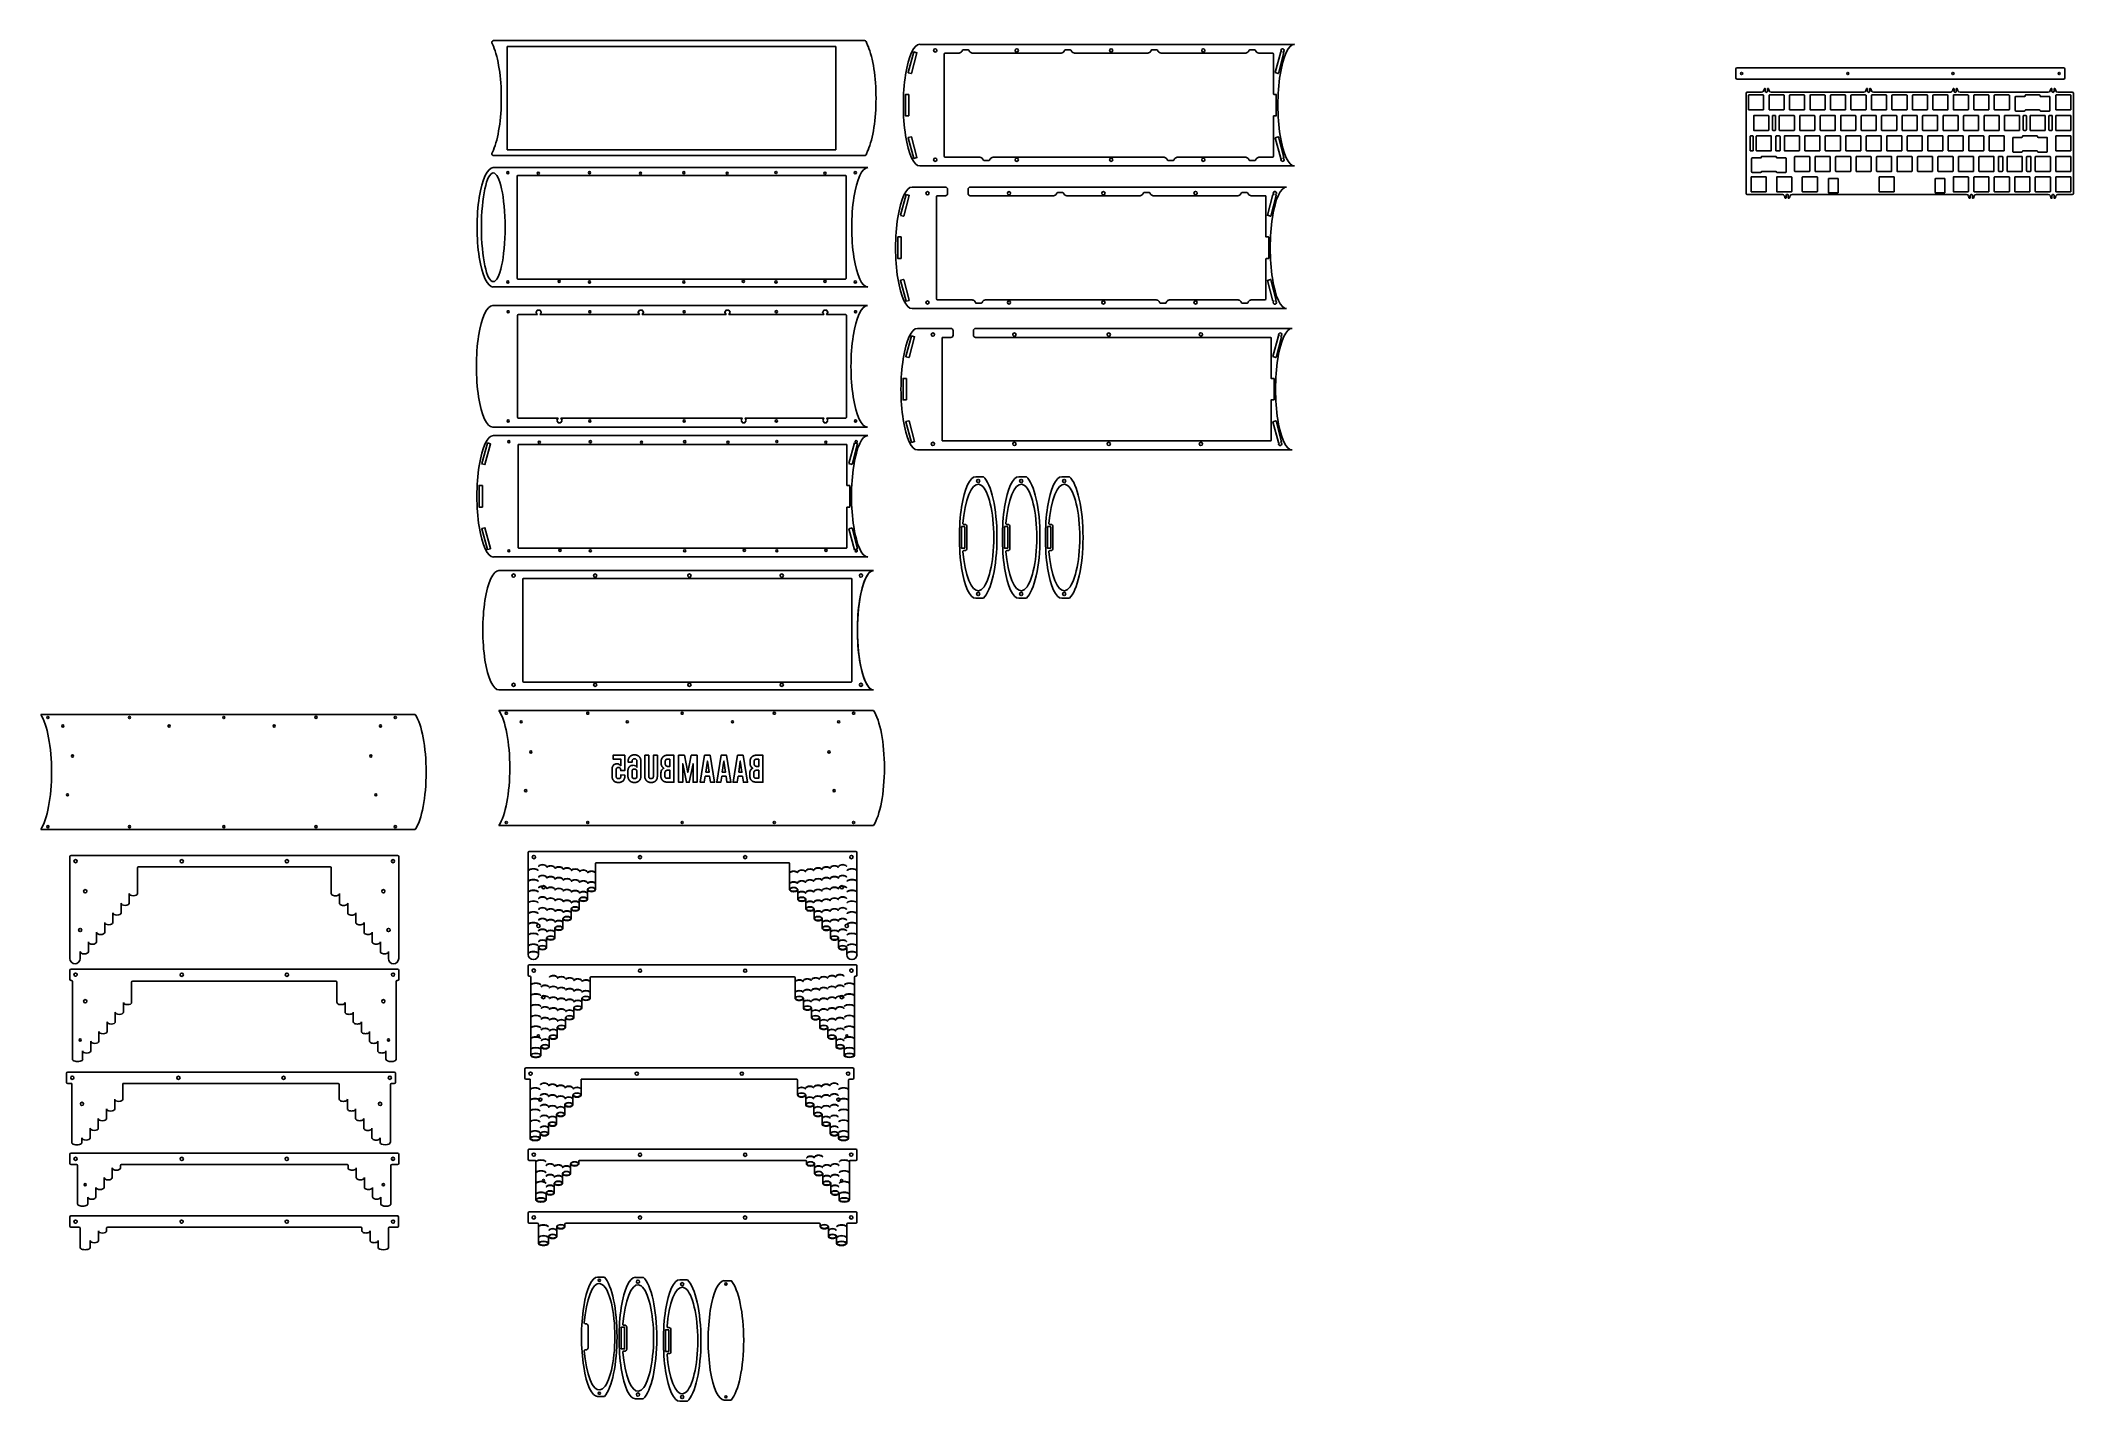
# Model space of a CAD drawing. Header units: millimetres. Extents: x -952 to 939, y -633 to 632.
import ezdxf

# ---------------------------------------------------------------- set-up
doc = ezdxf.new("R2010")
doc.units = ezdxf.units.MM
doc.layers.get('0').update_dxf_attribs({"lineweight": 25, "true_color": 0xffffff})
for name, color, linetype, lineweight, true_color in [('brass', 7, 'Continuous', 25, 0x000000), ('f1', 7, 'Continuous', 25, 0x000000), ('f2', 7, 'Continuous', 25, 0x000000), ('f3', 7, 'Continuous', 25, 0x000000), ('f4', 7, 'Continuous', 25, 0x000000), ('f5', 7, 'Continuous', 25, 0x000000), ('Plate', 7, 'Continuous', 25, 0x000000)]:
    doc.layers.add(name, color=color, linetype=linetype, lineweight=lineweight, true_color=true_color)

msp = doc.modelspace()

# ---------------------------------------------------------------- linework, layer by layer
for p, q in [((-532.2, 629.7), (-530.9, 626.6)), ((-530.8, 631.8), (-185.6, 631.8)), ((-518.2, 530.8), (-518.2, 625.9)), ((-517.6, 626.5), (-212.9, 626.5)), ((-212.3, 625.9), (-212.3, 530.8)), ((-184.3, 630.9), (-182.5, 626.6)), ((-134.3, 628.3), (214.1, 628.3)), ((-111.6, 524.4), (-111.6, 619.3)), ((-97.8, 620.3), (-110.6, 620.3)), ((-95.2, 621.7), (-94.5, 622.9)), ((-93.6, 623.4), (-89.6, 623.4)), ((-88, 621.7), (-88.8, 622.9)), ((-2.7, 620.3), (-85.5, 620.3)), ((-0.2, 621.7), (0.6, 622.9)), ((1.4, 623.4), (5.4, 623.4)), ((7.1, 621.7), (6.3, 622.9)), ((77.8, 620.3), (9.6, 620.3)), ((80.3, 621.7), (81.1, 622.9)), ((81.9, 623.4), (85.9, 623.4)), ((87.5, 621.7), (86.8, 622.9)), ((168.8, 620.3), (90.1, 620.3)), ((171.3, 621.7), (172, 622.9)), ((172.9, 623.4), (176.9, 623.4)), ((178.5, 621.7), (177.7, 622.9)), ((181, 620.3), (193.8, 620.3)), ((194.8, 582), (194.8, 619.3)), ((651.2, 587), (650.5, 585.1)), ((652.1, 587), (652.1, 584.8)), ((654.2, 587), (654.2, 584.8)), ((655.1, 587), (655.7, 585.1)), ((746.2, 587), (745.6, 585.1)), ((747.1, 587), (747.1, 584.8)), ((749.2, 587), (749.2, 584.8)), ((750.2, 587), (750.8, 585.1)), ((826.7, 587), (826.1, 585.1)), ((827.6, 587), (827.6, 584.8)), ((829.7, 587), (829.7, 584.8)), ((830.6, 587), (831.3, 585.1)), ((917.7, 587), (917.1, 585.1)), ((918.6, 587), (918.6, 584.8)), ((920.7, 587), (920.7, 584.8)), ((921.6, 587), (922.2, 585.1)), ((907.7, 580.9), (907.7, 580.4)), ((194.8, 524.4), (194.8, 561.7)), ((659.2, 562.3), (661.2, 562.3)), ((659.2, 548.3), (661.2, 548.3)), ((892.5, 562.3), (894.5, 562.3)), ((892.5, 548.3), (894.5, 548.3)), ((916.4, 562.3), (918.4, 562.3)), ((916.4, 548.3), (918.4, 548.3)), ((-532.2, 526.9), (-530.9, 530)), ((-212.9, 530.2), (-517.6, 530.2)), ((-184.3, 525.8), (-182.5, 530)), ((638.4, 543.3), (640.4, 543.3)), ((662.3, 543.3), (665.3, 543.3)), ((905.3, 542.8), (905.3, 542.3)), ((-531, 513.8), (-182.6, 513.8)), ((-530.8, 524.9), (-185.6, 524.9)), ((214.1, 515.4), (-134.3, 515.4)), ((-78.4, 523.4), (-110.6, 523.4)), ((-75.9, 522), (-75.1, 520.8)), ((-74.3, 520.3), (-70.3, 520.3)), ((-68.7, 522), (-69.4, 520.8)), ((-66.1, 523.4), (92.9, 523.4)), ((95.4, 522), (96.2, 520.8)), ((97, 520.3), (101, 520.3)), ((102.6, 522), (101.9, 520.8)), ((105.2, 523.4), (168.9, 523.4)), ((171.4, 522), (172.2, 520.8)), ((173, 520.3), (177, 520.3)), ((178.6, 522), (177.9, 520.8)), ((181.2, 523.4), (193.8, 523.4)), ((638.4, 529.3), (640.4, 529.3)), ((662.3, 529.3), (665.3, 529.3)), ((662.4, 523.7), (662.4, 523.3)), ((869.4, 524.2), (872.4, 524.2)), ((895.6, 524.2), (898.6, 524.2)), ((-508.7, 410.8), (-508.7, 505.9)), ((-508.1, 506.5), (-203.5, 506.5)), ((-202.9, 505.9), (-202.9, 410.8)), ((-141.5, 495.7), (-110.4, 495.7)), ((-108.4, 489.7), (-108.4, 493.7)), ((-89.4, 489.7), (-89.4, 493.7)), ((-87.4, 495.7), (206.9, 495.7)), ((719.9, 503.2), (719.9, 490.7)), ((810.1, 503.2), (810.1, 490.7)), ((869.4, 510.2), (872.4, 510.2)), ((895.6, 510.2), (898.6, 510.2)), ((-118.7, 391.8), (-118.7, 486.7)), ((-110.4, 487.7), (-117.7, 487.7)), ((-9.9, 487.7), (-87.4, 487.7)), ((-7.3, 489.1), (-6.6, 490.3)), ((-5.7, 490.7), (-1.7, 490.7)), ((-0.1, 489.1), (-0.9, 490.3)), ((70.6, 487.7), (2.4, 487.7)), ((73.1, 489.1), (73.9, 490.3)), ((74.7, 490.7), (78.8, 490.7)), ((80.4, 489.1), (79.6, 490.3)), ((161.6, 487.7), (82.9, 487.7)), ((164.1, 489.1), (164.9, 490.3)), ((165.7, 490.7), (169.7, 490.7)), ((171.3, 489.1), (170.6, 490.3)), ((173.9, 487.7), (186.7, 487.7)), ((187.7, 449.4), (187.7, 486.7)), ((670.5, 485.5), (669.9, 487.4)), ((671.4, 485.6), (671.4, 487.8)), ((673.5, 485.6), (673.5, 487.8)), ((674.4, 485.5), (675.1, 487.4)), ((841.8, 485.5), (841.2, 487.4)), ((842.7, 485.6), (842.7, 487.8)), ((844.8, 485.6), (844.8, 487.8)), ((845.8, 485.5), (846.4, 487.4)), ((917.8, 485.5), (917.2, 487.4)), ((918.7, 485.6), (918.7, 487.8)), ((920.8, 485.6), (920.8, 487.8)), ((921.8, 485.5), (922.4, 487.4)), ((187.7, 391.8), (187.7, 429.1)), ((-182.6, 402.9), (-531, 402.9)), ((-203.5, 410.2), (-508.1, 410.2)), ((-531.4, 385.5), (-183, 385.5)), ((-490, 381.3), (-491.2, 379.3)), ((-491.2, 379.2), (-490.1, 377.3)), ((-487.6, 381.4), (-489.9, 381.4)), ((-486.4, 379.3), (-487.5, 381.3)), ((-487.5, 377.3), (-486.4, 379.2)), ((-394.9, 381.3), (-396.1, 379.3)), ((-396.1, 379.2), (-395, 377.3)), ((-392.5, 381.4), (-394.8, 381.4)), ((-391.3, 379.3), (-392.5, 381.3)), ((-392.4, 377.3), (-391.3, 379.2)), ((-314.5, 381.3), (-315.6, 379.3)), ((-315.6, 379.2), (-314.5, 377.3)), ((-312.1, 381.4), (-314.4, 381.4)), ((-310.8, 379.3), (-312, 381.3)), ((-311.9, 377.3), (-310.8, 379.2)), ((-223.5, 381.3), (-224.6, 379.3)), ((-224.6, 379.2), (-223.5, 377.3)), ((-221.1, 381.4), (-223.4, 381.4)), ((-219.8, 379.3), (-221, 381.3)), ((-220.9, 377.3), (-219.8, 379.2)), ((206.9, 382.8), (-141.5, 382.8)), ((-85.6, 390.8), (-117.7, 390.8)), ((-83.1, 389.4), (-82.3, 388.2)), ((-81.5, 387.7), (-77.5, 387.7)), ((-75.8, 389.4), (-76.6, 388.2)), ((-73.3, 390.8), (85.7, 390.8)), ((88.2, 389.4), (89, 388.2)), ((89.9, 387.7), (93.9, 387.7)), ((95.5, 389.4), (94.7, 388.2)), ((98, 390.8), (161.7, 390.8)), ((164.2, 389.4), (165, 388.2)), ((165.9, 387.7), (169.9, 387.7)), ((171.5, 389.4), (170.7, 388.2)), ((174, 390.8), (186.7, 390.8)), ((-508.4, 281.5), (-508.4, 376.6)), ((-507.8, 377.2), (-490.2, 377.2)), ((-487.4, 377.2), (-395.1, 377.2)), ((-392.3, 377.2), (-314.6, 377.2)), ((-311.8, 377.2), (-223.6, 377.2)), ((-220.9, 377.2), (-203.2, 377.2)), ((-202.6, 376.6), (-202.6, 281.5)), ((-136.5, 364.3), (-105.4, 364.3)), ((-103.4, 358), (-103.4, 362.3)), ((-84.4, 358), (-84.4, 362.3)), ((211.9, 364.3), (-82.4, 364.3)), ((-113.5, 260.3), (-113.5, 355.4)), ((-112.9, 356), (-105.4, 356)), ((-82.4, 356), (191.8, 356)), ((192.4, 355.4), (192.4, 318)), ((192.4, 297.7), (192.4, 260.3)), ((-183, 272.6), (-531.4, 272.6)), ((-530.9, 264.8), (-182.5, 264.8)), ((-470.8, 280.9), (-507.8, 280.9)), ((-470.7, 280.8), (-471.8, 278.9)), ((-471.8, 278.8), (-470.7, 276.8)), ((-470.6, 276.7), (-468.3, 276.7)), ((-468.2, 276.8), (-467, 278.8)), ((-467, 278.9), (-468.1, 280.8)), ((-299.5, 280.9), (-468, 280.9)), ((-299.4, 280.8), (-300.5, 278.9)), ((-300.5, 278.8), (-299.3, 276.8)), ((-299.3, 276.7), (-297, 276.7)), ((-296.9, 276.8), (-295.7, 278.8)), ((-295.7, 278.9), (-296.8, 280.8)), ((-223.5, 280.9), (-296.7, 280.9)), ((-223.4, 280.8), (-224.5, 278.9)), ((-224.5, 278.8), (-223.3, 276.8)), ((-223.3, 276.7), (-221, 276.7)), ((-220.9, 276.8), (-219.7, 278.8)), ((-219.7, 278.9), (-220.8, 280.8)), ((-203.2, 280.9), (-220.7, 280.9)), ((-507.9, 160.8), (-507.9, 255.9)), ((-507.3, 256.5), (-202.6, 256.5)), ((-202, 255.9), (-202, 218.4)), ((211.9, 251.4), (-136.5, 251.4)), ((191.8, 259.7), (-112.9, 259.7)), ((-82.2, 226.5), (-75.1, 226.5)), ((-42.2, 226.5), (-35.1, 226.5)), ((-2.2, 226.5), (4.9, 226.5)), ((-202, 198.3), (-202, 160.8)), ((-94.2, 183.2), (-93.2, 190.4)), ((-54.2, 183.2), (-53.2, 190.4)), ((-14.2, 183.2), (-13.2, 190.4)), ((-93.2, 182.1), (-92.4, 182.1)), ((-90.4, 159.8), (-90.4, 180.1)), ((-53.2, 182.1), (-52.4, 182.1)), ((-50.4, 159.8), (-50.4, 180.1)), ((-13.2, 182.1), (-12.4, 182.1)), ((-10.4, 159.8), (-10.4, 180.1)), ((-182.5, 151.9), (-530.9, 151.9)), ((-202.6, 160.2), (-507.3, 160.2)), ((-94.2, 156.7), (-93.2, 149.5)), ((-93.2, 157.8), (-92.4, 157.8)), ((-54.2, 156.7), (-53.2, 149.5)), ((-53.2, 157.8), (-52.4, 157.8)), ((-14.2, 156.7), (-13.2, 149.5)), ((-13.2, 157.8), (-12.4, 157.8)), ((-525.7, 139.2), (-177.3, 139.2)), ((-179.1, 138.8), (-179.3, 138.7)), ((-503.4, 36.2), (-503.4, 131.3)), ((-502.8, 131.9), (-198.2, 131.9)), ((-197.6, 131.3), (-197.6, 36.2)), ((-82.2, 113.5), (-75.1, 113.5)), ((-42.2, 113.5), (-35.1, 113.5)), ((-2.2, 113.5), (4.9, 113.5)), ((-177.3, 28.3), (-525.7, 28.3)), ((-198.2, 35.6), (-502.8, 35.6)), ((-179.1, 28.7), (-179.3, 28.8)), ((-951.9, 5.4), (-603.5, 5.4)), ((-525.7, 9.2), (-177.3, 9.2)), ((-951.9, -101.6), (-603.5, -101.6)), ((-525.7, -97.7), (-177.3, -97.7)), ((-866.3, -242.4), (-677.4, -242.4)), ((-440, -238.5), (-251.2, -238.5)), ((-875.5, -337.5), (-675.2, -337.5)), ((-449.3, -333.6), (-249, -333.6)), ((-433.9, -517.6), (-427.5, -517.6)), ((-398.7, -517.8), (-391.5, -517.8)), ((-357.5, -520.1), (-350.3, -520.1)), ((-316.1, -520.9), (-309.7, -520.9)), ((-446.5, -559.8), (-445.6, -552.7)), ((-445.5, -560.9), (-444.8, -560.9)), ((-442.8, -583.2), (-442.8, -562.9)), ((-410.6, -561), (-409.7, -553.9)), ((-409.6, -562.2), (-408.8, -562.2)), ((-406.8, -584.4), (-406.8, -564.2)), ((-369.4, -563.3), (-368.5, -556.2)), ((-368.4, -564.5), (-367.7, -564.5)), ((-365.7, -586.7), (-365.7, -566.5)), ((-445.5, -585.2), (-444.8, -585.2)), ((-446.5, -586.3), (-445.5, -593.5)), ((-410.6, -587.5), (-409.6, -594.7)), ((-409.6, -586.4), (-408.8, -586.4)), ((-369.4, -589.8), (-368.5, -597)), ((-368.4, -588.7), (-367.7, -588.7)), ((-433.9, -628.5), (-427.5, -628.5)), ((-398.7, -630.7), (-391.5, -630.7)), ((-357.5, -633), (-350.3, -633)), ((-316.1, -631.8), (-309.7, -631.8))]:
    msp.add_line(p, q)
at = {"color": 7, "true_color": 0x000000}
for p, q in [((634.2, 489.8), (634.2, 582.8)), ((635.2, 583.8), (648.6, 583.8)), ((636.5, 581), (636.5, 567.8)), ((650.1, 581.4), (636.9, 581.4)), ((636.9, 567.4), (650.1, 567.4)), ((650.5, 567.8), (650.5, 581)), ((655.6, 581), (655.6, 567.8)), ((669.2, 581.4), (656, 581.4)), ((656, 567.4), (669.2, 567.4)), ((657.6, 583.8), (743.7, 583.8)), ((669.6, 567.8), (669.6, 581)), ((674.6, 581), (674.6, 567.8)), ((688.2, 581.4), (675, 581.4)), ((675, 567.4), (688.2, 567.4)), ((688.6, 567.8), (688.6, 581)), ((693.7, 581), (693.7, 567.8)), ((707.3, 581.4), (694.1, 581.4)), ((694.1, 567.4), (707.3, 567.4)), ((707.7, 567.8), (707.7, 581)), ((712.7, 581), (712.7, 567.8)), ((726.3, 581.4), (713.1, 581.4)), ((713.1, 567.4), (726.3, 567.4)), ((726.7, 567.8), (726.7, 581)), ((731.8, 581), (731.8, 567.8)), ((745.4, 581.4), (732.2, 581.4)), ((732.2, 567.4), (745.4, 567.4)), ((745.8, 567.8), (745.8, 581)), ((750.8, 581), (750.8, 567.8)), ((764.4, 581.4), (751.2, 581.4)), ((751.2, 567.4), (764.4, 567.4)), ((752.7, 583.8), (824.2, 583.8)), ((764.8, 567.8), (764.8, 581)), ((769.9, 581), (769.9, 567.8)), ((783.5, 581.4), (770.3, 581.4)), ((770.3, 567.4), (783.5, 567.4)), ((783.9, 567.8), (783.9, 581)), ((788.9, 581), (788.9, 567.8)), ((802.5, 581.4), (789.3, 581.4)), ((789.3, 567.4), (802.5, 567.4)), ((802.9, 567.8), (802.9, 581)), ((808, 581), (808, 567.8)), ((821.6, 581.4), (808.4, 581.4)), ((808.4, 567.4), (821.6, 567.4)), ((822, 567.8), (822, 581)), ((827, 581), (827, 567.8)), ((840.6, 581.4), (827.4, 581.4)), ((827.4, 567.4), (840.6, 567.4)), ((833.2, 583.8), (915.2, 583.8)), ((841, 567.8), (841, 581)), ((846.1, 581), (846.1, 567.8)), ((859.7, 581.4), (846.5, 581.4)), ((846.5, 567.4), (859.7, 567.4)), ((860.1, 567.8), (860.1, 581)), ((865.1, 581), (865.1, 567.8)), ((878.7, 581.4), (865.5, 581.4)), ((865.5, 567.4), (878.7, 567.4)), ((879.1, 567.8), (879.1, 581)), ((884.6, 579.4), (884.6, 566.9)), ((893.2, 579.9), (885.1, 579.9)), ((893.7, 580.9), (893.7, 580.4)), ((907.2, 581.4), (894.2, 581.4)), ((894.2, 567.4), (907.2, 567.4)), ((908.2, 579.9), (916.3, 579.9)), ((916.8, 579.4), (916.8, 566.9)), ((922.3, 581), (922.3, 567.8)), ((935.9, 581.4), (922.7, 581.4)), ((922.7, 567.4), (935.9, 567.4)), ((924.1, 583.8), (937.6, 583.8)), ((936.3, 567.8), (936.3, 581)), ((938.6, 582.8), (938.6, 489.8)), ((641.3, 561.9), (641.3, 548.7)), ((654.9, 562.3), (641.7, 562.3)), ((641.7, 548.3), (654.9, 548.3)), ((655.3, 548.7), (655.3, 561.9)), ((658.7, 548.8), (658.7, 561.8)), ((661.7, 548.8), (661.7, 561.8)), ((665.1, 561.9), (665.1, 548.7)), ((678.7, 562.3), (665.5, 562.3)), ((665.5, 548.3), (678.7, 548.3)), ((679.1, 548.7), (679.1, 561.9)), ((684.1, 561.9), (684.1, 548.7)), ((697.7, 562.3), (684.5, 562.3)), ((684.5, 548.3), (697.7, 548.3)), ((698.1, 548.7), (698.1, 561.9)), ((703.2, 561.9), (703.2, 548.7)), ((716.8, 562.3), (703.6, 562.3)), ((703.6, 548.3), (716.8, 548.3)), ((717.2, 548.7), (717.2, 561.9)), ((722.2, 561.9), (722.2, 548.7)), ((735.8, 562.3), (722.6, 562.3)), ((722.6, 548.3), (735.8, 548.3)), ((736.2, 548.7), (736.2, 561.9)), ((741.3, 561.9), (741.3, 548.7)), ((754.9, 562.3), (741.7, 562.3)), ((741.7, 548.3), (754.9, 548.3)), ((755.3, 548.7), (755.3, 561.9)), ((760.3, 561.9), (760.3, 548.7)), ((773.9, 562.3), (760.7, 562.3)), ((760.7, 548.3), (773.9, 548.3)), ((774.3, 548.7), (774.3, 561.9)), ((779.4, 561.9), (779.4, 548.7)), ((793, 562.3), (779.8, 562.3)), ((779.8, 548.3), (793, 548.3)), ((793.4, 548.7), (793.4, 561.9)), ((798.4, 561.9), (798.4, 548.7)), ((812, 562.3), (798.8, 562.3)), ((798.8, 548.3), (812, 548.3)), ((812.4, 548.7), (812.4, 561.9)), ((817.5, 561.9), (817.5, 548.7)), ((831.1, 562.3), (817.9, 562.3)), ((817.9, 548.3), (831.1, 548.3)), ((831.5, 548.7), (831.5, 561.9)), ((836.5, 561.9), (836.5, 548.7)), ((850.1, 562.3), (836.9, 562.3)), ((836.9, 548.3), (850.1, 548.3)), ((850.5, 548.7), (850.5, 561.9)), ((855.6, 561.9), (855.6, 548.7)), ((869.2, 562.3), (856, 562.3)), ((856, 548.3), (869.2, 548.3)), ((869.6, 548.7), (869.6, 561.9)), ((874.6, 561.9), (874.6, 548.7)), ((888.2, 562.3), (875, 562.3)), ((875, 548.3), (888.2, 548.3)), ((885.1, 566.4), (893.2, 566.4)), ((888.6, 548.7), (888.6, 561.9)), ((892, 548.8), (892, 561.8)), ((893.7, 566.9), (893.7, 566.9)), ((895, 548.8), (895, 561.8)), ((898.4, 561.9), (898.4, 548.7)), ((912, 562.3), (898.8, 562.3)), ((898.8, 548.3), (912, 548.3)), ((907.7, 566.9), (907.7, 566.9)), ((916.3, 566.4), (908.2, 566.4)), ((912.4, 548.7), (912.4, 561.9)), ((915.9, 548.8), (915.9, 561.8)), ((918.9, 548.8), (918.9, 561.8)), ((922.3, 561.9), (922.3, 548.7)), ((935.9, 562.3), (922.7, 562.3)), ((922.7, 548.3), (935.9, 548.3)), ((936.3, 548.7), (936.3, 561.9)), ((637.9, 529.8), (637.9, 542.8)), ((640.9, 529.8), (640.9, 542.8)), ((643.7, 542.9), (643.7, 529.7)), ((657.3, 543.3), (644.1, 543.3)), ((657.7, 529.7), (657.7, 542.9)), ((661.8, 529.8), (661.8, 542.8)), ((665.8, 529.8), (665.8, 542.8)), ((669.8, 542.9), (669.8, 529.7)), ((683.4, 543.3), (670.2, 543.3)), ((683.8, 529.7), (683.8, 542.9)), ((688.9, 542.9), (688.9, 529.7)), ((702.5, 543.3), (689.3, 543.3)), ((702.9, 529.7), (702.9, 542.9)), ((707.9, 542.9), (707.9, 529.7)), ((721.5, 543.3), (708.3, 543.3)), ((721.9, 529.7), (721.9, 542.9)), ((727, 542.9), (727, 529.7)), ((740.6, 543.3), (727.4, 543.3)), ((741, 529.7), (741, 542.9)), ((746, 542.9), (746, 529.7)), ((759.6, 543.3), (746.4, 543.3)), ((760, 529.7), (760, 542.9)), ((765.1, 542.9), (765.1, 529.7)), ((778.7, 543.3), (765.5, 543.3)), ((779.1, 529.7), (779.1, 542.9)), ((784.1, 542.9), (784.1, 529.7)), ((797.7, 543.3), (784.5, 543.3)), ((798.1, 529.7), (798.1, 542.9)), ((803.2, 542.9), (803.2, 529.7)), ((816.8, 543.3), (803.6, 543.3)), ((817.2, 529.7), (817.2, 542.9)), ((822.2, 542.9), (822.2, 529.7)), ((835.8, 543.3), (822.6, 543.3)), ((836.2, 529.7), (836.2, 542.9)), ((841.3, 542.9), (841.3, 529.7)), ((854.9, 543.3), (841.7, 543.3)), ((855.3, 529.7), (855.3, 542.9)), ((860.3, 542.9), (860.3, 529.7)), ((873.9, 543.3), (860.7, 543.3)), ((874.3, 529.7), (874.3, 542.9)), ((882.2, 541.3), (882.2, 528.8)), ((890.8, 541.8), (882.7, 541.8)), ((891.3, 542.8), (891.3, 542.3)), ((904.8, 543.3), (891.8, 543.3)), ((905.8, 541.8), (913.9, 541.8)), ((914.4, 541.3), (914.4, 528.8)), ((922.3, 542.9), (922.3, 529.7)), ((935.9, 543.3), (922.7, 543.3)), ((936.3, 529.7), (936.3, 542.9)), ((639.3, 522.3), (639.3, 509.8)), ((647.9, 522.8), (639.8, 522.8)), ((644.1, 529.3), (657.3, 529.3)), ((648.4, 523.7), (648.4, 523.3)), ((661.9, 524.2), (648.9, 524.2)), ((662.9, 522.8), (671, 522.8)), ((670.2, 529.3), (683.4, 529.3)), ((671.5, 522.3), (671.5, 509.8)), ((679.4, 523.8), (679.4, 510.6)), ((693, 524.2), (679.8, 524.2)), ((689.3, 529.3), (702.5, 529.3)), ((693.4, 510.6), (693.4, 523.8)), ((698.4, 523.8), (698.4, 510.6)), ((712, 524.2), (698.8, 524.2)), ((708.3, 529.3), (721.5, 529.3)), ((712.4, 510.6), (712.4, 523.8)), ((717.5, 523.8), (717.5, 510.6)), ((731.1, 524.2), (717.9, 524.2)), ((727.4, 529.3), (740.6, 529.3)), ((731.5, 510.6), (731.5, 523.8)), ((736.5, 523.8), (736.5, 510.6)), ((750.1, 524.2), (736.9, 524.2)), ((746.4, 529.3), (759.6, 529.3)), ((750.5, 510.6), (750.5, 523.8)), ((755.6, 523.8), (755.6, 510.6)), ((769.2, 524.2), (756, 524.2)), ((765.5, 529.3), (778.7, 529.3)), ((769.6, 510.6), (769.6, 523.8)), ((774.6, 523.8), (774.6, 510.6)), ((788.2, 524.2), (775, 524.2)), ((784.5, 529.3), (797.7, 529.3)), ((788.6, 510.6), (788.6, 523.8)), ((793.7, 523.8), (793.7, 510.6)), ((807.3, 524.2), (794.1, 524.2)), ((803.6, 529.3), (816.8, 529.3)), ((807.7, 510.6), (807.7, 523.8)), ((812.7, 523.8), (812.7, 510.6)), ((826.3, 524.2), (813.1, 524.2)), ((822.6, 529.3), (835.8, 529.3)), ((826.7, 510.6), (826.7, 523.8)), ((831.8, 523.8), (831.8, 510.6)), ((845.4, 524.2), (832.2, 524.2)), ((841.7, 529.3), (854.9, 529.3)), ((845.8, 510.6), (845.8, 523.8)), ((850.8, 523.8), (850.8, 510.6)), ((864.4, 524.2), (851.2, 524.2)), ((860.7, 529.3), (873.9, 529.3)), ((864.8, 510.6), (864.8, 523.8)), ((868.9, 510.7), (868.9, 523.7)), ((872.9, 510.7), (872.9, 523.7)), ((877, 523.8), (877, 510.6)), ((890.6, 524.2), (877.4, 524.2)), ((882.7, 528.3), (890.8, 528.3)), ((891, 510.6), (891, 523.8)), ((891.3, 528.8), (891.3, 528.8)), ((891.8, 529.3), (904.8, 529.3)), ((895.1, 510.7), (895.1, 523.7)), ((899.1, 510.7), (899.1, 523.7)), ((903.2, 523.8), (903.2, 510.6)), ((916.8, 524.2), (903.6, 524.2)), ((905.3, 528.8), (905.3, 528.8)), ((913.9, 528.3), (905.8, 528.3)), ((917.2, 510.6), (917.2, 523.8)), ((922.3, 523.8), (922.3, 510.6)), ((922.7, 529.3), (935.9, 529.3)), ((935.9, 524.2), (922.7, 524.2)), ((936.3, 510.6), (936.3, 523.8)), ((638.9, 504.8), (638.9, 491.6)), ((652.5, 505.2), (639.3, 505.2)), ((639.8, 509.3), (647.9, 509.3)), ((648.4, 509.7), (648.4, 509.8)), ((648.9, 510.2), (661.9, 510.2)), ((652.9, 491.6), (652.9, 504.8)), ((662.4, 509.7), (662.4, 509.8)), ((662.7, 504.8), (662.7, 491.6)), ((671, 509.3), (662.9, 509.3)), ((676.3, 505.2), (663.1, 505.2)), ((676.7, 491.6), (676.7, 504.8)), ((679.8, 510.2), (693, 510.2)), ((686.5, 504.8), (686.5, 491.6)), ((700.1, 505.2), (686.9, 505.2)), ((698.8, 510.2), (712, 510.2)), ((700.5, 491.6), (700.5, 504.8)), ((710.8, 503.2), (710.8, 490.7)), ((719.4, 503.7), (711.3, 503.7)), ((717.9, 510.2), (731.1, 510.2)), ((736.9, 510.2), (750.1, 510.2)), ((756, 510.2), (769.2, 510.2)), ((758, 504.8), (758, 491.6)), ((771.6, 505.2), (758.4, 505.2)), ((772, 491.6), (772, 504.8)), ((775, 510.2), (788.2, 510.2)), ((794.1, 510.2), (807.3, 510.2)), ((810.6, 503.7), (818.7, 503.7)), ((813.1, 510.2), (826.3, 510.2)), ((819.2, 503.2), (819.2, 490.7)), ((827, 504.8), (827, 491.6)), ((840.6, 505.2), (827.4, 505.2)), ((832.2, 510.2), (845.4, 510.2)), ((841, 491.6), (841, 504.8)), ((846.1, 504.8), (846.1, 491.6)), ((859.7, 505.2), (846.5, 505.2)), ((851.2, 510.2), (864.4, 510.2)), ((860.1, 491.6), (860.1, 504.8)), ((865.1, 504.8), (865.1, 491.6)), ((878.7, 505.2), (865.5, 505.2)), ((877.4, 510.2), (890.6, 510.2)), ((879.1, 491.6), (879.1, 504.8)), ((884.2, 504.8), (884.2, 491.6)), ((897.8, 505.2), (884.6, 505.2)), ((898.2, 491.6), (898.2, 504.8)), ((903.2, 504.8), (903.2, 491.6)), ((903.6, 510.2), (916.8, 510.2)), ((916.8, 505.2), (903.6, 505.2)), ((917.2, 491.6), (917.2, 504.8)), ((922.3, 504.8), (922.3, 491.6)), ((922.7, 510.2), (935.9, 510.2)), ((935.9, 505.2), (922.7, 505.2)), ((936.3, 491.6), (936.3, 504.8)), ((668, 488.8), (635.2, 488.8)), ((639.3, 491.2), (652.5, 491.2)), ((663.1, 491.2), (676.3, 491.2)), ((839.3, 488.8), (677, 488.8)), ((686.9, 491.2), (700.1, 491.2)), ((711.3, 490.2), (719.4, 490.2)), ((758.4, 491.2), (771.6, 491.2)), ((818.7, 490.2), (810.6, 490.2)), ((827.4, 491.2), (840.6, 491.2)), ((846.5, 491.2), (859.7, 491.2)), ((915.3, 488.8), (848.3, 488.8)), ((865.5, 491.2), (878.7, 491.2)), ((884.6, 491.2), (897.8, 491.2)), ((903.6, 491.2), (916.8, 491.2)), ((922.7, 491.2), (935.9, 491.2)), ((937.6, 488.8), (924.3, 488.8))]:
    msp.add_line(p, q, dxfattribs=at)
at = {"color": 5, "true_color": 0x0000ff, "flags": 128}
for points in [[(-414.5, -57.8), (-414.5, -57.8), (-414.5, -57.8), (-414.5, -57.8), (-414.5, -57.8), (-414.4, -57.8), (-414.4, -57.8), (-414.4, -57.8), (-414.4, -57.8), (-414.4, -57.8), (-414.3, -57.8), (-414.3, -57.8), (-414.3, -57.8), (-414.3, -57.8), (-414.2, -57.8), (-414.2, -57.8), (-414.2, -57.8), (-414.2, -57.8), (-414.2, -57.8), (-414.1, -57.8), (-414.1, -57.8), (-414.1, -57.8), (-414.1, -57.8), (-414.1, -57.8), (-414, -57.8), (-414, -57.8), (-414, -57.8), (-414, -57.8), (-413.9, -57.8), (-413.9, -57.8), (-413.9, -57.8), (-413.9, -57.8), (-413.9, -57.8), (-413.8, -57.8), (-413.8, -57.8), (-413.8, -57.8), (-413.8, -57.8), (-413.8, -57.8), (-413.7, -57.8), (-413.7, -57.8), (-413.7, -57.8), (-413.7, -57.8), (-413.7, -57.8), (-413.6, -57.8), (-413.6, -57.8), (-413.6, -57.8), (-413.6, -57.8), (-413.6, -57.8), (-413.5, -57.8), (-413.5, -57.8), (-413.5, -57.7), (-413.5, -57.7), (-413.5, -57.7), (-413.4, -57.7), (-413.4, -57.7), (-413.4, -57.7), (-413.4, -57.7), (-413.4, -57.7), (-413.3, -57.7), (-413.3, -57.7), (-413.3, -57.7), (-413.3, -57.7), (-413.3, -57.7), (-413.2, -57.7), (-413.2, -57.7), (-413.2, -57.7), (-413.2, -57.7), (-413.2, -57.7), (-413.1, -57.7), (-413.1, -57.7), (-413.1, -57.7), (-413.1, -57.7), (-413.1, -57.7), (-413.1, -57.7), (-413, -57.7), (-413, -57.7), (-413, -57.7), (-413, -57.7), (-413, -57.7), (-412.9, -57.7), (-412.9, -57.7), (-412.9, -57.6), (-412.9, -57.6), (-412.9, -57.6), (-412.8, -57.6), (-412.8, -57.6), (-412.8, -57.6), (-412.8, -57.6), (-412.8, -57.6), (-412.8, -57.6), (-412.7, -57.6), (-412.7, -57.6), (-412.7, -57.6), (-412.7, -57.6), (-412.7, -57.6), (-412.6, -57.6), (-412.6, -57.6), (-412.6, -57.6), (-412.6, -57.6), (-412.6, -57.6), (-412.6, -57.6), (-412.5, -57.6), (-412.5, -57.6), (-412.5, -57.5), (-412.5, -57.5), (-412.5, -57.5), (-412.4, -57.5), (-412.4, -57.5), (-412.4, -57.5), (-412.4, -57.5), (-412.4, -57.5), (-412.4, -57.5), (-412.3, -57.5), (-412.3, -57.5), (-412.3, -57.5), (-412.3, -57.5), (-412.3, -57.5), (-412.2, -57.5), (-412.2, -57.5), (-412.2, -57.5), (-412.2, -57.5), (-412.2, -57.4), (-412.2, -57.4), (-412.1, -57.4), (-412.1, -57.4), (-412.1, -57.4), (-412.1, -57.4), (-412.1, -57.4), (-412.1, -57.4), (-412, -57.4), (-412, -57.4), (-412, -57.4), (-412, -57.4), (-412, -57.4), (-412, -57.4), (-411.9, -57.4), (-411.9, -57.4), (-411.9, -57.3), (-411.9, -57.3), (-411.9, -57.3), (-411.9, -57.3), (-411.8, -57.3), (-411.8, -57.3), (-411.8, -57.3), (-411.8, -57.3), (-411.8, -57.3), (-411.8, -57.3), (-411.7, -57.3), (-411.7, -57.3), (-411.7, -57.3), (-411.7, -57.3), (-411.7, -57.2), (-411.7, -57.2), (-411.6, -57.2), (-411.6, -57.2), (-411.6, -57.2), (-411.6, -57.2), (-411.6, -57.2), (-411.6, -57.2), (-411.5, -57.2), (-411.5, -57.2), (-411.5, -57.2), (-411.5, -57.2), (-411.5, -57.2), (-411.5, -57.1), (-411.5, -57.1), (-411.4, -57.1), (-411.4, -57.1), (-411.4, -57.1), (-411.4, -57.1), (-411.4, -57.1), (-411.4, -57.1), (-411.3, -57.1), (-411.3, -57.1), (-411.3, -57.1), (-411.3, -57.1), (-411.3, -57), (-411.3, -57), (-411.2, -57), (-411.2, -57), (-411.2, -57), (-411.2, -57), (-411.2, -57), (-411.2, -57), (-411.2, -57), (-411.1, -57), (-411.1, -57), (-411.1, -56.9), (-411.1, -56.9), (-411.1, -56.9), (-411.1, -56.9), (-411.1, -56.9), (-411, -56.9), (-411, -56.9), (-411, -56.9), (-411, -56.9), (-411, -56.9), (-411, -56.8), (-411, -56.8), (-410.9, -56.8), (-410.9, -56.8), (-410.9, -56.8), (-410.9, -56.8), (-410.9, -56.8), (-410.9, -56.8), (-410.9, -56.8), (-410.8, -56.8), (-410.8, -56.7), (-410.8, -56.7), (-410.8, -56.7), (-410.8, -56.7), (-410.8, -56.7), (-410.8, -56.7), (-410.7, -56.7), (-410.7, -56.7), (-410.7, -56.7), (-410.7, -56.7), (-410.7, -56.6), (-410.7, -56.6), (-410.7, -56.6), (-410.6, -56.6), (-410.6, -56.6), (-410.6, -56.6), (-410.6, -56.6), (-410.6, -56.6), (-410.6, -56.6), (-410.6, -56.5), (-410.5, -56.5), (-410.5, -56.5), (-410.5, -56.5), (-410.5, -56.5), (-410.5, -56.5), (-410.5, -56.5), (-410.5, -56.5), (-410.5, -56.5), (-410.4, -56.4), (-410.4, -56.4), (-410.4, -56.4), (-410.4, -56.4), (-410.4, -56.4), (-410.4, -56.4), (-410.4, -56.4), (-410.3, -56.4), (-410.3, -56.3), (-410.3, -56.3), (-410.3, -56.3), (-410.3, -56.3), (-410.3, -56.3), (-410.3, -56.3), (-410.3, -56.3), (-410.2, -56.3), (-410.2, -56.2), (-410.2, -56.2), (-410.2, -56.2), (-410.2, -56.2), (-410.2, -56.2), (-410.2, -56.2), (-410.2, -56.2), (-410.1, -56.2), (-410.1, -56.1), (-410.1, -56.1), (-410.1, -56.1), (-410.1, -56.1), (-410.1, -56.1), (-410.1, -56.1), (-410.1, -56.1), (-410, -56.1), (-410, -56), (-410, -56), (-410, -56), (-410, -56), (-410, -56), (-410, -56), (-410, -56), (-410, -56), (-409.9, -55.9), (-409.9, -55.9), (-409.9, -55.9), (-409.9, -55.9), (-409.9, -55.9), (-409.9, -55.9), (-409.9, -55.9), (-409.9, -55.8), (-409.9, -55.8), (-409.8, -55.8), (-409.8, -55.8), (-409.8, -55.8), (-409.8, -55.8), (-409.8, -55.8), (-409.8, -55.7), (-409.8, -55.7), (-409.8, -55.7), (-409.8, -55.7), (-409.7, -55.7), (-409.7, -55.7), (-409.7, -55.7), (-409.7, -55.6), (-409.7, -55.6), (-409.7, -55.6), (-409.7, -55.6), (-409.7, -55.6), (-409.7, -55.6), (-409.7, -55.6), (-409.6, -55.6), (-409.6, -55.5), (-409.6, -55.5), (-409.6, -55.5), (-409.6, -55.5), (-409.6, -55.5), (-409.6, -55.5), (-409.6, -55.4), (-409.6, -55.4), (-409.6, -55.4), (-409.5, -55.4), (-409.5, -55.4), (-409.5, -55.4), (-409.5, -55.4), (-409.5, -55.3), (-409.5, -55.3), (-409.5, -55.3), (-409.5, -55.3), (-409.5, -55.3), (-409.5, -55.3), (-409.4, -55.3), (-409.4, -55.2), (-409.4, -55.2), (-409.4, -55.2), (-409.4, -55.2), (-409.4, -55.2), (-409.4, -55.2), (-409.4, -55.1), (-409.4, -55.1), (-409.4, -55.1), (-409.4, -55.1), (-409.3, -55.1), (-409.3, -55.1), (-409.3, -55.1), (-409.3, -55), (-409.3, -55), (-409.3, -55), (-409.3, -55), (-409.3, -55), (-409.3, -55), (-409.3, -54.9), (-409.3, -54.9), (-409.3, -54.9), (-409.2, -54.9), (-409.2, -54.9), (-409.2, -54.9), (-409.2, -54.8), (-409.2, -54.8), (-409.2, -54.8), (-409.2, -54.8), (-409.2, -54.8), (-409.2, -54.8), (-409.2, -54.8), (-409.2, -54.7), (-409.2, -54.7), (-409.2, -54.7), (-409.1, -54.7), (-409.1, -54.7), (-409.1, -54.7), (-409.1, -54.6), (-409.1, -54.6), (-409.1, -54.6), (-409.1, -54.6), (-409.1, -54.6), (-409.1, -54.6), (-409.1, -54.5), (-409.1, -54.5), (-409.1, -54.5), (-409.1, -54.5), (-409.1, -54.5), (-409, -54.5), (-409, -54.4), (-409, -54.4), (-409, -54.4), (-409, -54.4), (-409, -54.4), (-409, -54.3), (-409, -54.3), (-409, -54.3), (-409, -54.3), (-409, -54.3), (-409, -54.3), (-409, -54.2), (-409, -54.2), (-409, -54.2), (-409, -54.2), (-408.9, -54.2), (-408.9, -54.2), (-408.9, -54.1), (-408.9, -54.1), (-408.9, -54.1), (-408.9, -54.1), (-408.9, -54.1), (-408.9, -54.1), (-408.9, -54), (-408.9, -54), (-408.9, -54), (-408.9, -54), (-408.9, -54), (-408.9, -53.9), (-408.9, -53.9), (-408.9, -53.9), (-408.9, -53.9), (-408.9, -53.9), (-408.8, -53.9), (-408.8, -53.8), (-408.8, -53.8), (-408.8, -53.8), (-408.8, -53.8), (-408.8, -53.8), (-408.8, -53.7), (-408.8, -53.7), (-408.8, -53.7), (-408.8, -53.7), (-408.8, -53.7), (-408.8, -53.7), (-408.8, -53.6), (-408.8, -53.6), (-408.8, -53.6), (-408.8, -53.6), (-408.8, -53.6), (-408.8, -53.5), (-408.8, -53.5), (-408.8, -53.5), (-408.8, -53.5), (-408.8, -53.5), (-408.7, -53.4), (-408.7, -53.4), (-408.7, -53.4), (-408.7, -53.4), (-408.7, -53.4), (-408.7, -53.4), (-408.7, -53.3), (-408.7, -53.3), (-408.7, -53.3), (-408.7, -53.3), (-408.7, -53.3), (-408.7, -53.2), (-408.7, -53.2), (-408.7, -53.2), (-408.7, -53.2), (-408.7, -53.2), (-408.7, -53.1), (-408.7, -53.1), (-408.7, -53.1), (-408.7, -53.1), (-408.7, -53.1), (-408.7, -53), (-408.7, -53), (-408.7, -53), (-408.7, -53), (-408.7, -53), (-408.7, -52.9), (-408.7, -52.9), (-408.7, -52.9), (-408.7, -52.9), (-408.6, -52.9), (-408.6, -52.8), (-408.6, -52.8), (-408.6, -52.8), (-408.6, -52.8), (-408.6, -52.8), (-408.6, -52.7), (-408.6, -52.7), (-408.6, -52.7), (-408.6, -52.7), (-408.6, -52.7), (-408.6, -52.6), (-408.6, -52.6), (-408.6, -52.6), (-408.6, -52.6), (-408.6, -52.6), (-408.6, -52.5), (-408.6, -52.5), (-408.6, -52.5), (-408.6, -52.5), (-408.6, -52.4), (-408.6, -52.4), (-408.6, -52.4), (-408.6, -52.4), (-408.6, -52.4), (-408.6, -52.3), (-408.6, -52.3), (-408.6, -52.3), (-408.6, -52.3), (-408.6, -52.3), (-408.6, -52.2), (-408.6, -52.2), (-408.6, -52.2), (-408.6, -52.2), (-408.6, -52.2), (-408.6, -52.1), (-408.6, -52.1), (-408.6, -52.1), (-408.6, -52.1), (-408.6, -52), (-408.6, -52), (-408.6, -52), (-408.6, -52), (-408.6, -52), (-408.6, -51.9), (-408.6, -51.9), (-408.6, -51.9), (-408.6, -51.9), (-408.6, -51.8), (-408.6, -51.8), (-408.6, -51.8), (-408.6, -51.8), (-408.6, -51.8), (-408.6, -51.7), (-408.6, -51), (-412.2, -50.6), (-412.2, -51.5), (-412.2, -51.5), (-412.2, -51.5), (-412.2, -51.5), (-412.2, -51.5), (-412.2, -51.6), (-412.2, -51.6), (-412.2, -51.6), (-412.2, -51.6), (-412.2, -51.6), (-412.2, -51.7), (-412.2, -51.7), (-412.2, -51.7), (-412.2, -51.7), (-412.2, -51.8), (-412.2, -51.8), (-412.2, -51.8), (-412.2, -51.8), (-412.2, -51.8), (-412.2, -51.9), (-412.2, -51.9), (-412.2, -51.9), (-412.2, -51.9), (-412.2, -51.9), (-412.2, -52), (-412.2, -52), (-412.2, -52), (-412.2, -52), (-412.3, -52), (-412.3, -52.1), (-412.3, -52.1), (-412.3, -52.1), (-412.3, -52.1), (-412.3, -52.1), (-412.3, -52.1), (-412.3, -52.2), (-412.3, -52.2), (-412.3, -52.2), (-412.3, -52.2), (-412.3, -52.2), (-412.3, -52.3), (-412.3, -52.3), (-412.3, -52.3), (-412.3, -52.3), (-412.3, -52.3), (-412.3, -52.3), (-412.3, -52.4), (-412.3, -52.4), (-412.3, -52.4), (-412.3, -52.4), (-412.3, -52.4), (-412.3, -52.5), (-412.3, -52.5), (-412.3, -52.5), (-412.3, -52.5), (-412.3, -52.5), (-412.3, -52.5), (-412.3, -52.6), (-412.3, -52.6), (-412.3, -52.6), (-412.3, -52.6), (-412.4, -52.6), (-412.4, -52.6), (-412.4, -52.7), (-412.4, -52.7), (-412.4, -52.7), (-412.4, -52.7), (-412.4, -52.7), (-412.4, -52.7), (-412.4, -52.8), (-412.4, -52.8), (-412.4, -52.8), (-412.4, -52.8), (-412.4, -52.8), (-412.4, -52.8), (-412.4, -52.8), (-412.4, -52.9), (-412.4, -52.9), (-412.4, -52.9), (-412.4, -52.9), (-412.4, -52.9), (-412.4, -52.9), (-412.5, -53), (-412.5, -53), (-412.5, -53), (-412.5, -53), (-412.5, -53), (-412.5, -53), (-412.5, -53), (-412.5, -53.1), (-412.5, -53.1), (-412.5, -53.1), (-412.5, -53.1), (-412.5, -53.1), (-412.5, -53.1), (-412.5, -53.1), (-412.5, -53.2), (-412.5, -53.2), (-412.6, -53.2), (-412.6, -53.2), (-412.6, -53.2), (-412.6, -53.2), (-412.6, -53.2), (-412.6, -53.2), (-412.6, -53.3), (-412.6, -53.3), (-412.6, -53.3), (-412.6, -53.3), (-412.6, -53.3), (-412.6, -53.3), (-412.6, -53.3), (-412.6, -53.3), (-412.7, -53.4), (-412.7, -53.4), (-412.7, -53.4), (-412.7, -53.4), (-412.7, -53.4), (-412.7, -53.4), (-412.7, -53.4), (-412.7, -53.4), (-412.7, -53.5), (-412.7, -53.5), (-412.7, -53.5), (-412.7, -53.5), (-412.8, -53.5), (-412.8, -53.5), (-412.8, -53.5), (-412.8, -53.5), (-412.8, -53.5), (-412.8, -53.6), (-412.8, -53.6), (-412.8, -53.6), (-412.8, -53.6), (-412.8, -53.6), (-412.8, -53.6), (-412.9, -53.6), (-412.9, -53.6), (-412.9, -53.6), (-412.9, -53.6), (-412.9, -53.7), (-412.9, -53.7), (-412.9, -53.7), (-412.9, -53.7), (-412.9, -53.7), (-412.9, -53.7), (-412.9, -53.7), (-413, -53.7), (-413, -53.7), (-413, -53.7), (-413, -53.8), (-413, -53.8), (-413, -53.8), (-413, -53.8), (-413, -53.8), (-413, -53.8), (-413, -53.8), (-413.1, -53.8), (-413.1, -53.8), (-413.1, -53.8), (-413.1, -53.8), (-413.1, -53.8), (-413.1, -53.9), (-413.1, -53.9), (-413.1, -53.9), (-413.1, -53.9), (-413.2, -53.9), (-413.2, -53.9), (-413.2, -53.9), (-413.2, -53.9), (-413.2, -53.9), (-413.2, -53.9), (-413.2, -53.9), (-413.2, -53.9), (-413.3, -53.9), (-413.3, -54), (-413.3, -54), (-413.3, -54), (-413.3, -54), (-413.3, -54), (-413.3, -54), (-413.3, -54), (-413.3, -54), (-413.4, -54), (-413.4, -54), (-413.4, -54), (-413.4, -54), (-413.4, -54), (-413.4, -54), (-413.4, -54), (-413.5, -54.1), (-413.5, -54.1), (-413.5, -54.1), (-413.5, -54.1), (-413.5, -54.1), (-413.5, -54.1), (-413.5, -54.1), (-413.5, -54.1), (-413.6, -54.1), (-413.6, -54.1), (-413.6, -54.1), (-413.6, -54.1), (-413.6, -54.1), (-413.6, -54.1), (-413.6, -54.1), (-413.7, -54.1), (-413.7, -54.1), (-413.7, -54.1), (-413.7, -54.1), (-413.7, -54.1), (-413.7, -54.1), (-413.7, -54.2), (-413.8, -54.2), (-413.8, -54.2), (-413.8, -54.2), (-413.8, -54.2), (-413.8, -54.2), (-413.8, -54.2), (-413.8, -54.2), (-413.9, -54.2), (-413.9, -54.2), (-413.9, -54.2), (-413.9, -54.2), (-413.9, -54.2), (-413.9, -54.2), (-413.9, -54.2), (-414, -54.2), (-414, -54.2), (-414, -54.2), (-414, -54.2), (-414, -54.2), (-414, -54.2), (-414.1, -54.2), (-414.1, -54.2), (-414.1, -54.2), (-414.1, -54.2), (-414.1, -54.2), (-414.1, -54.2), (-414.2, -54.2), (-414.2, -54.2), (-414.2, -54.2), (-414.2, -54.2), (-414.2, -54.2), (-414.2, -54.2), (-414.3, -54.2), (-414.3, -54.2), (-414.3, -54.2), (-414.3, -54.2), (-414.3, -54.2), (-414.3, -54.2), (-414.4, -54.2), (-414.4, -54.2), (-414.4, -54.2), (-414.4, -54.2), (-414.4, -54.2), (-414.4, -54.2), (-414.5, -54.2), (-414.5, -54.2), (-414.5, -54.2), (-414.5, -54.2), (-414.5, -54.2), (-414.5, -54.2), (-414.5, -54.2), (-414.5, -54.2), (-414.5, -54.2), (-414.5, -54.2), (-414.5, -54.2), (-414.6, -54.2), (-414.6, -54.2), (-414.6, -54.2), (-414.6, -54.2), (-414.6, -54.2), (-414.6, -54.2), (-414.6, -54.2), (-414.6, -54.2), (-414.6, -54.2), (-414.6, -54.2), (-414.6, -54.2), (-414.6, -54.2), (-414.7, -54.2), (-414.7, -54.2), (-414.7, -54.2), (-414.7, -54.2), (-414.7, -54.2), (-414.7, -54.2), (-414.7, -54.2), (-414.7, -54.2), (-414.7, -54.2), (-414.7, -54.2), (-414.7, -54.2), (-414.7, -54.2), (-414.7, -54.2), (-414.8, -54.2), (-414.8, -54.2), (-414.8, -54.2), (-414.8, -54.2), (-414.8, -54.2), (-414.8, -54.2), (-414.8, -54.2), (-414.8, -54.2), (-414.8, -54.2), (-414.8, -54.2), (-414.8, -54.2), (-414.8, -54.2), (-414.9, -54.2), (-414.9, -54.2), (-414.9, -54.2), (-414.9, -54.2), (-414.9, -54.2), (-414.9, -54.2), (-414.9, -54.2), (-414.9, -54.2), (-414.9, -54.2), (-414.9, -54.2), (-414.9, -54.2), (-414.9, -54.2), (-414.9, -54.2), (-414.9, -54.2), (-415, -54.2), (-415, -54.2), (-415, -54.2), (-415, -54.2), (-415, -54.2), (-415, -54.2), (-415, -54.2), (-415, -54.2), (-415, -54.2), (-415, -54.2), (-415, -54.2), (-415, -54.2), (-415, -54.2), (-415.1, -54.2), (-415.1, -54.2), (-415.1, -54.2), (-415.1, -54.2), (-415.1, -54.2), (-415.1, -54.2), (-415.1, -54.2), (-415.1, -54.2), (-415.1, -54.2), (-415.1, -54.2), (-415.1, -54.2), (-415.1, -54.2), (-415.1, -54.2), (-415.1, -54.2), (-415.2, -54.2), (-415.2, -54.2), (-415.2, -54.2), (-415.2, -54.2), (-415.2, -54.2), (-415.2, -54.2), (-415.2, -54.2), (-415.2, -54.2), (-415.2, -54.2), (-415.2, -54.2), (-415.2, -54.2), (-415.2, -54.2), (-415.2, -54.1), (-415.2, -54.1), (-415.3, -54.1), (-415.3, -54.1), (-415.3, -54.1), (-415.3, -54.1), (-415.3, -54.1), (-415.3, -54.1), (-415.3, -54.1), (-415.3, -54.1), (-415.3, -54.1), (-415.3, -54.1), (-415.3, -54.1), (-415.3, -54.1), (-415.3, -54.1), (-415.3, -54.1), (-415.3, -54.1), (-415.4, -54.1), (-415.4, -54.1), (-415.4, -54.1), (-415.4, -54.1), (-415.4, -54.1), (-415.4, -54.1), (-415.4, -54.1), (-415.4, -54.1), (-415.4, -54.1), (-415.4, -54.1), (-415.4, -54.1), (-415.4, -54.1), (-415.4, -54.1), (-415.4, -54.1), (-415.4, -54.1), (-415.5, -54.1), (-415.5, -54.1), (-415.5, -54.1), (-415.5, -54.1), (-415.5, -54.1), (-415.5, -54.1), (-415.5, -54.1), (-415.5, -54.1), (-415.5, -54.1), (-415.5, -54.1), (-415.5, -54.1), (-415.5, -54.1), (-415.5, -54), (-415.5, -54), (-415.5, -54), (-415.5, -54), (-415.6, -54), (-415.6, -54), (-415.6, -54), (-415.6, -54), (-415.6, -54), (-415.6, -54), (-415.6, -54), (-415.6, -54), (-415.6, -54), (-415.6, -54), (-415.6, -54), (-415.6, -54), (-415.6, -54), (-415.6, -54), (-415.6, -54), (-415.6, -54), (-415.6, -54), (-415.7, -54), (-415.7, -54), (-415.7, -54), (-415.7, -54), (-415.7, -54), (-415.7, -54), (-415.7, -54), (-415.7, -54), (-415.7, -54), (-415.7, -54), (-415.7, -54), (-415.7, -54), (-415.7, -54), (-415.7, -53.9), (-415.7, -53.9), (-415.7, -53.9), (-415.7, -53.9), (-415.8, -53.9), (-415.8, -53.9), (-415.8, -53.9), (-415.8, -53.9), (-415.8, -53.9), (-415.8, -53.9), (-415.8, -53.9), (-415.8, -53.9), (-415.8, -53.9), (-415.8, -53.9), (-415.8, -53.9), (-415.8, -53.9), (-415.8, -53.9), (-415.8, -53.9), (-415.8, -53.9), (-415.8, -53.9), (-415.8, -53.9), (-415.8, -53.9), (-415.9, -53.9), (-415.9, -53.9), (-415.9, -53.9), (-415.9, -53.9), (-415.9, -53.9), (-415.9, -53.9), (-415.9, -53.8), (-415.9, -53.8), (-415.9, -53.8), (-415.9, -53.8), (-415.9, -53.8), (-415.9, -53.8), (-415.9, -53.8), (-415.9, -53.8), (-415.9, -53.8), (-415.9, -53.8), (-415.9, -53.8), (-415.9, -53.8), (-415.9, -53.8), (-416, -53.8), (-416, -53.8), (-416, -53.8), (-416, -53.8), (-416, -53.8), (-416, -53.8), (-416, -53.8), (-416, -53.8), (-416, -53.8), (-416, -53.8), (-416, -53.8), (-416, -53.8), (-416, -53.7), (-416, -53.7), (-416, -53.7), (-416, -53.7), (-416, -53.7), (-416, -53.7), (-416, -53.7), (-416, -53.7), (-416.1, -53.7), (-416.1, -53.7), (-416.1, -53.7), (-416.1, -53.7), (-416.1, -53.7), (-416.1, -53.7), (-416.1, -53.7), (-416.1, -53.7), (-416.1, -53.7), (-416.1, -53.7), (-416.1, -53.7), (-416.1, -53.7), (-416.1, -53.7), (-416.1, -53.7), (-416.1, -53.6), (-416.1, -53.6), (-416.1, -53.6), (-416.1, -53.6), (-416.1, -53.6), (-416.1, -53.6), (-416.1, -53.6), (-416.2, -53.6), (-416.2, -53.6), (-416.2, -53.6), (-416.2, -53.6), (-416.2, -53.6), (-416.2, -53.6), (-416.2, -53.6), (-416.2, -53.6), (-416.2, -53.6), (-416.2, -53.6), (-416.2, -53.6), (-416.2, -53.6), (-416.2, -53.6), (-416.2, -53.6), (-416.2, -53.5), (-416.2, -53.5), (-416.2, -53.5), (-416.2, -53.5), (-416.2, -53.5), (-416.2, -53.5), (-416.2, -53.5), (-416.2, -53.5), (-416.2, -53.5), (-416.3, -53.5), (-416.3, -53.5), (-416.3, -53.5), (-416.3, -53.5), (-416.3, -53.5), (-416.3, -53.5), (-416.3, -53.5), (-416.3, -53.5), (-416.3, -53.5), (-416.3, -53.5), (-416.3, -53.4), (-416.3, -53.4), (-416.3, -53.4), (-416.3, -53.4), (-416.3, -53.4), (-416.3, -53.4), (-416.3, -53.4), (-416.3, -53.4), (-416.3, -53.4), (-416.3, -53.4), (-416.3, -53.4), (-416.3, -53.4), (-416.3, -53.4), (-416.3, -53.4), (-416.3, -53.4), (-416.3, -53.4), (-416.4, -53.4), (-416.4, -53.4), (-416.4, -53.3), (-416.4, -53.3), (-416.4, -53.3), (-416.4, -53.3), (-416.4, -53.3), (-416.4, -53.3), (-416.4, -53.3), (-416.4, -53.3), (-416.4, -53.3), (-416.4, -53.3), (-416.4, -53.3), (-416.4, -53.3), (-416.4, -53.3), (-416.4, -53.3), (-416.4, -53.3), (-416.4, -53.3), (-416.4, -53.2), (-416.4, -53.2), (-416.4, -53.2), (-416.4, -53.2), (-416.4, -53.2), (-416.4, -53.2), (-416.4, -53.2), (-416.4, -53.2), (-416.4, -53.2), (-416.4, -53.2), (-416.4, -53.2), (-416.5, -53.2), (-416.5, -53.2), (-416.5, -53.2), (-416.5, -53.2), (-416.5, -53.2), (-416.5, -53.2), (-416.5, -53.1), (-416.5, -53.1), (-416.5, -53.1), (-416.5, -53.1), (-416.5, -53.1), (-416.5, -53.1), (-416.5, -53.1), (-416.5, -53.1), (-416.5, -53.1), (-416.5, -53.1), (-416.5, -53.1), (-416.5, -53.1), (-416.5, -53.1), (-416.5, -53.1), (-416.5, -53.1), (-416.5, -53), (-416.5, -53), (-416.5, -53), (-416.5, -53), (-416.5, -53), (-416.5, -53), (-416.5, -53), (-416.5, -53), (-416.5, -53), (-416.5, -53), (-416.5, -53), (-416.5, -53), (-416.5, -53), (-416.5, -53), (-416.5, -53), (-416.6, -52.9), (-416.6, -52.9), (-416.6, -52.9), (-416.6, -52.9), (-416.6, -52.9), (-416.6, -52.9), (-416.6, -52.9), (-416.6, -52.9), (-416.6, -52.9), (-416.6, -52.9), (-416.6, -52.9), (-416.6, -52.9), (-416.6, -52.9), (-416.6, -52.9), (-416.6, -52.8), (-416.6, -52.8), (-416.6, -52.8), (-416.6, -52.8), (-416.6, -52.8), (-416.6, -52.8), (-416.6, -52.8), (-416.6, -52.8), (-416.6, -52.8), (-416.6, -52.8), (-416.6, -52.8), (-416.6, -52.8), (-416.6, -52.8), (-416.6, -52.8), (-416.6, -52.7), (-416.6, -52.7), (-416.6, -52.7), (-416.6, -52.7), (-416.6, -52.7), (-416.6, -52.7), (-416.6, -52.7), (-416.6, -52.7), (-416.6, -52.7), (-416.6, -52.7), (-416.6, -52.7), (-416.6, -52.7), (-416.6, -52.7), (-416.6, -52.6), (-416.6, -52.6), (-416.6, -52.6), (-416.6, -52.6), (-416.6, -52.6), (-416.7, -52.6), (-416.7, -52.6), (-416.7, -52.6), (-416.7, -52.6), (-416.7, -52.6), (-416.7, -52.6), (-416.7, -52.6), (-416.7, -52.6), (-416.7, -52.5), (-416.7, -52.5), (-416.7, -52.5), (-416.7, -52.5), (-416.7, -52.5), (-416.7, -52.5), (-416.7, -52.5), (-416.7, -52.5), (-416.7, -52.5), (-416.7, -52.5), (-416.7, -52.5), (-416.7, -52.5), (-416.7, -52.4), (-416.7, -52.4), (-416.7, -52.4), (-416.7, -52.4), (-416.7, -52.4), (-416.7, -52.4), (-416.7, -52.4), (-416.7, -52.4), (-416.7, -52.4), (-416.7, -52.4), (-416.7, -52.4), (-416.7, -52.4), (-416.7, -52.3), (-416.7, -52.3), (-416.7, -52.3), (-416.7, -52.3), (-416.7, -52.3), (-416.7, -52.3), (-416.7, -52.3), (-416.7, -52.3), (-416.7, -52.3), (-416.7, -52.3), (-416.7, -52.3), (-416.7, -52.3), (-416.7, -52.2), (-416.7, -52.2), (-416.7, -52.2), (-416.7, -52.2), (-416.7, -52.2), (-416.7, -52.2), (-416.7, -52.2), (-416.7, -52.2), (-416.7, -52.2), (-416.7, -52.2), (-416.7, -52.2), (-416.7, -52.1), (-416.7, -52.1), (-416.7, -52.1), (-416.7, -52.1), (-416.7, -52.1), (-416.7, -52.1), (-416.7, -52.1), (-416.7, -52.1), (-416.7, -52.1), (-416.7, -52.1), (-416.7, -52.1), (-416.7, -52.1), (-416.7, -52), (-416.7, -52), (-416.7, -52), (-416.7, -52), (-416.7, -52), (-416.7, -52), (-416.7, -52), (-416.7, -52), (-416.7, -52), (-416.7, -52), (-416.7, -52), (-416.7, -51.9), (-416.7, -51.9), (-416.7, -51.9), (-416.7, -51.9), (-416.7, -51.9), (-416.7, -51.9), (-416.7, -51.9), (-416.7, -51.9), (-416.7, -51.9), (-416.7, -51.9), (-416.7, -51.8), (-416.7, -51.8), (-416.7, -51.8), (-416.7, -51.8), (-416.7, -51.8), (-416.7, -46), (-416.7, -46), (-416.7, -46), (-416.7, -46), (-416.7, -46), (-416.7, -46), (-416.7, -46), (-416.7, -46), (-416.7, -46), (-416.7, -46), (-416.7, -45.9), (-416.7, -45.9), (-416.7, -45.9), (-416.7, -45.9), (-416.7, -45.9), (-416.7, -45.9), (-416.7, -45.9), (-416.7, -45.9), (-416.7, -45.9), (-416.7, -45.9), (-416.7, -45.9), (-416.7, -45.9), (-416.7, -45.8), (-416.7, -45.8), (-416.7, -45.8), (-416.7, -45.8), (-416.7, -45.8), (-416.7, -45.8), (-416.7, -45.8), (-416.7, -45.8), (-416.7, -45.8), (-416.7, -45.8), (-416.7, -45.8), (-416.7, -45.8), (-416.7, -45.8), (-416.7, -45.7), (-416.7, -45.7), (-416.7, -45.7), (-416.7, -45.7), (-416.7, -45.7), (-416.7, -45.7), (-416.7, -45.7), (-416.7, -45.7), (-416.7, -45.7), (-416.7, -45.7), (-416.7, -45.7), (-416.7, -45.7), (-416.7, -45.6), (-416.7, -45.6), (-416.7, -45.6), (-416.7, -45.6), (-416.7, -45.6), (-416.7, -45.6), (-416.7, -45.6), (-416.7, -45.6), (-416.7, -45.6), (-416.7, -45.6), (-416.7, -45.6), (-416.7, -45.6), (-416.7, -45.6), (-416.7, -45.6), (-416.7, -45.5), (-416.7, -45.5), (-416.7, -45.5), (-416.7, -45.5), (-416.7, -45.5), (-416.7, -45.5), (-416.7, -45.5), (-416.7, -45.5), (-416.7, -45.5), (-416.7, -45.5), (-416.7, -45.5), (-416.7, -45.5), (-416.7, -45.5), (-416.7, -45.5), (-416.7, -45.4), (-416.7, -45.4), (-416.7, -45.4), (-416.7, -45.4), (-416.7, -45.4), (-416.7, -45.4), (-416.7, -45.4), (-416.7, -45.4), (-416.7, -45.4), (-416.7, -45.4), (-416.7, -45.4), (-416.7, -45.4), (-416.7, -45.4), (-416.7, -45.4), (-416.7, -45.3), (-416.7, -45.3), (-416.7, -45.3), (-416.7, -45.3), (-416.7, -45.3), (-416.7, -45.3), (-416.7, -45.3), (-416.7, -45.3), (-416.7, -45.3), (-416.6, -45.3), (-416.6, -45.3), (-416.6, -45.3), (-416.6, -45.3), (-416.6, -45.3), (-416.6, -45.2), (-416.6, -45.2), (-416.6, -45.2), (-416.6, -45.2), (-416.6, -45.2), (-416.6, -45.2), (-416.6, -45.2), (-416.6, -45.2), (-416.6, -45.2), (-416.6, -45.2), (-416.6, -45.2), (-416.6, -45.2), (-416.6, -45.2), (-416.6, -45.2), (-416.6, -45.2), (-416.6, -45.1), (-416.6, -45.1), (-416.6, -45.1), (-416.6, -45.1), (-416.6, -45.1), (-416.6, -45.1), (-416.6, -45.1), (-416.6, -45.1), (-416.6, -45.1), (-416.6, -45.1), (-416.6, -45.1), (-416.6, -45.1), (-416.6, -45.1), (-416.6, -45.1), (-416.6, -45.1), (-416.6, -45.1), (-416.6, -45), (-416.6, -45), (-416.6, -45), (-416.6, -45), (-416.6, -45), (-416.6, -45), (-416.6, -45), (-416.6, -45), (-416.6, -45), (-416.6, -45), (-416.6, -45), (-416.6, -45), (-416.5, -45), (-416.5, -45), (-416.5, -45), (-416.5, -45), (-416.5, -44.9), (-416.5, -44.9), (-416.5, -44.9), (-416.5, -44.9), (-416.5, -44.9), (-416.5, -44.9), (-416.5, -44.9), (-416.5, -44.9), (-416.5, -44.9), (-416.5, -44.9), (-416.5, -44.9), (-416.5, -44.9), (-416.5, -44.9), (-416.5, -44.9), (-416.5, -44.9), (-416.5, -44.9), (-416.5, -44.9), (-416.5, -44.8), (-416.5, -44.8), (-416.5, -44.8), (-416.5, -44.8), (-416.5, -44.8), (-416.5, -44.8), (-416.5, -44.8), (-416.5, -44.8), (-416.5, -44.8), (-416.5, -44.8), (-416.5, -44.8), (-416.5, -44.8), (-416.5, -44.8), (-416.5, -44.8), (-416.5, -44.8), (-416.5, -44.8), (-416.4, -44.8), (-416.4, -44.8), (-416.4, -44.7), (-416.4, -44.7), (-416.4, -44.7), (-416.4, -44.7), (-416.4, -44.7), (-416.4, -44.7), (-416.4, -44.7), (-416.4, -44.7), (-416.4, -44.7), (-416.4, -44.7), (-416.4, -44.7), (-416.4, -44.7), (-416.4, -44.7), (-416.4, -44.7), (-416.4, -44.7), (-416.4, -44.7), (-416.4, -44.7), (-416.4, -44.7), (-416.4, -44.7), (-416.4, -44.6), (-416.4, -44.6), (-416.4, -44.6), (-416.4, -44.6), (-416.4, -44.6), (-416.4, -44.6), (-416.4, -44.6), (-416.4, -44.6), (-416.4, -44.6), (-416.4, -44.6), (-416.3, -44.6), (-416.3, -44.6), (-416.3, -44.6), (-416.3, -44.6), (-416.3, -44.6), (-416.3, -44.6), (-416.3, -44.6), (-416.3, -44.6), (-416.3, -44.6), (-416.3, -44.6), (-416.3, -44.5), (-416.3, -44.5), (-416.3, -44.5), (-416.3, -44.5), (-416.3, -44.5), (-416.3, -44.5), (-416.3, -44.5), (-416.3, -44.5), (-416.3, -44.5), (-416.3, -44.5), (-416.3, -44.5), (-416.3, -44.5), (-416.3, -44.5), (-416.3, -44.5), (-416.3, -44.5), (-416.3, -44.5), (-416.3, -44.5), (-416.2, -44.5), (-416.2, -44.5), (-416.2, -44.5), (-416.2, -44.5), (-416.2, -44.4), (-416.2, -44.4), (-416.2, -44.4), (-416.2, -44.4), (-416.2, -44.4), (-416.2, -44.4), (-416.2, -44.4), (-416.2, -44.4), (-416.2, -44.4), (-416.2, -44.4), (-416.2, -44.4), (-416.2, -44.4, -0.210365), (-414.7, -43.8, -0.206645), (-413, -44.5), (-413, -44.5), (-413, -44.5), (-413, -44.5), (-413, -44.5), (-413, -44.5), (-413, -44.5), (-413, -44.5), (-413, -44.5), (-413, -44.6), (-413, -44.6), (-413, -44.6), (-413, -44.6), (-413, -44.6), (-413, -44.6), (-413, -44.6), (-412.9, -44.6), (-412.9, -44.6), (-412.9, -44.6), (-412.9, -44.6), (-412.9, -44.6), (-412.9, -44.6), (-412.9, -44.6), (-412.9, -44.6), (-412.9, -44.6), (-412.9, -44.6), (-412.9, -44.6), (-412.9, -44.7), (-412.9, -44.7), (-412.9, -44.7), (-412.9, -44.7), (-412.9, -44.7), (-412.9, -44.7), (-412.9, -44.7), (-412.9, -44.7), (-412.9, -44.7), (-412.9, -44.7), (-412.9, -44.7), (-412.8, -44.7), (-412.8, -44.7), (-412.8, -44.7), (-412.8, -44.7), (-412.8, -44.7), (-412.8, -44.7), (-412.8, -44.7), (-412.8, -44.8), (-412.8, -44.8), (-412.8, -44.8), (-412.8, -44.8), (-412.8, -44.8), (-412.8, -44.8), (-412.8, -44.8), (-412.8, -44.8), (-412.8, -44.8), (-412.8, -44.8), (-412.8, -44.8), (-412.8, -44.8), (-412.8, -44.8), (-412.8, -44.8), (-412.8, -44.8), (-412.8, -44.8), (-412.7, -44.9), (-412.7, -44.9), (-412.7, -44.9), (-412.7, -44.9), (-412.7, -44.9), (-412.7, -44.9), (-412.7, -44.9), (-412.7, -44.9), (-412.7, -44.9), (-412.7, -44.9), (-412.7, -44.9), (-412.7, -44.9), (-412.7, -44.9), (-412.7, -44.9), (-412.7, -44.9), (-412.7, -44.9), (-412.7, -44.9), (-412.7, -45), (-412.7, -45), (-412.7, -45), (-412.7, -45), (-412.7, -45), (-412.7, -45), (-412.7, -45), (-412.7, -45), (-412.7, -45), (-412.7, -45), (-412.7, -45), (-412.6, -45), (-412.6, -45), (-412.6, -45), (-412.6, -45), (-412.6, -45.1), (-412.6, -45.1), (-412.6, -45.1), (-412.6, -45.1), (-412.6, -45.1), (-412.6, -45.1), (-412.6, -45.1), (-412.6, -45.1), (-412.6, -45.1), (-412.6, -45.1), (-412.6, -45.1), (-412.6, -45.1), (-412.6, -45.1), (-412.6, -45.1), (-412.6, -45.1), (-412.6, -45.2), (-412.6, -45.2), (-412.6, -45.2), (-412.6, -45.2), (-412.6, -45.2), (-412.6, -45.2), (-412.6, -45.2), (-412.6, -45.2), (-412.6, -45.2), (-412.6, -45.2), (-412.6, -45.2), (-412.6, -45.2), (-412.6, -45.2), (-412.6, -45.2), (-412.5, -45.2), (-412.5, -45.3), (-412.5, -45.3), (-412.5, -45.3), (-412.5, -45.3), (-412.5, -45.3), (-412.5, -45.3), (-412.5, -45.3), (-412.5, -45.3), (-412.5, -45.3), (-412.5, -45.3), (-412.5, -45.3), (-412.5, -45.3), (-412.5, -45.3), (-412.5, -45.3), (-412.5, -45.4), (-412.5, -45.4), (-412.5, -45.4), (-412.5, -45.4), (-412.5, -45.4), (-412.5, -45.4), (-412.5, -45.4), (-412.5, -45.4), (-412.5, -45.4), (-412.5, -45.4), (-412.5, -45.4), (-412.5, -45.4), (-412.5, -45.4), (-412.5, -45.5), (-412.5, -45.5), (-412.5, -45.5), (-412.5, -45.5), (-412.5, -45.5), (-412.5, -45.5), (-412.5, -45.5), (-412.5, -45.5), (-412.5, -45.5), (-412.5, -45.5), (-412.5, -45.5), (-412.5, -45.5), (-412.5, -45.5), (-412.5, -45.5), (-412.5, -45.6), (-412.4, -45.6), (-412.4, -45.6), (-412.4, -45.6), (-412.4, -45.6), (-412.4, -45.6), (-412.4, -45.6), (-412.4, -45.6), (-412.4, -45.6), (-412.4, -45.6), (-412.4, -45.6), (-412.4, -45.6), (-412.4, -45.6), (-412.4, -45.7), (-412.4, -45.7), (-412.4, -45.7), (-412.4, -45.7), (-412.4, -45.7), (-412.4, -45.7), (-412.4, -45.7), (-412.4, -45.7), (-412.4, -45.7), (-412.4, -45.7), (-412.4, -45.7), (-412.4, -45.7), (-412.4, -45.7), (-412.4, -45.8), (-412.4, -45.8), (-412.4, -45.8), (-412.4, -45.8), (-412.4, -45.8), (-412.4, -45.8), (-412.4, -45.8), (-412.4, -45.8), (-412.4, -45.8), (-412.4, -45.8), (-412.4, -45.8), (-412.4, -45.8), (-412.4, -45.9), (-412.4, -45.9), (-412.4, -45.9), (-412.4, -45.9), (-412.4, -45.9), (-412.4, -45.9), (-412.4, -45.9), (-412.4, -45.9), (-412.4, -45.9), (-412.4, -45.9), (-412.4, -45.9), (-412.4, -45.9), (-412.4, -45.9), (-412.4, -46), (-412.4, -46), (-412.4, -46), (-412.4, -46), (-412.4, -46), (-412.4, -46), (-412.4, -46), (-412.4, -46), (-412.4, -46), (-412.4, -46), (-412.4, -46), (-412.4, -46.1), (-412.4, -46.1), (-412.4, -46.1), (-412.4, -46.1), (-412.4, -46.1), (-412.4, -46.1), (-412.4, -46.1), (-412.4, -46.1), (-412.4, -46.1), (-412.4, -46.1), (-412.4, -46.1), (-412.4, -46.1), (-412.4, -46.2), (-412.4, -46.2), (-412.4, -46.2), (-412.4, -46.2), (-412.4, -46.2), (-412.4, -46.2), (-412.4, -46.2), (-412.4, -46.2), (-412.4, -46.2), (-412.4, -46.2), (-412.4, -46.2), (-412.4, -46.3), (-412.4, -46.3), (-412.4, -46.3), (-412.4, -46.3), (-412.4, -46.3), (-412.4, -46.3), (-412.4, -46.3), (-412.4, -46.3), (-412.4, -46.7), (-408.7, -46.7), (-408.7, -32.5), (-419.5, -32.5), (-419.5, -36), (-412.4, -36), (-412.4, -42.2, 0.139828), (-413.8, -41, 0.127329), (-416, -40.4), (-416, -40.4), (-416, -40.4), (-416, -40.4), (-416, -40.4), (-416.1, -40.4), (-416.1, -40.4), (-416.1, -40.4), (-416.1, -40.4), (-416.1, -40.4), (-416.1, -40.4), (-416.2, -40.4), (-416.2, -40.4), (-416.2, -40.4), (-416.2, -40.4), (-416.2, -40.4), (-416.2, -40.4), (-416.2, -40.4), (-416.3, -40.4), (-416.3, -40.4), (-416.3, -40.4), (-416.3, -40.4), (-416.3, -40.4), (-416.3, -40.4), (-416.4, -40.4), (-416.4, -40.4), (-416.4, -40.4), (-416.4, -40.4), (-416.4, -40.4), (-416.4, -40.4), (-416.5, -40.4), (-416.5, -40.4), (-416.5, -40.4), (-416.5, -40.4), (-416.5, -40.4), (-416.5, -40.4), (-416.5, -40.4), (-416.6, -40.4), (-416.6, -40.4), (-416.6, -40.5), (-416.6, -40.5), (-416.6, -40.5), (-416.6, -40.5), (-416.7, -40.5), (-416.7, -40.5), (-416.7, -40.5), (-416.7, -40.5), (-416.7, -40.5), (-416.7, -40.5), (-416.7, -40.5), (-416.8, -40.5), (-416.8, -40.5), (-416.8, -40.5), (-416.8, -40.5), (-416.8, -40.5), (-416.8, -40.5), (-416.9, -40.5), (-416.9, -40.5), (-416.9, -40.5), (-416.9, -40.5), (-416.9, -40.5), (-416.9, -40.5), (-416.9, -40.5), (-417, -40.5), (-417, -40.5), (-417, -40.5), (-417, -40.5), (-417, -40.5), (-417, -40.5), (-417, -40.5), (-417.1, -40.5), (-417.1, -40.5), (-417.1, -40.5), (-417.1, -40.5), (-417.1, -40.5), (-417.1, -40.5), (-417.1, -40.5), (-417.2, -40.5), (-417.2, -40.5), (-417.2, -40.5), (-417.2, -40.6), (-417.2, -40.6), (-417.2, -40.6), (-417.2, -40.6), (-417.3, -40.6), (-417.3, -40.6), (-417.3, -40.6), (-417.3, -40.6), (-417.3, -40.6), (-417.3, -40.6), (-417.3, -40.6), (-417.4, -40.6), (-417.4, -40.6), (-417.4, -40.6), (-417.4, -40.6), (-417.4, -40.6), (-417.4, -40.6), (-417.4, -40.6), (-417.5, -40.6), (-417.5, -40.6), (-417.5, -40.6), (-417.5, -40.6), (-417.5, -40.6), (-417.5, -40.6), (-417.5, -40.6), (-417.6, -40.7), (-417.6, -40.7), (-417.6, -40.7), (-417.6, -40.7), (-417.6, -40.7), (-417.6, -40.7), (-417.6, -40.7), (-417.6, -40.7), (-417.7, -40.7), (-417.7, -40.7), (-417.7, -40.7), (-417.7, -40.7), (-417.7, -40.7), (-417.7, -40.7), (-417.7, -40.7), (-417.8, -40.7), (-417.8, -40.7), (-417.8, -40.7), (-417.8, -40.7), (-417.8, -40.7), (-417.8, -40.7), (-417.8, -40.8), (-417.8, -40.8), (-417.9, -40.8), (-417.9, -40.8), (-417.9, -40.8), (-417.9, -40.8), (-417.9, -40.8), (-417.9, -40.8), (-417.9, -40.8), (-417.9, -40.8), (-418, -40.8), (-418, -40.8), (-418, -40.8), (-418, -40.8), (-418, -40.8), (-418, -40.8), (-418, -40.8), (-418, -40.8), (-418.1, -40.9), (-418.1, -40.9), (-418.1, -40.9), (-418.1, -40.9), (-418.1, -40.9), (-418.1, -40.9), (-418.1, -40.9), (-418.1, -40.9), (-418.2, -40.9), (-418.2, -40.9), (-418.2, -40.9), (-418.2, -40.9), (-418.2, -40.9), (-418.2, -40.9), (-418.2, -40.9), (-418.2, -40.9), (-418.3, -41), (-418.3, -41), (-418.3, -41), (-418.3, -41), (-418.3, -41), (-418.3, -41), (-418.3, -41), (-418.3, -41), (-418.4, -41), (-418.4, -41), (-418.4, -41), (-418.4, -41), (-418.4, -41), (-418.4, -41), (-418.4, -41.1), (-418.4, -41.1), (-418.4, -41.1), (-418.5, -41.1), (-418.5, -41.1), (-418.5, -41.1), (-418.5, -41.1), (-418.5, -41.1), (-418.5, -41.1), (-418.5, -41.1), (-418.5, -41.1), (-418.6, -41.1), (-418.6, -41.1), (-418.6, -41.2), (-418.6, -41.2), (-418.6, -41.2), (-418.6, -41.2), (-418.6, -41.2), (-418.6, -41.2), (-418.6, -41.2), (-418.7, -41.2), (-418.7, -41.2), (-418.7, -41.2), (-418.7, -41.2), (-418.7, -41.2), (-418.7, -41.2), (-418.7, -41.3), (-418.7, -41.3), (-418.7, -41.3), (-418.8, -41.3), (-418.8, -41.3), (-418.8, -41.3), (-418.8, -41.3), (-418.8, -41.3), (-418.8, -41.3), (-418.8, -41.3), (-418.8, -41.3), (-418.8, -41.4), (-418.9, -41.4), (-418.9, -41.4), (-418.9, -41.4), (-418.9, -41.4), (-418.9, -41.4), (-418.9, -41.4), (-418.9, -41.4), (-418.9, -41.4), (-418.9, -41.4), (-418.9, -41.4), (-419, -41.5), (-419, -41.5), (-419, -41.5), (-419, -41.5), (-419, -41.5), (-419, -41.5), (-419, -41.5), (-419, -41.5), (-419, -41.5), (-419, -41.5), (-419.1, -41.5), (-419.1, -41.6), (-419.1, -41.6), (-419.1, -41.6), (-419.1, -41.6), (-419.1, -41.6), (-419.1, -41.6), (-419.1, -41.6), (-419.1, -41.6), (-419.1, -41.6), (-419.2, -41.6), (-419.2, -41.7), (-419.2, -41.7), (-419.2, -41.7), (-419.2, -41.7), (-419.2, -41.7), (-419.2, -41.7), (-419.2, -41.7), (-419.2, -41.7), (-419.2, -41.7), (-419.3, -41.8), (-419.3, -41.8), (-419.3, -41.8), (-419.3, -41.8), (-419.3, -41.8), (-419.3, -41.8), (-419.3, -41.8), (-419.3, -41.8), (-419.3, -41.8), (-419.3, -41.8), (-419.4, -41.9), (-419.4, -41.9), (-419.4, -41.9), (-419.4, -41.9), (-419.4, -41.9), (-419.4, -41.9), (-419.4, -41.9), (-419.4, -41.9), (-419.4, -41.9), (-419.4, -42), (-419.4, -42), (-419.5, -42), (-419.5, -42), (-419.5, -42), (-419.5, -42), (-419.5, -42), (-419.5, -42), (-419.5, -42), (-419.5, -42.1), (-419.5, -42.1), (-419.5, -42.1), (-419.5, -42.1), (-419.5, -42.1), (-419.6, -42.1), (-419.6, -42.1), (-419.6, -42.1), (-419.6, -42.2), (-419.6, -42.2), (-419.6, -42.2), (-419.6, -42.2), (-419.6, -42.2), (-419.6, -42.2), (-419.6, -42.2), (-419.6, -42.2), (-419.6, -42.2), (-419.7, -42.3), (-419.7, -42.3), (-419.7, -42.3), (-419.7, -42.3), (-419.7, -42.3), (-419.7, -42.3), (-419.7, -42.3), (-419.7, -42.3), (-419.7, -42.4), (-419.7, -42.4), (-419.7, -42.4), (-419.7, -42.4), (-419.7, -42.4), (-419.8, -42.4), (-419.8, -42.4), (-419.8, -42.4), (-419.8, -42.5), (-419.8, -42.5), (-419.8, -42.5), (-419.8, -42.5), (-419.8, -42.5), (-419.8, -42.5), (-419.8, -42.5), (-419.8, -42.5), (-419.8, -42.6), (-419.8, -42.6), (-419.8, -42.6), (-419.9, -42.6), (-419.9, -42.6), (-419.9, -42.6), (-419.9, -42.6), (-419.9, -42.6), (-419.9, -42.7), (-419.9, -42.7), (-419.9, -42.7), (-419.9, -42.7), (-419.9, -42.7), (-419.9, -42.7), (-419.9, -42.7), (-419.9, -42.7), (-419.9, -42.8), (-419.9, -42.8), (-420, -42.8), (-420, -42.8), (-420, -42.8), (-420, -42.8), (-420, -42.8), (-420, -42.8), (-420, -42.9), (-420, -42.9), (-420, -42.9), (-420, -42.9), (-420, -42.9), (-420, -42.9), (-420, -42.9), (-420, -43), (-420, -43), (-420, -43), (-420.1, -43), (-420.1, -43), (-420.1, -43), (-420.1, -43), (-420.1, -43), (-420.1, -43.1), (-420.1, -43.1), (-420.1, -43.1), (-420.1, -43.1), (-420.1, -43.1), (-420.1, -43.1), (-420.1, -43.1), (-420.1, -43.2), (-420.1, -43.2), (-420.1, -43.2), (-420.1, -43.2), (-420.1, -43.2), (-420.1, -43.2), (-420.2, -43.2), (-420.2, -43.3), (-420.2, -43.3), (-420.2, -43.3), (-420.2, -43.3), (-420.2, -43.3), (-420.2, -43.3), (-420.2, -43.3), (-420.2, -43.4), (-420.2, -43.4), (-420.2, -43.4), (-420.2, -43.4), (-420.2, -43.4), (-420.2, -43.4), (-420.2, -43.4), (-420.2, -43.5), (-420.2, -43.5), (-420.2, -43.5), (-420.2, -43.5), (-420.2, -43.5), (-420.2, -43.5), (-420.3, -43.5), (-420.3, -43.6), (-420.3, -43.6), (-420.3, -43.6), (-420.3, -43.6), (-420.3, -43.6), (-420.3, -43.6), (-420.3, -43.6), (-420.3, -43.7), (-420.3, -43.7), (-420.3, -43.7), (-420.3, -43.7), (-420.3, -43.7), (-420.3, -43.7), (-420.3, -43.7), (-420.3, -43.8), (-420.3, -43.8), (-420.3, -43.8), (-420.3, -43.8), (-420.3, -43.8), (-420.3, -43.8), (-420.3, -43.9), (-420.3, -43.9), (-420.3, -43.9), (-420.3, -43.9), (-420.3, -43.9), (-420.4, -43.9), (-420.4, -43.9), (-420.4, -44), (-420.4, -44), (-420.4, -44), (-420.4, -44), (-420.4, -44), (-420.4, -44), (-420.4, -44.1), (-420.4, -44.1), (-420.4, -44.1), (-420.4, -44.1), (-420.4, -44.1), (-420.4, -44.1), (-420.4, -44.1), (-420.4, -44.2), (-420.4, -44.2), (-420.4, -44.2), (-420.4, -44.2), (-420.4, -44.2), (-420.4, -44.2), (-420.4, -44.3), (-420.4, -44.3), (-420.4, -44.3), (-420.4, -44.3), (-420.4, -44.3), (-420.4, -44.3), (-420.4, -44.4), (-420.4, -44.4), (-420.4, -44.4), (-420.4, -44.4), (-420.4, -44.4), (-420.4, -44.4), (-420.4, -44.4), (-420.4, -44.5), (-420.4, -44.5), (-420.5, -44.5), (-420.5, -44.5), (-420.5, -44.5), (-420.5, -44.5), (-420.5, -44.6), (-420.5, -44.6), (-420.5, -44.6), (-420.5, -44.6), (-420.5, -44.6), (-420.5, -44.6), (-420.5, -44.7), (-420.5, -44.7), (-420.5, -44.7), (-420.5, -44.7), (-420.5, -44.7), (-420.5, -44.7), (-420.5, -44.8), (-420.5, -44.8), (-420.5, -44.8), (-420.5, -44.8), (-420.5, -44.8), (-420.5, -44.8), (-420.5, -44.9), (-420.5, -44.9), (-420.5, -44.9), (-420.5, -44.9), (-420.5, -44.9), (-420.5, -44.9), (-420.5, -45), (-420.5, -45), (-420.5, -45), (-420.5, -45), (-420.5, -45), (-420.5, -45.1), (-420.5, -45.1), (-420.5, -45.1), (-420.5, -45.1), (-420.5, -45.1), (-420.5, -45.1), (-420.5, -45.2), (-420.5, -45.2), (-420.5, -45.2), (-420.5, -45.2), (-420.5, -45.2), (-420.5, -45.2), (-420.5, -45.3), (-420.5, -45.3), (-420.5, -45.3), (-420.5, -45.3), (-420.5, -45.3), (-420.5, -45.3), (-420.5, -45.4), (-420.5, -45.4), (-420.5, -45.4), (-420.5, -45.4), (-420.5, -45.4), (-420.5, -45.5), (-420.5, -51.7), (-420.5, -51.8), (-420.5, -51.8), (-420.5, -51.8), (-420.5, -51.8), (-420.5, -51.8), (-420.5, -51.9), (-420.5, -51.9), (-420.5, -51.9), (-420.5, -51.9), (-420.5, -52), (-420.5, -52), (-420.5, -52), (-420.5, -52), (-420.5, -52), (-420.5, -52.1), (-420.5, -52.1), (-420.5, -52.1), (-420.5, -52.1), (-420.5, -52.2), (-420.5, -52.2), (-420.5, -52.2), (-420.5, -52.2), (-420.5, -52.2), (-420.5, -52.3), (-420.5, -52.3), (-420.5, -52.3), (-420.5, -52.3), (-420.5, -52.3), (-420.5, -52.4), (-420.5, -52.4), (-420.5, -52.4), (-420.5, -52.4), (-420.5, -52.4), (-420.5, -52.5), (-420.5, -52.5), (-420.5, -52.5), (-420.5, -52.5), (-420.5, -52.6), (-420.5, -52.6), (-420.5, -52.6), (-420.5, -52.6), (-420.5, -52.6), (-420.5, -52.7), (-420.5, -52.7), (-420.5, -52.7), (-420.5, -52.7), (-420.5, -52.7), (-420.5, -52.8), (-420.5, -52.8), (-420.4, -52.8), (-420.4, -52.8), (-420.4, -52.8), (-420.4, -52.9), (-420.4, -52.9), (-420.4, -52.9), (-420.4, -52.9), (-420.4, -52.9), (-420.4, -53), (-420.4, -53), (-420.4, -53), (-420.4, -53), (-420.4, -53), (-420.4, -53.1), (-420.4, -53.1), (-420.4, -53.1), (-420.4, -53.1), (-420.4, -53.1), (-420.4, -53.2), (-420.4, -53.2), (-420.4, -53.2), (-420.4, -53.2), (-420.4, -53.2), (-420.4, -53.3), (-420.4, -53.3), (-420.4, -53.3), (-420.4, -53.3), (-420.4, -53.3), (-420.4, -53.4), (-420.4, -53.4), (-420.4, -53.4), (-420.4, -53.4), (-420.3, -53.4), (-420.3, -53.4), (-420.3, -53.5), (-420.3, -53.5), (-420.3, -53.5), (-420.3, -53.5), (-420.3, -53.5), (-420.3, -53.6), (-420.3, -53.6), (-420.3, -53.6), (-420.3, -53.6), (-420.3, -53.6), (-420.3, -53.7), (-420.3, -53.7), (-420.3, -53.7), (-420.3, -53.7), (-420.3, -53.7), (-420.3, -53.7), (-420.3, -53.8), (-420.3, -53.8), (-420.3, -53.8), (-420.3, -53.8), (-420.2, -53.8), (-420.2, -53.9), (-420.2, -53.9), (-420.2, -53.9), (-420.2, -53.9), (-420.2, -53.9), (-420.2, -53.9), (-420.2, -54), (-420.2, -54), (-420.2, -54), (-420.2, -54), (-420.2, -54), (-420.2, -54.1), (-420.2, -54.1), (-420.2, -54.1), (-420.2, -54.1), (-420.2, -54.1), (-420.2, -54.1), (-420.1, -54.2), (-420.1, -54.2), (-420.1, -54.2), (-420.1, -54.2), (-420.1, -54.2), (-420.1, -54.2), (-420.1, -54.3), (-420.1, -54.3), (-420.1, -54.3), (-420.1, -54.3), (-420.1, -54.3), (-420.1, -54.3), (-420.1, -54.4), (-420.1, -54.4), (-420.1, -54.4), (-420.1, -54.4), (-420, -54.4), (-420, -54.5), (-420, -54.5), (-420, -54.5), (-420, -54.5), (-420, -54.5), (-420, -54.5), (-420, -54.6), (-420, -54.6), (-420, -54.6), (-420, -54.6), (-420, -54.6), (-420, -54.6), (-420, -54.7), (-419.9, -54.7), (-419.9, -54.7), (-419.9, -54.7), (-419.9, -54.7), (-419.9, -54.7), (-419.9, -54.8), (-419.9, -54.8), (-419.9, -54.8), (-419.9, -54.8), (-419.9, -54.8), (-419.9, -54.8), (-419.9, -54.8), (-419.9, -54.9), (-419.8, -54.9), (-419.8, -54.9), (-419.8, -54.9), (-419.8, -54.9), (-419.8, -54.9), (-419.8, -55), (-419.8, -55), (-419.8, -55), (-419.8, -55), (-419.8, -55), (-419.8, -55), (-419.8, -55.1), (-419.7, -55.1), (-419.7, -55.1), (-419.7, -55.1), (-419.7, -55.1), (-419.7, -55.1), (-419.7, -55.1), (-419.7, -55.2), (-419.7, -55.2), (-419.7, -55.2), (-419.7, -55.2), (-419.7, -55.2), (-419.7, -55.2), (-419.6, -55.3), (-419.6, -55.3), (-419.6, -55.3), (-419.6, -55.3), (-419.6, -55.3), (-419.6, -55.3), (-419.6, -55.3), (-419.6, -55.4), (-419.6, -55.4), (-419.6, -55.4), (-419.5, -55.4), (-419.5, -55.4), (-419.5, -55.4), (-419.5, -55.4), (-419.5, -55.5), (-419.5, -55.5), (-419.5, -55.5), (-419.5, -55.5), (-419.5, -55.5), (-419.5, -55.5), (-419.5, -55.6), (-419.4, -55.6), (-419.4, -55.6), (-419.4, -55.6), (-419.4, -55.6), (-419.4, -55.6), (-419.4, -55.6), (-419.4, -55.6), (-419.4, -55.7), (-419.4, -55.7), (-419.3, -55.7), (-419.3, -55.7), (-419.3, -55.7), (-419.3, -55.7), (-419.3, -55.7), (-419.3, -55.8), (-419.3, -55.8), (-419.3, -55.8), (-419.3, -55.8), (-419.2, -55.8), (-419.2, -55.8), (-419.2, -55.8), (-419.2, -55.9), (-419.2, -55.9), (-419.2, -55.9), (-419.2, -55.9), (-419.2, -55.9), (-419.2, -55.9), (-419.1, -55.9), (-419.1, -56), (-419.1, -56), (-419.1, -56), (-419.1, -56), (-419.1, -56), (-419.1, -56), (-419.1, -56), (-419.1, -56), (-419, -56.1), (-419, -56.1), (-419, -56.1), (-419, -56.1), (-419, -56.1), (-419, -56.1), (-419, -56.1), (-419, -56.1), (-418.9, -56.2), (-418.9, -56.2), (-418.9, -56.2), (-418.9, -56.2), (-418.9, -56.2), (-418.9, -56.2), (-418.9, -56.2), (-418.9, -56.2), (-418.8, -56.3), (-418.8, -56.3), (-418.8, -56.3), (-418.8, -56.3), (-418.8, -56.3), (-418.8, -56.3), (-418.8, -56.3), (-418.8, -56.3), (-418.7, -56.4), (-418.7, -56.4), (-418.7, -56.4), (-418.7, -56.4), (-418.7, -56.4), (-418.7, -56.4), (-418.7, -56.4), (-418.7, -56.4), (-418.6, -56.5), (-418.6, -56.5), (-418.6, -56.5), (-418.6, -56.5), (-418.6, -56.5), (-418.6, -56.5), (-418.6, -56.5), (-418.5, -56.5), (-418.5, -56.5), (-418.5, -56.6), (-418.5, -56.6), (-418.5, -56.6), (-418.5, -56.6), (-418.5, -56.6), (-418.4, -56.6), (-418.4, -56.6), (-418.4, -56.6), (-418.4, -56.6), (-418.4, -56.7), (-418.4, -56.7), (-418.4, -56.7), (-418.4, -56.7), (-418.3, -56.7), (-418.3, -56.7), (-418.3, -56.7), (-418.3, -56.7), (-418.3, -56.7), (-418.3, -56.7), (-418.3, -56.8), (-418.2, -56.8), (-418.2, -56.8), (-418.2, -56.8), (-418.2, -56.8), (-418.2, -56.8), (-418.2, -56.8), (-418.2, -56.8), (-418.1, -56.8), (-418.1, -56.8), (-418.1, -56.9), (-418.1, -56.9), (-418.1, -56.9), (-418.1, -56.9), (-418.1, -56.9), (-418, -56.9), (-418, -56.9), (-418, -56.9), (-418, -56.9), (-418, -56.9), (-418, -57), (-417.9, -57), (-417.9, -57), (-417.9, -57), (-417.9, -57), (-417.9, -57), (-417.9, -57), (-417.9, -57), (-417.8, -57), (-417.8, -57), (-417.8, -57), (-417.8, -57.1), (-417.8, -57.1), (-417.8, -57.1), (-417.7, -57.1), (-417.7, -57.1), (-417.7, -57.1), (-417.7, -57.1), (-417.7, -57.1), (-417.7, -57.1), (-417.7, -57.1), (-417.6, -57.1), (-417.6, -57.1), (-417.6, -57.2), (-417.6, -57.2), (-417.6, -57.2), (-417.6, -57.2), (-417.5, -57.2), (-417.5, -57.2), (-417.5, -57.2), (-417.5, -57.2), (-417.5, -57.2), (-417.5, -57.2), (-417.4, -57.2), (-417.4, -57.2), (-417.4, -57.2), (-417.4, -57.3), (-417.4, -57.3), (-417.4, -57.3), (-417.3, -57.3), (-417.3, -57.3), (-417.3, -57.3), (-417.3, -57.3), (-417.3, -57.3), (-417.3, -57.3), (-417.3, -57.3), (-417.2, -57.3), (-417.2, -57.3), (-417.2, -57.3), (-417.2, -57.3), (-417.2, -57.4), (-417.2, -57.4), (-417.1, -57.4), (-417.1, -57.4), (-417.1, -57.4), (-417.1, -57.4), (-417.1, -57.4), (-417, -57.4), (-417, -57.4), (-417, -57.4), (-417, -57.4), (-417, -57.4), (-417, -57.4), (-416.9, -57.4), (-416.9, -57.4), (-416.9, -57.4), (-416.9, -57.5), (-416.9, -57.5), (-416.9, -57.5), (-416.8, -57.5), (-416.8, -57.5), (-416.8, -57.5), (-416.8, -57.5), (-416.8, -57.5), (-416.8, -57.5), (-416.7, -57.5), (-416.7, -57.5), (-416.7, -57.5), (-416.7, -57.5), (-416.7, -57.5), (-416.7, -57.5), (-416.6, -57.5), (-416.6, -57.5), (-416.6, -57.5), (-416.6, -57.6), (-416.6, -57.6), (-416.5, -57.6), (-416.5, -57.6), (-416.5, -57.6), (-416.5, -57.6), (-416.5, -57.6), (-416.4, -57.6), (-416.4, -57.6), (-416.4, -57.6), (-416.4, -57.6), (-416.4, -57.6), (-416.4, -57.6), (-416.3, -57.6), (-416.3, -57.6), (-416.3, -57.6), (-416.3, -57.6), (-416.3, -57.6), (-416.2, -57.6), (-416.2, -57.6), (-416.2, -57.6), (-416.2, -57.6), (-416.2, -57.7), (-416.2, -57.7), (-416.1, -57.7), (-416.1, -57.7), (-416.1, -57.7), (-416.1, -57.7), (-416.1, -57.7), (-416, -57.7), (-416, -57.7), (-416, -57.7), (-416, -57.7), (-416, -57.7), (-415.9, -57.7), (-415.9, -57.7), (-415.9, -57.7), (-415.9, -57.7), (-415.9, -57.7), (-415.8, -57.7), (-415.8, -57.7), (-415.8, -57.7), (-415.8, -57.7), (-415.8, -57.7), (-415.7, -57.7), (-415.7, -57.7), (-415.7, -57.7), (-415.7, -57.7), (-415.7, -57.7), (-415.6, -57.7), (-415.6, -57.7), (-415.6, -57.7), (-415.6, -57.7), (-415.6, -57.8), (-415.5, -57.8), (-415.5, -57.8), (-415.5, -57.8), (-415.5, -57.8), (-415.5, -57.8), (-415.4, -57.8), (-415.4, -57.8), (-415.4, -57.8), (-415.4, -57.8), (-415.4, -57.8), (-415.3, -57.8), (-415.3, -57.8), (-415.3, -57.8), (-415.3, -57.8), (-415.3, -57.8), (-415.2, -57.8), (-415.2, -57.8), (-415.2, -57.8), (-415.2, -57.8), (-415.2, -57.8), (-415.1, -57.8), (-415.1, -57.8), (-415.1, -57.8), (-415.1, -57.8), (-415.1, -57.8), (-415, -57.8), (-415, -57.8), (-415, -57.8), (-415, -57.8), (-415, -57.8), (-414.9, -57.8), (-414.9, -57.8), (-414.9, -57.8), (-414.9, -57.8), (-414.8, -57.8), (-414.8, -57.8), (-414.8, -57.8), (-414.8, -57.8), (-414.8, -57.8), (-414.7, -57.8), (-414.7, -57.8), (-414.7, -57.8), (-414.7, -57.8), (-414.7, -57.8), (-414.6, -57.8), (-414.6, -57.8), (-414.6, -57.8), (-414.6, -57.8)], [(-399.7, -57.8), (-399.7, -57.8), (-399.7, -57.8), (-399.7, -57.8), (-399.6, -57.8), (-399.6, -57.8), (-399.6, -57.8), (-399.6, -57.8), (-399.6, -57.8), (-399.5, -57.8), (-399.5, -57.8), (-399.5, -57.8), (-399.5, -57.8), (-399.4, -57.8), (-399.4, -57.8), (-399.4, -57.8), (-399.4, -57.8), (-399.4, -57.8), (-399.3, -57.8), (-399.3, -57.8), (-399.3, -57.8), (-399.3, -57.8), (-399.3, -57.8), (-399.2, -57.8), (-399.2, -57.8), (-399.2, -57.8), (-399.2, -57.8), (-399.2, -57.8), (-399.1, -57.8), (-399.1, -57.8), (-399.1, -57.8), (-399.1, -57.8), (-399.1, -57.8), (-399, -57.8), (-399, -57.8), (-399, -57.8), (-399, -57.8), (-399, -57.8), (-398.9, -57.8), (-398.9, -57.8), (-398.9, -57.8), (-398.9, -57.8), (-398.9, -57.8), (-398.8, -57.8), (-398.8, -57.8), (-398.8, -57.8), (-398.8, -57.8), (-398.8, -57.8), (-398.7, -57.8), (-398.7, -57.8), (-398.7, -57.7), (-398.7, -57.7), (-398.7, -57.7), (-398.6, -57.7), (-398.6, -57.7), (-398.6, -57.7), (-398.6, -57.7), (-398.6, -57.7), (-398.5, -57.7), (-398.5, -57.7), (-398.5, -57.7), (-398.5, -57.7), (-398.5, -57.7), (-398.4, -57.7), (-398.4, -57.7), (-398.4, -57.7), (-398.4, -57.7), (-398.4, -57.7), (-398.4, -57.7), (-398.3, -57.7), (-398.3, -57.7), (-398.3, -57.7), (-398.3, -57.7), (-398.3, -57.7), (-398.2, -57.7), (-398.2, -57.7), (-398.2, -57.7), (-398.2, -57.7), (-398.2, -57.7), (-398.1, -57.7), (-398.1, -57.6), (-398.1, -57.6), (-398.1, -57.6), (-398.1, -57.6), (-398.1, -57.6), (-398, -57.6), (-398, -57.6), (-398, -57.6), (-398, -57.6), (-398, -57.6), (-397.9, -57.6), (-397.9, -57.6), (-397.9, -57.6), (-397.9, -57.6), (-397.9, -57.6), (-397.8, -57.6), (-397.8, -57.6), (-397.8, -57.6), (-397.8, -57.6), (-397.8, -57.6), (-397.8, -57.6), (-397.7, -57.6), (-397.7, -57.5), (-397.7, -57.5), (-397.7, -57.5), (-397.7, -57.5), (-397.7, -57.5), (-397.6, -57.5), (-397.6, -57.5), (-397.6, -57.5), (-397.6, -57.5), (-397.6, -57.5), (-397.5, -57.5), (-397.5, -57.5), (-397.5, -57.5), (-397.5, -57.5), (-397.5, -57.5), (-397.5, -57.5), (-397.4, -57.5), (-397.4, -57.5), (-397.4, -57.4), (-397.4, -57.4), (-397.4, -57.4), (-397.4, -57.4), (-397.3, -57.4), (-397.3, -57.4), (-397.3, -57.4), (-397.3, -57.4), (-397.3, -57.4), (-397.2, -57.4), (-397.2, -57.4), (-397.2, -57.4), (-397.2, -57.4), (-397.2, -57.4), (-397.2, -57.4), (-397.1, -57.3), (-397.1, -57.3), (-397.1, -57.3), (-397.1, -57.3), (-397.1, -57.3), (-397.1, -57.3), (-397, -57.3), (-397, -57.3), (-397, -57.3), (-397, -57.3), (-397, -57.3), (-397, -57.3), (-396.9, -57.3), (-396.9, -57.3), (-396.9, -57.2), (-396.9, -57.2), (-396.9, -57.2), (-396.9, -57.2), (-396.8, -57.2), (-396.8, -57.2), (-396.8, -57.2), (-396.8, -57.2), (-396.8, -57.2), (-396.8, -57.2), (-396.7, -57.2), (-396.7, -57.2), (-396.7, -57.2), (-396.7, -57.1), (-396.7, -57.1), (-396.7, -57.1), (-396.7, -57.1), (-396.6, -57.1), (-396.6, -57.1), (-396.6, -57.1), (-396.6, -57.1), (-396.6, -57.1), (-396.6, -57.1), (-396.5, -57.1), (-396.5, -57.1), (-396.5, -57), (-396.5, -57), (-396.5, -57), (-396.5, -57), (-396.4, -57), (-396.4, -57), (-396.4, -57), (-396.4, -57), (-396.4, -57), (-396.4, -57), (-396.4, -57), (-396.3, -56.9), (-396.3, -56.9), (-396.3, -56.9), (-396.3, -56.9), (-396.3, -56.9), (-396.3, -56.9), (-396.2, -56.9), (-396.2, -56.9), (-396.2, -56.9), (-396.2, -56.9), (-396.2, -56.8), (-396.2, -56.8), (-396.2, -56.8), (-396.1, -56.8), (-396.1, -56.8), (-396.1, -56.8), (-396.1, -56.8), (-396.1, -56.8), (-396.1, -56.8), (-396.1, -56.8), (-396, -56.7), (-396, -56.7), (-396, -56.7), (-396, -56.7), (-396, -56.7), (-396, -56.7), (-396, -56.7), (-395.9, -56.7), (-395.9, -56.7), (-395.9, -56.7), (-395.9, -56.6), (-395.9, -56.6), (-395.9, -56.6), (-395.9, -56.6), (-395.8, -56.6), (-395.8, -56.6), (-395.8, -56.6), (-395.8, -56.6), (-395.8, -56.6), (-395.8, -56.5), (-395.8, -56.5), (-395.7, -56.5), (-395.7, -56.5), (-395.7, -56.5), (-395.7, -56.5), (-395.7, -56.5), (-395.7, -56.5), (-395.7, -56.4), (-395.6, -56.4), (-395.6, -56.4), (-395.6, -56.4), (-395.6, -56.4), (-395.6, -56.4), (-395.6, -56.4), (-395.6, -56.4), (-395.5, -56.4), (-395.5, -56.3), (-395.5, -56.3), (-395.5, -56.3), (-395.5, -56.3), (-395.5, -56.3), (-395.5, -56.3), (-395.4, -56.3), (-395.4, -56.3), (-395.4, -56.2), (-395.4, -56.2), (-395.4, -56.2), (-395.4, -56.2), (-395.4, -56.2), (-395.4, -56.2), (-395.3, -56.2), (-395.3, -56.2), (-395.3, -56.1), (-395.3, -56.1), (-395.3, -56.1), (-395.3, -56.1), (-395.3, -56.1), (-395.3, -56.1), (-395.2, -56.1), (-395.2, -56), (-395.2, -56), (-395.2, -56), (-395.2, -56), (-395.2, -56), (-395.2, -56), (-395.2, -56), (-395.1, -56), (-395.1, -55.9), (-395.1, -55.9), (-395.1, -55.9), (-395.1, -55.9), (-395.1, -55.9), (-395.1, -55.9), (-395.1, -55.9), (-395, -55.8), (-395, -55.8), (-395, -55.8), (-395, -55.8), (-395, -55.8), (-395, -55.8), (-395, -55.8), (-395, -55.7), (-394.9, -55.7), (-394.9, -55.7), (-394.9, -55.7), (-394.9, -55.7), (-394.9, -55.7), (-394.9, -55.7), (-394.9, -55.6), (-394.9, -55.6), (-394.9, -55.6), (-394.8, -55.6), (-394.8, -55.6), (-394.8, -55.6), (-394.8, -55.6), (-394.8, -55.6), (-394.8, -55.5), (-394.8, -55.5), (-394.8, -55.5), (-394.8, -55.5), (-394.7, -55.5), (-394.7, -55.5), (-394.7, -55.4), (-394.7, -55.4), (-394.7, -55.4), (-394.7, -55.4), (-394.7, -55.4), (-394.7, -55.4), (-394.7, -55.4), (-394.7, -55.3), (-394.6, -55.3), (-394.6, -55.3), (-394.6, -55.3), (-394.6, -55.3), (-394.6, -55.3), (-394.6, -55.3), (-394.6, -55.2), (-394.6, -55.2), (-394.6, -55.2), (-394.6, -55.2), (-394.5, -55.2), (-394.5, -55.2), (-394.5, -55.2), (-394.5, -55.1), (-394.5, -55.1), (-394.5, -55.1), (-394.5, -55.1), (-394.5, -55.1), (-394.5, -55.1), (-394.5, -55), (-394.5, -55), (-394.4, -55), (-394.4, -55), (-394.4, -55), (-394.4, -55), (-394.4, -55), (-394.4, -54.9), (-394.4, -54.9), (-394.4, -54.9), (-394.4, -54.9), (-394.4, -54.9), (-394.4, -54.9), (-394.3, -54.8), (-394.3, -54.8), (-394.3, -54.8), (-394.3, -54.8), (-394.3, -54.8), (-394.3, -54.8), (-394.3, -54.7), (-394.3, -54.7), (-394.3, -54.7), (-394.3, -54.7), (-394.3, -54.7), (-394.3, -54.7), (-394.2, -54.6), (-394.2, -54.6), (-394.2, -54.6), (-394.2, -54.6), (-394.2, -54.6), (-394.2, -54.6), (-394.2, -54.6), (-394.2, -54.5), (-394.2, -54.5), (-394.2, -54.5), (-394.2, -54.5), (-394.2, -54.5), (-394.2, -54.5), (-394.2, -54.4), (-394.1, -54.4), (-394.1, -54.4), (-394.1, -54.4), (-394.1, -54.4), (-394.1, -54.4), (-394.1, -54.3), (-394.1, -54.3), (-394.1, -54.3), (-394.1, -54.3), (-394.1, -54.3), (-394.1, -54.3), (-394.1, -54.2), (-394.1, -54.2), (-394.1, -54.2), (-394.1, -54.2), (-394, -54.2), (-394, -54.2), (-394, -54.1), (-394, -54.1), (-394, -54.1), (-394, -54.1), (-394, -54.1), (-394, -54), (-394, -54), (-394, -54), (-394, -54), (-394, -54), (-394, -54), (-394, -53.9), (-394, -53.9), (-394, -53.9), (-393.9, -53.9), (-393.9, -53.9), (-393.9, -53.9), (-393.9, -53.8), (-393.9, -53.8), (-393.9, -53.8), (-393.9, -53.8), (-393.9, -53.8), (-393.9, -53.8), (-393.9, -53.7), (-393.9, -53.7), (-393.9, -53.7), (-393.9, -53.7), (-393.9, -53.7), (-393.9, -53.6), (-393.9, -53.6), (-393.9, -53.6), (-393.9, -53.6), (-393.9, -53.6), (-393.9, -53.6), (-393.8, -53.5), (-393.8, -53.5), (-393.8, -53.5), (-393.8, -53.5), (-393.8, -53.5), (-393.8, -53.4), (-393.8, -53.4), (-393.8, -53.4), (-393.8, -53.4), (-393.8, -53.4), (-393.8, -53.4), (-393.8, -53.3), (-393.8, -53.3), (-393.8, -53.3), (-393.8, -53.3), (-393.8, -53.3), (-393.8, -53.2), (-393.8, -53.2), (-393.8, -53.2), (-393.8, -53.2), (-393.8, -53.2), (-393.8, -53.1), (-393.8, -53.1), (-393.8, -53.1), (-393.8, -53.1), (-393.8, -53.1), (-393.7, -53), (-393.7, -53), (-393.7, -53), (-393.7, -53), (-393.7, -53), (-393.7, -53), (-393.7, -52.9), (-393.7, -52.9), (-393.7, -52.9), (-393.7, -52.9), (-393.7, -52.9), (-393.7, -52.8), (-393.7, -52.8), (-393.7, -52.8), (-393.7, -52.8), (-393.7, -52.8), (-393.7, -52.7), (-393.7, -52.7), (-393.7, -52.7), (-393.7, -52.7), (-393.7, -52.7), (-393.7, -52.6), (-393.7, -52.6), (-393.7, -52.6), (-393.7, -52.6), (-393.7, -52.6), (-393.7, -52.5), (-393.7, -52.5), (-393.7, -52.5), (-393.7, -52.5), (-393.7, -52.5), (-393.7, -52.4), (-393.7, -52.4), (-393.7, -52.4), (-393.7, -52.4), (-393.7, -52.4), (-393.7, -52.3), (-393.7, -52.3), (-393.7, -52.3), (-393.7, -52.3), (-393.7, -52.3), (-393.7, -52.2), (-393.7, -52.2), (-393.7, -52.2), (-393.7, -52.2), (-393.7, -52.2), (-393.7, -52.1), (-393.7, -52.1), (-393.7, -52.1), (-393.7, -52.1), (-393.7, -52.1), (-393.7, -52), (-393.7, -52), (-393.7, -52), (-393.7, -52), (-393.7, -52), (-393.7, -51.9), (-393.7, -51.9), (-393.7, -51.9), (-393.7, -51.9), (-393.7, -51.9), (-393.7, -51.8), (-393.7, -51.8), (-393.7, -38.1), (-393.7, -38.1), (-393.7, -38.1), (-393.7, -38), (-393.7, -38), (-393.7, -38), (-393.7, -38), (-393.7, -38), (-393.7, -37.9), (-393.7, -37.9), (-393.7, -37.9), (-393.7, -37.9), (-393.7, -37.8), (-393.7, -37.8), (-393.7, -37.8), (-393.7, -37.8), (-393.7, -37.8), (-393.7, -37.7), (-393.7, -37.7), (-393.7, -37.7), (-393.7, -37.7), (-393.7, -37.7), (-393.7, -37.6), (-393.7, -37.6), (-393.7, -37.6), (-393.7, -37.6), (-393.7, -37.6), (-393.7, -37.5), (-393.7, -37.5), (-393.7, -37.5), (-393.7, -37.5), (-393.7, -37.5), (-393.7, -37.4), (-393.7, -37.4), (-393.7, -37.4), (-393.7, -37.4), (-393.7, -37.4), (-393.7, -37.3), (-393.7, -37.3), (-393.7, -37.3), (-393.7, -37.3), (-393.7, -37.3), (-393.7, -37.2), (-393.7, -37.2), (-393.7, -37.2), (-393.7, -37.2), (-393.7, -37.2), (-393.7, -37.1), (-393.7, -37.1), (-393.7, -37.1), (-393.7, -37.1), (-393.7, -37.1), (-393.7, -37.1), (-393.7, -37), (-393.7, -37), (-393.7, -37), (-393.7, -37), (-393.7, -37), (-393.7, -36.9), (-393.7, -36.9), (-393.7, -36.9), (-393.7, -36.9), (-393.7, -36.9), (-393.7, -36.8), (-393.8, -36.8), (-393.8, -36.8), (-393.8, -36.8), (-393.8, -36.8), (-393.8, -36.7), (-393.8, -36.7), (-393.8, -36.7), (-393.8, -36.7), (-393.8, -36.7), (-393.8, -36.7), (-393.8, -36.6), (-393.8, -36.6), (-393.8, -36.6), (-393.8, -36.6), (-393.8, -36.6), (-393.8, -36.5), (-393.8, -36.5), (-393.8, -36.5), (-393.8, -36.5), (-393.8, -36.5), (-393.8, -36.4), (-393.8, -36.4), (-393.8, -36.4), (-393.8, -36.4), (-393.8, -36.4), (-393.8, -36.4), (-393.9, -36.3), (-393.9, -36.3), (-393.9, -36.3), (-393.9, -36.3), (-393.9, -36.3), (-393.9, -36.2), (-393.9, -36.2), (-393.9, -36.2), (-393.9, -36.2), (-393.9, -36.2), (-393.9, -36.2), (-393.9, -36.1), (-393.9, -36.1), (-393.9, -36.1), (-393.9, -36.1), (-393.9, -36.1), (-393.9, -36.1), (-393.9, -36), (-393.9, -36), (-393.9, -36), (-394, -36), (-394, -36), (-394, -35.9), (-394, -35.9), (-394, -35.9), (-394, -35.9), (-394, -35.9), (-394, -35.9), (-394, -35.8), (-394, -35.8), (-394, -35.8), (-394, -35.8), (-394, -35.8), (-394, -35.8), (-394, -35.7), (-394, -35.7), (-394, -35.7), (-394.1, -35.7), (-394.1, -35.7), (-394.1, -35.7), (-394.1, -35.6), (-394.1, -35.6), (-394.1, -35.6), (-394.1, -35.6), (-394.1, -35.6), (-394.1, -35.6), (-394.1, -35.5), (-394.1, -35.5), (-394.1, -35.5), (-394.1, -35.5), (-394.1, -35.5), (-394.1, -35.5), (-394.2, -35.4), (-394.2, -35.4), (-394.2, -35.4), (-394.2, -35.4), (-394.2, -35.4), (-394.2, -35.4), (-394.2, -35.3), (-394.2, -35.3), (-394.2, -35.3), (-394.2, -35.3), (-394.2, -35.3), (-394.2, -35.3), (-394.2, -35.2), (-394.3, -35.2), (-394.3, -35.2), (-394.3, -35.2), (-394.3, -35.2), (-394.3, -35.2), (-394.3, -35.1), (-394.3, -35.1), (-394.3, -35.1), (-394.3, -35.1), (-394.3, -35.1), (-394.3, -35.1), (-394.3, -35.1), (-394.3, -35), (-394.4, -35), (-394.4, -35), (-394.4, -35), (-394.4, -35), (-394.4, -35), (-394.4, -34.9), (-394.4, -34.9), (-394.4, -34.9), (-394.4, -34.9), (-394.4, -34.9), (-394.4, -34.9), (-394.5, -34.8), (-394.5, -34.8), (-394.5, -34.8), (-394.5, -34.8), (-394.5, -34.8), (-394.5, -34.8), (-394.5, -34.8), (-394.5, -34.7), (-394.5, -34.7), (-394.5, -34.7), (-394.5, -34.7), (-394.6, -34.7), (-394.6, -34.7), (-394.6, -34.7), (-394.6, -34.6), (-394.6, -34.6), (-394.6, -34.6), (-394.6, -34.6), (-394.6, -34.6), (-394.6, -34.6), (-394.6, -34.5), (-394.7, -34.5), (-394.7, -34.5), (-394.7, -34.5), (-394.7, -34.5), (-394.7, -34.5), (-394.7, -34.5), (-394.7, -34.4), (-394.7, -34.4), (-394.7, -34.4), (-394.7, -34.4), (-394.8, -34.4), (-394.8, -34.4), (-394.8, -34.4), (-394.8, -34.3), (-394.8, -34.3), (-394.8, -34.3), (-394.8, -34.3), (-394.8, -34.3), (-394.8, -34.3), (-394.9, -34.3), (-394.9, -34.2), (-394.9, -34.2), (-394.9, -34.2), (-394.9, -34.2), (-394.9, -34.2), (-394.9, -34.2), (-394.9, -34.2), (-394.9, -34.1), (-395, -34.1), (-395, -34.1), (-395, -34.1), (-395, -34.1), (-395, -34.1), (-395, -34.1), (-395, -34.1), (-395, -34), (-395, -34), (-395.1, -34), (-395.1, -34), (-395.1, -34), (-395.1, -34), (-395.1, -34), (-395.1, -33.9), (-395.1, -33.9), (-395.1, -33.9), (-395.2, -33.9), (-395.2, -33.9), (-395.2, -33.9), (-395.2, -33.9), (-395.2, -33.8), (-395.2, -33.8), (-395.2, -33.8), (-395.2, -33.8), (-395.3, -33.8), (-395.3, -33.8), (-395.3, -33.8), (-395.3, -33.8), (-395.3, -33.7), (-395.3, -33.7), (-395.3, -33.7), (-395.3, -33.7), (-395.4, -33.7), (-395.4, -33.7), (-395.4, -33.7), (-395.4, -33.7), (-395.4, -33.6), (-395.4, -33.6), (-395.4, -33.6), (-395.4, -33.6), (-395.5, -33.6), (-395.5, -33.6), (-395.5, -33.6), (-395.5, -33.6), (-395.5, -33.5), (-395.5, -33.5), (-395.5, -33.5), (-395.6, -33.5), (-395.6, -33.5), (-395.6, -33.5), (-395.6, -33.5), (-395.6, -33.5), (-395.6, -33.4), (-395.6, -33.4), (-395.7, -33.4), (-395.7, -33.4), (-395.7, -33.4), (-395.7, -33.4), (-395.7, -33.4), (-395.7, -33.4), (-395.7, -33.4), (-395.7, -33.3), (-395.8, -33.3), (-395.8, -33.3), (-395.8, -33.3), (-395.8, -33.3), (-395.8, -33.3), (-395.8, -33.3), (-395.8, -33.3), (-395.9, -33.3), (-395.9, -33.2), (-395.9, -33.2), (-395.9, -33.2), (-395.9, -33.2), (-395.9, -33.2), (-395.9, -33.2), (-396, -33.2), (-396, -33.2), (-396, -33.2), (-396, -33.2), (-396, -33.1), (-396, -33.1), (-396, -33.1), (-396.1, -33.1), (-396.1, -33.1), (-396.1, -33.1), (-396.1, -33.1), (-396.1, -33.1), (-396.1, -33.1), (-396.1, -33.1), (-396.2, -33), (-396.2, -33), (-396.2, -33), (-396.2, -33), (-396.2, -33), (-396.2, -33), (-396.3, -33), (-396.3, -33), (-396.3, -33), (-396.3, -33), (-396.3, -32.9), (-396.3, -32.9), (-396.3, -32.9), (-396.4, -32.9), (-396.4, -32.9), (-396.4, -32.9), (-396.4, -32.9), (-396.4, -32.9), (-396.4, -32.9), (-396.5, -32.9), (-396.5, -32.9), (-396.5, -32.8), (-396.5, -32.8), (-396.5, -32.8), (-396.5, -32.8), (-396.5, -32.8), (-396.6, -32.8), (-396.6, -32.8), (-396.6, -32.8), (-396.6, -32.8), (-396.6, -32.8), (-396.6, -32.8), (-396.7, -32.8), (-396.7, -32.7), (-396.7, -32.7), (-396.7, -32.7), (-396.7, -32.7), (-396.7, -32.7), (-396.8, -32.7), (-396.8, -32.7), (-396.8, -32.7), (-396.8, -32.7), (-396.8, -32.7), (-396.8, -32.7), (-396.8, -32.7), (-396.9, -32.7), (-396.9, -32.6), (-396.9, -32.6), (-396.9, -32.6), (-396.9, -32.6), (-396.9, -32.6), (-397, -32.6), (-397, -32.6), (-397, -32.6), (-397, -32.6), (-397, -32.6), (-397, -32.6), (-397.1, -32.6), (-397.1, -32.6), (-397.1, -32.6), (-397.1, -32.5), (-397.1, -32.5), (-397.1, -32.5), (-397.2, -32.5), (-397.2, -32.5), (-397.2, -32.5), (-397.2, -32.5), (-397.2, -32.5), (-397.2, -32.5), (-397.3, -32.5), (-397.3, -32.5), (-397.3, -32.5), (-397.3, -32.5), (-397.3, -32.5), (-397.3, -32.5), (-397.4, -32.5), (-397.4, -32.4), (-397.4, -32.4), (-397.4, -32.4), (-397.4, -32.4), (-397.5, -32.4), (-397.5, -32.4), (-397.5, -32.4), (-397.5, -32.4), (-397.5, -32.4), (-397.5, -32.4), (-397.6, -32.4), (-397.6, -32.4), (-397.6, -32.4), (-397.6, -32.4), (-397.6, -32.4), (-397.6, -32.4), (-397.7, -32.4), (-397.7, -32.4), (-397.7, -32.3), (-397.7, -32.3), (-397.7, -32.3), (-397.8, -32.3), (-397.8, -32.3), (-397.8, -32.3), (-397.8, -32.3), (-397.8, -32.3), (-397.8, -32.3), (-397.9, -32.3), (-397.9, -32.3), (-397.9, -32.3), (-397.9, -32.3), (-397.9, -32.3), (-398, -32.3), (-398, -32.3), (-398, -32.3), (-398, -32.3), (-398, -32.3), (-398, -32.3), (-398.1, -32.3), (-398.1, -32.3), (-398.1, -32.2), (-398.1, -32.2), (-398.1, -32.2), (-398.2, -32.2), (-398.2, -32.2), (-398.2, -32.2), (-398.2, -32.2), (-398.2, -32.2), (-398.2, -32.2), (-398.3, -32.2), (-398.3, -32.2), (-398.3, -32.2), (-398.3, -32.2), (-398.3, -32.2), (-398.4, -32.2), (-398.4, -32.2), (-398.4, -32.2), (-398.4, -32.2), (-398.4, -32.2), (-398.5, -32.2), (-398.5, -32.2), (-398.5, -32.2), (-398.5, -32.2), (-398.5, -32.2), (-398.5, -32.2), (-398.6, -32.2), (-398.6, -32.2), (-398.6, -32.2), (-398.6, -32.2), (-398.6, -32.2), (-398.7, -32.2), (-398.7, -32.2), (-398.7, -32.1), (-398.7, -32.1), (-398.7, -32.1), (-398.8, -32.1), (-398.8, -32.1), (-398.8, -32.1), (-398.8, -32.1), (-398.8, -32.1), (-398.9, -32.1), (-398.9, -32.1), (-398.9, -32.1), (-398.9, -32.1), (-398.9, -32.1), (-399, -32.1), (-399, -32.1), (-399, -32.1), (-399, -32.1), (-399, -32.1), (-399.1, -32.1), (-399.1, -32.1), (-399.1, -32.1), (-399.1, -32.1), (-399.1, -32.1), (-399.2, -32.1), (-399.2, -32.1), (-399.2, -32.1), (-399.2, -32.1), (-399.2, -32.1), (-399.3, -32.1), (-399.3, -32.1), (-399.3, -32.1), (-399.3, -32.1), (-399.3, -32.1), (-399.4, -32.1), (-399.4, -32.1), (-399.4, -32.1), (-399.4, -32.1), (-399.4, -32.1), (-399.5, -32.1), (-399.5, -32.1), (-399.5, -32.1), (-399.5, -32.1), (-399.6, -32.1), (-399.6, -32.1), (-399.6, -32.1), (-399.6, -32.1), (-399.6, -32.1), (-399.7, -32.1), (-399.7, -32.1), (-399.7, -32.1), (-399.7, -32.1), (-399.7, -32.1), (-399.8, -32.1), (-399.8, -32.1), (-399.8, -32.1), (-399.8, -32.1), (-399.8, -32.1), (-399.9, -32.1), (-399.9, -32.1), (-399.9, -32.1), (-399.9, -32.1), (-399.9, -32.1), (-400, -32.1), (-400, -32.1), (-400, -32.1), (-400, -32.1), (-400, -32.1), (-400.1, -32.1), (-400.1, -32.1), (-400.1, -32.1), (-400.1, -32.1), (-400.1, -32.1), (-400.2, -32.1), (-400.2, -32.1), (-400.2, -32.1), (-400.2, -32.1), (-400.2, -32.1), (-400.3, -32.1), (-400.3, -32.1), (-400.3, -32.1), (-400.3, -32.1), (-400.3, -32.1), (-400.4, -32.1), (-400.4, -32.1), (-400.4, -32.1), (-400.4, -32.1), (-400.4, -32.1), (-400.5, -32.1), (-400.5, -32.1), (-400.5, -32.1), (-400.5, -32.1), (-400.5, -32.2), (-400.6, -32.2), (-400.6, -32.2), (-400.6, -32.2), (-400.6, -32.2), (-400.6, -32.2), (-400.7, -32.2), (-400.7, -32.2), (-400.7, -32.2), (-400.7, -32.2), (-400.7, -32.2), (-400.8, -32.2), (-400.8, -32.2), (-400.8, -32.2), (-400.8, -32.2), (-400.8, -32.2), (-400.9, -32.2), (-400.9, -32.2), (-400.9, -32.2), (-400.9, -32.2), (-400.9, -32.2), (-400.9, -32.2), (-401, -32.2), (-401, -32.2), (-401, -32.2), (-401, -32.2), (-401, -32.2), (-401.1, -32.2), (-401.1, -32.2), (-401.1, -32.2), (-401.1, -32.2), (-401.1, -32.2), (-401.1, -32.3), (-401.2, -32.3), (-401.2, -32.3), (-401.2, -32.3), (-401.2, -32.3), (-401.2, -32.3), (-401.3, -32.3), (-401.3, -32.3), (-401.3, -32.3), (-401.3, -32.3), (-401.3, -32.3), (-401.3, -32.3), (-401.4, -32.3), (-401.4, -32.3), (-401.4, -32.3), (-401.4, -32.3), (-401.4, -32.3), (-401.5, -32.3), (-401.5, -32.3), (-401.5, -32.3), (-401.5, -32.3), (-401.5, -32.3), (-401.5, -32.4), (-401.6, -32.4), (-401.6, -32.4), (-401.6, -32.4), (-401.6, -32.4), (-401.6, -32.4), (-401.7, -32.4), (-401.7, -32.4), (-401.7, -32.4), (-401.7, -32.4), (-401.7, -32.4), (-401.7, -32.4), (-401.8, -32.4), (-401.8, -32.4), (-401.8, -32.4), (-401.8, -32.4), (-401.8, -32.4), (-401.8, -32.4), (-401.9, -32.5), (-401.9, -32.5), (-401.9, -32.5), (-401.9, -32.5), (-401.9, -32.5), (-401.9, -32.5), (-402, -32.5), (-402, -32.5), (-402, -32.5), (-402, -32.5), (-402, -32.5), (-402, -32.5), (-402.1, -32.5), (-402.1, -32.5), (-402.1, -32.5), (-402.1, -32.5), (-402.1, -32.6), (-402.1, -32.6), (-402.2, -32.6), (-402.2, -32.6), (-402.2, -32.6), (-402.2, -32.6), (-402.2, -32.6), (-402.2, -32.6), (-402.3, -32.6), (-402.3, -32.6), (-402.3, -32.6), (-402.3, -32.6), (-402.3, -32.6), (-402.3, -32.6), (-402.4, -32.7), (-402.4, -32.7), (-402.4, -32.7), (-402.4, -32.7), (-402.4, -32.7), (-402.4, -32.7), (-402.5, -32.7), (-402.5, -32.7), (-402.5, -32.7), (-402.5, -32.7), (-402.5, -32.7), (-402.5, -32.7), (-402.6, -32.7), (-402.6, -32.8), (-402.6, -32.8), (-402.6, -32.8), (-402.6, -32.8), (-402.6, -32.8), (-402.6, -32.8), (-402.7, -32.8), (-402.7, -32.8), (-402.7, -32.8), (-402.7, -32.8), (-402.7, -32.8), (-402.7, -32.8), (-402.8, -32.9), (-402.8, -32.9), (-402.8, -32.9), (-402.8, -32.9), (-402.8, -32.9), (-402.8, -32.9), (-402.8, -32.9), (-402.9, -32.9), (-402.9, -32.9), (-402.9, -32.9), (-402.9, -32.9), (-402.9, -33), (-402.9, -33), (-403, -33), (-403, -33), (-403, -33), (-403, -33), (-403, -33), (-403, -33), (-403, -33), (-403.1, -33), (-403.1, -33.1), (-403.1, -33.1), (-403.1, -33.1), (-403.1, -33.1), (-403.1, -33.1), (-403.1, -33.1), (-403.2, -33.1), (-403.2, -33.1), (-403.2, -33.1), (-403.2, -33.1), (-403.2, -33.2), (-403.2, -33.2), (-403.2, -33.2), (-403.3, -33.2), (-403.3, -33.2), (-403.3, -33.2), (-403.3, -33.2), (-403.3, -33.2), (-403.3, -33.2), (-403.3, -33.2), (-403.4, -33.3), (-403.4, -33.3), (-403.4, -33.3), (-403.4, -33.3), (-403.4, -33.3), (-403.4, -33.3), (-403.4, -33.3), (-403.5, -33.3), (-403.5, -33.3), (-403.5, -33.4), (-403.5, -33.4), (-403.5, -33.4), (-403.5, -33.4), (-403.5, -33.4), (-403.6, -33.4), (-403.6, -33.4), (-403.6, -33.4), (-403.6, -33.4), (-403.6, -33.5), (-403.6, -33.5), (-403.6, -33.5), (-403.6, -33.5), (-403.7, -33.5), (-403.7, -33.5), (-403.7, -33.5), (-403.7, -33.5), (-403.7, -33.6), (-403.7, -33.6), (-403.7, -33.6), (-403.8, -33.6), (-403.8, -33.6), (-403.8, -33.6), (-403.8, -33.6), (-403.8, -33.6), (-403.8, -33.7), (-403.8, -33.7), (-403.8, -33.7), (-403.9, -33.7), (-403.9, -33.7), (-403.9, -33.7), (-403.9, -33.7), (-403.9, -33.7), (-403.9, -33.8), (-403.9, -33.8), (-403.9, -33.8), (-404, -33.8), (-404, -33.8), (-404, -33.8), (-404, -33.8), (-404, -33.8), (-404, -33.9), (-404, -33.9), (-404, -33.9), (-404.1, -33.9), (-404.1, -33.9), (-404.1, -33.9), (-404.1, -33.9), (-404.1, -34), (-404.1, -34), (-404.1, -34), (-404.1, -34), (-404.2, -34), (-404.2, -34), (-404.2, -34), (-404.2, -34.1), (-404.2, -34.1), (-404.2, -34.1), (-404.2, -34.1), (-404.2, -34.1), (-404.2, -34.1), (-404.3, -34.1), (-404.3, -34.1), (-404.3, -34.2), (-404.3, -34.2), (-404.3, -34.2), (-404.3, -34.2), (-404.3, -34.2), (-404.3, -34.2), (-404.3, -34.2), (-404.4, -34.3), (-404.4, -34.3), (-404.4, -34.3), (-404.4, -34.3), (-404.4, -34.3), (-404.4, -34.3), (-404.4, -34.3), (-404.4, -34.4), (-404.4, -34.4), (-404.5, -34.4), (-404.5, -34.4), (-404.5, -34.4), (-404.5, -34.4), (-404.5, -34.4), (-404.5, -34.5), (-404.5, -34.5), (-404.5, -34.5), (-404.5, -34.5), (-404.5, -34.5), (-404.6, -34.5), (-404.6, -34.5), (-404.6, -34.6), (-404.6, -34.6), (-404.6, -34.6), (-404.6, -34.6), (-404.6, -34.6), (-404.6, -34.6), (-404.6, -34.7), (-404.6, -34.7), (-404.6, -34.7), (-404.7, -34.7), (-404.7, -34.7), (-404.7, -34.7), (-404.7, -34.7), (-404.7, -34.8), (-404.7, -34.8), (-404.7, -34.8), (-404.7, -34.8), (-404.7, -34.8), (-404.7, -34.8), (-404.7, -34.8), (-404.8, -34.9), (-404.8, -34.9), (-404.8, -34.9), (-404.8, -34.9), (-404.8, -34.9), (-404.8, -34.9), (-404.8, -35), (-404.8, -35), (-404.8, -35), (-404.8, -35), (-404.8, -35), (-404.9, -35), (-404.9, -35.1), (-404.9, -35.1), (-404.9, -35.1), (-404.9, -35.1), (-404.9, -35.1), (-404.9, -35.1), (-404.9, -35.1), (-404.9, -35.2), (-404.9, -35.2), (-404.9, -35.2), (-404.9, -35.2), (-404.9, -35.2), (-405, -35.2), (-405, -35.3), (-405, -35.3), (-405, -35.3), (-405, -35.3), (-405, -35.3), (-405, -35.3), (-405, -35.4), (-405, -35.4), (-405, -35.4), (-405, -35.4), (-405, -35.4), (-405, -35.4), (-405.1, -35.5), (-405.1, -35.5), (-405.1, -35.5), (-405.1, -35.5), (-405.1, -35.5), (-405.1, -35.5), (-405.1, -35.6), (-405.1, -35.6), (-405.1, -35.6), (-405.1, -35.6), (-405.1, -35.6), (-405.1, -35.6), (-405.1, -35.7), (-405.1, -35.7), (-405.1, -35.7), (-405.1, -35.7), (-405.2, -35.7), (-405.2, -35.7), (-405.2, -35.8), (-405.2, -35.8), (-405.2, -35.8), (-405.2, -35.8), (-405.2, -35.8), (-405.2, -35.8), (-405.2, -35.9), (-405.2, -35.9), (-405.2, -35.9), (-405.2, -35.9), (-405.2, -35.9), (-405.2, -35.9), (-405.2, -36), (-405.2, -36), (-405.2, -36), (-405.3, -36), (-405.3, -36), (-405.3, -36.1), (-405.3, -36.1), (-405.3, -36.1), (-405.3, -36.1), (-405.3, -36.1), (-405.3, -36.1), (-405.3, -36.2), (-405.3, -36.2), (-405.3, -36.2), (-405.3, -36.2), (-405.3, -36.2), (-405.3, -36.2), (-405.3, -36.3), (-405.3, -36.3), (-405.3, -36.3), (-405.3, -36.3), (-405.3, -36.3), (-405.3, -36.4), (-405.4, -36.4), (-405.4, -36.4), (-405.4, -36.4), (-405.4, -36.4), (-405.4, -36.4), (-405.4, -36.5), (-405.4, -36.5), (-405.4, -36.5), (-405.4, -36.5), (-405.4, -36.5), (-405.4, -36.6), (-405.4, -36.6), (-405.4, -36.6), (-405.4, -36.6), (-405.4, -36.6), (-405.4, -36.7), (-405.4, -36.7), (-405.4, -36.7), (-405.4, -36.7), (-405.4, -36.7), (-405.4, -36.7), (-405.4, -36.8), (-405.4, -36.8), (-405.4, -36.8), (-405.4, -36.8), (-405.4, -36.8), (-405.4, -36.9), (-405.5, -36.9), (-405.5, -36.9), (-405.5, -36.9), (-405.5, -36.9), (-405.5, -37), (-405.5, -37), (-405.5, -37), (-405.5, -37), (-405.5, -37), (-405.5, -37.1), (-405.5, -37.1), (-405.5, -37.1), (-405.5, -37.1), (-405.5, -37.1), (-405.5, -37.1), (-405.5, -37.2), (-405.5, -37.2), (-405.5, -37.2), (-405.5, -37.2), (-405.5, -37.2), (-405.5, -37.3), (-405.5, -37.3), (-405.5, -37.3), (-405.5, -37.3), (-405.5, -37.3), (-405.5, -37.4), (-405.5, -37.4), (-405.5, -37.4), (-405.5, -37.4), (-405.5, -37.4), (-405.5, -37.5), (-405.5, -37.5), (-405.5, -37.5), (-405.5, -37.5), (-405.5, -37.5), (-405.5, -37.6), (-405.5, -37.6), (-405.5, -37.6), (-405.5, -37.6), (-405.5, -37.6), (-405.5, -37.7), (-405.5, -37.7), (-405.5, -37.7), (-405.5, -37.7), (-405.5, -37.7), (-405.5, -37.8), (-405.5, -37.8), (-405.5, -37.8), (-405.5, -37.8), (-405.5, -37.8), (-405.5, -37.9), (-405.5, -37.9), (-405.5, -37.9), (-405.5, -37.9), (-405.5, -38), (-405.5, -38), (-405.5, -38), (-405.5, -38), (-405.5, -38), (-405.5, -38.1), (-405.5, -38.1), (-405.5, -38.1), (-405.5, -38.9), (-401.9, -38.9), (-401.9, -37.9, -0.205579), (-401.3, -36.3, -0.205579), (-399.7, -35.7, -0.206096), (-398, -36.3, -0.205579), (-397.4, -37.9), (-397.4, -43.6, 0.130843), (-398.8, -42.4, 0.12682), (-401.1, -41.8), (-401.1, -41.8), (-401.1, -41.8), (-401.2, -41.8), (-401.2, -41.8), (-401.2, -41.8), (-401.2, -41.8), (-401.2, -41.8), (-401.2, -41.8), (-401.3, -41.8), (-401.3, -41.8), (-401.3, -41.8), (-401.3, -41.9), (-401.3, -41.9), (-401.3, -41.9), (-401.4, -41.9), (-401.4, -41.9), (-401.4, -41.9), (-401.4, -41.9), (-401.4, -41.9), (-401.4, -41.9), (-401.5, -41.9), (-401.5, -41.9), (-401.5, -41.9), (-401.5, -41.9), (-401.5, -41.9), (-401.5, -41.9), (-401.6, -41.9), (-401.6, -41.9), (-401.6, -41.9), (-401.6, -41.9), (-401.6, -41.9), (-401.6, -41.9), (-401.7, -41.9), (-401.7, -41.9), (-401.7, -41.9), (-401.7, -41.9), (-401.7, -41.9), (-401.7, -41.9), (-401.7, -41.9), (-401.8, -41.9), (-401.8, -41.9), (-401.8, -41.9), (-401.8, -41.9), (-401.8, -41.9), (-401.8, -41.9), (-401.9, -41.9), (-401.9, -41.9), (-401.9, -41.9), (-401.9, -41.9), (-401.9, -41.9), (-401.9, -41.9), (-401.9, -41.9), (-402, -41.9), (-402, -41.9), (-402, -41.9), (-402, -41.9), (-402, -41.9), (-402, -41.9), (-402.1, -41.9), (-402.1, -41.9), (-402.1, -41.9), (-402.1, -41.9), (-402.1, -41.9), (-402.1, -41.9), (-402.1, -41.9), (-402.2, -41.9), (-402.2, -41.9), (-402.2, -41.9), (-402.2, -41.9), (-402.2, -42), (-402.2, -42), (-402.2, -42), (-402.3, -42), (-402.3, -42), (-402.3, -42), (-402.3, -42), (-402.3, -42), (-402.3, -42), (-402.4, -42), (-402.4, -42), (-402.4, -42), (-402.4, -42), (-402.4, -42), (-402.4, -42), (-402.4, -42), (-402.5, -42), (-402.5, -42), (-402.5, -42), (-402.5, -42), (-402.5, -42), (-402.5, -42), (-402.5, -42), (-402.6, -42), (-402.6, -42), (-402.6, -42), (-402.6, -42), (-402.6, -42), (-402.6, -42), (-402.6, -42.1), (-402.6, -42.1), (-402.7, -42.1), (-402.7, -42.1), (-402.7, -42.1), (-402.7, -42.1), (-402.7, -42.1), (-402.7, -42.1), (-402.7, -42.1), (-402.8, -42.1), (-402.8, -42.1), (-402.8, -42.1), (-402.8, -42.1), (-402.8, -42.1), (-402.8, -42.1), (-402.8, -42.1), (-402.9, -42.1), (-402.9, -42.1), (-402.9, -42.1), (-402.9, -42.1), (-402.9, -42.1), (-402.9, -42.1), (-402.9, -42.2), (-403, -42.2), (-403, -42.2), (-403, -42.2), (-403, -42.2), (-403, -42.2), (-403, -42.2), (-403, -42.2), (-403, -42.2), (-403.1, -42.2), (-403.1, -42.2), (-403.1, -42.2), (-403.1, -42.2), (-403.1, -42.2), (-403.1, -42.2), (-403.1, -42.2), (-403.1, -42.2), (-403.2, -42.2), (-403.2, -42.3), (-403.2, -42.3), (-403.2, -42.3), (-403.2, -42.3), (-403.2, -42.3), (-403.2, -42.3), (-403.2, -42.3), (-403.3, -42.3), (-403.3, -42.3), (-403.3, -42.3), (-403.3, -42.3), (-403.3, -42.3), (-403.3, -42.3), (-403.3, -42.3), (-403.4, -42.3), (-403.4, -42.3), (-403.4, -42.4), (-403.4, -42.4), (-403.4, -42.4), (-403.4, -42.4), (-403.4, -42.4), (-403.4, -42.4), (-403.4, -42.4), (-403.5, -42.4), (-403.5, -42.4), (-403.5, -42.4), (-403.5, -42.4), (-403.5, -42.4), (-403.5, -42.4), (-403.5, -42.4), (-403.5, -42.4), (-403.6, -42.5), (-403.6, -42.5), (-403.6, -42.5), (-403.6, -42.5), (-403.6, -42.5), (-403.6, -42.5), (-403.6, -42.5), (-403.6, -42.5), (-403.7, -42.5), (-403.7, -42.5), (-403.7, -42.5), (-403.7, -42.5), (-403.7, -42.5), (-403.7, -42.6), (-403.7, -42.6), (-403.7, -42.6), (-403.7, -42.6), (-403.8, -42.6), (-403.8, -42.6), (-403.8, -42.6), (-403.8, -42.6), (-403.8, -42.6), (-403.8, -42.6), (-403.8, -42.6), (-403.8, -42.6), (-403.9, -42.6), (-403.9, -42.7), (-403.9, -42.7), (-403.9, -42.7), (-403.9, -42.7), (-403.9, -42.7), (-403.9, -42.7), (-403.9, -42.7), (-403.9, -42.7), (-404, -42.7), (-404, -42.7), (-404, -42.7), (-404, -42.7), (-404, -42.8), (-404, -42.8), (-404, -42.8), (-404, -42.8), (-404, -42.8), (-404, -42.8), (-404.1, -42.8), (-404.1, -42.8), (-404.1, -42.8), (-404.1, -42.8), (-404.1, -42.8), (-404.1, -42.9), (-404.1, -42.9), (-404.1, -42.9), (-404.1, -42.9), (-404.2, -42.9), (-404.2, -42.9), (-404.2, -42.9), (-404.2, -42.9), (-404.2, -42.9), (-404.2, -42.9), (-404.2, -42.9), (-404.2, -43), (-404.2, -43), (-404.3, -43), (-404.3, -43), (-404.3, -43), (-404.3, -43), (-404.3, -43), (-404.3, -43), (-404.3, -43), (-404.3, -43), (-404.3, -43.1), (-404.3, -43.1), (-404.4, -43.1), (-404.4, -43.1), (-404.4, -43.1), (-404.4, -43.1), (-404.4, -43.1), (-404.4, -43.1), (-404.4, -43.1), (-404.4, -43.1), (-404.4, -43.2), (-404.4, -43.2), (-404.5, -43.2), (-404.5, -43.2), (-404.5, -43.2), (-404.5, -43.2), (-404.5, -43.2), (-404.5, -43.2), (-404.5, -43.2), (-404.5, -43.3), (-404.5, -43.3), (-404.5, -43.3), (-404.5, -43.3), (-404.6, -43.3), (-404.6, -43.3), (-404.6, -43.3), (-404.6, -43.3), (-404.6, -43.3), (-404.6, -43.4), (-404.6, -43.4), (-404.6, -43.4), (-404.6, -43.4), (-404.6, -43.4), (-404.6, -43.4), (-404.7, -43.4), (-404.7, -43.4), (-404.7, -43.4), (-404.7, -43.5), (-404.7, -43.5), (-404.7, -43.5), (-404.7, -43.5), (-404.7, -43.5), (-404.7, -43.5), (-404.7, -43.5), (-404.7, -43.5), (-404.8, -43.5), (-404.8, -43.6), (-404.8, -43.6), (-404.8, -43.6), (-404.8, -43.6), (-404.8, -43.6), (-404.8, -43.6), (-404.8, -43.6), (-404.8, -43.6), (-404.8, -43.7), (-404.8, -43.7), (-404.8, -43.7), (-404.9, -43.7), (-404.9, -43.7), (-404.9, -43.7), (-404.9, -43.7), (-404.9, -43.7), (-404.9, -43.7), (-404.9, -43.8), (-404.9, -43.8), (-404.9, -43.8), (-404.9, -43.8), (-404.9, -43.8), (-404.9, -43.8), (-404.9, -43.8), (-405, -43.8), (-405, -43.9), (-405, -43.9), (-405, -43.9), (-405, -43.9), (-405, -43.9), (-405, -43.9), (-405, -43.9), (-405, -43.9), (-405, -44), (-405, -44), (-405, -44), (-405, -44), (-405.1, -44), (-405.1, -44), (-405.1, -44), (-405.1, -44), (-405.1, -44.1), (-405.1, -44.1), (-405.1, -44.1), (-405.1, -44.1), (-405.1, -44.1), (-405.1, -44.1), (-405.1, -44.1), (-405.1, -44.2), (-405.1, -44.2), (-405.1, -44.2), (-405.1, -44.2), (-405.2, -44.2), (-405.2, -44.2), (-405.2, -44.2), (-405.2, -44.2), (-405.2, -44.3), (-405.2, -44.3), (-405.2, -44.3), (-405.2, -44.3), (-405.2, -44.3), (-405.2, -44.3), (-405.2, -44.3), (-405.2, -44.4), (-405.2, -44.4), (-405.2, -44.4), (-405.2, -44.4), (-405.2, -44.4), (-405.3, -44.4), (-405.3, -44.4), (-405.3, -44.4), (-405.3, -44.5), (-405.3, -44.5), (-405.3, -44.5), (-405.3, -44.5), (-405.3, -44.5), (-405.3, -44.5), (-405.3, -44.5), (-405.3, -44.6), (-405.3, -44.6), (-405.3, -44.6), (-405.3, -44.6), (-405.3, -44.6), (-405.3, -44.6), (-405.3, -44.6), (-405.3, -44.7), (-405.4, -44.7), (-405.4, -44.7), (-405.4, -44.7), (-405.4, -44.7), (-405.4, -44.7), (-405.4, -44.7), (-405.4, -44.8), (-405.4, -44.8), (-405.4, -44.8), (-405.4, -44.8), (-405.4, -44.8), (-405.4, -44.8), (-405.4, -44.8), (-405.4, -44.9), (-405.4, -44.9), (-405.4, -44.9), (-405.4, -44.9), (-405.4, -44.9), (-405.4, -44.9), (-405.4, -44.9), (-405.5, -45), (-405.5, -45), (-405.5, -45), (-405.5, -45), (-405.5, -45), (-405.5, -45), (-405.5, -45), (-405.5, -45.1), (-405.5, -45.1), (-405.5, -45.1), (-405.5, -45.1), (-405.5, -45.1), (-405.5, -45.1), (-405.5, -45.2), (-405.5, -45.2), (-405.5, -45.2), (-405.5, -45.2), (-405.5, -45.2), (-405.5, -45.2), (-405.5, -45.2), (-405.5, -45.3), (-405.5, -45.3), (-405.5, -45.3), (-405.5, -45.3), (-405.5, -45.3), (-405.6, -45.3), (-405.6, -45.4), (-405.6, -45.4), (-405.6, -45.4), (-405.6, -45.4), (-405.6, -45.4), (-405.6, -45.4), (-405.6, -45.5), (-405.6, -45.5), (-405.6, -45.5), (-405.6, -45.5), (-405.6, -45.5), (-405.6, -45.5), (-405.6, -45.5), (-405.6, -45.6), (-405.6, -45.6), (-405.6, -45.6), (-405.6, -45.6), (-405.6, -45.6), (-405.6, -45.6), (-405.6, -45.7), (-405.6, -45.7), (-405.6, -45.7), (-405.6, -45.7), (-405.6, -45.7), (-405.6, -45.7), (-405.6, -45.8), (-405.6, -45.8), (-405.6, -45.8), (-405.6, -45.8), (-405.6, -45.8), (-405.6, -45.8), (-405.6, -45.9), (-405.6, -45.9), (-405.7, -45.9), (-405.7, -45.9), (-405.7, -45.9), (-405.7, -45.9), (-405.7, -46), (-405.7, -46), (-405.7, -46), (-405.7, -46), (-405.7, -46), (-405.7, -46), (-405.7, -46.1), (-405.7, -46.1), (-405.7, -46.1), (-405.7, -46.1), (-405.7, -46.1), (-405.7, -46.1), (-405.7, -46.2), (-405.7, -46.2), (-405.7, -46.2), (-405.7, -46.2), (-405.7, -46.2), (-405.7, -46.2), (-405.7, -46.3), (-405.7, -46.3), (-405.7, -46.3), (-405.7, -46.3), (-405.7, -46.3), (-405.7, -46.3), (-405.7, -46.4), (-405.7, -46.4), (-405.7, -46.4), (-405.7, -46.4), (-405.7, -46.4), (-405.7, -46.5), (-405.7, -46.5), (-405.7, -46.5), (-405.7, -46.5), (-405.7, -46.5), (-405.7, -46.5), (-405.7, -46.6), (-405.7, -46.6), (-405.7, -46.6), (-405.7, -46.6), (-405.7, -46.6), (-405.7, -46.6), (-405.7, -46.7), (-405.7, -46.7), (-405.7, -46.7), (-405.7, -46.7), (-405.7, -46.7), (-405.7, -46.8), (-405.7, -46.8), (-405.7, -46.8), (-405.7, -46.8), (-405.7, -46.8), (-405.7, -46.8), (-405.7, -46.9), (-405.7, -46.9), (-405.7, -46.9), (-405.7, -46.9), (-405.7, -46.9), (-405.7, -47), (-405.7, -51.8), (-405.7, -51.8), (-405.7, -51.9), (-405.7, -51.9), (-405.7, -51.9), (-405.7, -51.9), (-405.7, -51.9), (-405.7, -52), (-405.7, -52), (-405.7, -52), (-405.7, -52), (-405.7, -52), (-405.7, -52.1), (-405.7, -52.1), (-405.7, -52.1), (-405.7, -52.1), (-405.7, -52.1), (-405.7, -52.2), (-405.7, -52.2), (-405.7, -52.2), (-405.7, -52.2), (-405.7, -52.2), (-405.7, -52.3), (-405.7, -52.3), (-405.7, -52.3), (-405.7, -52.3), (-405.7, -52.3), (-405.7, -52.4), (-405.7, -52.4), (-405.7, -52.4), (-405.7, -52.4), (-405.7, -52.4), (-405.7, -52.5), (-405.7, -52.5), (-405.7, -52.5), (-405.7, -52.5), (-405.7, -52.5), (-405.7, -52.6), (-405.7, -52.6), (-405.7, -52.6), (-405.7, -52.6), (-405.7, -52.6), (-405.7, -52.7), (-405.7, -52.7), (-405.7, -52.7), (-405.7, -52.7), (-405.7, -52.7), (-405.7, -52.8), (-405.7, -52.8), (-405.7, -52.8), (-405.7, -52.8), (-405.7, -52.8), (-405.7, -52.9), (-405.7, -52.9), (-405.6, -52.9), (-405.6, -52.9), (-405.6, -52.9), (-405.6, -53), (-405.6, -53), (-405.6, -53), (-405.6, -53), (-405.6, -53), (-405.6, -53), (-405.6, -53.1), (-405.6, -53.1), (-405.6, -53.1), (-405.6, -53.1), (-405.6, -53.1), (-405.6, -53.2), (-405.6, -53.2), (-405.6, -53.2), (-405.6, -53.2), (-405.6, -53.2), (-405.6, -53.3), (-405.6, -53.3), (-405.6, -53.3), (-405.6, -53.3), (-405.6, -53.3), (-405.6, -53.4), (-405.6, -53.4), (-405.6, -53.4), (-405.6, -53.4), (-405.6, -53.4), (-405.5, -53.4), (-405.5, -53.5), (-405.5, -53.5), (-405.5, -53.5), (-405.5, -53.5), (-405.5, -53.5), (-405.5, -53.6), (-405.5, -53.6), (-405.5, -53.6), (-405.5, -53.6), (-405.5, -53.6), (-405.5, -53.6), (-405.5, -53.7), (-405.5, -53.7), (-405.5, -53.7), (-405.5, -53.7), (-405.5, -53.7), (-405.5, -53.8), (-405.5, -53.8), (-405.5, -53.8), (-405.5, -53.8), (-405.4, -53.8), (-405.4, -53.8), (-405.4, -53.9), (-405.4, -53.9), (-405.4, -53.9), (-405.4, -53.9), (-405.4, -53.9), (-405.4, -53.9), (-405.4, -54), (-405.4, -54), (-405.4, -54), (-405.4, -54), (-405.4, -54), (-405.4, -54), (-405.4, -54.1), (-405.4, -54.1), (-405.4, -54.1), (-405.4, -54.1), (-405.3, -54.1), (-405.3, -54.2), (-405.3, -54.2), (-405.3, -54.2), (-405.3, -54.2), (-405.3, -54.2), (-405.3, -54.2), (-405.3, -54.3), (-405.3, -54.3), (-405.3, -54.3), (-405.3, -54.3), (-405.3, -54.3), (-405.3, -54.3), (-405.3, -54.4), (-405.3, -54.4), (-405.2, -54.4), (-405.2, -54.4), (-405.2, -54.4), (-405.2, -54.4), (-405.2, -54.5), (-405.2, -54.5), (-405.2, -54.5), (-405.2, -54.5), (-405.2, -54.5), (-405.2, -54.5), (-405.2, -54.6), (-405.2, -54.6), (-405.2, -54.6), (-405.2, -54.6), (-405.1, -54.6), (-405.1, -54.6), (-405.1, -54.6), (-405.1, -54.7), (-405.1, -54.7), (-405.1, -54.7), (-405.1, -54.7), (-405.1, -54.7), (-405.1, -54.7), (-405.1, -54.8), (-405.1, -54.8), (-405.1, -54.8), (-405, -54.8), (-405, -54.8), (-405, -54.8), (-405, -54.9), (-405, -54.9), (-405, -54.9), (-405, -54.9), (-405, -54.9), (-405, -54.9), (-405, -55), (-405, -55), (-405, -55), (-404.9, -55), (-404.9, -55), (-404.9, -55), (-404.9, -55), (-404.9, -55.1), (-404.9, -55.1), (-404.9, -55.1), (-404.9, -55.1), (-404.9, -55.1), (-404.9, -55.1), (-404.9, -55.2), (-404.8, -55.2), (-404.8, -55.2), (-404.8, -55.2), (-404.8, -55.2), (-404.8, -55.2), (-404.8, -55.2), (-404.8, -55.3), (-404.8, -55.3), (-404.8, -55.3), (-404.8, -55.3), (-404.7, -55.3), (-404.7, -55.3), (-404.7, -55.3), (-404.7, -55.4), (-404.7, -55.4), (-404.7, -55.4), (-404.7, -55.4), (-404.7, -55.4), (-404.7, -55.4), (-404.7, -55.4), (-404.6, -55.5), (-404.6, -55.5), (-404.6, -55.5), (-404.6, -55.5), (-404.6, -55.5), (-404.6, -55.5), (-404.6, -55.6), (-404.6, -55.6), (-404.6, -55.6), (-404.6, -55.6), (-404.5, -55.6), (-404.5, -55.6), (-404.5, -55.6), (-404.5, -55.6), (-404.5, -55.7), (-404.5, -55.7), (-404.5, -55.7), (-404.5, -55.7), (-404.5, -55.7), (-404.4, -55.7), (-404.4, -55.7), (-404.4, -55.8), (-404.4, -55.8), (-404.4, -55.8), (-404.4, -55.8), (-404.4, -55.8), (-404.4, -55.8), (-404.3, -55.8), (-404.3, -55.9), (-404.3, -55.9), (-404.3, -55.9), (-404.3, -55.9), (-404.3, -55.9), (-404.3, -55.9), (-404.3, -55.9), (-404.3, -56), (-404.2, -56), (-404.2, -56), (-404.2, -56), (-404.2, -56), (-404.2, -56), (-404.2, -56), (-404.2, -56), (-404.2, -56.1), (-404.1, -56.1), (-404.1, -56.1), (-404.1, -56.1), (-404.1, -56.1), (-404.1, -56.1), (-404.1, -56.1), (-404.1, -56.2), (-404, -56.2), (-404, -56.2), (-404, -56.2), (-404, -56.2), (-404, -56.2), (-404, -56.2), (-404, -56.2), (-404, -56.3), (-403.9, -56.3), (-403.9, -56.3), (-403.9, -56.3), (-403.9, -56.3), (-403.9, -56.3), (-403.9, -56.3), (-403.9, -56.3), (-403.8, -56.4), (-403.8, -56.4), (-403.8, -56.4), (-403.8, -56.4), (-403.8, -56.4), (-403.8, -56.4), (-403.8, -56.4), (-403.8, -56.4), (-403.7, -56.4), (-403.7, -56.5), (-403.7, -56.5), (-403.7, -56.5), (-403.7, -56.5), (-403.7, -56.5), (-403.7, -56.5), (-403.6, -56.5), (-403.6, -56.5), (-403.6, -56.6), (-403.6, -56.6), (-403.6, -56.6), (-403.6, -56.6), (-403.6, -56.6), (-403.5, -56.6), (-403.5, -56.6), (-403.5, -56.6), (-403.5, -56.6), (-403.5, -56.7), (-403.5, -56.7), (-403.5, -56.7), (-403.4, -56.7), (-403.4, -56.7), (-403.4, -56.7), (-403.4, -56.7), (-403.4, -56.7), (-403.4, -56.7), (-403.4, -56.7), (-403.3, -56.8), (-403.3, -56.8), (-403.3, -56.8), (-403.3, -56.8), (-403.3, -56.8), (-403.3, -56.8), (-403.3, -56.8), (-403.2, -56.8), (-403.2, -56.8), (-403.2, -56.8), (-403.2, -56.9), (-403.2, -56.9), (-403.2, -56.9), (-403.2, -56.9), (-403.1, -56.9), (-403.1, -56.9), (-403.1, -56.9), (-403.1, -56.9), (-403.1, -56.9), (-403.1, -56.9), (-403, -57), (-403, -57), (-403, -57), (-403, -57), (-403, -57), (-403, -57), (-403, -57), (-402.9, -57), (-402.9, -57), (-402.9, -57), (-402.9, -57), (-402.9, -57.1), (-402.9, -57.1), (-402.8, -57.1), (-402.8, -57.1), (-402.8, -57.1), (-402.8, -57.1), (-402.8, -57.1), (-402.8, -57.1), (-402.8, -57.1), (-402.7, -57.1), (-402.7, -57.1), (-402.7, -57.1), (-402.7, -57.2), (-402.7, -57.2), (-402.7, -57.2), (-402.6, -57.2), (-402.6, -57.2), (-402.6, -57.2), (-402.6, -57.2), (-402.6, -57.2), (-402.6, -57.2), (-402.5, -57.2), (-402.5, -57.2), (-402.5, -57.2), (-402.5, -57.2), (-402.5, -57.3), (-402.5, -57.3), (-402.4, -57.3), (-402.4, -57.3), (-402.4, -57.3), (-402.4, -57.3), (-402.4, -57.3), (-402.4, -57.3), (-402.3, -57.3), (-402.3, -57.3), (-402.3, -57.3), (-402.3, -57.3), (-402.3, -57.3), (-402.3, -57.3), (-402.2, -57.4), (-402.2, -57.4), (-402.2, -57.4), (-402.2, -57.4), (-402.2, -57.4), (-402.2, -57.4), (-402.1, -57.4), (-402.1, -57.4), (-402.1, -57.4), (-402.1, -57.4), (-402.1, -57.4), (-402.1, -57.4), (-402, -57.4), (-402, -57.4), (-402, -57.4), (-402, -57.5), (-402, -57.5), (-402, -57.5), (-401.9, -57.5), (-401.9, -57.5), (-401.9, -57.5), (-401.9, -57.5), (-401.9, -57.5), (-401.9, -57.5), (-401.8, -57.5), (-401.8, -57.5), (-401.8, -57.5), (-401.8, -57.5), (-401.8, -57.5), (-401.7, -57.5), (-401.7, -57.5), (-401.7, -57.5), (-401.7, -57.5), (-401.7, -57.6), (-401.7, -57.6), (-401.6, -57.6), (-401.6, -57.6), (-401.6, -57.6), (-401.6, -57.6), (-401.6, -57.6), (-401.6, -57.6), (-401.5, -57.6), (-401.5, -57.6), (-401.5, -57.6), (-401.5, -57.6), (-401.5, -57.6), (-401.4, -57.6), (-401.4, -57.6), (-401.4, -57.6), (-401.4, -57.6), (-401.4, -57.6), (-401.4, -57.6), (-401.3, -57.6), (-401.3, -57.6), (-401.3, -57.6), (-401.3, -57.7), (-401.3, -57.7), (-401.2, -57.7), (-401.2, -57.7), (-401.2, -57.7), (-401.2, -57.7), (-401.2, -57.7), (-401.1, -57.7), (-401.1, -57.7), (-401.1, -57.7), (-401.1, -57.7), (-401.1, -57.7), (-401.1, -57.7), (-401, -57.7), (-401, -57.7), (-401, -57.7), (-401, -57.7), (-401, -57.7), (-400.9, -57.7), (-400.9, -57.7), (-400.9, -57.7), (-400.9, -57.7), (-400.9, -57.7), (-400.8, -57.7), (-400.8, -57.7), (-400.8, -57.7), (-400.8, -57.7), (-400.8, -57.7), (-400.7, -57.7), (-400.7, -57.7), (-400.7, -57.8), (-400.7, -57.8), (-400.7, -57.8), (-400.7, -57.8), (-400.6, -57.8), (-400.6, -57.8), (-400.6, -57.8), (-400.6, -57.8), (-400.6, -57.8), (-400.5, -57.8), (-400.5, -57.8), (-400.5, -57.8), (-400.5, -57.8), (-400.5, -57.8), (-400.4, -57.8), (-400.4, -57.8), (-400.4, -57.8), (-400.4, -57.8), (-400.4, -57.8), (-400.3, -57.8), (-400.3, -57.8), (-400.3, -57.8), (-400.3, -57.8), (-400.3, -57.8), (-400.2, -57.8), (-400.2, -57.8), (-400.2, -57.8), (-400.2, -57.8), (-400.2, -57.8), (-400.1, -57.8), (-400.1, -57.8), (-400.1, -57.8), (-400.1, -57.8), (-400.1, -57.8), (-400, -57.8), (-400, -57.8), (-400, -57.8), (-400, -57.8), (-400, -57.8), (-399.9, -57.8), (-399.9, -57.8), (-399.9, -57.8), (-399.9, -57.8), (-399.8, -57.8), (-399.8, -57.8), (-399.8, -57.8), (-399.8, -57.8), (-399.8, -57.8), (-399.7, -57.8)], [(-384.2, -57.8), (-384.2, -57.8), (-384.2, -57.8), (-384.2, -57.8), (-384.1, -57.8), (-384.1, -57.8), (-384.1, -57.8), (-384.1, -57.8), (-384.1, -57.8), (-384, -57.8), (-384, -57.8), (-384, -57.8), (-384, -57.8), (-384, -57.8), (-383.9, -57.8), (-383.9, -57.8), (-383.9, -57.8), (-383.9, -57.8), (-383.9, -57.8), (-383.8, -57.8), (-383.8, -57.8), (-383.8, -57.8), (-383.8, -57.8), (-383.8, -57.8), (-383.7, -57.8), (-383.7, -57.8), (-383.7, -57.8), (-383.7, -57.8), (-383.7, -57.8), (-383.6, -57.8), (-383.6, -57.8), (-383.6, -57.8), (-383.6, -57.8), (-383.6, -57.8), (-383.5, -57.8), (-383.5, -57.8), (-383.5, -57.8), (-383.5, -57.8), (-383.5, -57.8), (-383.4, -57.8), (-383.4, -57.8), (-383.4, -57.8), (-383.4, -57.8), (-383.4, -57.8), (-383.4, -57.8), (-383.3, -57.8), (-383.3, -57.8), (-383.3, -57.8), (-383.3, -57.8), (-383.3, -57.8), (-383.2, -57.7), (-383.2, -57.7), (-383.2, -57.7), (-383.2, -57.7), (-383.2, -57.7), (-383.1, -57.7), (-383.1, -57.7), (-383.1, -57.7), (-383.1, -57.7), (-383.1, -57.7), (-383, -57.7), (-383, -57.7), (-383, -57.7), (-383, -57.7), (-383, -57.7), (-383, -57.7), (-382.9, -57.7), (-382.9, -57.7), (-382.9, -57.7), (-382.9, -57.7), (-382.9, -57.7), (-382.8, -57.7), (-382.8, -57.7), (-382.8, -57.7), (-382.8, -57.7), (-382.8, -57.7), (-382.8, -57.7), (-382.7, -57.7), (-382.7, -57.7), (-382.7, -57.7), (-382.7, -57.7), (-382.7, -57.6), (-382.6, -57.6), (-382.6, -57.6), (-382.6, -57.6), (-382.6, -57.6), (-382.6, -57.6), (-382.6, -57.6), (-382.5, -57.6), (-382.5, -57.6), (-382.5, -57.6), (-382.5, -57.6), (-382.5, -57.6), (-382.5, -57.6), (-382.4, -57.6), (-382.4, -57.6), (-382.4, -57.6), (-382.4, -57.6), (-382.4, -57.6), (-382.3, -57.6), (-382.3, -57.6), (-382.3, -57.6), (-382.3, -57.6), (-382.3, -57.5), (-382.3, -57.5), (-382.2, -57.5), (-382.2, -57.5), (-382.2, -57.5), (-382.2, -57.5), (-382.2, -57.5), (-382.2, -57.5), (-382.1, -57.5), (-382.1, -57.5), (-382.1, -57.5), (-382.1, -57.5), (-382.1, -57.5), (-382.1, -57.5), (-382, -57.5), (-382, -57.5), (-382, -57.5), (-382, -57.5), (-382, -57.4), (-382, -57.4), (-381.9, -57.4), (-381.9, -57.4), (-381.9, -57.4), (-381.9, -57.4), (-381.9, -57.4), (-381.9, -57.4), (-381.8, -57.4), (-381.8, -57.4), (-381.8, -57.4), (-381.8, -57.4), (-381.8, -57.4), (-381.8, -57.4), (-381.7, -57.4), (-381.7, -57.4), (-381.7, -57.3), (-381.7, -57.3), (-381.7, -57.3), (-381.7, -57.3), (-381.6, -57.3), (-381.6, -57.3), (-381.6, -57.3), (-381.6, -57.3), (-381.6, -57.3), (-381.6, -57.3), (-381.5, -57.3), (-381.5, -57.3), (-381.5, -57.3), (-381.5, -57.3), (-381.5, -57.2), (-381.5, -57.2), (-381.4, -57.2), (-381.4, -57.2), (-381.4, -57.2), (-381.4, -57.2), (-381.4, -57.2), (-381.4, -57.2), (-381.4, -57.2), (-381.3, -57.2), (-381.3, -57.2), (-381.3, -57.2), (-381.3, -57.2), (-381.3, -57.1), (-381.3, -57.1), (-381.2, -57.1), (-381.2, -57.1), (-381.2, -57.1), (-381.2, -57.1), (-381.2, -57.1), (-381.2, -57.1), (-381.2, -57.1), (-381.1, -57.1), (-381.1, -57.1), (-381.1, -57.1), (-381.1, -57), (-381.1, -57), (-381.1, -57), (-381, -57), (-381, -57), (-381, -57), (-381, -57), (-381, -57), (-381, -57), (-381, -57), (-380.9, -57), (-380.9, -56.9), (-380.9, -56.9), (-380.9, -56.9), (-380.9, -56.9), (-380.9, -56.9), (-380.9, -56.9), (-380.8, -56.9), (-380.8, -56.9), (-380.8, -56.9), (-380.8, -56.9), (-380.8, -56.8), (-380.8, -56.8), (-380.7, -56.8), (-380.7, -56.8), (-380.7, -56.8), (-380.7, -56.8), (-380.7, -56.8), (-380.7, -56.8), (-380.7, -56.8), (-380.6, -56.8), (-380.6, -56.7), (-380.6, -56.7), (-380.6, -56.7), (-380.6, -56.7), (-380.6, -56.7), (-380.6, -56.7), (-380.5, -56.7), (-380.5, -56.7), (-380.5, -56.7), (-380.5, -56.7), (-380.5, -56.6), (-380.5, -56.6), (-380.5, -56.6), (-380.4, -56.6), (-380.4, -56.6), (-380.4, -56.6), (-380.4, -56.6), (-380.4, -56.6), (-380.4, -56.6), (-380.4, -56.5), (-380.4, -56.5), (-380.3, -56.5), (-380.3, -56.5), (-380.3, -56.5), (-380.3, -56.5), (-380.3, -56.5), (-380.3, -56.5), (-380.3, -56.5), (-380.2, -56.4), (-380.2, -56.4), (-380.2, -56.4), (-380.2, -56.4), (-380.2, -56.4), (-380.2, -56.4), (-380.2, -56.4), (-380.2, -56.4), (-380.1, -56.3), (-380.1, -56.3), (-380.1, -56.3), (-380.1, -56.3), (-380.1, -56.3), (-380.1, -56.3), (-380.1, -56.3), (-380, -56.3), (-380, -56.2), (-380, -56.2), (-380, -56.2), (-380, -56.2), (-380, -56.2), (-380, -56.2), (-380, -56.2), (-379.9, -56.2), (-379.9, -56.1), (-379.9, -56.1), (-379.9, -56.1), (-379.9, -56.1), (-379.9, -56.1), (-379.9, -56.1), (-379.9, -56.1), (-379.8, -56.1), (-379.8, -56), (-379.8, -56), (-379.8, -56), (-379.8, -56), (-379.8, -56), (-379.8, -56), (-379.8, -56), (-379.7, -56), (-379.7, -55.9), (-379.7, -55.9), (-379.7, -55.9), (-379.7, -55.9), (-379.7, -55.9), (-379.7, -55.9), (-379.7, -55.9), (-379.7, -55.8), (-379.6, -55.8), (-379.6, -55.8), (-379.6, -55.8), (-379.6, -55.8), (-379.6, -55.8), (-379.6, -55.8), (-379.6, -55.8), (-379.6, -55.7), (-379.6, -55.7), (-379.5, -55.7), (-379.5, -55.7), (-379.5, -55.7), (-379.5, -55.7), (-379.5, -55.7), (-379.5, -55.6), (-379.5, -55.6), (-379.5, -55.6), (-379.5, -55.6), (-379.4, -55.6), (-379.4, -55.6), (-379.4, -55.6), (-379.4, -55.5), (-379.4, -55.5), (-379.4, -55.5), (-379.4, -55.5), (-379.4, -55.5), (-379.4, -55.5), (-379.3, -55.5), (-379.3, -55.4), (-379.3, -55.4), (-379.3, -55.4), (-379.3, -55.4), (-379.3, -55.4), (-379.3, -55.4), (-379.3, -55.4), (-379.3, -55.3), (-379.3, -55.3), (-379.2, -55.3), (-379.2, -55.3), (-379.2, -55.3), (-379.2, -55.3), (-379.2, -55.3), (-379.2, -55.2), (-379.2, -55.2), (-379.2, -55.2), (-379.2, -55.2), (-379.2, -55.2), (-379.2, -55.2), (-379.1, -55.2), (-379.1, -55.1), (-379.1, -55.1), (-379.1, -55.1), (-379.1, -55.1), (-379.1, -55.1), (-379.1, -55.1), (-379.1, -55), (-379.1, -55), (-379.1, -55), (-379.1, -55), (-379.1, -55), (-379, -55), (-379, -55), (-379, -54.9), (-379, -54.9), (-379, -54.9), (-379, -54.9), (-379, -54.9), (-379, -54.9), (-379, -54.8), (-379, -54.8), (-379, -54.8), (-379, -54.8), (-378.9, -54.8), (-378.9, -54.8), (-378.9, -54.8), (-378.9, -54.7), (-378.9, -54.7), (-378.9, -54.7), (-378.9, -54.7), (-378.9, -54.7), (-378.9, -54.7), (-378.9, -54.6), (-378.9, -54.6), (-378.9, -54.6), (-378.9, -54.6), (-378.8, -54.6), (-378.8, -54.6), (-378.8, -54.5), (-378.8, -54.5), (-378.8, -54.5), (-378.8, -54.5), (-378.8, -54.5), (-378.8, -54.5), (-378.8, -54.4), (-378.8, -54.4), (-378.8, -54.4), (-378.8, -54.4), (-378.8, -54.4), (-378.8, -54.4), (-378.7, -54.3), (-378.7, -54.3), (-378.7, -54.3), (-378.7, -54.3), (-378.7, -54.3), (-378.7, -54.3), (-378.7, -54.2), (-378.7, -54.2), (-378.7, -54.2), (-378.7, -54.2), (-378.7, -54.2), (-378.7, -54.2), (-378.7, -54.2), (-378.7, -54.1), (-378.7, -54.1), (-378.7, -54.1), (-378.7, -54.1), (-378.6, -54.1), (-378.6, -54), (-378.6, -54), (-378.6, -54), (-378.6, -54), (-378.6, -54), (-378.6, -54), (-378.6, -53.9), (-378.6, -53.9), (-378.6, -53.9), (-378.6, -53.9), (-378.6, -53.9), (-378.6, -53.9), (-378.6, -53.8), (-378.6, -53.8), (-378.6, -53.8), (-378.6, -53.8), (-378.6, -53.8), (-378.6, -53.8), (-378.5, -53.7), (-378.5, -53.7), (-378.5, -53.7), (-378.5, -53.7), (-378.5, -53.7), (-378.5, -53.6), (-378.5, -53.6), (-378.5, -53.6), (-378.5, -53.6), (-378.5, -53.6), (-378.5, -53.6), (-378.5, -53.5), (-378.5, -53.5), (-378.5, -53.5), (-378.5, -53.5), (-378.5, -53.5), (-378.5, -53.5), (-378.5, -53.4), (-378.5, -53.4), (-378.5, -53.4), (-378.5, -53.4), (-378.5, -53.4), (-378.5, -53.3), (-378.5, -53.3), (-378.4, -53.3), (-378.4, -53.3), (-378.4, -53.3), (-378.4, -53.3), (-378.4, -53.2), (-378.4, -53.2), (-378.4, -53.2), (-378.4, -53.2), (-378.4, -53.2), (-378.4, -53.1), (-378.4, -53.1), (-378.4, -53.1), (-378.4, -53.1), (-378.4, -53.1), (-378.4, -53), (-378.4, -53), (-378.4, -53), (-378.4, -53), (-378.4, -53), (-378.4, -53), (-378.4, -52.9), (-378.4, -52.9), (-378.4, -52.9), (-378.4, -52.9), (-378.4, -52.9), (-378.4, -52.8), (-378.4, -52.8), (-378.4, -52.8), (-378.4, -52.8), (-378.4, -52.8), (-378.4, -52.7), (-378.4, -52.7), (-378.4, -52.7), (-378.4, -52.7), (-378.4, -52.7), (-378.4, -52.6), (-378.4, -52.6), (-378.4, -52.6), (-378.4, -52.6), (-378.3, -52.6), (-378.3, -52.6), (-378.3, -52.5), (-378.3, -52.5), (-378.3, -52.5), (-378.3, -52.5), (-378.3, -52.5), (-378.3, -52.4), (-378.3, -52.4), (-378.3, -52.4), (-378.3, -52.4), (-378.3, -52.4), (-378.3, -52.3), (-378.3, -52.3), (-378.3, -52.3), (-378.3, -52.3), (-378.3, -52.3), (-378.3, -52.2), (-378.3, -52.2), (-378.3, -52.2), (-378.3, -52.2), (-378.3, -52.2), (-378.3, -52.1), (-378.3, -52.1), (-378.3, -52.1), (-378.3, -52.1), (-378.3, -52.1), (-378.3, -52), (-378.3, -52), (-378.3, -52), (-378.3, -52), (-378.3, -52), (-378.3, -32.5), (-382.1, -32.5), (-382.1, -52), (-382.1, -52), (-382.1, -52), (-382.1, -52), (-382.1, -52), (-382.1, -52), (-382.1, -52), (-382.1, -52), (-382.1, -52), (-382.1, -52), (-382.1, -52), (-382.1, -52), (-382.1, -52.1), (-382.1, -52.1), (-382.1, -52.1), (-382.1, -52.1), (-382.1, -52.1), (-382.1, -52.1), (-382.1, -52.1), (-382.1, -52.1), (-382.1, -52.1), (-382.1, -52.1), (-382.1, -52.1), (-382.1, -52.1), (-382.1, -52.2), (-382.1, -52.2), (-382.1, -52.2), (-382.1, -52.2), (-382.1, -52.2), (-382.1, -52.2), (-382.1, -52.2), (-382.1, -52.2), (-382.1, -52.2), (-382.1, -52.2), (-382.1, -52.2), (-382.1, -52.2), (-382.1, -52.2), (-382.1, -52.3), (-382.1, -52.3), (-382.1, -52.3), (-382.1, -52.3), (-382.1, -52.3), (-382.1, -52.3), (-382.1, -52.3), (-382.1, -52.3), (-382.1, -52.3), (-382.1, -52.3), (-382.1, -52.3), (-382.1, -52.3), (-382.1, -52.3), (-382.1, -52.4), (-382.1, -52.4), (-382.1, -52.4), (-382.1, -52.4), (-382.1, -52.4), (-382.1, -52.4), (-382.1, -52.4), (-382.1, -52.4), (-382.1, -52.4), (-382.1, -52.4), (-382.1, -52.4), (-382.1, -52.4), (-382.1, -52.4), (-382.1, -52.5), (-382.1, -52.5), (-382.1, -52.5), (-382.2, -52.5), (-382.2, -52.5), (-382.2, -52.5), (-382.2, -52.5), (-382.2, -52.5), (-382.2, -52.5), (-382.2, -52.5), (-382.2, -52.5), (-382.2, -52.5), (-382.2, -52.5), (-382.2, -52.6), (-382.2, -52.6), (-382.2, -52.6), (-382.2, -52.6), (-382.2, -52.6), (-382.2, -52.6), (-382.2, -52.6), (-382.2, -52.6), (-382.2, -52.6), (-382.2, -52.6), (-382.2, -52.6), (-382.2, -52.6), (-382.2, -52.6), (-382.2, -52.6), (-382.2, -52.7), (-382.2, -52.7), (-382.2, -52.7), (-382.2, -52.7), (-382.2, -52.7), (-382.2, -52.7), (-382.2, -52.7), (-382.2, -52.7), (-382.2, -52.7), (-382.2, -52.7), (-382.2, -52.7), (-382.2, -52.7), (-382.2, -52.7), (-382.2, -52.7), (-382.2, -52.7), (-382.2, -52.8), (-382.2, -52.8), (-382.2, -52.8), (-382.2, -52.8), (-382.2, -52.8), (-382.2, -52.8), (-382.2, -52.8), (-382.2, -52.8), (-382.2, -52.8), (-382.2, -52.8), (-382.2, -52.8), (-382.2, -52.8), (-382.2, -52.8), (-382.2, -52.8), (-382.2, -52.9), (-382.2, -52.9), (-382.2, -52.9), (-382.2, -52.9), (-382.2, -52.9), (-382.2, -52.9), (-382.3, -52.9), (-382.3, -52.9), (-382.3, -52.9), (-382.3, -52.9), (-382.3, -52.9), (-382.3, -52.9), (-382.3, -52.9), (-382.3, -52.9), (-382.3, -52.9), (-382.3, -52.9), (-382.3, -53), (-382.3, -53), (-382.3, -53), (-382.3, -53), (-382.3, -53), (-382.3, -53), (-382.3, -53), (-382.3, -53), (-382.3, -53), (-382.3, -53), (-382.3, -53), (-382.3, -53), (-382.3, -53), (-382.3, -53), (-382.3, -53), (-382.3, -53.1), (-382.3, -53.1), (-382.3, -53.1), (-382.3, -53.1), (-382.3, -53.1), (-382.3, -53.1), (-382.3, -53.1), (-382.3, -53.1), (-382.3, -53.1), (-382.3, -53.1), (-382.3, -53.1), (-382.3, -53.1), (-382.3, -53.1), (-382.4, -53.1), (-382.4, -53.1), (-382.4, -53.1), (-382.4, -53.1), (-382.4, -53.2), (-382.4, -53.2), (-382.4, -53.2), (-382.4, -53.2), (-382.4, -53.2), (-382.4, -53.2), (-382.4, -53.2), (-382.4, -53.2), (-382.4, -53.2), (-382.4, -53.2), (-382.4, -53.2), (-382.4, -53.2), (-382.4, -53.2), (-382.4, -53.2), (-382.4, -53.2), (-382.4, -53.2), (-382.4, -53.2), (-382.4, -53.3), (-382.4, -53.3), (-382.4, -53.3), (-382.4, -53.3), (-382.4, -53.3), (-382.4, -53.3), (-382.4, -53.3), (-382.4, -53.3), (-382.4, -53.3), (-382.4, -53.3), (-382.4, -53.3), (-382.5, -53.3), (-382.5, -53.3), (-382.5, -53.3), (-382.5, -53.3), (-382.5, -53.3), (-382.5, -53.3), (-382.5, -53.4), (-382.5, -53.4), (-382.5, -53.4), (-382.5, -53.4), (-382.5, -53.4), (-382.5, -53.4), (-382.5, -53.4), (-382.5, -53.4), (-382.5, -53.4), (-382.5, -53.4), (-382.5, -53.4), (-382.5, -53.4), (-382.5, -53.4), (-382.5, -53.4), (-382.5, -53.4), (-382.5, -53.4), (-382.5, -53.4), (-382.5, -53.4), (-382.5, -53.4), (-382.5, -53.5), (-382.6, -53.5), (-382.6, -53.5), (-382.6, -53.5), (-382.6, -53.5), (-382.6, -53.5), (-382.6, -53.5), (-382.6, -53.5), (-382.6, -53.5), (-382.6, -53.5), (-382.6, -53.5), (-382.6, -53.5), (-382.6, -53.5), (-382.6, -53.5), (-382.6, -53.5), (-382.6, -53.5), (-382.6, -53.5), (-382.6, -53.5), (-382.6, -53.5), (-382.6, -53.6), (-382.6, -53.6), (-382.6, -53.6), (-382.6, -53.6), (-382.6, -53.6), (-382.6, -53.6), (-382.7, -53.6), (-382.7, -53.6), (-382.7, -53.6), (-382.7, -53.6), (-382.7, -53.6), (-382.7, -53.6), (-382.7, -53.6), (-382.7, -53.6), (-382.7, -53.6), (-382.7, -53.6), (-382.7, -53.6), (-382.7, -53.6, -0.211105), (-384.2, -54.2, -0.211105), (-385.7, -53.6), (-385.7, -53.6), (-385.7, -53.6), (-385.8, -53.6), (-385.8, -53.6), (-385.8, -53.6), (-385.8, -53.6), (-385.8, -53.6), (-385.8, -53.6), (-385.8, -53.6), (-385.8, -53.6), (-385.8, -53.6), (-385.8, -53.6), (-385.8, -53.6), (-385.8, -53.6), (-385.8, -53.6), (-385.8, -53.6), (-385.8, -53.6), (-385.8, -53.5), (-385.8, -53.5), (-385.8, -53.5), (-385.8, -53.5), (-385.8, -53.5), (-385.8, -53.5), (-385.8, -53.5), (-385.8, -53.5), (-385.8, -53.5), (-385.9, -53.5), (-385.9, -53.5), (-385.9, -53.5), (-385.9, -53.5), (-385.9, -53.5), (-385.9, -53.5), (-385.9, -53.5), (-385.9, -53.5), (-385.9, -53.5), (-385.9, -53.5), (-385.9, -53.4), (-385.9, -53.4), (-385.9, -53.4), (-385.9, -53.4), (-385.9, -53.4), (-385.9, -53.4), (-385.9, -53.4), (-385.9, -53.4), (-385.9, -53.4), (-385.9, -53.4), (-385.9, -53.4), (-385.9, -53.4), (-385.9, -53.4), (-385.9, -53.4), (-385.9, -53.4), (-386, -53.4), (-386, -53.4), (-386, -53.4), (-386, -53.4), (-386, -53.3), (-386, -53.3), (-386, -53.3), (-386, -53.3), (-386, -53.3), (-386, -53.3), (-386, -53.3), (-386, -53.3), (-386, -53.3), (-386, -53.3), (-386, -53.3), (-386, -53.3), (-386, -53.3), (-386, -53.3), (-386, -53.3), (-386, -53.3), (-386, -53.3), (-386, -53.2), (-386, -53.2), (-386, -53.2), (-386, -53.2), (-386, -53.2), (-386, -53.2), (-386, -53.2), (-386, -53.2), (-386.1, -53.2), (-386.1, -53.2), (-386.1, -53.2), (-386.1, -53.2), (-386.1, -53.2), (-386.1, -53.2), (-386.1, -53.2), (-386.1, -53.2), (-386.1, -53.2), (-386.1, -53.1), (-386.1, -53.1), (-386.1, -53.1), (-386.1, -53.1), (-386.1, -53.1), (-386.1, -53.1), (-386.1, -53.1), (-386.1, -53.1), (-386.1, -53.1), (-386.1, -53.1), (-386.1, -53.1), (-386.1, -53.1), (-386.1, -53.1), (-386.1, -53.1), (-386.1, -53.1), (-386.1, -53.1), (-386.1, -53.1), (-386.1, -53), (-386.1, -53), (-386.1, -53), (-386.1, -53), (-386.1, -53), (-386.1, -53), (-386.1, -53), (-386.1, -53), (-386.1, -53), (-386.1, -53), (-386.2, -53), (-386.2, -53), (-386.2, -53), (-386.2, -53), (-386.2, -53), (-386.2, -52.9), (-386.2, -52.9), (-386.2, -52.9), (-386.2, -52.9), (-386.2, -52.9), (-386.2, -52.9), (-386.2, -52.9), (-386.2, -52.9), (-386.2, -52.9), (-386.2, -52.9), (-386.2, -52.9), (-386.2, -52.9), (-386.2, -52.9), (-386.2, -52.9), (-386.2, -52.9), (-386.2, -52.9), (-386.2, -52.8), (-386.2, -52.8), (-386.2, -52.8), (-386.2, -52.8), (-386.2, -52.8), (-386.2, -52.8), (-386.2, -52.8), (-386.2, -52.8), (-386.2, -52.8), (-386.2, -52.8), (-386.2, -52.8), (-386.2, -52.8), (-386.2, -52.8), (-386.2, -52.8), (-386.2, -52.7), (-386.2, -52.7), (-386.2, -52.7), (-386.2, -52.7), (-386.2, -52.7), (-386.2, -52.7), (-386.2, -52.7), (-386.2, -52.7), (-386.2, -52.7), (-386.2, -52.7), (-386.2, -52.7), (-386.2, -52.7), (-386.2, -52.7), (-386.3, -52.7), (-386.3, -52.7), (-386.3, -52.6), (-386.3, -52.6), (-386.3, -52.6), (-386.3, -52.6), (-386.3, -52.6), (-386.3, -52.6), (-386.3, -52.6), (-386.3, -52.6), (-386.3, -52.6), (-386.3, -52.6), (-386.3, -52.6), (-386.3, -52.6), (-386.3, -52.6), (-386.3, -52.6), (-386.3, -52.5), (-386.3, -52.5), (-386.3, -52.5), (-386.3, -52.5), (-386.3, -52.5), (-386.3, -52.5), (-386.3, -52.5), (-386.3, -52.5), (-386.3, -52.5), (-386.3, -52.5), (-386.3, -52.5), (-386.3, -52.5), (-386.3, -52.5), (-386.3, -52.4), (-386.3, -52.4), (-386.3, -52.4), (-386.3, -52.4), (-386.3, -52.4), (-386.3, -52.4), (-386.3, -52.4), (-386.3, -52.4), (-386.3, -52.4), (-386.3, -52.4), (-386.3, -52.4), (-386.3, -52.4), (-386.3, -52.4), (-386.3, -52.3), (-386.3, -52.3), (-386.3, -52.3), (-386.3, -52.3), (-386.3, -52.3), (-386.3, -52.3), (-386.3, -52.3), (-386.3, -52.3), (-386.3, -52.3), (-386.3, -52.3), (-386.3, -52.3), (-386.3, -52.3), (-386.3, -52.3), (-386.3, -52.2), (-386.3, -52.2), (-386.3, -52.2), (-386.3, -52.2), (-386.3, -52.2), (-386.3, -52.2), (-386.3, -52.2), (-386.3, -52.2), (-386.3, -52.2), (-386.3, -52.2), (-386.3, -52.2), (-386.3, -52.2), (-386.3, -52.2), (-386.3, -52.1), (-386.3, -52.1), (-386.3, -52.1), (-386.3, -52.1), (-386.3, -52.1), (-386.3, -52.1), (-386.3, -52.1), (-386.3, -52.1), (-386.3, -52.1), (-386.3, -52.1), (-386.3, -52.1), (-386.3, -52.1), (-386.3, -52), (-386.3, -52), (-386.3, -52), (-386.3, -52), (-386.3, -52), (-386.3, -52), (-386.3, -52), (-386.3, -52), (-386.3, -52), (-386.3, -52), (-386.3, -52), (-386.3, -52), (-386.3, -32.5), (-390, -32.5), (-390, -52), (-390, -52), (-390, -52), (-390, -52), (-390, -52), (-390, -52.1), (-390, -52.1), (-390, -52.1), (-390, -52.1), (-390, -52.1), (-390, -52.2), (-390, -52.2), (-390, -52.2), (-390, -52.2), (-390, -52.2), (-390, -52.3), (-390, -52.3), (-390, -52.3), (-390, -52.3), (-390, -52.3), (-390, -52.4), (-390, -52.4), (-390, -52.4), (-390, -52.4), (-390, -52.4), (-390, -52.5), (-390, -52.5), (-390, -52.5), (-390, -52.5), (-390, -52.5), (-390, -52.6), (-390, -52.6), (-390, -52.6), (-390, -52.6), (-390, -52.6), (-390, -52.6), (-390, -52.7), (-390, -52.7), (-390, -52.7), (-390, -52.7), (-390, -52.7), (-390, -52.8), (-390, -52.8), (-390, -52.8), (-390, -52.8), (-390, -52.8), (-390, -52.9), (-390, -52.9), (-390, -52.9), (-390, -52.9), (-390, -52.9), (-390, -53), (-390, -53), (-390, -53), (-390, -53), (-390, -53), (-390, -53), (-390, -53.1), (-390, -53.1), (-390, -53.1), (-390, -53.1), (-389.9, -53.1), (-389.9, -53.2), (-389.9, -53.2), (-389.9, -53.2), (-389.9, -53.2), (-389.9, -53.2), (-389.9, -53.3), (-389.9, -53.3), (-389.9, -53.3), (-389.9, -53.3), (-389.9, -53.3), (-389.9, -53.3), (-389.9, -53.4), (-389.9, -53.4), (-389.9, -53.4), (-389.9, -53.4), (-389.9, -53.4), (-389.9, -53.5), (-389.9, -53.5), (-389.9, -53.5), (-389.9, -53.5), (-389.9, -53.5), (-389.9, -53.5), (-389.9, -53.6), (-389.9, -53.6), (-389.9, -53.6), (-389.9, -53.6), (-389.9, -53.6), (-389.8, -53.6), (-389.8, -53.7), (-389.8, -53.7), (-389.8, -53.7), (-389.8, -53.7), (-389.8, -53.7), (-389.8, -53.8), (-389.8, -53.8), (-389.8, -53.8), (-389.8, -53.8), (-389.8, -53.8), (-389.8, -53.8), (-389.8, -53.9), (-389.8, -53.9), (-389.8, -53.9), (-389.8, -53.9), (-389.8, -53.9), (-389.8, -53.9), (-389.8, -54), (-389.8, -54), (-389.7, -54), (-389.7, -54), (-389.7, -54), (-389.7, -54), (-389.7, -54.1), (-389.7, -54.1), (-389.7, -54.1), (-389.7, -54.1), (-389.7, -54.1), (-389.7, -54.2), (-389.7, -54.2), (-389.7, -54.2), (-389.7, -54.2), (-389.7, -54.2), (-389.7, -54.2), (-389.7, -54.2), (-389.7, -54.3), (-389.7, -54.3), (-389.6, -54.3), (-389.6, -54.3), (-389.6, -54.3), (-389.6, -54.3), (-389.6, -54.4), (-389.6, -54.4), (-389.6, -54.4), (-389.6, -54.4), (-389.6, -54.4), (-389.6, -54.4), (-389.6, -54.5), (-389.6, -54.5), (-389.6, -54.5), (-389.6, -54.5), (-389.6, -54.5), (-389.5, -54.5), (-389.5, -54.6), (-389.5, -54.6), (-389.5, -54.6), (-389.5, -54.6), (-389.5, -54.6), (-389.5, -54.6), (-389.5, -54.7), (-389.5, -54.7), (-389.5, -54.7), (-389.5, -54.7), (-389.5, -54.7), (-389.5, -54.7), (-389.5, -54.8), (-389.4, -54.8), (-389.4, -54.8), (-389.4, -54.8), (-389.4, -54.8), (-389.4, -54.8), (-389.4, -54.8), (-389.4, -54.9), (-389.4, -54.9), (-389.4, -54.9), (-389.4, -54.9), (-389.4, -54.9), (-389.4, -54.9), (-389.3, -55), (-389.3, -55), (-389.3, -55), (-389.3, -55), (-389.3, -55), (-389.3, -55), (-389.3, -55), (-389.3, -55.1), (-389.3, -55.1), (-389.3, -55.1), (-389.3, -55.1), (-389.3, -55.1), (-389.2, -55.1), (-389.2, -55.2), (-389.2, -55.2), (-389.2, -55.2), (-389.2, -55.2), (-389.2, -55.2), (-389.2, -55.2), (-389.2, -55.2), (-389.2, -55.3), (-389.2, -55.3), (-389.2, -55.3), (-389.1, -55.3), (-389.1, -55.3), (-389.1, -55.3), (-389.1, -55.3), (-389.1, -55.4), (-389.1, -55.4), (-389.1, -55.4), (-389.1, -55.4), (-389.1, -55.4), (-389.1, -55.4), (-389, -55.4), (-389, -55.5), (-389, -55.5), (-389, -55.5), (-389, -55.5), (-389, -55.5), (-389, -55.5), (-389, -55.5), (-389, -55.6), (-389, -55.6), (-388.9, -55.6), (-388.9, -55.6), (-388.9, -55.6), (-388.9, -55.6), (-388.9, -55.6), (-388.9, -55.7), (-388.9, -55.7), (-388.9, -55.7), (-388.9, -55.7), (-388.9, -55.7), (-388.8, -55.7), (-388.8, -55.7), (-388.8, -55.8), (-388.8, -55.8), (-388.8, -55.8), (-388.8, -55.8), (-388.8, -55.8), (-388.8, -55.8), (-388.8, -55.8), (-388.7, -55.8), (-388.7, -55.9), (-388.7, -55.9), (-388.7, -55.9), (-388.7, -55.9), (-388.7, -55.9), (-388.7, -55.9), (-388.7, -55.9), (-388.7, -56), (-388.6, -56), (-388.6, -56), (-388.6, -56), (-388.6, -56), (-388.6, -56), (-388.6, -56), (-388.6, -56), (-388.6, -56.1), (-388.5, -56.1), (-388.5, -56.1), (-388.5, -56.1), (-388.5, -56.1), (-388.5, -56.1), (-388.5, -56.1), (-388.5, -56.1), (-388.5, -56.2), (-388.4, -56.2), (-388.4, -56.2), (-388.4, -56.2), (-388.4, -56.2), (-388.4, -56.2), (-388.4, -56.2), (-388.4, -56.2), (-388.4, -56.3), (-388.3, -56.3), (-388.3, -56.3), (-388.3, -56.3), (-388.3, -56.3), (-388.3, -56.3), (-388.3, -56.3), (-388.3, -56.3), (-388.3, -56.4), (-388.2, -56.4), (-388.2, -56.4), (-388.2, -56.4), (-388.2, -56.4), (-388.2, -56.4), (-388.2, -56.4), (-388.2, -56.4), (-388.1, -56.5), (-388.1, -56.5), (-388.1, -56.5), (-388.1, -56.5), (-388.1, -56.5), (-388.1, -56.5), (-388.1, -56.5), (-388.1, -56.5), (-388, -56.5), (-388, -56.6), (-388, -56.6), (-388, -56.6), (-388, -56.6), (-388, -56.6), (-388, -56.6), (-387.9, -56.6), (-387.9, -56.6), (-387.9, -56.6), (-387.9, -56.7), (-387.9, -56.7), (-387.9, -56.7), (-387.9, -56.7), (-387.9, -56.7), (-387.8, -56.7), (-387.8, -56.7), (-387.8, -56.7), (-387.8, -56.7), (-387.8, -56.7), (-387.8, -56.8), (-387.8, -56.8), (-387.7, -56.8), (-387.7, -56.8), (-387.7, -56.8), (-387.7, -56.8), (-387.7, -56.8), (-387.7, -56.8), (-387.7, -56.8), (-387.6, -56.8), (-387.6, -56.9), (-387.6, -56.9), (-387.6, -56.9), (-387.6, -56.9), (-387.6, -56.9), (-387.6, -56.9), (-387.5, -56.9), (-387.5, -56.9), (-387.5, -56.9), (-387.5, -56.9), (-387.5, -57), (-387.5, -57), (-387.4, -57), (-387.4, -57), (-387.4, -57), (-387.4, -57), (-387.4, -57), (-387.4, -57), (-387.4, -57), (-387.3, -57), (-387.3, -57), (-387.3, -57.1), (-387.3, -57.1), (-387.3, -57.1), (-387.3, -57.1), (-387.3, -57.1), (-387.2, -57.1), (-387.2, -57.1), (-387.2, -57.1), (-387.2, -57.1), (-387.2, -57.1), (-387.2, -57.1), (-387.1, -57.1), (-387.1, -57.2), (-387.1, -57.2), (-387.1, -57.2), (-387.1, -57.2), (-387.1, -57.2), (-387.1, -57.2), (-387, -57.2), (-387, -57.2), (-387, -57.2), (-387, -57.2), (-387, -57.2), (-387, -57.2), (-386.9, -57.2), (-386.9, -57.3), (-386.9, -57.3), (-386.9, -57.3), (-386.9, -57.3), (-386.9, -57.3), (-386.9, -57.3), (-386.8, -57.3), (-386.8, -57.3), (-386.8, -57.3), (-386.8, -57.3), (-386.8, -57.3), (-386.8, -57.3), (-386.7, -57.3), (-386.7, -57.3), (-386.7, -57.4), (-386.7, -57.4), (-386.7, -57.4), (-386.7, -57.4), (-386.6, -57.4), (-386.6, -57.4), (-386.6, -57.4), (-386.6, -57.4), (-386.6, -57.4), (-386.6, -57.4), (-386.5, -57.4), (-386.5, -57.4), (-386.5, -57.4), (-386.5, -57.4), (-386.5, -57.4), (-386.5, -57.4), (-386.4, -57.5), (-386.4, -57.5), (-386.4, -57.5), (-386.4, -57.5), (-386.4, -57.5), (-386.4, -57.5), (-386.3, -57.5), (-386.3, -57.5), (-386.3, -57.5), (-386.3, -57.5), (-386.3, -57.5), (-386.3, -57.5), (-386.2, -57.5), (-386.2, -57.5), (-386.2, -57.5), (-386.2, -57.5), (-386.2, -57.5), (-386.2, -57.5), (-386.1, -57.6), (-386.1, -57.6), (-386.1, -57.6), (-386.1, -57.6), (-386.1, -57.6), (-386.1, -57.6), (-386, -57.6), (-386, -57.6), (-386, -57.6), (-386, -57.6), (-386, -57.6), (-385.9, -57.6), (-385.9, -57.6), (-385.9, -57.6), (-385.9, -57.6), (-385.9, -57.6), (-385.9, -57.6), (-385.8, -57.6), (-385.8, -57.6), (-385.8, -57.6), (-385.8, -57.6), (-385.8, -57.6), (-385.8, -57.7), (-385.7, -57.7), (-385.7, -57.7), (-385.7, -57.7), (-385.7, -57.7), (-385.7, -57.7), (-385.6, -57.7), (-385.6, -57.7), (-385.6, -57.7), (-385.6, -57.7), (-385.6, -57.7), (-385.6, -57.7), (-385.5, -57.7), (-385.5, -57.7), (-385.5, -57.7), (-385.5, -57.7), (-385.5, -57.7), (-385.4, -57.7), (-385.4, -57.7), (-385.4, -57.7), (-385.4, -57.7), (-385.4, -57.7), (-385.3, -57.7), (-385.3, -57.7), (-385.3, -57.7), (-385.3, -57.7), (-385.3, -57.7), (-385.3, -57.7), (-385.2, -57.7), (-385.2, -57.7), (-385.2, -57.7), (-385.2, -57.8), (-385.2, -57.8), (-385.1, -57.8), (-385.1, -57.8), (-385.1, -57.8), (-385.1, -57.8), (-385.1, -57.8), (-385, -57.8), (-385, -57.8), (-385, -57.8), (-385, -57.8), (-385, -57.8), (-385, -57.8), (-384.9, -57.8), (-384.9, -57.8), (-384.9, -57.8), (-384.9, -57.8), (-384.9, -57.8), (-384.8, -57.8), (-384.8, -57.8), (-384.8, -57.8), (-384.8, -57.8), (-384.8, -57.8), (-384.7, -57.8), (-384.7, -57.8), (-384.7, -57.8), (-384.7, -57.8), (-384.7, -57.8), (-384.6, -57.8), (-384.6, -57.8), (-384.6, -57.8), (-384.6, -57.8), (-384.6, -57.8), (-384.5, -57.8), (-384.5, -57.8), (-384.5, -57.8), (-384.5, -57.8), (-384.5, -57.8), (-384.4, -57.8), (-384.4, -57.8), (-384.4, -57.8), (-384.4, -57.8), (-384.4, -57.8), (-384.3, -57.8), (-384.3, -57.8), (-384.3, -57.8), (-384.3, -57.8), (-384.3, -57.8), (-384.2, -57.8)], [(-372.3, -44.5, 0.156907), (-374.4, -46.4, 0.134483), (-375.1, -49.5), (-375.1, -51.5), (-375.1, -51.5), (-375.1, -51.5), (-375.1, -51.6), (-375.1, -51.6), (-375.1, -51.6), (-375.1, -51.6), (-375.1, -51.6), (-375.1, -51.7), (-375.1, -51.7), (-375.1, -51.7), (-375.1, -51.7), (-375.1, -51.7), (-375.1, -51.8), (-375.1, -51.8), (-375.1, -51.8), (-375.1, -51.8), (-375.1, -51.8), (-375.1, -51.9), (-375.1, -51.9), (-375.1, -51.9), (-375.1, -51.9), (-375.1, -51.9), (-375.1, -52), (-375.1, -52), (-375.1, -52), (-375.1, -52), (-375.1, -52.1), (-375.1, -52.1), (-375.1, -52.1), (-375.1, -52.1), (-375.1, -52.1), (-375.1, -52.2), (-375.1, -52.2), (-375.1, -52.2), (-375.1, -52.2), (-375.1, -52.2), (-375.1, -52.3), (-375.1, -52.3), (-375.1, -52.3), (-375.1, -52.3), (-375.1, -52.3), (-375.1, -52.4), (-375.1, -52.4), (-375.1, -52.4), (-375.1, -52.4), (-375.1, -52.4), (-375.1, -52.5), (-375.1, -52.5), (-375.1, -52.5), (-375.1, -52.5), (-375.1, -52.5), (-375.1, -52.5), (-375.1, -52.6), (-375.1, -52.6), (-375.1, -52.6), (-375.1, -52.6), (-375.1, -52.6), (-375.1, -52.7), (-375.1, -52.7), (-375.1, -52.7), (-375.1, -52.7), (-375, -52.7), (-375, -52.8), (-375, -52.8), (-375, -52.8), (-375, -52.8), (-375, -52.8), (-375, -52.9), (-375, -52.9), (-375, -52.9), (-375, -52.9), (-375, -52.9), (-375, -52.9), (-375, -53), (-375, -53), (-375, -53), (-375, -53), (-375, -53), (-375, -53.1), (-375, -53.1), (-375, -53.1), (-375, -53.1), (-375, -53.1), (-375, -53.2), (-375, -53.2), (-375, -53.2), (-375, -53.2), (-375, -53.2), (-374.9, -53.2), (-374.9, -53.3), (-374.9, -53.3), (-374.9, -53.3), (-374.9, -53.3), (-374.9, -53.3), (-374.9, -53.4), (-374.9, -53.4), (-374.9, -53.4), (-374.9, -53.4), (-374.9, -53.4), (-374.9, -53.4), (-374.9, -53.5), (-374.9, -53.5), (-374.9, -53.5), (-374.9, -53.5), (-374.9, -53.5), (-374.9, -53.6), (-374.9, -53.6), (-374.9, -53.6), (-374.9, -53.6), (-374.8, -53.6), (-374.8, -53.6), (-374.8, -53.7), (-374.8, -53.7), (-374.8, -53.7), (-374.8, -53.7), (-374.8, -53.7), (-374.8, -53.7), (-374.8, -53.8), (-374.8, -53.8), (-374.8, -53.8), (-374.8, -53.8), (-374.8, -53.8), (-374.8, -53.8), (-374.8, -53.9), (-374.8, -53.9), (-374.8, -53.9), (-374.7, -53.9), (-374.7, -53.9), (-374.7, -54), (-374.7, -54), (-374.7, -54), (-374.7, -54), (-374.7, -54), (-374.7, -54), (-374.7, -54.1), (-374.7, -54.1), (-374.7, -54.1), (-374.7, -54.1), (-374.7, -54.1), (-374.7, -54.1), (-374.7, -54.2), (-374.6, -54.2), (-374.6, -54.2), (-374.6, -54.2), (-374.6, -54.2), (-374.6, -54.2), (-374.6, -54.2), (-374.6, -54.3), (-374.6, -54.3), (-374.6, -54.3), (-374.6, -54.3), (-374.6, -54.3), (-374.6, -54.3), (-374.6, -54.4), (-374.6, -54.4), (-374.5, -54.4), (-374.5, -54.4), (-374.5, -54.4), (-374.5, -54.4), (-374.5, -54.5), (-374.5, -54.5), (-374.5, -54.5), (-374.5, -54.5), (-374.5, -54.5), (-374.5, -54.5), (-374.5, -54.6), (-374.5, -54.6), (-374.5, -54.6), (-374.4, -54.6), (-374.4, -54.6), (-374.4, -54.6), (-374.4, -54.6), (-374.4, -54.7), (-374.4, -54.7), (-374.4, -54.7), (-374.4, -54.7), (-374.4, -54.7), (-374.4, -54.7), (-374.4, -54.8), (-374.3, -54.8), (-374.3, -54.8), (-374.3, -54.8), (-374.3, -54.8), (-374.3, -54.8), (-374.3, -54.8), (-374.3, -54.9), (-374.3, -54.9), (-374.3, -54.9), (-374.3, -54.9), (-374.3, -54.9), (-374.2, -54.9), (-374.2, -54.9), (-374.2, -55), (-374.2, -55), (-374.2, -55), (-374.2, -55), (-374.2, -55), (-374.2, -55), (-374.2, -55.1), (-374.2, -55.1), (-374.2, -55.1), (-374.1, -55.1), (-374.1, -55.1), (-374.1, -55.1), (-374.1, -55.1), (-374.1, -55.2), (-374.1, -55.2), (-374.1, -55.2), (-374.1, -55.2), (-374.1, -55.2), (-374.1, -55.2), (-374, -55.2), (-374, -55.3), (-374, -55.3), (-374, -55.3), (-374, -55.3), (-374, -55.3), (-374, -55.3), (-374, -55.3), (-374, -55.4), (-373.9, -55.4), (-373.9, -55.4), (-373.9, -55.4), (-373.9, -55.4), (-373.9, -55.4), (-373.9, -55.4), (-373.9, -55.4), (-373.9, -55.5), (-373.9, -55.5), (-373.8, -55.5), (-373.8, -55.5), (-373.8, -55.5), (-373.8, -55.5), (-373.8, -55.5), (-373.8, -55.6), (-373.8, -55.6), (-373.8, -55.6), (-373.8, -55.6), (-373.7, -55.6), (-373.7, -55.6), (-373.7, -55.6), (-373.7, -55.6), (-373.7, -55.7), (-373.7, -55.7), (-373.7, -55.7), (-373.7, -55.7), (-373.6, -55.7), (-373.6, -55.7), (-373.6, -55.7), (-373.6, -55.8), (-373.6, -55.8), (-373.6, -55.8), (-373.6, -55.8), (-373.6, -55.8), (-373.5, -55.8), (-373.5, -55.8), (-373.5, -55.8), (-373.5, -55.9), (-373.5, -55.9), (-373.5, -55.9), (-373.5, -55.9), (-373.5, -55.9), (-373.4, -55.9), (-373.4, -55.9), (-373.4, -55.9), (-373.4, -56), (-373.4, -56), (-373.4, -56), (-373.4, -56), (-373.4, -56), (-373.3, -56), (-373.3, -56), (-373.3, -56), (-373.3, -56.1), (-373.3, -56.1), (-373.3, -56.1), (-373.3, -56.1), (-373.3, -56.1), (-373.2, -56.1), (-373.2, -56.1), (-373.2, -56.1), (-373.2, -56.1), (-373.2, -56.2), (-373.2, -56.2), (-373.2, -56.2), (-373.1, -56.2), (-373.1, -56.2), (-373.1, -56.2), (-373.1, -56.2), (-373.1, -56.2), (-373.1, -56.2), (-373.1, -56.3), (-373, -56.3), (-373, -56.3), (-373, -56.3), (-373, -56.3), (-373, -56.3), (-373, -56.3), (-373, -56.3), (-373, -56.3), (-372.9, -56.4), (-372.9, -56.4), (-372.9, -56.4), (-372.9, -56.4), (-372.9, -56.4), (-372.9, -56.4), (-372.9, -56.4), (-372.8, -56.4), (-372.8, -56.4), (-372.8, -56.4), (-372.8, -56.5), (-372.8, -56.5), (-372.8, -56.5), (-372.8, -56.5), (-372.7, -56.5), (-372.7, -56.5), (-372.7, -56.5), (-372.7, -56.5), (-372.7, -56.5), (-372.7, -56.5), (-372.6, -56.5), (-372.6, -56.6), (-372.6, -56.6), (-372.6, -56.6), (-372.6, -56.6), (-372.6, -56.6), (-372.6, -56.6), (-372.5, -56.6), (-372.5, -56.6), (-372.5, -56.6), (-372.5, -56.6), (-372.5, -56.7), (-372.5, -56.7), (-372.5, -56.7), (-372.4, -56.7), (-372.4, -56.7), (-372.4, -56.7), (-372.4, -56.7), (-372.4, -56.7), (-372.4, -56.7), (-372.3, -56.7), (-372.3, -56.7), (-372.3, -56.7), (-372.3, -56.8), (-372.3, -56.8), (-372.3, -56.8), (-372.3, -56.8), (-372.2, -56.8), (-372.2, -56.8), (-372.2, -56.8), (-372.2, -56.8), (-372.2, -56.8), (-372.2, -56.8), (-372.1, -56.8), (-372.1, -56.8), (-372.1, -56.9), (-372.1, -56.9), (-372.1, -56.9), (-372.1, -56.9), (-372, -56.9), (-372, -56.9), (-372, -56.9), (-372, -56.9), (-372, -56.9), (-372, -56.9), (-372, -56.9), (-371.9, -56.9), (-371.9, -56.9), (-371.9, -56.9), (-371.9, -57), (-371.9, -57), (-371.9, -57), (-371.8, -57), (-371.8, -57), (-371.8, -57), (-371.8, -57), (-371.8, -57), (-371.8, -57), (-371.7, -57), (-371.7, -57), (-371.7, -57), (-371.7, -57), (-371.7, -57), (-371.7, -57), (-371.6, -57.1), (-371.6, -57.1), (-371.6, -57.1), (-371.6, -57.1), (-371.6, -57.1), (-371.6, -57.1), (-371.5, -57.1), (-371.5, -57.1), (-371.5, -57.1), (-371.5, -57.1), (-371.5, -57.1), (-371.4, -57.1), (-371.4, -57.1), (-371.4, -57.1), (-371.4, -57.1), (-371.4, -57.1), (-371.4, -57.1), (-371.3, -57.2), (-371.3, -57.2), (-371.3, -57.2), (-371.3, -57.2), (-371.3, -57.2), (-371.3, -57.2), (-371.2, -57.2), (-371.2, -57.2), (-371.2, -57.2), (-371.2, -57.2), (-371.2, -57.2), (-371.1, -57.2), (-371.1, -57.2), (-371.1, -57.2), (-371.1, -57.2), (-371.1, -57.2), (-371.1, -57.2), (-371, -57.2), (-371, -57.2), (-371, -57.2), (-371, -57.3), (-371, -57.3), (-371, -57.3), (-370.9, -57.3), (-370.9, -57.3), (-370.9, -57.3), (-370.9, -57.3), (-370.9, -57.3), (-370.8, -57.3), (-370.8, -57.3), (-370.8, -57.3), (-370.8, -57.3), (-370.8, -57.3), (-370.7, -57.3), (-370.7, -57.3), (-370.7, -57.3), (-370.7, -57.3), (-370.7, -57.3), (-370.7, -57.3), (-370.6, -57.3), (-370.6, -57.3), (-370.6, -57.3), (-370.6, -57.3), (-370.6, -57.3), (-370.5, -57.3), (-370.5, -57.3), (-370.5, -57.4), (-370.5, -57.4), (-370.5, -57.4), (-370.4, -57.4), (-370.4, -57.4), (-370.4, -57.4), (-370.4, -57.4), (-370.4, -57.4), (-370.3, -57.4), (-370.3, -57.4), (-370.3, -57.4), (-370.3, -57.4), (-370.3, -57.4), (-370.3, -57.4), (-370.2, -57.4), (-370.2, -57.4), (-370.2, -57.4), (-370.2, -57.4), (-370.2, -57.4), (-370.1, -57.4), (-370.1, -57.4), (-370.1, -57.4), (-370.1, -57.4), (-370.1, -57.4), (-370, -57.4), (-370, -57.4), (-370, -57.4), (-370, -57.4), (-370, -57.4), (-369.9, -57.4), (-369.9, -57.4), (-369.9, -57.4), (-369.9, -57.4), (-369.9, -57.4), (-369.8, -57.4), (-369.8, -57.4), (-369.8, -57.4), (-369.8, -57.4), (-369.8, -57.4), (-369.7, -57.4), (-369.7, -57.4), (-369.7, -57.4), (-369.7, -57.4), (-369.7, -57.4), (-369.6, -57.4), (-369.6, -57.4), (-369.6, -57.4), (-369.6, -57.4), (-369.6, -57.4), (-369.5, -57.4), (-369.5, -57.5), (-369.5, -57.5), (-369.5, -57.5), (-369.4, -57.5), (-369.4, -57.5), (-369.4, -57.5), (-369.4, -57.5), (-369.4, -57.5), (-369.3, -57.5), (-369.3, -57.5), (-369.3, -57.5), (-369.3, -57.5), (-369.3, -57.5), (-369.2, -57.5), (-369.2, -57.5), (-362.9, -57.5), (-362.9, -32.5), (-368.9, -32.5), (-368.9, -32.5), (-368.9, -32.5), (-369, -32.5), (-369, -32.5), (-369, -32.5), (-369, -32.5), (-369, -32.5), (-369.1, -32.5), (-369.1, -32.5), (-369.1, -32.5), (-369.1, -32.5), (-369.1, -32.5), (-369.2, -32.5), (-369.2, -32.5), (-369.2, -32.5), (-369.2, -32.5), (-369.2, -32.5), (-369.3, -32.5), (-369.3, -32.5), (-369.3, -32.5), (-369.3, -32.5), (-369.4, -32.5), (-369.4, -32.5), (-369.4, -32.5), (-369.4, -32.5), (-369.4, -32.5), (-369.5, -32.5), (-369.5, -32.5), (-369.5, -32.5), (-369.5, -32.5), (-369.5, -32.5), (-369.6, -32.5), (-369.6, -32.5), (-369.6, -32.5), (-369.6, -32.5), (-369.6, -32.5), (-369.7, -32.5), (-369.7, -32.5), (-369.7, -32.5), (-369.7, -32.5), (-369.7, -32.5), (-369.8, -32.5), (-369.8, -32.5), (-369.8, -32.5), (-369.8, -32.5), (-369.8, -32.5), (-369.9, -32.5), (-369.9, -32.5), (-369.9, -32.5), (-369.9, -32.5), (-369.9, -32.5), (-370, -32.5), (-370, -32.5), (-370, -32.5), (-370, -32.5), (-370, -32.5), (-370, -32.5), (-370.1, -32.5), (-370.1, -32.5), (-370.1, -32.5), (-370.1, -32.5), (-370.1, -32.5), (-370.2, -32.6), (-370.2, -32.6), (-370.2, -32.6), (-370.2, -32.6), (-370.2, -32.6), (-370.3, -32.6), (-370.3, -32.6), (-370.3, -32.6), (-370.3, -32.6), (-370.3, -32.6), (-370.4, -32.6), (-370.4, -32.6), (-370.4, -32.6), (-370.4, -32.6), (-370.4, -32.6), (-370.4, -32.6), (-370.5, -32.6), (-370.5, -32.6), (-370.5, -32.6), (-370.5, -32.6), (-370.5, -32.6), (-370.6, -32.6), (-370.6, -32.6), (-370.6, -32.6), (-370.6, -32.6), (-370.6, -32.6), (-370.6, -32.7), (-370.7, -32.7), (-370.7, -32.7), (-370.7, -32.7), (-370.7, -32.7), (-370.7, -32.7), (-370.8, -32.7), (-370.8, -32.7), (-370.8, -32.7), (-370.8, -32.7), (-370.8, -32.7), (-370.8, -32.7), (-370.9, -32.7), (-370.9, -32.7), (-370.9, -32.7), (-370.9, -32.7), (-370.9, -32.7), (-371, -32.7), (-371, -32.7), (-371, -32.7), (-371, -32.7), (-371, -32.8), (-371, -32.8), (-371.1, -32.8), (-371.1, -32.8), (-371.1, -32.8), (-371.1, -32.8), (-371.1, -32.8), (-371.1, -32.8), (-371.2, -32.8), (-371.2, -32.8), (-371.2, -32.8), (-371.2, -32.8), (-371.2, -32.8), (-371.2, -32.8), (-371.3, -32.8), (-371.3, -32.8), (-371.3, -32.8), (-371.3, -32.9), (-371.3, -32.9), (-371.4, -32.9), (-371.4, -32.9), (-371.4, -32.9), (-371.4, -32.9), (-371.4, -32.9), (-371.4, -32.9), (-371.4, -32.9), (-371.5, -32.9), (-371.5, -32.9), (-371.5, -32.9), (-371.5, -32.9), (-371.5, -32.9), (-371.5, -32.9), (-371.6, -33), (-371.6, -33), (-371.6, -33), (-371.6, -33), (-371.6, -33), (-371.6, -33), (-371.7, -33), (-371.7, -33), (-371.7, -33), (-371.7, -33), (-371.7, -33), (-371.7, -33), (-371.8, -33), (-371.8, -33.1), (-371.8, -33.1), (-371.8, -33.1), (-371.8, -33.1), (-371.8, -33.1), (-371.9, -33.1), (-371.9, -33.1), (-371.9, -33.1), (-371.9, -33.1), (-371.9, -33.1), (-371.9, -33.1), (-371.9, -33.1), (-372, -33.1), (-372, -33.2), (-372, -33.2), (-372, -33.2), (-372, -33.2), (-372, -33.2), (-372.1, -33.2), (-372.1, -33.2), (-372.1, -33.2), (-372.1, -33.2), (-372.1, -33.2), (-372.1, -33.2), (-372.1, -33.2), (-372.2, -33.3), (-372.2, -33.3), (-372.2, -33.3), (-372.2, -33.3), (-372.2, -33.3), (-372.2, -33.3), (-372.3, -33.3), (-372.3, -33.3), (-372.3, -33.3), (-372.3, -33.3), (-372.3, -33.3), (-372.3, -33.4), (-372.3, -33.4), (-372.4, -33.4), (-372.4, -33.4), (-372.4, -33.4), (-372.4, -33.4), (-372.4, -33.4), (-372.4, -33.4), (-372.4, -33.4), (-372.5, -33.4), (-372.5, -33.5), (-372.5, -33.5), (-372.5, -33.5), (-372.5, -33.5), (-372.5, -33.5), (-372.5, -33.5), (-372.6, -33.5), (-372.6, -33.5), (-372.6, -33.5), (-372.6, -33.5), (-372.6, -33.6), (-372.6, -33.6), (-372.6, -33.6), (-372.7, -33.6), (-372.7, -33.6), (-372.7, -33.6), (-372.7, -33.6), (-372.7, -33.6), (-372.7, -33.6), (-372.7, -33.7), (-372.8, -33.7), (-372.8, -33.7), (-372.8, -33.7), (-372.8, -33.7), (-372.8, -33.7), (-372.8, -33.7), (-372.8, -33.7), (-372.9, -33.7), (-372.9, -33.8), (-372.9, -33.8), (-372.9, -33.8), (-372.9, -33.8), (-372.9, -33.8), (-372.9, -33.8), (-372.9, -33.8), (-373, -33.8), (-373, -33.8), (-373, -33.9), (-373, -33.9), (-373, -33.9), (-373, -33.9), (-373, -33.9), (-373, -33.9), (-373.1, -33.9), (-373.1, -33.9), (-373.1, -34), (-373.1, -34), (-373.1, -34), (-373.1, -34), (-373.1, -34), (-373.2, -34), (-373.2, -34), (-373.2, -34), (-373.2, -34.1), (-373.2, -34.1), (-373.2, -34.1), (-373.2, -34.1), (-373.2, -34.1), (-373.3, -34.1), (-373.3, -34.1), (-373.3, -34.1), (-373.3, -34.2), (-373.3, -34.2), (-373.3, -34.2), (-373.3, -34.2), (-373.3, -34.2), (-373.4, -34.2), (-373.4, -34.2), (-373.4, -34.2), (-373.4, -34.3), (-373.4, -34.3), (-373.4, -34.3), (-373.4, -34.3), (-373.4, -34.3), (-373.4, -34.3), (-373.5, -34.3), (-373.5, -34.4), (-373.5, -34.4), (-373.5, -34.4), (-373.5, -34.4), (-373.5, -34.4), (-373.5, -34.4), (-373.5, -34.4), (-373.5, -34.4), (-373.6, -34.5), (-373.6, -34.5), (-373.6, -34.5), (-373.6, -34.5), (-373.6, -34.5), (-373.6, -34.5), (-373.6, -34.5), (-373.6, -34.6), (-373.6, -34.6), (-373.7, -34.6), (-373.7, -34.6), (-373.7, -34.6), (-373.7, -34.6), (-373.7, -34.6), (-373.7, -34.7), (-373.7, -34.7), (-373.7, -34.7), (-373.7, -34.7), (-373.8, -34.7), (-373.8, -34.7), (-373.8, -34.7), (-373.8, -34.8), (-373.8, -34.8), (-373.8, -34.8), (-373.8, -34.8), (-373.8, -34.8), (-373.8, -34.8), (-373.8, -34.8), (-373.9, -34.9), (-373.9, -34.9), (-373.9, -34.9), (-373.9, -34.9), (-373.9, -34.9), (-373.9, -34.9), (-373.9, -34.9), (-373.9, -35), (-373.9, -35), (-373.9, -35), (-373.9, -35), (-374, -35), (-374, -35), (-374, -35), (-374, -35.1), (-374, -35.1), (-374, -35.1), (-374, -35.1), (-374, -35.1), (-374, -35.1), (-374, -35.2), (-374, -35.2), (-374.1, -35.2), (-374.1, -35.2), (-374.1, -35.2), (-374.1, -35.2), (-374.1, -35.2), (-374.1, -35.3), (-374.1, -35.3), (-374.1, -35.3), (-374.1, -35.3), (-374.1, -35.3), (-374.1, -35.3), (-374.1, -35.4), (-374.2, -35.4), (-374.2, -35.4), (-374.2, -35.4), (-374.2, -35.4), (-374.2, -35.4), (-374.2, -35.5), (-374.2, -35.5), (-374.2, -35.5), (-374.2, -35.5), (-374.2, -35.5), (-374.2, -35.5), (-374.2, -35.5), (-374.2, -35.6), (-374.3, -35.6), (-374.3, -35.6), (-374.3, -35.6), (-374.3, -35.6), (-374.3, -35.6), (-374.3, -35.7), (-374.3, -35.7), (-374.3, -35.7), (-374.3, -35.7), (-374.3, -35.7), (-374.3, -35.7), (-374.3, -35.8), (-374.3, -35.8), (-374.3, -35.8), (-374.4, -35.8), (-374.4, -35.8), (-374.4, -35.8), (-374.4, -35.9), (-374.4, -35.9), (-374.4, -35.9), (-374.4, -35.9), (-374.4, -35.9), (-374.4, -35.9), (-374.4, -36), (-374.4, -36), (-374.4, -36), (-374.4, -36), (-374.4, -36), (-374.4, -36), (-374.5, -36.1), (-374.5, -36.1), (-374.5, -36.1), (-374.5, -36.1), (-374.5, -36.1), (-374.5, -36.1), (-374.5, -36.2), (-374.5, -36.2), (-374.5, -36.2), (-374.5, -36.2), (-374.5, -36.2), (-374.5, -36.3), (-374.5, -36.3), (-374.5, -36.3), (-374.5, -36.3), (-374.5, -36.3), (-374.5, -36.3), (-374.5, -36.4), (-374.6, -36.4), (-374.6, -36.4), (-374.6, -36.4), (-374.6, -36.4), (-374.6, -36.4), (-374.6, -36.5), (-374.6, -36.5), (-374.6, -36.5), (-374.6, -36.5), (-374.6, -36.5), (-374.6, -36.6), (-374.6, -36.6), (-374.6, -36.6), (-374.6, -36.6), (-374.6, -36.6), (-374.6, -36.6), (-374.6, -36.7), (-374.6, -36.7), (-374.6, -36.7), (-374.6, -36.7), (-374.6, -36.7), (-374.6, -36.8), (-374.7, -36.8), (-374.7, -36.8), (-374.7, -36.8), (-374.7, -36.8), (-374.7, -36.8), (-374.7, -36.9), (-374.7, -36.9), (-374.7, -36.9), (-374.7, -36.9), (-374.7, -36.9), (-374.7, -37), (-374.7, -37), (-374.7, -37), (-374.7, -37), (-374.7, -37), (-374.7, -37.1), (-374.7, -37.1), (-374.7, -37.1), (-374.7, -37.1), (-374.7, -37.1), (-374.7, -37.1), (-374.7, -37.2), (-374.7, -37.2), (-374.7, -37.2), (-374.7, -37.2), (-374.7, -37.2), (-374.7, -37.3), (-374.7, -37.3), (-374.7, -37.3), (-374.8, -37.3), (-374.8, -37.3), (-374.8, -37.4), (-374.8, -37.4), (-374.8, -37.4), (-374.8, -37.4), (-374.8, -37.4), (-374.8, -37.5), (-374.8, -37.5), (-374.8, -37.5), (-374.8, -37.5), (-374.8, -37.5), (-374.8, -37.6), (-374.8, -37.6), (-374.8, -37.6), (-374.8, -37.6), (-374.8, -37.6), (-374.8, -37.7), (-374.8, -37.7), (-374.8, -37.7), (-374.8, -37.7), (-374.8, -37.7), (-374.8, -37.8), (-374.8, -37.8), (-374.8, -37.8), (-374.8, -37.8), (-374.8, -37.8), (-374.8, -37.9), (-374.8, -37.9), (-374.8, -37.9), (-374.8, -37.9), (-374.8, -37.9), (-374.8, -38), (-374.8, -38), (-374.8, -38), (-374.8, -38), (-374.8, -38), (-374.8, -38.1), (-374.8, -38.1), (-374.8, -38.1), (-374.8, -38.1), (-374.8, -38.1), (-374.8, -38.2), (-374.8, -38.2), (-374.8, -38.2), (-374.8, -38.2), (-374.8, -38.3), (-374.8, -38.3), (-374.8, -38.3), (-374.8, -38.3), (-374.8, -38.3), (-374.8, -38.4), (-374.8, -38.4), (-374.8, -38.4), (-374.8, -38.4), (-374.8, -39.7), (-374.8, -39.8), (-374.8, -39.8), (-374.8, -39.8), (-374.8, -39.8), (-374.8, -39.9), (-374.8, -39.9), (-374.8, -39.9), (-374.8, -39.9), (-374.8, -40), (-374.8, -40), (-374.8, -40), (-374.8, -40.1), (-374.8, -40.1), (-374.8, -40.1), (-374.8, -40.1), (-374.8, -40.2), (-374.8, -40.2), (-374.8, -40.2), (-374.8, -40.2), (-374.8, -40.3), (-374.8, -40.3), (-374.8, -40.3), (-374.8, -40.3), (-374.8, -40.4), (-374.8, -40.4), (-374.8, -40.4), (-374.8, -40.4), (-374.8, -40.5), (-374.8, -40.5), (-374.8, -40.5), (-374.8, -40.5), (-374.8, -40.5), (-374.8, -40.6), (-374.8, -40.6), (-374.8, -40.6), (-374.8, -40.6), (-374.8, -40.7), (-374.8, -40.7), (-374.8, -40.7), (-374.8, -40.7), (-374.8, -40.8), (-374.8, -40.8), (-374.8, -40.8), (-374.7, -40.8), (-374.7, -40.9), (-374.7, -40.9), (-374.7, -40.9), (-374.7, -40.9), (-374.7, -41), (-374.7, -41), (-374.7, -41), (-374.7, -41), (-374.7, -41), (-374.7, -41.1), (-374.7, -41.1), (-374.7, -41.1), (-374.7, -41.1), (-374.7, -41.2), (-374.7, -41.2), (-374.7, -41.2), (-374.7, -41.2), (-374.7, -41.3), (-374.7, -41.3), (-374.7, -41.3), (-374.7, -41.3), (-374.7, -41.3), (-374.6, -41.4), (-374.6, -41.4), (-374.6, -41.4), (-374.6, -41.4), (-374.6, -41.5), (-374.6, -41.5), (-374.6, -41.5), (-374.6, -41.5), (-374.6, -41.5), (-374.6, -41.6), (-374.6, -41.6), (-374.6, -41.6), (-374.6, -41.6), (-374.6, -41.7), (-374.6, -41.7), (-374.6, -41.7), (-374.6, -41.7), (-374.5, -41.7), (-374.5, -41.8), (-374.5, -41.8), (-374.5, -41.8), (-374.5, -41.8), (-374.5, -41.8), (-374.5, -41.9), (-374.5, -41.9), (-374.5, -41.9), (-374.5, -41.9), (-374.5, -41.9), (-374.5, -42), (-374.5, -42), (-374.5, -42), (-374.5, -42), (-374.4, -42), (-374.4, -42.1), (-374.4, -42.1), (-374.4, -42.1), (-374.4, -42.1), (-374.4, -42.1), (-374.4, -42.2), (-374.4, -42.2), (-374.4, -42.2), (-374.4, -42.2), (-374.4, -42.3), (-374.4, -42.3), (-374.3, -42.3), (-374.3, -42.3), (-374.3, -42.3), (-374.3, -42.3), (-374.3, -42.4), (-374.3, -42.4), (-374.3, -42.4), (-374.3, -42.4), (-374.3, -42.4), (-374.3, -42.5), (-374.3, -42.5), (-374.2, -42.5), (-374.2, -42.5), (-374.2, -42.5), (-374.2, -42.6), (-374.2, -42.6), (-374.2, -42.6), (-374.2, -42.6), (-374.2, -42.6), (-374.2, -42.7), (-374.2, -42.7), (-374.1, -42.7), (-374.1, -42.7), (-374.1, -42.7), (-374.1, -42.7), (-374.1, -42.8), (-374.1, -42.8), (-374.1, -42.8), (-374.1, -42.8), (-374.1, -42.8), (-374.1, -42.9), (-374, -42.9), (-374, -42.9), (-374, -42.9), (-374, -42.9), (-374, -42.9), (-374, -43), (-374, -43), (-374, -43), (-374, -43), (-373.9, -43), (-373.9, -43), (-373.9, -43.1), (-373.9, -43.1), (-373.9, -43.1), (-373.9, -43.1), (-373.9, -43.1), (-373.9, -43.1), (-373.8, -43.2), (-373.8, -43.2), (-373.8, -43.2), (-373.8, -43.2), (-373.8, -43.2), (-373.8, -43.3), (-373.8, -43.3), (-373.8, -43.3), (-373.7, -43.3), (-373.7, -43.3), (-373.7, -43.3), (-373.7, -43.3), (-373.7, -43.4), (-373.7, -43.4), (-373.7, -43.4), (-373.7, -43.4), (-373.6, -43.4), (-373.6, -43.4), (-373.6, -43.5), (-373.6, -43.5), (-373.6, -43.5), (-373.6, -43.5), (-373.6, -43.5), (-373.5, -43.5), (-373.5, -43.6), (-373.5, -43.6), (-373.5, -43.6), (-373.5, -43.6), (-373.5, -43.6), (-373.5, -43.6), (-373.4, -43.6), (-373.4, -43.7), (-373.4, -43.7), (-373.4, -43.7), (-373.4, -43.7), (-373.4, -43.7), (-373.4, -43.7), (-373.3, -43.8), (-373.3, -43.8), (-373.3, -43.8), (-373.3, -43.8), (-373.3, -43.8), (-373.3, -43.8), (-373.2, -43.8), (-373.2, -43.9), (-373.2, -43.9), (-373.2, -43.9), (-373.2, -43.9), (-373.2, -43.9), (-373.1, -43.9), (-373.1, -43.9), (-373.1, -44), (-373.1, -44), (-373.1, -44), (-373.1, -44), (-373.1, -44), (-373, -44), (-373, -44), (-373, -44), (-373, -44.1), (-373, -44.1), (-372.9, -44.1), (-372.9, -44.1), (-372.9, -44.1), (-372.9, -44.1), (-372.9, -44.1), (-372.9, -44.2), (-372.8, -44.2), (-372.8, -44.2), (-372.8, -44.2), (-372.8, -44.2), (-372.8, -44.2), (-372.8, -44.2), (-372.7, -44.2), (-372.7, -44.3), (-372.7, -44.3), (-372.7, -44.3), (-372.7, -44.3), (-372.6, -44.3), (-372.6, -44.3), (-372.6, -44.3), (-372.6, -44.3), (-372.6, -44.4), (-372.6, -44.4), (-372.5, -44.4), (-372.5, -44.4), (-372.5, -44.4), (-372.5, -44.4), (-372.5, -44.4), (-372.4, -44.4), (-372.4, -44.4), (-372.4, -44.5), (-372.4, -44.5), (-372.4, -44.5), (-372.3, -44.5), (-372.3, -44.5), (-372.3, -44.5)], [(-289.6, -44.5, 0.156907), (-291.7, -46.4, 0.134483), (-292.4, -49.5), (-292.4, -51.5), (-292.4, -51.5), (-292.4, -51.5), (-292.4, -51.6), (-292.4, -51.6), (-292.4, -51.6), (-292.4, -51.6), (-292.4, -51.6), (-292.4, -51.7), (-292.4, -51.7), (-292.4, -51.7), (-292.4, -51.7), (-292.4, -51.7), (-292.4, -51.8), (-292.4, -51.8), (-292.4, -51.8), (-292.4, -51.8), (-292.4, -51.8), (-292.4, -51.9), (-292.4, -51.9), (-292.4, -51.9), (-292.4, -51.9), (-292.4, -51.9), (-292.4, -52), (-292.4, -52), (-292.4, -52), (-292.4, -52), (-292.4, -52.1), (-292.4, -52.1), (-292.4, -52.1), (-292.4, -52.1), (-292.4, -52.1), (-292.4, -52.2), (-292.4, -52.2), (-292.4, -52.2), (-292.4, -52.2), (-292.4, -52.2), (-292.4, -52.3), (-292.4, -52.3), (-292.4, -52.3), (-292.4, -52.3), (-292.4, -52.3), (-292.4, -52.4), (-292.4, -52.4), (-292.4, -52.4), (-292.4, -52.4), (-292.4, -52.4), (-292.4, -52.5), (-292.4, -52.5), (-292.4, -52.5), (-292.4, -52.5), (-292.4, -52.5), (-292.4, -52.5), (-292.4, -52.6), (-292.4, -52.6), (-292.4, -52.6), (-292.4, -52.6), (-292.4, -52.6), (-292.4, -52.7), (-292.4, -52.7), (-292.3, -52.7), (-292.3, -52.7), (-292.3, -52.7), (-292.3, -52.8), (-292.3, -52.8), (-292.3, -52.8), (-292.3, -52.8), (-292.3, -52.8), (-292.3, -52.9), (-292.3, -52.9), (-292.3, -52.9), (-292.3, -52.9), (-292.3, -52.9), (-292.3, -52.9), (-292.3, -53), (-292.3, -53), (-292.3, -53), (-292.3, -53), (-292.3, -53), (-292.3, -53.1), (-292.3, -53.1), (-292.3, -53.1), (-292.3, -53.1), (-292.3, -53.1), (-292.3, -53.2), (-292.3, -53.2), (-292.3, -53.2), (-292.3, -53.2), (-292.2, -53.2), (-292.2, -53.2), (-292.2, -53.3), (-292.2, -53.3), (-292.2, -53.3), (-292.2, -53.3), (-292.2, -53.3), (-292.2, -53.4), (-292.2, -53.4), (-292.2, -53.4), (-292.2, -53.4), (-292.2, -53.4), (-292.2, -53.4), (-292.2, -53.5), (-292.2, -53.5), (-292.2, -53.5), (-292.2, -53.5), (-292.2, -53.5), (-292.2, -53.6), (-292.2, -53.6), (-292.2, -53.6), (-292.1, -53.6), (-292.1, -53.6), (-292.1, -53.6), (-292.1, -53.7), (-292.1, -53.7), (-292.1, -53.7), (-292.1, -53.7), (-292.1, -53.7), (-292.1, -53.7), (-292.1, -53.8), (-292.1, -53.8), (-292.1, -53.8), (-292.1, -53.8), (-292.1, -53.8), (-292.1, -53.8), (-292.1, -53.9), (-292.1, -53.9), (-292, -53.9), (-292, -53.9), (-292, -53.9), (-292, -54), (-292, -54), (-292, -54), (-292, -54), (-292, -54), (-292, -54), (-292, -54.1), (-292, -54.1), (-292, -54.1), (-292, -54.1), (-292, -54.1), (-292, -54.1), (-291.9, -54.2), (-291.9, -54.2), (-291.9, -54.2), (-291.9, -54.2), (-291.9, -54.2), (-291.9, -54.2), (-291.9, -54.2), (-291.9, -54.3), (-291.9, -54.3), (-291.9, -54.3), (-291.9, -54.3), (-291.9, -54.3), (-291.9, -54.3), (-291.9, -54.4), (-291.8, -54.4), (-291.8, -54.4), (-291.8, -54.4), (-291.8, -54.4), (-291.8, -54.4), (-291.8, -54.5), (-291.8, -54.5), (-291.8, -54.5), (-291.8, -54.5), (-291.8, -54.5), (-291.8, -54.5), (-291.8, -54.6), (-291.8, -54.6), (-291.7, -54.6), (-291.7, -54.6), (-291.7, -54.6), (-291.7, -54.6), (-291.7, -54.6), (-291.7, -54.7), (-291.7, -54.7), (-291.7, -54.7), (-291.7, -54.7), (-291.7, -54.7), (-291.7, -54.7), (-291.7, -54.8), (-291.6, -54.8), (-291.6, -54.8), (-291.6, -54.8), (-291.6, -54.8), (-291.6, -54.8), (-291.6, -54.8), (-291.6, -54.9), (-291.6, -54.9), (-291.6, -54.9), (-291.6, -54.9), (-291.6, -54.9), (-291.5, -54.9), (-291.5, -54.9), (-291.5, -55), (-291.5, -55), (-291.5, -55), (-291.5, -55), (-291.5, -55), (-291.5, -55), (-291.5, -55.1), (-291.5, -55.1), (-291.4, -55.1), (-291.4, -55.1), (-291.4, -55.1), (-291.4, -55.1), (-291.4, -55.1), (-291.4, -55.2), (-291.4, -55.2), (-291.4, -55.2), (-291.4, -55.2), (-291.4, -55.2), (-291.3, -55.2), (-291.3, -55.2), (-291.3, -55.3), (-291.3, -55.3), (-291.3, -55.3), (-291.3, -55.3), (-291.3, -55.3), (-291.3, -55.3), (-291.3, -55.3), (-291.3, -55.4), (-291.2, -55.4), (-291.2, -55.4), (-291.2, -55.4), (-291.2, -55.4), (-291.2, -55.4), (-291.2, -55.4), (-291.2, -55.4), (-291.2, -55.5), (-291.2, -55.5), (-291.1, -55.5), (-291.1, -55.5), (-291.1, -55.5), (-291.1, -55.5), (-291.1, -55.5), (-291.1, -55.6), (-291.1, -55.6), (-291.1, -55.6), (-291, -55.6), (-291, -55.6), (-291, -55.6), (-291, -55.6), (-291, -55.6), (-291, -55.7), (-291, -55.7), (-291, -55.7), (-291, -55.7), (-290.9, -55.7), (-290.9, -55.7), (-290.9, -55.7), (-290.9, -55.8), (-290.9, -55.8), (-290.9, -55.8), (-290.9, -55.8), (-290.9, -55.8), (-290.8, -55.8), (-290.8, -55.8), (-290.8, -55.8), (-290.8, -55.9), (-290.8, -55.9), (-290.8, -55.9), (-290.8, -55.9), (-290.8, -55.9), (-290.7, -55.9), (-290.7, -55.9), (-290.7, -55.9), (-290.7, -56), (-290.7, -56), (-290.7, -56), (-290.7, -56), (-290.7, -56), (-290.6, -56), (-290.6, -56), (-290.6, -56), (-290.6, -56.1), (-290.6, -56.1), (-290.6, -56.1), (-290.6, -56.1), (-290.5, -56.1), (-290.5, -56.1), (-290.5, -56.1), (-290.5, -56.1), (-290.5, -56.1), (-290.5, -56.2), (-290.5, -56.2), (-290.5, -56.2), (-290.4, -56.2), (-290.4, -56.2), (-290.4, -56.2), (-290.4, -56.2), (-290.4, -56.2), (-290.4, -56.2), (-290.4, -56.3), (-290.3, -56.3), (-290.3, -56.3), (-290.3, -56.3), (-290.3, -56.3), (-290.3, -56.3), (-290.3, -56.3), (-290.3, -56.3), (-290.2, -56.3), (-290.2, -56.4), (-290.2, -56.4), (-290.2, -56.4), (-290.2, -56.4), (-290.2, -56.4), (-290.2, -56.4), (-290.1, -56.4), (-290.1, -56.4), (-290.1, -56.4), (-290.1, -56.4), (-290.1, -56.5), (-290.1, -56.5), (-290.1, -56.5), (-290, -56.5), (-290, -56.5), (-290, -56.5), (-290, -56.5), (-290, -56.5), (-290, -56.5), (-290, -56.5), (-289.9, -56.5), (-289.9, -56.6), (-289.9, -56.6), (-289.9, -56.6), (-289.9, -56.6), (-289.9, -56.6), (-289.9, -56.6), (-289.8, -56.6), (-289.8, -56.6), (-289.8, -56.6), (-289.8, -56.6), (-289.8, -56.7), (-289.8, -56.7), (-289.7, -56.7), (-289.7, -56.7), (-289.7, -56.7), (-289.7, -56.7), (-289.7, -56.7), (-289.7, -56.7), (-289.7, -56.7), (-289.6, -56.7), (-289.6, -56.7), (-289.6, -56.7), (-289.6, -56.8), (-289.6, -56.8), (-289.6, -56.8), (-289.5, -56.8), (-289.5, -56.8), (-289.5, -56.8), (-289.5, -56.8), (-289.5, -56.8), (-289.5, -56.8), (-289.5, -56.8), (-289.4, -56.8), (-289.4, -56.8), (-289.4, -56.9), (-289.4, -56.9), (-289.4, -56.9), (-289.4, -56.9), (-289.3, -56.9), (-289.3, -56.9), (-289.3, -56.9), (-289.3, -56.9), (-289.3, -56.9), (-289.3, -56.9), (-289.2, -56.9), (-289.2, -56.9), (-289.2, -56.9), (-289.2, -56.9), (-289.2, -57), (-289.2, -57), (-289.1, -57), (-289.1, -57), (-289.1, -57), (-289.1, -57), (-289.1, -57), (-289.1, -57), (-289, -57), (-289, -57), (-289, -57), (-289, -57), (-289, -57), (-289, -57), (-288.9, -57), (-288.9, -57.1), (-288.9, -57.1), (-288.9, -57.1), (-288.9, -57.1), (-288.9, -57.1), (-288.8, -57.1), (-288.8, -57.1), (-288.8, -57.1), (-288.8, -57.1), (-288.8, -57.1), (-288.8, -57.1), (-288.7, -57.1), (-288.7, -57.1), (-288.7, -57.1), (-288.7, -57.1), (-288.7, -57.1), (-288.7, -57.1), (-288.6, -57.2), (-288.6, -57.2), (-288.6, -57.2), (-288.6, -57.2), (-288.6, -57.2), (-288.5, -57.2), (-288.5, -57.2), (-288.5, -57.2), (-288.5, -57.2), (-288.5, -57.2), (-288.5, -57.2), (-288.4, -57.2), (-288.4, -57.2), (-288.4, -57.2), (-288.4, -57.2), (-288.4, -57.2), (-288.4, -57.2), (-288.3, -57.2), (-288.3, -57.2), (-288.3, -57.2), (-288.3, -57.3), (-288.3, -57.3), (-288.2, -57.3), (-288.2, -57.3), (-288.2, -57.3), (-288.2, -57.3), (-288.2, -57.3), (-288.2, -57.3), (-288.1, -57.3), (-288.1, -57.3), (-288.1, -57.3), (-288.1, -57.3), (-288.1, -57.3), (-288, -57.3), (-288, -57.3), (-288, -57.3), (-288, -57.3), (-288, -57.3), (-287.9, -57.3), (-287.9, -57.3), (-287.9, -57.3), (-287.9, -57.3), (-287.9, -57.3), (-287.9, -57.3), (-287.8, -57.3), (-287.8, -57.3), (-287.8, -57.4), (-287.8, -57.4), (-287.8, -57.4), (-287.7, -57.4), (-287.7, -57.4), (-287.7, -57.4), (-287.7, -57.4), (-287.7, -57.4), (-287.6, -57.4), (-287.6, -57.4), (-287.6, -57.4), (-287.6, -57.4), (-287.6, -57.4), (-287.5, -57.4), (-287.5, -57.4), (-287.5, -57.4), (-287.5, -57.4), (-287.5, -57.4), (-287.4, -57.4), (-287.4, -57.4), (-287.4, -57.4), (-287.4, -57.4), (-287.4, -57.4), (-287.3, -57.4), (-287.3, -57.4), (-287.3, -57.4), (-287.3, -57.4), (-287.3, -57.4), (-287.3, -57.4), (-287.2, -57.4), (-287.2, -57.4), (-287.2, -57.4), (-287.2, -57.4), (-287.1, -57.4), (-287.1, -57.4), (-287.1, -57.4), (-287.1, -57.4), (-287.1, -57.4), (-287, -57.4), (-287, -57.4), (-287, -57.4), (-287, -57.4), (-287, -57.4), (-286.9, -57.4), (-286.9, -57.4), (-286.9, -57.4), (-286.9, -57.4), (-286.9, -57.4), (-286.8, -57.4), (-286.8, -57.4), (-286.8, -57.5), (-286.8, -57.5), (-286.8, -57.5), (-286.7, -57.5), (-286.7, -57.5), (-286.7, -57.5), (-286.7, -57.5), (-286.7, -57.5), (-286.6, -57.5), (-286.6, -57.5), (-286.6, -57.5), (-286.6, -57.5), (-286.6, -57.5), (-286.5, -57.5), (-286.5, -57.5), (-280.2, -57.5), (-280.2, -32.5), (-286.2, -32.5), (-286.2, -32.5), (-286.2, -32.5), (-286.3, -32.5), (-286.3, -32.5), (-286.3, -32.5), (-286.3, -32.5), (-286.3, -32.5), (-286.4, -32.5), (-286.4, -32.5), (-286.4, -32.5), (-286.4, -32.5), (-286.4, -32.5), (-286.5, -32.5), (-286.5, -32.5), (-286.5, -32.5), (-286.5, -32.5), (-286.5, -32.5), (-286.6, -32.5), (-286.6, -32.5), (-286.6, -32.5), (-286.6, -32.5), (-286.6, -32.5), (-286.7, -32.5), (-286.7, -32.5), (-286.7, -32.5), (-286.7, -32.5), (-286.7, -32.5), (-286.8, -32.5), (-286.8, -32.5), (-286.8, -32.5), (-286.8, -32.5), (-286.8, -32.5), (-286.9, -32.5), (-286.9, -32.5), (-286.9, -32.5), (-286.9, -32.5), (-286.9, -32.5), (-287, -32.5), (-287, -32.5), (-287, -32.5), (-287, -32.5), (-287, -32.5), (-287.1, -32.5), (-287.1, -32.5), (-287.1, -32.5), (-287.1, -32.5), (-287.1, -32.5), (-287.2, -32.5), (-287.2, -32.5), (-287.2, -32.5), (-287.2, -32.5), (-287.2, -32.5), (-287.3, -32.5), (-287.3, -32.5), (-287.3, -32.5), (-287.3, -32.5), (-287.3, -32.5), (-287.4, -32.5), (-287.4, -32.5), (-287.4, -32.5), (-287.4, -32.5), (-287.4, -32.5), (-287.5, -32.6), (-287.5, -32.6), (-287.5, -32.6), (-287.5, -32.6), (-287.5, -32.6), (-287.6, -32.6), (-287.6, -32.6), (-287.6, -32.6), (-287.6, -32.6), (-287.6, -32.6), (-287.6, -32.6), (-287.7, -32.6), (-287.7, -32.6), (-287.7, -32.6), (-287.7, -32.6), (-287.7, -32.6), (-287.8, -32.6), (-287.8, -32.6), (-287.8, -32.6), (-287.8, -32.6), (-287.8, -32.6), (-287.8, -32.6), (-287.9, -32.6), (-287.9, -32.6), (-287.9, -32.6), (-287.9, -32.6), (-287.9, -32.7), (-288, -32.7), (-288, -32.7), (-288, -32.7), (-288, -32.7), (-288, -32.7), (-288, -32.7), (-288.1, -32.7), (-288.1, -32.7), (-288.1, -32.7), (-288.1, -32.7), (-288.1, -32.7), (-288.2, -32.7), (-288.2, -32.7), (-288.2, -32.7), (-288.2, -32.7), (-288.2, -32.7), (-288.2, -32.7), (-288.3, -32.7), (-288.3, -32.7), (-288.3, -32.7), (-288.3, -32.8), (-288.3, -32.8), (-288.4, -32.8), (-288.4, -32.8), (-288.4, -32.8), (-288.4, -32.8), (-288.4, -32.8), (-288.4, -32.8), (-288.5, -32.8), (-288.5, -32.8), (-288.5, -32.8), (-288.5, -32.8), (-288.5, -32.8), (-288.5, -32.8), (-288.6, -32.8), (-288.6, -32.8), (-288.6, -32.8), (-288.6, -32.9), (-288.6, -32.9), (-288.6, -32.9), (-288.7, -32.9), (-288.7, -32.9), (-288.7, -32.9), (-288.7, -32.9), (-288.7, -32.9), (-288.7, -32.9), (-288.8, -32.9), (-288.8, -32.9), (-288.8, -32.9), (-288.8, -32.9), (-288.8, -32.9), (-288.8, -32.9), (-288.9, -33), (-288.9, -33), (-288.9, -33), (-288.9, -33), (-288.9, -33), (-288.9, -33), (-289, -33), (-289, -33), (-289, -33), (-289, -33), (-289, -33), (-289, -33), (-289.1, -33), (-289.1, -33.1), (-289.1, -33.1), (-289.1, -33.1), (-289.1, -33.1), (-289.1, -33.1), (-289.1, -33.1), (-289.2, -33.1), (-289.2, -33.1), (-289.2, -33.1), (-289.2, -33.1), (-289.2, -33.1), (-289.2, -33.1), (-289.3, -33.1), (-289.3, -33.2), (-289.3, -33.2), (-289.3, -33.2), (-289.3, -33.2), (-289.3, -33.2), (-289.4, -33.2), (-289.4, -33.2), (-289.4, -33.2), (-289.4, -33.2), (-289.4, -33.2), (-289.4, -33.2), (-289.4, -33.2), (-289.5, -33.3), (-289.5, -33.3), (-289.5, -33.3), (-289.5, -33.3), (-289.5, -33.3), (-289.5, -33.3), (-289.5, -33.3), (-289.6, -33.3), (-289.6, -33.3), (-289.6, -33.3), (-289.6, -33.3), (-289.6, -33.4), (-289.6, -33.4), (-289.7, -33.4), (-289.7, -33.4), (-289.7, -33.4), (-289.7, -33.4), (-289.7, -33.4), (-289.7, -33.4), (-289.7, -33.4), (-289.8, -33.4), (-289.8, -33.5), (-289.8, -33.5), (-289.8, -33.5), (-289.8, -33.5), (-289.8, -33.5), (-289.8, -33.5), (-289.9, -33.5), (-289.9, -33.5), (-289.9, -33.5), (-289.9, -33.5), (-289.9, -33.6), (-289.9, -33.6), (-289.9, -33.6), (-290, -33.6), (-290, -33.6), (-290, -33.6), (-290, -33.6), (-290, -33.6), (-290, -33.6), (-290, -33.7), (-290, -33.7), (-290.1, -33.7), (-290.1, -33.7), (-290.1, -33.7), (-290.1, -33.7), (-290.1, -33.7), (-290.1, -33.7), (-290.1, -33.7), (-290.2, -33.8), (-290.2, -33.8), (-290.2, -33.8), (-290.2, -33.8), (-290.2, -33.8), (-290.2, -33.8), (-290.2, -33.8), (-290.3, -33.8), (-290.3, -33.8), (-290.3, -33.9), (-290.3, -33.9), (-290.3, -33.9), (-290.3, -33.9), (-290.3, -33.9), (-290.3, -33.9), (-290.4, -33.9), (-290.4, -33.9), (-290.4, -34), (-290.4, -34), (-290.4, -34), (-290.4, -34), (-290.4, -34), (-290.4, -34), (-290.5, -34), (-290.5, -34), (-290.5, -34.1), (-290.5, -34.1), (-290.5, -34.1), (-290.5, -34.1), (-290.5, -34.1), (-290.5, -34.1), (-290.6, -34.1), (-290.6, -34.1), (-290.6, -34.2), (-290.6, -34.2), (-290.6, -34.2), (-290.6, -34.2), (-290.6, -34.2), (-290.6, -34.2), (-290.7, -34.2), (-290.7, -34.2), (-290.7, -34.3), (-290.7, -34.3), (-290.7, -34.3), (-290.7, -34.3), (-290.7, -34.3), (-290.7, -34.3), (-290.7, -34.3), (-290.8, -34.4), (-290.8, -34.4), (-290.8, -34.4), (-290.8, -34.4), (-290.8, -34.4), (-290.8, -34.4), (-290.8, -34.4), (-290.8, -34.4), (-290.9, -34.5), (-290.9, -34.5), (-290.9, -34.5), (-290.9, -34.5), (-290.9, -34.5), (-290.9, -34.5), (-290.9, -34.5), (-290.9, -34.6), (-290.9, -34.6), (-291, -34.6), (-291, -34.6), (-291, -34.6), (-291, -34.6), (-291, -34.6), (-291, -34.7), (-291, -34.7), (-291, -34.7), (-291, -34.7), (-291, -34.7), (-291.1, -34.7), (-291.1, -34.7), (-291.1, -34.8), (-291.1, -34.8), (-291.1, -34.8), (-291.1, -34.8), (-291.1, -34.8), (-291.1, -34.8), (-291.1, -34.8), (-291.1, -34.9), (-291.2, -34.9), (-291.2, -34.9), (-291.2, -34.9), (-291.2, -34.9), (-291.2, -34.9), (-291.2, -34.9), (-291.2, -35), (-291.2, -35), (-291.2, -35), (-291.2, -35), (-291.2, -35), (-291.3, -35), (-291.3, -35), (-291.3, -35.1), (-291.3, -35.1), (-291.3, -35.1), (-291.3, -35.1), (-291.3, -35.1), (-291.3, -35.1), (-291.3, -35.2), (-291.3, -35.2), (-291.3, -35.2), (-291.4, -35.2), (-291.4, -35.2), (-291.4, -35.2), (-291.4, -35.2), (-291.4, -35.3), (-291.4, -35.3), (-291.4, -35.3), (-291.4, -35.3), (-291.4, -35.3), (-291.4, -35.3), (-291.4, -35.4), (-291.4, -35.4), (-291.5, -35.4), (-291.5, -35.4), (-291.5, -35.4), (-291.5, -35.4), (-291.5, -35.5), (-291.5, -35.5), (-291.5, -35.5), (-291.5, -35.5), (-291.5, -35.5), (-291.5, -35.5), (-291.5, -35.5), (-291.5, -35.6), (-291.5, -35.6), (-291.6, -35.6), (-291.6, -35.6), (-291.6, -35.6), (-291.6, -35.6), (-291.6, -35.7), (-291.6, -35.7), (-291.6, -35.7), (-291.6, -35.7), (-291.6, -35.7), (-291.6, -35.7), (-291.6, -35.8), (-291.6, -35.8), (-291.6, -35.8), (-291.6, -35.8), (-291.7, -35.8), (-291.7, -35.8), (-291.7, -35.9), (-291.7, -35.9), (-291.7, -35.9), (-291.7, -35.9), (-291.7, -35.9), (-291.7, -35.9), (-291.7, -36), (-291.7, -36), (-291.7, -36), (-291.7, -36), (-291.7, -36), (-291.7, -36), (-291.7, -36.1), (-291.8, -36.1), (-291.8, -36.1), (-291.8, -36.1), (-291.8, -36.1), (-291.8, -36.1), (-291.8, -36.2), (-291.8, -36.2), (-291.8, -36.2), (-291.8, -36.2), (-291.8, -36.2), (-291.8, -36.3), (-291.8, -36.3), (-291.8, -36.3), (-291.8, -36.3), (-291.8, -36.3), (-291.8, -36.3), (-291.8, -36.4), (-291.8, -36.4), (-291.9, -36.4), (-291.9, -36.4), (-291.9, -36.4), (-291.9, -36.4), (-291.9, -36.5), (-291.9, -36.5), (-291.9, -36.5), (-291.9, -36.5), (-291.9, -36.5), (-291.9, -36.6), (-291.9, -36.6), (-291.9, -36.6), (-291.9, -36.6), (-291.9, -36.6), (-291.9, -36.6), (-291.9, -36.7), (-291.9, -36.7), (-291.9, -36.7), (-291.9, -36.7), (-291.9, -36.7), (-291.9, -36.8), (-291.9, -36.8), (-292, -36.8), (-292, -36.8), (-292, -36.8), (-292, -36.8), (-292, -36.9), (-292, -36.9), (-292, -36.9), (-292, -36.9), (-292, -36.9), (-292, -37), (-292, -37), (-292, -37), (-292, -37), (-292, -37), (-292, -37.1), (-292, -37.1), (-292, -37.1), (-292, -37.1), (-292, -37.1), (-292, -37.1), (-292, -37.2), (-292, -37.2), (-292, -37.2), (-292, -37.2), (-292, -37.2), (-292, -37.3), (-292, -37.3), (-292, -37.3), (-292, -37.3), (-292, -37.3), (-292, -37.4), (-292.1, -37.4), (-292.1, -37.4), (-292.1, -37.4), (-292.1, -37.4), (-292.1, -37.5), (-292.1, -37.5), (-292.1, -37.5), (-292.1, -37.5), (-292.1, -37.5), (-292.1, -37.6), (-292.1, -37.6), (-292.1, -37.6), (-292.1, -37.6), (-292.1, -37.6), (-292.1, -37.7), (-292.1, -37.7), (-292.1, -37.7), (-292.1, -37.7), (-292.1, -37.7), (-292.1, -37.8), (-292.1, -37.8), (-292.1, -37.8), (-292.1, -37.8), (-292.1, -37.8), (-292.1, -37.9), (-292.1, -37.9), (-292.1, -37.9), (-292.1, -37.9), (-292.1, -37.9), (-292.1, -38), (-292.1, -38), (-292.1, -38), (-292.1, -38), (-292.1, -38), (-292.1, -38.1), (-292.1, -38.1), (-292.1, -38.1), (-292.1, -38.1), (-292.1, -38.1), (-292.1, -38.2), (-292.1, -38.2), (-292.1, -38.2), (-292.1, -38.2), (-292.1, -38.3), (-292.1, -38.3), (-292.1, -38.3), (-292.1, -38.3), (-292.1, -38.3), (-292.1, -38.4), (-292.1, -38.4), (-292.1, -38.4), (-292.1, -38.4), (-292.1, -39.7), (-292.1, -39.8), (-292.1, -39.8), (-292.1, -39.8), (-292.1, -39.8), (-292.1, -39.9), (-292.1, -39.9), (-292.1, -39.9), (-292.1, -39.9), (-292.1, -40), (-292.1, -40), (-292.1, -40), (-292.1, -40.1), (-292.1, -40.1), (-292.1, -40.1), (-292.1, -40.1), (-292.1, -40.2), (-292.1, -40.2), (-292.1, -40.2), (-292.1, -40.2), (-292.1, -40.3), (-292.1, -40.3), (-292.1, -40.3), (-292.1, -40.3), (-292.1, -40.4), (-292.1, -40.4), (-292.1, -40.4), (-292.1, -40.4), (-292.1, -40.5), (-292.1, -40.5), (-292.1, -40.5), (-292.1, -40.5), (-292.1, -40.5), (-292.1, -40.6), (-292.1, -40.6), (-292.1, -40.6), (-292.1, -40.6), (-292.1, -40.7), (-292.1, -40.7), (-292.1, -40.7), (-292.1, -40.7), (-292.1, -40.8), (-292, -40.8), (-292, -40.8), (-292, -40.8), (-292, -40.9), (-292, -40.9), (-292, -40.9), (-292, -40.9), (-292, -41), (-292, -41), (-292, -41), (-292, -41), (-292, -41), (-292, -41.1), (-292, -41.1), (-292, -41.1), (-292, -41.1), (-292, -41.2), (-292, -41.2), (-292, -41.2), (-292, -41.2), (-292, -41.3), (-292, -41.3), (-292, -41.3), (-292, -41.3), (-291.9, -41.3), (-291.9, -41.4), (-291.9, -41.4), (-291.9, -41.4), (-291.9, -41.4), (-291.9, -41.5), (-291.9, -41.5), (-291.9, -41.5), (-291.9, -41.5), (-291.9, -41.5), (-291.9, -41.6), (-291.9, -41.6), (-291.9, -41.6), (-291.9, -41.6), (-291.9, -41.7), (-291.9, -41.7), (-291.9, -41.7), (-291.8, -41.7), (-291.8, -41.7), (-291.8, -41.8), (-291.8, -41.8), (-291.8, -41.8), (-291.8, -41.8), (-291.8, -41.8), (-291.8, -41.9), (-291.8, -41.9), (-291.8, -41.9), (-291.8, -41.9), (-291.8, -41.9), (-291.8, -42), (-291.8, -42), (-291.8, -42), (-291.7, -42), (-291.7, -42), (-291.7, -42.1), (-291.7, -42.1), (-291.7, -42.1), (-291.7, -42.1), (-291.7, -42.1), (-291.7, -42.2), (-291.7, -42.2), (-291.7, -42.2), (-291.7, -42.2), (-291.7, -42.3), (-291.6, -42.3), (-291.6, -42.3), (-291.6, -42.3), (-291.6, -42.3), (-291.6, -42.3), (-291.6, -42.4), (-291.6, -42.4), (-291.6, -42.4), (-291.6, -42.4), (-291.6, -42.4), (-291.6, -42.5), (-291.5, -42.5), (-291.5, -42.5), (-291.5, -42.5), (-291.5, -42.5), (-291.5, -42.6), (-291.5, -42.6), (-291.5, -42.6), (-291.5, -42.6), (-291.5, -42.6), (-291.5, -42.7), (-291.5, -42.7), (-291.4, -42.7), (-291.4, -42.7), (-291.4, -42.7), (-291.4, -42.7), (-291.4, -42.8), (-291.4, -42.8), (-291.4, -42.8), (-291.4, -42.8), (-291.4, -42.8), (-291.3, -42.9), (-291.3, -42.9), (-291.3, -42.9), (-291.3, -42.9), (-291.3, -42.9), (-291.3, -42.9), (-291.3, -43), (-291.3, -43), (-291.3, -43), (-291.2, -43), (-291.2, -43), (-291.2, -43), (-291.2, -43.1), (-291.2, -43.1), (-291.2, -43.1), (-291.2, -43.1), (-291.2, -43.1), (-291.1, -43.1), (-291.1, -43.2), (-291.1, -43.2), (-291.1, -43.2), (-291.1, -43.2), (-291.1, -43.2), (-291.1, -43.3), (-291.1, -43.3), (-291, -43.3), (-291, -43.3), (-291, -43.3), (-291, -43.3), (-291, -43.3), (-291, -43.4), (-291, -43.4), (-291, -43.4), (-290.9, -43.4), (-290.9, -43.4), (-290.9, -43.4), (-290.9, -43.5), (-290.9, -43.5), (-290.9, -43.5), (-290.9, -43.5), (-290.8, -43.5), (-290.8, -43.5), (-290.8, -43.6), (-290.8, -43.6), (-290.8, -43.6), (-290.8, -43.6), (-290.8, -43.6), (-290.7, -43.6), (-290.7, -43.6), (-290.7, -43.7), (-290.7, -43.7), (-290.7, -43.7), (-290.7, -43.7), (-290.7, -43.7), (-290.6, -43.7), (-290.6, -43.8), (-290.6, -43.8), (-290.6, -43.8), (-290.6, -43.8), (-290.6, -43.8), (-290.6, -43.8), (-290.5, -43.8), (-290.5, -43.9), (-290.5, -43.9), (-290.5, -43.9), (-290.5, -43.9), (-290.5, -43.9), (-290.4, -43.9), (-290.4, -43.9), (-290.4, -44), (-290.4, -44), (-290.4, -44), (-290.4, -44), (-290.3, -44), (-290.3, -44), (-290.3, -44), (-290.3, -44), (-290.3, -44.1), (-290.3, -44.1), (-290.2, -44.1), (-290.2, -44.1), (-290.2, -44.1), (-290.2, -44.1), (-290.2, -44.1), (-290.2, -44.2), (-290.1, -44.2), (-290.1, -44.2), (-290.1, -44.2), (-290.1, -44.2), (-290.1, -44.2), (-290.1, -44.2), (-290, -44.2), (-290, -44.3), (-290, -44.3), (-290, -44.3), (-290, -44.3), (-289.9, -44.3), (-289.9, -44.3), (-289.9, -44.3), (-289.9, -44.3), (-289.9, -44.4), (-289.8, -44.4), (-289.8, -44.4), (-289.8, -44.4), (-289.8, -44.4), (-289.8, -44.4), (-289.8, -44.4), (-289.7, -44.4), (-289.7, -44.4), (-289.7, -44.5), (-289.7, -44.5), (-289.7, -44.5), (-289.6, -44.5), (-289.6, -44.5), (-289.6, -44.5)], [(-399.7, -54.2, -0.206096), (-401.3, -53.6, -0.205579), (-401.9, -52), (-401.9, -47.5), (-401.9, -47.5), (-401.9, -47.5), (-401.9, -47.5), (-401.9, -47.5), (-401.9, -47.5), (-401.9, -47.5), (-401.9, -47.5), (-401.9, -47.5), (-401.9, -47.4), (-401.9, -47.4), (-401.9, -47.4), (-401.9, -47.4), (-401.9, -47.4), (-401.9, -47.4), (-401.9, -47.4), (-401.9, -47.4), (-401.9, -47.4), (-401.9, -47.4), (-401.9, -47.4), (-401.9, -47.4), (-401.9, -47.3), (-401.9, -47.3), (-401.9, -47.3), (-401.9, -47.3), (-401.9, -47.3), (-401.9, -47.3), (-401.9, -47.3), (-401.9, -47.3), (-401.9, -47.3), (-401.9, -47.3), (-401.9, -47.3), (-401.9, -47.2), (-401.9, -47.2), (-401.9, -47.2), (-401.9, -47.2), (-401.9, -47.2), (-401.9, -47.2), (-401.9, -47.2), (-401.9, -47.2), (-401.9, -47.2), (-401.9, -47.2), (-401.9, -47.2), (-401.9, -47.2), (-401.9, -47.2), (-401.9, -47.1), (-401.9, -47.1), (-401.9, -47.1), (-401.9, -47.1), (-401.9, -47.1), (-401.9, -47.1), (-401.9, -47.1), (-401.9, -47.1), (-401.9, -47.1), (-401.9, -47.1), (-401.9, -47.1), (-401.9, -47.1), (-401.9, -47), (-401.9, -47), (-401.9, -47), (-401.9, -47), (-401.9, -47), (-401.9, -47), (-401.9, -47), (-401.9, -47), (-401.9, -47), (-401.9, -47), (-401.9, -47), (-401.9, -47), (-401.9, -47), (-401.9, -46.9), (-401.9, -46.9), (-401.9, -46.9), (-401.9, -46.9), (-401.9, -46.9), (-401.9, -46.9), (-401.9, -46.9), (-401.9, -46.9), (-401.9, -46.9), (-401.9, -46.9), (-401.9, -46.9), (-401.9, -46.9), (-401.9, -46.9), (-401.9, -46.8), (-401.9, -46.8), (-401.9, -46.8), (-401.9, -46.8), (-401.9, -46.8), (-401.9, -46.8), (-401.9, -46.8), (-401.9, -46.8), (-401.9, -46.8), (-401.9, -46.8), (-401.9, -46.8), (-401.9, -46.8), (-401.9, -46.8), (-401.9, -46.8), (-401.9, -46.7), (-401.9, -46.7), (-401.9, -46.7), (-401.9, -46.7), (-401.9, -46.7), (-401.9, -46.7), (-401.8, -46.7), (-401.8, -46.7), (-401.8, -46.7), (-401.8, -46.7), (-401.8, -46.7), (-401.8, -46.7), (-401.8, -46.7), (-401.8, -46.7), (-401.8, -46.6), (-401.8, -46.6), (-401.8, -46.6), (-401.8, -46.6), (-401.8, -46.6), (-401.8, -46.6), (-401.8, -46.6), (-401.8, -46.6), (-401.8, -46.6), (-401.8, -46.6), (-401.8, -46.6), (-401.8, -46.6), (-401.8, -46.6), (-401.8, -46.6), (-401.8, -46.6), (-401.8, -46.5), (-401.8, -46.5), (-401.8, -46.5), (-401.8, -46.5), (-401.8, -46.5), (-401.8, -46.5), (-401.8, -46.5), (-401.8, -46.5), (-401.8, -46.5), (-401.8, -46.5), (-401.8, -46.5), (-401.8, -46.5), (-401.8, -46.5), (-401.8, -46.5), (-401.8, -46.5), (-401.8, -46.4), (-401.8, -46.4), (-401.8, -46.4), (-401.8, -46.4), (-401.8, -46.4), (-401.8, -46.4), (-401.8, -46.4), (-401.8, -46.4), (-401.8, -46.4), (-401.8, -46.4), (-401.7, -46.4), (-401.7, -46.4), (-401.7, -46.4), (-401.7, -46.4), (-401.7, -46.4), (-401.7, -46.4), (-401.7, -46.3), (-401.7, -46.3), (-401.7, -46.3), (-401.7, -46.3), (-401.7, -46.3), (-401.7, -46.3), (-401.7, -46.3), (-401.7, -46.3), (-401.7, -46.3), (-401.7, -46.3), (-401.7, -46.3), (-401.7, -46.3), (-401.7, -46.3), (-401.7, -46.3), (-401.7, -46.3), (-401.7, -46.3), (-401.7, -46.3), (-401.7, -46.2), (-401.7, -46.2), (-401.7, -46.2), (-401.7, -46.2), (-401.7, -46.2), (-401.7, -46.2), (-401.7, -46.2), (-401.7, -46.2), (-401.7, -46.2), (-401.7, -46.2), (-401.7, -46.2), (-401.7, -46.2), (-401.7, -46.2), (-401.7, -46.2), (-401.6, -46.2), (-401.6, -46.2), (-401.6, -46.2), (-401.6, -46.1), (-401.6, -46.1), (-401.6, -46.1), (-401.6, -46.1), (-401.6, -46.1), (-401.6, -46.1), (-401.6, -46.1), (-401.6, -46.1), (-401.6, -46.1), (-401.6, -46.1), (-401.6, -46.1), (-401.6, -46.1), (-401.6, -46.1), (-401.6, -46.1), (-401.6, -46.1), (-401.6, -46.1), (-401.6, -46.1), (-401.6, -46.1), (-401.6, -46.1), (-401.6, -46), (-401.6, -46), (-401.6, -46), (-401.6, -46), (-401.6, -46), (-401.6, -46), (-401.6, -46), (-401.6, -46), (-401.5, -46), (-401.5, -46), (-401.5, -46), (-401.5, -46), (-401.5, -46), (-401.5, -46), (-401.5, -46), (-401.5, -46), (-401.5, -46), (-401.5, -46), (-401.5, -46), (-401.5, -46), (-401.5, -45.9), (-401.5, -45.9), (-401.5, -45.9), (-401.5, -45.9), (-401.5, -45.9), (-401.5, -45.9), (-401.5, -45.9), (-401.5, -45.9), (-401.5, -45.9), (-401.5, -45.9), (-401.5, -45.9), (-401.5, -45.9), (-401.5, -45.9), (-401.5, -45.9), (-401.4, -45.9), (-401.4, -45.9), (-401.4, -45.9), (-401.4, -45.9), (-401.4, -45.9), (-401.4, -45.9), (-401.4, -45.9), (-401.4, -45.9), (-401.4, -45.8), (-401.4, -45.8), (-401.4, -45.8), (-401.4, -45.8), (-401.4, -45.8), (-401.4, -45.8), (-401.4, -45.8), (-401.4, -45.8), (-401.4, -45.8), (-401.4, -45.8), (-401.4, -45.8), (-401.4, -45.8), (-401.4, -45.8), (-401.4, -45.8), (-401.4, -45.8), (-401.4, -45.8), (-401.3, -45.8), (-401.3, -45.8), (-401.3, -45.8), (-401.3, -45.8), (-401.3, -45.8), (-401.3, -45.8), (-401.3, -45.8), (-401.3, -45.8), (-401.3, -45.7), (-401.3, -45.7), (-401.3, -45.7), (-401.3, -45.7), (-401.3, -45.7), (-401.3, -45.7), (-401.3, -45.7), (-401.3, -45.7), (-401.3, -45.7), (-401.3, -45.7), (-401.3, -45.7), (-401.3, -45.7), (-401.3, -45.7), (-401.3, -45.7), (-401.2, -45.7), (-401.2, -45.7), (-401.2, -45.7), (-401.2, -45.7), (-401.2, -45.7), (-401.2, -45.7), (-401.2, -45.7), (-401.2, -45.7), (-401.2, -45.7), (-401.2, -45.7), (-401.2, -45.7), (-401.2, -45.7), (-401.2, -45.6), (-401.2, -45.6), (-401.2, -45.6), (-401.2, -45.6), (-401.2, -45.6), (-401.2, -45.6), (-401.2, -45.6), (-401.2, -45.6), (-401.2, -45.6), (-401.1, -45.6), (-401.1, -45.6), (-401.1, -45.6), (-401.1, -45.6), (-401.1, -45.6), (-401.1, -45.6), (-401.1, -45.6), (-401.1, -45.6), (-401.1, -45.6), (-401.1, -45.6), (-401.1, -45.6), (-401.1, -45.6), (-401.1, -45.6), (-401.1, -45.6), (-401.1, -45.6), (-401.1, -45.6), (-401.1, -45.6), (-401.1, -45.6), (-401.1, -45.6), (-401.1, -45.6), (-401, -45.6), (-401, -45.6), (-401, -45.5), (-401, -45.5), (-401, -45.5), (-401, -45.5), (-401, -45.5), (-401, -45.5), (-401, -45.5), (-401, -45.5), (-401, -45.5), (-401, -45.5), (-401, -45.5), (-401, -45.5), (-401, -45.5), (-401, -45.5), (-401, -45.5), (-401, -45.5), (-400.9, -45.5), (-400.9, -45.5), (-400.9, -45.5), (-400.9, -45.5), (-400.9, -45.5), (-400.9, -45.5), (-400.9, -45.5), (-400.9, -45.5), (-400.9, -45.5), (-400.9, -45.5), (-400.9, -45.5), (-400.9, -45.5), (-400.9, -45.5), (-400.9, -45.5), (-400.9, -45.5), (-400.9, -45.5), (-400.9, -45.5), (-400.9, -45.5), (-400.8, -45.5), (-400.8, -45.5), (-400.8, -45.5), (-400.8, -45.4), (-400.8, -45.4), (-400.8, -45.4), (-400.8, -45.4), (-400.8, -45.4), (-400.8, -45.4), (-400.8, -45.4), (-400.8, -45.4), (-400.8, -45.4), (-400.8, -45.4), (-400.8, -45.4), (-400.8, -45.4), (-400.8, -45.4), (-400.8, -45.4), (-400.7, -45.4), (-400.7, -45.4), (-400.7, -45.4), (-400.7, -45.4), (-400.7, -45.4), (-400.7, -45.4), (-400.7, -45.4), (-400.7, -45.4), (-400.7, -45.4), (-400.7, -45.4), (-400.7, -45.4), (-400.7, -45.4), (-400.7, -45.4), (-400.7, -45.4), (-400.7, -45.4), (-400.7, -45.4), (-400.7, -45.4), (-400.6, -45.4), (-400.6, -45.4), (-400.6, -45.4), (-400.6, -45.4), (-400.6, -45.4), (-400.6, -45.4), (-400.6, -45.4), (-400.6, -45.4), (-400.6, -45.4), (-400.6, -45.4), (-400.6, -45.4), (-400.6, -45.4), (-400.6, -45.4), (-400.6, -45.4), (-400.6, -45.4), (-400.5, -45.4), (-400.5, -45.4), (-400.5, -45.4), (-400.5, -45.3), (-400.5, -45.3), (-400.5, -45.3), (-400.5, -45.3), (-400.5, -45.3), (-400.5, -45.3), (-400.5, -45.3), (-400.5, -45.3), (-400.5, -45.3), (-400.5, -45.3), (-400.5, -45.3), (-400.5, -45.3), (-400.5, -45.3), (-400.4, -45.3), (-400.4, -45.3), (-400.4, -45.3), (-400.4, -45.3), (-400.4, -45.3), (-400.4, -45.3), (-400.4, -45.3), (-400.4, -45.3), (-400.4, -45.3), (-400.4, -45.3), (-400.4, -45.3), (-400.4, -45.3), (-400.4, -45.3), (-400.4, -45.3), (-400.3, -45.3), (-400.3, -45.3), (-400.3, -45.3), (-400.3, -45.3), (-400.3, -45.3), (-400.3, -45.3), (-400.3, -45.3), (-400.3, -45.3), (-400.3, -45.3), (-400.3, -45.3), (-400.3, -45.3), (-400.3, -45.3), (-400.3, -45.3), (-400.3, -45.3), (-400.3, -45.3), (-400.2, -45.3), (-400.2, -45.3), (-400.2, -45.3), (-400.2, -45.3), (-400.2, -45.3), (-400.2, -45.3), (-400.2, -45.3), (-400.2, -45.3), (-400.2, -45.3), (-400.2, -45.3), (-400.2, -45.3), (-400.2, -45.3), (-400.2, -45.3), (-400.2, -45.3), (-400.1, -45.3), (-400.1, -45.3), (-400.1, -45.3), (-400.1, -45.3), (-400.1, -45.3), (-400.1, -45.3), (-400.1, -45.3), (-400.1, -45.3), (-400.1, -45.3), (-400.1, -45.3), (-400.1, -45.3), (-400.1, -45.3), (-400.1, -45.3), (-400, -45.3), (-400, -45.3), (-400, -45.3), (-400, -45.3), (-400, -45.3), (-400, -45.3), (-400, -45.3), (-400, -45.3), (-400, -45.3), (-400, -45.3), (-400, -45.3), (-400, -45.3), (-400, -45.3), (-400, -45.3), (-399.9, -45.3), (-399.9, -45.3), (-399.9, -45.3), (-399.9, -45.3), (-399.9, -45.3), (-399.9, -45.3), (-399.9, -45.3), (-399.9, -45.3), (-399.9, -45.3), (-399.9, -45.3), (-399.9, -45.3), (-399.9, -45.3), (-399.8, -45.3), (-399.8, -45.3), (-399.8, -45.3), (-399.8, -45.3), (-399.8, -45.3), (-399.8, -45.3), (-399.8, -45.3), (-399.8, -45.3), (-399.8, -45.3), (-399.8, -45.3), (-399.8, -45.3), (-399.7, -45.3), (-399.7, -45.3), (-399.7, -45.3), (-399.7, -45.3), (-399.7, -45.3), (-399.7, -45.3), (-399.7, -45.3), (-399.7, -45.3), (-399.7, -45.3), (-399.7, -45.3), (-399.7, -45.3), (-399.7, -45.3), (-399.6, -45.3), (-399.6, -45.3), (-399.6, -45.3), (-399.6, -45.3), (-399.6, -45.3), (-399.6, -45.3), (-399.6, -45.3), (-399.6, -45.3), (-399.6, -45.3), (-399.6, -45.3), (-399.6, -45.3), (-399.6, -45.3), (-399.5, -45.3), (-399.5, -45.3), (-399.5, -45.3), (-399.5, -45.3), (-399.5, -45.3), (-399.5, -45.3), (-399.5, -45.3), (-399.5, -45.3), (-399.5, -45.3), (-399.5, -45.3), (-399.5, -45.3), (-399.5, -45.3), (-399.4, -45.3), (-399.4, -45.3), (-399.4, -45.3), (-399.4, -45.3), (-399.4, -45.3), (-399.4, -45.3), (-399.4, -45.3), (-399.4, -45.3), (-399.4, -45.3), (-399.4, -45.3), (-399.4, -45.3), (-399.4, -45.3), (-399.3, -45.3), (-399.3, -45.3), (-399.3, -45.3), (-399.3, -45.3), (-399.3, -45.3), (-399.3, -45.3), (-399.3, -45.3), (-399.3, -45.3), (-399.3, -45.3), (-399.3, -45.3), (-399.3, -45.3), (-399.3, -45.3), (-399.3, -45.3), (-399.2, -45.3), (-399.2, -45.3), (-399.2, -45.3), (-399.2, -45.3), (-399.2, -45.3), (-399.2, -45.3), (-399.2, -45.3), (-399.2, -45.3), (-399.2, -45.3), (-399.2, -45.3), (-399.2, -45.3), (-399.2, -45.3), (-399.2, -45.4), (-399.1, -45.4), (-399.1, -45.4), (-399.1, -45.4), (-399.1, -45.4), (-399.1, -45.4), (-399.1, -45.4), (-399.1, -45.4), (-399.1, -45.4), (-399.1, -45.4), (-399.1, -45.4), (-399.1, -45.4), (-399.1, -45.4), (-399.1, -45.4), (-399, -45.4), (-399, -45.4), (-399, -45.4), (-399, -45.4), (-399, -45.4), (-399, -45.4), (-399, -45.4), (-399, -45.4), (-399, -45.4), (-399, -45.4), (-399, -45.4), (-399, -45.4), (-399, -45.4), (-399, -45.4), (-398.9, -45.4), (-398.9, -45.4), (-398.9, -45.4), (-398.9, -45.4), (-398.9, -45.4), (-398.9, -45.4), (-398.9, -45.4), (-398.9, -45.4), (-398.9, -45.4), (-398.9, -45.4), (-398.9, -45.4), (-398.9, -45.4), (-398.9, -45.4), (-398.9, -45.4), (-398.8, -45.4), (-398.8, -45.4), (-398.8, -45.4), (-398.8, -45.5), (-398.8, -45.5), (-398.8, -45.5), (-398.8, -45.5), (-398.8, -45.5), (-398.8, -45.5), (-398.8, -45.5), (-398.8, -45.5), (-398.8, -45.5), (-398.8, -45.5), (-398.8, -45.5), (-398.8, -45.5), (-398.7, -45.5), (-398.7, -45.5), (-398.7, -45.5), (-398.7, -45.5), (-398.7, -45.5), (-398.7, -45.5), (-398.7, -45.5), (-398.7, -45.5), (-398.7, -45.5), (-398.7, -45.5), (-398.7, -45.5), (-398.7, -45.5), (-398.7, -45.5), (-398.7, -45.5), (-398.7, -45.5), (-398.6, -45.5), (-398.6, -45.5), (-398.6, -45.5), (-398.6, -45.5), (-398.6, -45.5), (-398.6, -45.5), (-398.6, -45.5), (-398.6, -45.6), (-398.6, -45.6), (-398.6, -45.6), (-398.6, -45.6), (-398.6, -45.6), (-398.6, -45.6), (-398.6, -45.6), (-398.6, -45.6), (-398.5, -45.6), (-398.5, -45.6), (-398.5, -45.6), (-398.5, -45.6), (-398.5, -45.6), (-398.5, -45.6), (-398.5, -45.6), (-398.5, -45.6), (-398.5, -45.6), (-398.5, -45.6), (-398.5, -45.6), (-398.5, -45.6), (-398.5, -45.6), (-398.5, -45.6), (-398.5, -45.6), (-398.5, -45.6), (-398.5, -45.6), (-398.4, -45.6), (-398.4, -45.6), (-398.4, -45.6), (-398.4, -45.7), (-398.4, -45.7), (-398.4, -45.7), (-398.4, -45.7), (-398.4, -45.7), (-398.4, -45.7), (-398.4, -45.7), (-398.4, -45.7), (-398.4, -45.7), (-398.4, -45.7), (-398.4, -45.7), (-398.4, -45.7), (-398.4, -45.7), (-398.3, -45.7), (-398.3, -45.7), (-398.3, -45.7), (-398.3, -45.7), (-398.3, -45.7), (-398.3, -45.7), (-398.3, -45.7), (-398.3, -45.7), (-398.3, -45.7), (-398.3, -45.7), (-398.3, -45.7), (-398.3, -45.8), (-398.3, -45.8), (-398.3, -45.8), (-398.3, -45.8), (-398.3, -45.8), (-398.3, -45.8), (-398.3, -45.8), (-398.2, -45.8), (-398.2, -45.8), (-398.2, -45.8), (-398.2, -45.8), (-398.2, -45.8), (-398.2, -45.8), (-398.2, -45.8), (-398.2, -45.8), (-398.2, -45.8), (-398.2, -45.8), (-398.2, -45.8), (-398.2, -45.8), (-398.2, -45.8), (-398.2, -45.8), (-398.2, -45.8), (-398.2, -45.9), (-398.2, -45.9), (-398.2, -45.9), (-398.2, -45.9), (-398.1, -45.9), (-398.1, -45.9), (-398.1, -45.9), (-398.1, -45.9), (-398.1, -45.9), (-398.1, -45.9), (-398.1, -45.9), (-398.1, -45.9), (-398.1, -45.9), (-398.1, -45.9), (-398.1, -45.9), (-398.1, -45.9), (-398.1, -45.9), (-398.1, -45.9), (-398.1, -45.9), (-398.1, -45.9), (-398.1, -46), (-398.1, -46), (-398.1, -46), (-398, -46), (-398, -46), (-398, -46), (-398, -46), (-398, -46), (-398, -46), (-398, -46), (-398, -46), (-398, -46), (-398, -46), (-398, -46), (-398, -46), (-398, -46), (-398, -46), (-398, -46), (-398, -46), (-398, -46.1), (-398, -46.1), (-398, -46.1), (-398, -46.1), (-398, -46.1), (-398, -46.1), (-397.9, -46.1), (-397.9, -46.1), (-397.9, -46.1), (-397.9, -46.1), (-397.9, -46.1), (-397.9, -46.1), (-397.9, -46.1), (-397.9, -46.1), (-397.9, -46.1), (-397.9, -46.1), (-397.9, -46.1), (-397.9, -46.2), (-397.9, -46.2), (-397.9, -46.2), (-397.9, -46.2), (-397.9, -46.2), (-397.9, -46.2), (-397.9, -46.2), (-397.9, -46.2), (-397.9, -46.2), (-397.9, -46.2), (-397.9, -46.2), (-397.9, -46.2), (-397.8, -46.2), (-397.8, -46.2), (-397.8, -46.2), (-397.8, -46.2), (-397.8, -46.2), (-397.8, -46.3), (-397.8, -46.3), (-397.8, -46.3), (-397.8, -46.3), (-397.8, -46.3), (-397.8, -46.3), (-397.8, -46.3), (-397.8, -46.3), (-397.8, -46.3), (-397.8, -46.3), (-397.8, -46.3), (-397.8, -46.3), (-397.8, -46.3), (-397.8, -46.3), (-397.8, -46.3), (-397.8, -46.3), (-397.8, -46.3), (-397.8, -46.4), (-397.8, -46.4), (-397.8, -46.4), (-397.8, -46.4), (-397.8, -46.4), (-397.7, -46.4), (-397.7, -46.4), (-397.7, -46.4), (-397.7, -46.4), (-397.7, -46.4), (-397.7, -46.4), (-397.7, -46.4), (-397.7, -46.4), (-397.7, -46.4), (-397.7, -46.4), (-397.7, -46.5), (-397.7, -46.5), (-397.7, -46.5), (-397.7, -46.5), (-397.7, -46.5), (-397.7, -46.5), (-397.7, -46.5), (-397.7, -46.5), (-397.7, -46.5), (-397.7, -46.5), (-397.7, -46.5), (-397.7, -46.5), (-397.7, -46.5), (-397.7, -46.5), (-397.7, -46.5), (-397.7, -46.6), (-397.7, -46.6), (-397.7, -46.6), (-397.7, -46.6), (-397.7, -46.6), (-397.7, -46.6), (-397.6, -46.6), (-397.6, -46.6), (-397.6, -46.6), (-397.6, -46.6), (-397.6, -46.6), (-397.6, -46.6), (-397.6, -46.6), (-397.6, -46.6), (-397.6, -46.6), (-397.6, -46.7), (-397.6, -46.7), (-397.6, -46.7), (-397.6, -46.7), (-397.6, -46.7), (-397.6, -46.7), (-397.6, -46.7), (-397.6, -46.7), (-397.6, -46.7), (-397.6, -46.7), (-397.6, -46.7), (-397.6, -46.7), (-397.6, -46.7), (-397.6, -46.7), (-397.6, -46.8), (-397.6, -46.8), (-397.6, -46.8), (-397.6, -46.8), (-397.6, -46.8), (-397.6, -46.8), (-397.6, -46.8), (-397.6, -46.8), (-397.6, -46.8), (-397.6, -46.8), (-397.6, -46.8), (-397.6, -46.8), (-397.6, -46.8), (-397.6, -46.9), (-397.6, -46.9), (-397.6, -46.9), (-397.6, -46.9), (-397.5, -46.9), (-397.5, -46.9), (-397.5, -46.9), (-397.5, -46.9), (-397.5, -46.9), (-397.5, -46.9), (-397.5, -46.9), (-397.5, -46.9), (-397.5, -46.9), (-397.5, -46.9), (-397.5, -47), (-397.5, -47), (-397.5, -47), (-397.5, -47), (-397.5, -47), (-397.5, -47), (-397.5, -47), (-397.5, -47), (-397.5, -47), (-397.5, -47), (-397.5, -47), (-397.5, -47), (-397.5, -47.1), (-397.5, -47.1), (-397.5, -47.1), (-397.5, -47.1), (-397.5, -47.1), (-397.5, -47.1), (-397.5, -47.1), (-397.5, -47.1), (-397.5, -47.1), (-397.5, -47.1), (-397.5, -47.1), (-397.5, -47.1), (-397.5, -47.1), (-397.5, -47.2), (-397.5, -47.2), (-397.5, -47.2), (-397.5, -47.2), (-397.5, -47.2), (-397.5, -47.2), (-397.5, -47.2), (-397.5, -47.2), (-397.5, -47.2), (-397.5, -47.2), (-397.5, -47.2), (-397.5, -47.2), (-397.5, -47.3), (-397.5, -47.3), (-397.5, -47.3), (-397.5, -47.3), (-397.5, -47.3), (-397.5, -47.3), (-397.5, -47.3), (-397.5, -47.3), (-397.5, -47.3), (-397.5, -47.3), (-397.5, -47.3), (-397.5, -47.3), (-397.5, -47.4), (-397.5, -47.4), (-397.5, -47.4), (-397.5, -47.4), (-397.5, -47.4), (-397.5, -47.4), (-397.5, -47.4), (-397.5, -47.4), (-397.5, -47.4), (-397.5, -47.4), (-397.5, -47.4), (-397.5, -47.4), (-397.5, -47.5), (-397.5, -47.5), (-397.5, -47.5), (-397.5, -47.5), (-397.5, -47.5), (-397.5, -47.5), (-397.4, -47.5), (-397.4, -47.5), (-397.4, -47.5), (-397.4, -47.5), (-397.4, -47.5), (-397.4, -47.6), (-397.4, -47.6), (-397.4, -47.6), (-397.4, -47.6), (-397.4, -47.6), (-397.4, -47.6), (-397.4, -47.6), (-397.4, -47.6), (-397.4, -47.6), (-397.4, -47.6), (-397.4, -47.6), (-397.4, -47.6), (-397.4, -47.7), (-397.4, -47.7), (-397.4, -47.7), (-397.4, -47.7), (-397.4, -47.7), (-397.4, -47.7), (-397.4, -47.7), (-397.4, -47.7), (-397.4, -47.7), (-397.4, -47.7), (-397.4, -47.7), (-397.4, -47.8), (-397.4, -47.8), (-397.4, -47.8), (-397.4, -52, -0.205579), (-398, -53.6), (-398, -53.6), (-398.1, -53.6), (-398.1, -53.6), (-398.1, -53.7), (-398.1, -53.7), (-398.1, -53.7), (-398.1, -53.7), (-398.1, -53.7), (-398.1, -53.7), (-398.1, -53.7), (-398.1, -53.7), (-398.1, -53.7), (-398.1, -53.7), (-398.1, -53.7), (-398.1, -53.7), (-398.1, -53.7), (-398.1, -53.7), (-398.1, -53.7), (-398.1, -53.7), (-398.1, -53.7), (-398.1, -53.7), (-398.2, -53.7), (-398.2, -53.7), (-398.2, -53.7), (-398.2, -53.7), (-398.2, -53.8), (-398.2, -53.8), (-398.2, -53.8), (-398.2, -53.8), (-398.2, -53.8), (-398.2, -53.8), (-398.2, -53.8), (-398.2, -53.8), (-398.2, -53.8), (-398.2, -53.8), (-398.2, -53.8), (-398.2, -53.8), (-398.2, -53.8), (-398.2, -53.8), (-398.2, -53.8), (-398.2, -53.8), (-398.3, -53.8), (-398.3, -53.8), (-398.3, -53.8), (-398.3, -53.8), (-398.3, -53.8), (-398.3, -53.8), (-398.3, -53.8), (-398.3, -53.8), (-398.3, -53.8), (-398.3, -53.9), (-398.3, -53.9), (-398.3, -53.9), (-398.3, -53.9), (-398.3, -53.9), (-398.3, -53.9), (-398.3, -53.9), (-398.3, -53.9), (-398.3, -53.9), (-398.4, -53.9), (-398.4, -53.9), (-398.4, -53.9), (-398.4, -53.9), (-398.4, -53.9), (-398.4, -53.9), (-398.4, -53.9), (-398.4, -53.9), (-398.4, -53.9), (-398.4, -53.9), (-398.4, -53.9), (-398.4, -53.9), (-398.4, -53.9), (-398.4, -53.9), (-398.4, -53.9), (-398.4, -53.9), (-398.4, -53.9), (-398.5, -53.9), (-398.5, -53.9), (-398.5, -54), (-398.5, -54), (-398.5, -54), (-398.5, -54), (-398.5, -54), (-398.5, -54), (-398.5, -54), (-398.5, -54), (-398.5, -54), (-398.5, -54), (-398.5, -54), (-398.5, -54), (-398.5, -54), (-398.5, -54), (-398.5, -54), (-398.6, -54), (-398.6, -54), (-398.6, -54), (-398.6, -54), (-398.6, -54), (-398.6, -54), (-398.6, -54), (-398.6, -54), (-398.6, -54), (-398.6, -54), (-398.6, -54), (-398.6, -54), (-398.6, -54), (-398.6, -54), (-398.6, -54), (-398.6, -54), (-398.7, -54), (-398.7, -54), (-398.7, -54), (-398.7, -54.1), (-398.7, -54.1), (-398.7, -54.1), (-398.7, -54.1), (-398.7, -54.1), (-398.7, -54.1), (-398.7, -54.1), (-398.7, -54.1), (-398.7, -54.1), (-398.7, -54.1), (-398.7, -54.1), (-398.7, -54.1), (-398.7, -54.1), (-398.8, -54.1), (-398.8, -54.1), (-398.8, -54.1), (-398.8, -54.1), (-398.8, -54.1), (-398.8, -54.1), (-398.8, -54.1), (-398.8, -54.1), (-398.8, -54.1), (-398.8, -54.1), (-398.8, -54.1), (-398.8, -54.1), (-398.8, -54.1), (-398.8, -54.1), (-398.8, -54.1), (-398.9, -54.1), (-398.9, -54.1), (-398.9, -54.1), (-398.9, -54.1), (-398.9, -54.1), (-398.9, -54.1), (-398.9, -54.1), (-398.9, -54.1), (-398.9, -54.1), (-398.9, -54.1), (-398.9, -54.1), (-398.9, -54.1), (-398.9, -54.1), (-398.9, -54.1), (-398.9, -54.1), (-399, -54.1), (-399, -54.2), (-399, -54.2), (-399, -54.2), (-399, -54.2), (-399, -54.2), (-399, -54.2), (-399, -54.2), (-399, -54.2), (-399, -54.2), (-399, -54.2), (-399, -54.2), (-399, -54.2), (-399, -54.2), (-399.1, -54.2), (-399.1, -54.2), (-399.1, -54.2), (-399.1, -54.2), (-399.1, -54.2), (-399.1, -54.2), (-399.1, -54.2), (-399.1, -54.2), (-399.1, -54.2), (-399.1, -54.2), (-399.1, -54.2), (-399.1, -54.2), (-399.1, -54.2), (-399.1, -54.2), (-399.2, -54.2), (-399.2, -54.2), (-399.2, -54.2), (-399.2, -54.2), (-399.2, -54.2), (-399.2, -54.2), (-399.2, -54.2), (-399.2, -54.2), (-399.2, -54.2), (-399.2, -54.2), (-399.2, -54.2), (-399.2, -54.2), (-399.2, -54.2), (-399.3, -54.2), (-399.3, -54.2), (-399.3, -54.2), (-399.3, -54.2), (-399.3, -54.2), (-399.3, -54.2), (-399.3, -54.2), (-399.3, -54.2), (-399.3, -54.2), (-399.3, -54.2), (-399.3, -54.2), (-399.3, -54.2), (-399.3, -54.2), (-399.4, -54.2), (-399.4, -54.2), (-399.4, -54.2), (-399.4, -54.2), (-399.4, -54.2), (-399.4, -54.2), (-399.4, -54.2), (-399.4, -54.2), (-399.4, -54.2), (-399.4, -54.2), (-399.4, -54.2), (-399.4, -54.2), (-399.4, -54.2), (-399.5, -54.2), (-399.5, -54.2), (-399.5, -54.2), (-399.5, -54.2), (-399.5, -54.2), (-399.5, -54.2), (-399.5, -54.2), (-399.5, -54.2), (-399.5, -54.2), (-399.5, -54.2), (-399.5, -54.2), (-399.5, -54.2), (-399.5, -54.2), (-399.6, -54.2), (-399.6, -54.2), (-399.6, -54.2), (-399.6, -54.2), (-399.6, -54.2), (-399.6, -54.2), (-399.6, -54.2), (-399.6, -54.2), (-399.6, -54.2), (-399.6, -54.2), (-399.6, -54.2), (-399.6, -54.2), (-399.7, -54.2), (-399.7, -54.2), (-399.7, -54.2), (-399.7, -54.2), (-399.7, -54.2), (-399.7, -54.2), (-399.7, -54.2), (-399.7, -54.2)]]:
    msp.add_lwpolyline(points, format="xyb", close=True, dxfattribs=at)
for points in [[(-366.7, -36), (-366.7, -42.8), (-368.4, -42.8), (-368.4, -42.8), (-368.4, -42.8), (-368.4, -42.8), (-368.4, -42.8), (-368.4, -42.8), (-368.4, -42.8), (-368.4, -42.8), (-368.4, -42.8), (-368.5, -42.8), (-368.5, -42.8), (-368.5, -42.8), (-368.5, -42.8), (-368.5, -42.8), (-368.5, -42.8), (-368.5, -42.8), (-368.5, -42.8), (-368.5, -42.8), (-368.5, -42.8), (-368.6, -42.8), (-368.6, -42.8), (-368.6, -42.8), (-368.6, -42.8), (-368.6, -42.8), (-368.6, -42.8), (-368.6, -42.8), (-368.6, -42.8), (-368.6, -42.8), (-368.6, -42.8), (-368.7, -42.8), (-368.7, -42.8), (-368.7, -42.8), (-368.7, -42.8), (-368.7, -42.8), (-368.7, -42.8), (-368.7, -42.8), (-368.7, -42.8), (-368.7, -42.8), (-368.7, -42.8), (-368.8, -42.8), (-368.8, -42.8), (-368.8, -42.8), (-368.8, -42.8), (-368.8, -42.8), (-368.8, -42.8), (-368.8, -42.8), (-368.8, -42.8), (-368.8, -42.8), (-368.8, -42.8), (-368.9, -42.8), (-368.9, -42.8), (-368.9, -42.8), (-368.9, -42.8), (-368.9, -42.8), (-368.9, -42.8), (-368.9, -42.8), (-368.9, -42.8), (-368.9, -42.8), (-368.9, -42.8), (-368.9, -42.8), (-369, -42.8), (-369, -42.8), (-369, -42.8), (-369, -42.8), (-369, -42.8), (-369, -42.8), (-369, -42.8), (-369, -42.8), (-369, -42.8), (-369, -42.8), (-369, -42.8), (-369.1, -42.8), (-369.1, -42.8), (-369.1, -42.8), (-369.1, -42.8), (-369.1, -42.8), (-369.1, -42.8), (-369.1, -42.8), (-369.1, -42.8), (-369.1, -42.7), (-369.1, -42.7), (-369.1, -42.7), (-369.2, -42.7), (-369.2, -42.7), (-369.2, -42.7), (-369.2, -42.7), (-369.2, -42.7), (-369.2, -42.7), (-369.2, -42.7), (-369.2, -42.7), (-369.2, -42.7), (-369.2, -42.7), (-369.2, -42.7), (-369.3, -42.7), (-369.3, -42.7), (-369.3, -42.7), (-369.3, -42.7), (-369.3, -42.7), (-369.3, -42.7), (-369.3, -42.7), (-369.3, -42.7), (-369.3, -42.7), (-369.3, -42.7), (-369.3, -42.7), (-369.3, -42.7), (-369.4, -42.7), (-369.4, -42.7), (-369.4, -42.7), (-369.4, -42.7), (-369.4, -42.7), (-369.4, -42.7), (-369.4, -42.7), (-369.4, -42.7), (-369.4, -42.7), (-369.4, -42.7), (-369.4, -42.7), (-369.4, -42.7), (-369.5, -42.7), (-369.5, -42.7), (-369.5, -42.7), (-369.5, -42.7), (-369.5, -42.7), (-369.5, -42.7), (-369.5, -42.7), (-369.5, -42.7), (-369.5, -42.7), (-369.5, -42.7), (-369.5, -42.6), (-369.5, -42.6), (-369.5, -42.6), (-369.6, -42.6), (-369.6, -42.6), (-369.6, -42.6), (-369.6, -42.6), (-369.6, -42.6), (-369.6, -42.6), (-369.6, -42.6), (-369.6, -42.6), (-369.6, -42.6), (-369.6, -42.6), (-369.6, -42.6), (-369.6, -42.6), (-369.7, -42.6), (-369.7, -42.6), (-369.7, -42.6), (-369.7, -42.6), (-369.7, -42.6), (-369.7, -42.6), (-369.7, -42.6), (-369.7, -42.6), (-369.7, -42.6), (-369.7, -42.6), (-369.7, -42.6), (-369.7, -42.6), (-369.7, -42.6), (-369.7, -42.6), (-369.8, -42.6), (-369.8, -42.6), (-369.8, -42.6), (-369.8, -42.6), (-369.8, -42.6), (-369.8, -42.6), (-369.8, -42.5), (-369.8, -42.5), (-369.8, -42.5), (-369.8, -42.5), (-369.8, -42.5), (-369.8, -42.5), (-369.8, -42.5), (-369.8, -42.5), (-369.9, -42.5), (-369.9, -42.5), (-369.9, -42.5), (-369.9, -42.5), (-369.9, -42.5), (-369.9, -42.5), (-369.9, -42.5), (-369.9, -42.5), (-369.9, -42.5), (-369.9, -42.5), (-369.9, -42.5), (-369.9, -42.5), (-369.9, -42.5), (-369.9, -42.5), (-369.9, -42.5), (-370, -42.5), (-370, -42.5), (-370, -42.5), (-370, -42.5), (-370, -42.5), (-370, -42.4), (-370, -42.4), (-370, -42.4), (-370, -42.4), (-370, -42.4), (-370, -42.4), (-370, -42.4), (-370, -42.4), (-370, -42.4), (-370, -42.4), (-370.1, -42.4), (-370.1, -42.4), (-370.1, -42.4), (-370.1, -42.4), (-370.1, -42.4), (-370.1, -42.4), (-370.1, -42.4), (-370.1, -42.4), (-370.1, -42.4), (-370.1, -42.4), (-370.1, -42.4), (-370.1, -42.4), (-370.1, -42.4), (-370.1, -42.4), (-370.1, -42.3), (-370.1, -42.3), (-370.2, -42.3), (-370.2, -42.3), (-370.2, -42.3), (-370.2, -42.3), (-370.2, -42.3), (-370.2, -42.3), (-370.2, -42.3), (-370.2, -42.3), (-370.2, -42.3), (-370.2, -42.3), (-370.2, -42.3), (-370.2, -42.3), (-370.2, -42.3), (-370.2, -42.3), (-370.2, -42.3), (-370.2, -42.3), (-370.2, -42.3), (-370.3, -42.3), (-370.3, -42.3), (-370.3, -42.3), (-370.3, -42.3), (-370.3, -42.2), (-370.3, -42.2), (-370.3, -42.2), (-370.3, -42.2), (-370.3, -42.2), (-370.3, -42.2), (-370.3, -42.2), (-370.3, -42.2), (-370.3, -42.2), (-370.3, -42.2), (-370.3, -42.2), (-370.3, -42.2), (-370.3, -42.2), (-370.3, -42.2), (-370.3, -42.2), (-370.4, -42.2), (-370.4, -42.2), (-370.4, -42.2), (-370.4, -42.2), (-370.4, -42.2), (-370.4, -42.1), (-370.4, -42.1), (-370.4, -42.1), (-370.4, -42.1), (-370.4, -42.1), (-370.4, -42.1), (-370.4, -42.1), (-370.4, -42.1), (-370.4, -42.1), (-370.4, -42.1), (-370.4, -42.1), (-370.4, -42.1), (-370.4, -42.1), (-370.4, -42.1), (-370.5, -42.1), (-370.5, -42.1), (-370.5, -42.1), (-370.5, -42.1), (-370.5, -42), (-370.5, -42), (-370.5, -42), (-370.5, -42), (-370.5, -42), (-370.5, -42), (-370.5, -42), (-370.5, -42), (-370.5, -42), (-370.5, -42), (-370.5, -42), (-370.5, -42), (-370.5, -42), (-370.5, -42), (-370.5, -42), (-370.5, -42), (-370.5, -42), (-370.5, -42), (-370.6, -41.9), (-370.6, -41.9), (-370.6, -41.9), (-370.6, -41.9), (-370.6, -41.9), (-370.6, -41.9), (-370.6, -41.9), (-370.6, -41.9), (-370.6, -41.9), (-370.6, -41.9), (-370.6, -41.9), (-370.6, -41.9), (-370.6, -41.9), (-370.6, -41.9), (-370.6, -41.9), (-370.6, -41.9), (-370.6, -41.8), (-370.6, -41.8), (-370.6, -41.8), (-370.6, -41.8), (-370.6, -41.8), (-370.6, -41.8), (-370.6, -41.8), (-370.7, -41.8), (-370.7, -41.8), (-370.7, -41.8), (-370.7, -41.8), (-370.7, -41.8), (-370.7, -41.8), (-370.7, -41.8), (-370.7, -41.8), (-370.7, -41.8), (-370.7, -41.7), (-370.7, -41.7), (-370.7, -41.7), (-370.7, -41.7), (-370.7, -41.7), (-370.7, -41.7), (-370.7, -41.7), (-370.7, -41.7), (-370.7, -41.7), (-370.7, -41.7), (-370.7, -41.7), (-370.7, -41.7), (-370.7, -41.7), (-370.7, -41.7), (-370.7, -41.7), (-370.7, -41.6), (-370.7, -41.6), (-370.7, -41.6), (-370.7, -41.6), (-370.8, -41.6), (-370.8, -41.6), (-370.8, -41.6), (-370.8, -41.6), (-370.8, -41.6), (-370.8, -41.6), (-370.8, -41.6), (-370.8, -41.6), (-370.8, -41.6), (-370.8, -41.6), (-370.8, -41.5), (-370.8, -41.5), (-370.8, -41.5), (-370.8, -41.5), (-370.8, -41.5), (-370.8, -41.5), (-370.8, -41.5), (-370.8, -41.5), (-370.8, -41.5), (-370.8, -41.5), (-370.8, -41.5), (-370.8, -41.5), (-370.8, -41.5), (-370.8, -41.4), (-370.8, -41.4), (-370.8, -41.4), (-370.8, -41.4), (-370.8, -41.4), (-370.8, -41.4), (-370.8, -41.4), (-370.8, -41.4), (-370.8, -41.4), (-370.9, -41.4), (-370.9, -41.4), (-370.9, -41.4), (-370.9, -41.4), (-370.9, -41.3), (-370.9, -41.3), (-370.9, -41.3), (-370.9, -41.3), (-370.9, -41.3), (-370.9, -41.3), (-370.9, -41.3), (-370.9, -41.3), (-370.9, -41.3), (-370.9, -41.3), (-370.9, -41.3), (-370.9, -41.3), (-370.9, -41.3), (-370.9, -41.2), (-370.9, -41.2), (-370.9, -41.2), (-370.9, -41.2), (-370.9, -41.2), (-370.9, -41.2), (-370.9, -41.2), (-370.9, -41.2), (-370.9, -41.2), (-370.9, -41.2), (-370.9, -41.2), (-370.9, -41.2), (-370.9, -41.1), (-370.9, -41.1), (-370.9, -41.1), (-370.9, -41.1), (-370.9, -41.1), (-370.9, -41.1), (-370.9, -41.1), (-370.9, -41.1), (-370.9, -41.1), (-370.9, -41.1), (-370.9, -41.1), (-370.9, -41.1), (-370.9, -41), (-370.9, -41), (-371, -41), (-371, -41), (-371, -41), (-371, -41), (-371, -41), (-371, -41), (-371, -41), (-371, -41), (-371, -41), (-371, -40.9), (-371, -40.9), (-371, -40.9), (-371, -40.9), (-371, -40.9), (-371, -40.9), (-371, -40.9), (-371, -40.9), (-371, -40.9), (-371, -40.9), (-371, -40.9), (-371, -40.9), (-371, -40.8), (-371, -40.8), (-371, -40.8), (-371, -40.8), (-371, -40.8), (-371, -40.8), (-371, -40.8), (-371, -40.8), (-371, -40.8), (-371, -40.8), (-371, -40.7), (-371, -40.7), (-371, -40.7), (-371, -40.7), (-371, -40.7), (-371, -40.7), (-371, -40.7), (-371, -40.7), (-371, -40.7), (-371, -40.7), (-371, -40.7), (-371, -40.6), (-371, -40.6), (-371, -40.6), (-371, -40.6), (-371, -40.6), (-371, -40.6), (-371, -40.6), (-371, -40.6), (-371, -40.6), (-371, -40.6), (-371, -40.5), (-371, -40.5), (-371, -40.5), (-371, -40.5), (-371, -40.5), (-371, -40.5), (-371, -40.5), (-371, -40.5), (-371, -40.5), (-371, -40.5), (-371, -40.5), (-371, -40.4), (-371, -40.4), (-371, -40.4), (-371, -40.4), (-371, -40.4), (-371, -40.4), (-371, -40.4), (-371, -40.4), (-371, -40.4), (-371, -40.4), (-371, -40.3), (-371, -40.3), (-371, -40.3), (-371, -40.3), (-371, -40.3), (-371, -40.3), (-371, -40.3), (-371, -40.3), (-371, -40.3), (-371, -40.2), (-371, -40.2), (-371, -40.2), (-371, -40.2), (-371, -40.2), (-371, -40.2), (-371, -40.2), (-371, -40.2), (-371, -40.2), (-371, -40.2), (-371, -40.1), (-371, -40.1), (-371, -38.3), (-371, -38.3), (-371, -38.3), (-371, -38.3), (-371, -38.3), (-371, -38.3), (-371, -38.3), (-371, -38.3), (-371, -38.3), (-371, -38.3), (-371, -38.3), (-371, -38.3), (-371, -38.2), (-371, -38.2), (-371, -38.2), (-371, -38.2), (-371, -38.2), (-371, -38.2), (-371, -38.2), (-371, -38.2), (-371, -38.2), (-371, -38.2), (-371, -38.2), (-371, -38.2), (-371, -38.1), (-371, -38.1), (-371, -38.1), (-371, -38.1), (-371, -38.1), (-371, -38.1), (-371, -38.1), (-371, -38.1), (-371, -38.1), (-371, -38.1), (-371, -38.1), (-371, -38.1), (-371, -38), (-371, -38), (-371, -38), (-371, -38), (-371, -38), (-371, -38), (-371, -38), (-371, -38), (-371, -38), (-371, -38), (-371, -38), (-371, -38), (-371, -37.9), (-371, -37.9), (-371, -37.9), (-371, -37.9), (-371, -37.9), (-371, -37.9), (-371, -37.9), (-371, -37.9), (-371, -37.9), (-371, -37.9), (-371, -37.9), (-371, -37.9), (-371, -37.9), (-371, -37.8), (-371, -37.8), (-371, -37.8), (-371, -37.8), (-371, -37.8), (-371, -37.8), (-371, -37.8), (-371, -37.8), (-371, -37.8), (-371, -37.8), (-371, -37.8), (-371, -37.8), (-371, -37.8), (-371, -37.7), (-371, -37.7), (-371, -37.7), (-371, -37.7), (-371, -37.7), (-371, -37.7), (-371, -37.7), (-371, -37.7), (-371, -37.7), (-371, -37.7), (-371, -37.7), (-371, -37.7), (-371, -37.7), (-371, -37.7), (-371, -37.6), (-371, -37.6), (-371, -37.6), (-371, -37.6), (-371, -37.6), (-371, -37.6), (-371, -37.6), (-371, -37.6), (-371, -37.6), (-371, -37.6), (-370.9, -37.6), (-370.9, -37.6), (-370.9, -37.6), (-370.9, -37.6), (-370.9, -37.5), (-370.9, -37.5), (-370.9, -37.5), (-370.9, -37.5), (-370.9, -37.5), (-370.9, -37.5), (-370.9, -37.5), (-370.9, -37.5), (-370.9, -37.5), (-370.9, -37.5), (-370.9, -37.5), (-370.9, -37.5), (-370.9, -37.5), (-370.9, -37.5), (-370.9, -37.4), (-370.9, -37.4), (-370.9, -37.4), (-370.9, -37.4), (-370.9, -37.4), (-370.9, -37.4), (-370.9, -37.4), (-370.9, -37.4), (-370.9, -37.4), (-370.9, -37.4), (-370.9, -37.4), (-370.9, -37.4), (-370.9, -37.4), (-370.9, -37.4), (-370.9, -37.4), (-370.9, -37.3), (-370.9, -37.3), (-370.9, -37.3), (-370.9, -37.3), (-370.9, -37.3), (-370.9, -37.3), (-370.9, -37.3), (-370.9, -37.3), (-370.9, -37.3), (-370.9, -37.3), (-370.9, -37.3), (-370.9, -37.3), (-370.8, -37.3), (-370.8, -37.3), (-370.8, -37.3), (-370.8, -37.2), (-370.8, -37.2), (-370.8, -37.2), (-370.8, -37.2), (-370.8, -37.2), (-370.8, -37.2), (-370.8, -37.2), (-370.8, -37.2), (-370.8, -37.2), (-370.8, -37.2), (-370.8, -37.2), (-370.8, -37.2), (-370.8, -37.2), (-370.8, -37.2), (-370.8, -37.2), (-370.8, -37.2), (-370.8, -37.1), (-370.8, -37.1), (-370.8, -37.1), (-370.8, -37.1), (-370.8, -37.1), (-370.8, -37.1), (-370.8, -37.1), (-370.8, -37.1), (-370.8, -37.1), (-370.8, -37.1), (-370.8, -37.1), (-370.8, -37.1), (-370.8, -37.1), (-370.8, -37.1), (-370.7, -37.1), (-370.7, -37.1), (-370.7, -37), (-370.7, -37), (-370.7, -37), (-370.7, -37), (-370.7, -37), (-370.7, -37), (-370.7, -37), (-370.7, -37), (-370.7, -37), (-370.7, -37), (-370.7, -37), (-370.7, -37), (-370.7, -37), (-370.7, -37), (-370.7, -37), (-370.7, -37), (-370.7, -37), (-370.7, -37), (-370.7, -36.9), (-370.7, -36.9), (-370.7, -36.9), (-370.7, -36.9), (-370.7, -36.9), (-370.7, -36.9), (-370.7, -36.9), (-370.7, -36.9), (-370.7, -36.9), (-370.6, -36.9), (-370.6, -36.9), (-370.6, -36.9), (-370.6, -36.9), (-370.6, -36.9), (-370.6, -36.9), (-370.6, -36.9), (-370.6, -36.9), (-370.6, -36.9), (-370.6, -36.8), (-370.6, -36.8), (-370.6, -36.8), (-370.6, -36.8), (-370.6, -36.8), (-370.6, -36.8), (-370.6, -36.8), (-370.6, -36.8), (-370.6, -36.8), (-370.6, -36.8), (-370.6, -36.8), (-370.6, -36.8), (-370.6, -36.8), (-370.6, -36.8), (-370.6, -36.8), (-370.6, -36.8), (-370.5, -36.8), (-370.5, -36.8), (-370.5, -36.8), (-370.5, -36.7), (-370.5, -36.7), (-370.5, -36.7), (-370.5, -36.7), (-370.5, -36.7), (-370.5, -36.7), (-370.5, -36.7), (-370.5, -36.7), (-370.5, -36.7), (-370.5, -36.7), (-370.5, -36.7), (-370.5, -36.7), (-370.5, -36.7), (-370.5, -36.7), (-370.5, -36.7), (-370.5, -36.7), (-370.5, -36.7), (-370.5, -36.7), (-370.5, -36.7), (-370.4, -36.7), (-370.4, -36.6), (-370.4, -36.6), (-370.4, -36.6), (-370.4, -36.6), (-370.4, -36.6), (-370.4, -36.6), (-370.4, -36.6), (-370.4, -36.6), (-370.4, -36.6), (-370.4, -36.6), (-370.4, -36.6), (-370.4, -36.6), (-370.4, -36.6), (-370.4, -36.6), (-370.4, -36.6), (-370.4, -36.6), (-370.4, -36.6), (-370.4, -36.6), (-370.4, -36.6), (-370.4, -36.6), (-370.3, -36.6), (-370.3, -36.6), (-370.3, -36.5), (-370.3, -36.5), (-370.3, -36.5), (-370.3, -36.5), (-370.3, -36.5), (-370.3, -36.5), (-370.3, -36.5), (-370.3, -36.5), (-370.3, -36.5), (-370.3, -36.5), (-370.3, -36.5), (-370.3, -36.5), (-370.3, -36.5), (-370.3, -36.5), (-370.3, -36.5), (-370.3, -36.5), (-370.3, -36.5), (-370.2, -36.5), (-370.2, -36.5), (-370.2, -36.5), (-370.2, -36.5), (-370.2, -36.5), (-370.2, -36.5), (-370.2, -36.5), (-370.2, -36.4), (-370.2, -36.4), (-370.2, -36.4), (-370.2, -36.4), (-370.2, -36.4), (-370.2, -36.4), (-370.2, -36.4), (-370.2, -36.4), (-370.2, -36.4), (-370.2, -36.4), (-370.2, -36.4), (-370.2, -36.4), (-370.1, -36.4), (-370.1, -36.4), (-370.1, -36.4), (-370.1, -36.4), (-370.1, -36.4), (-370.1, -36.4), (-370.1, -36.4), (-370.1, -36.4), (-370.1, -36.4), (-370.1, -36.4), (-370.1, -36.4), (-370.1, -36.4), (-370.1, -36.4), (-370.1, -36.4), (-370.1, -36.3), (-370.1, -36.3), (-370.1, -36.3), (-370, -36.3), (-370, -36.3), (-370, -36.3), (-370, -36.3), (-370, -36.3), (-370, -36.3), (-370, -36.3), (-370, -36.3), (-370, -36.3), (-370, -36.3), (-370, -36.3), (-370, -36.3), (-370, -36.3), (-370, -36.3), (-370, -36.3), (-370, -36.3), (-370, -36.3), (-369.9, -36.3), (-369.9, -36.3), (-369.9, -36.3), (-369.9, -36.3), (-369.9, -36.3), (-369.9, -36.3), (-369.9, -36.3), (-369.9, -36.3), (-369.9, -36.3), (-369.9, -36.3), (-369.9, -36.3), (-369.9, -36.3), (-369.9, -36.2), (-369.9, -36.2), (-369.9, -36.2), (-369.9, -36.2), (-369.8, -36.2), (-369.8, -36.2), (-369.8, -36.2), (-369.8, -36.2), (-369.8, -36.2), (-369.8, -36.2), (-369.8, -36.2), (-369.8, -36.2), (-369.8, -36.2), (-369.8, -36.2), (-369.8, -36.2), (-369.8, -36.2), (-369.8, -36.2), (-369.8, -36.2), (-369.8, -36.2), (-369.8, -36.2), (-369.7, -36.2), (-369.7, -36.2), (-369.7, -36.2), (-369.7, -36.2), (-369.7, -36.2), (-369.7, -36.2), (-369.7, -36.2), (-369.7, -36.2), (-369.7, -36.2), (-369.7, -36.2), (-369.7, -36.2), (-369.7, -36.2), (-369.7, -36.2), (-369.7, -36.2), (-369.7, -36.2), (-369.6, -36.2), (-369.6, -36.2), (-369.6, -36.2), (-369.6, -36.2), (-369.6, -36.2), (-369.6, -36.1), (-369.6, -36.1), (-369.6, -36.1), (-369.6, -36.1), (-369.6, -36.1), (-369.6, -36.1), (-369.6, -36.1), (-369.6, -36.1), (-369.6, -36.1), (-369.5, -36.1), (-369.5, -36.1), (-369.5, -36.1), (-369.5, -36.1), (-369.5, -36.1), (-369.5, -36.1), (-369.5, -36.1), (-369.5, -36.1), (-369.5, -36.1), (-369.5, -36.1), (-369.5, -36.1), (-369.5, -36.1), (-369.5, -36.1), (-369.5, -36.1), (-369.4, -36.1), (-369.4, -36.1), (-369.4, -36.1), (-369.4, -36.1), (-369.4, -36.1), (-369.4, -36.1), (-369.4, -36.1), (-369.4, -36.1), (-369.4, -36.1), (-369.4, -36.1), (-369.4, -36.1), (-369.4, -36.1), (-369.4, -36.1), (-369.4, -36.1), (-369.3, -36.1), (-369.3, -36.1), (-369.3, -36.1), (-369.3, -36.1), (-369.3, -36.1), (-369.3, -36.1), (-369.3, -36.1), (-369.3, -36.1), (-369.3, -36.1), (-369.3, -36.1), (-369.3, -36.1), (-369.3, -36.1), (-369.3, -36.1), (-369.2, -36.1), (-369.2, -36.1), (-369.2, -36.1), (-369.2, -36.1), (-369.2, -36.1), (-369.2, -36.1), (-369.2, -36.1), (-369.2, -36.1), (-369.2, -36.1), (-369.2, -36.1), (-369.2, -36.1), (-369.2, -36.1), (-369.2, -36.1), (-369.1, -36.1), (-369.1, -36.1), (-369.1, -36.1), (-369.1, -36), (-369.1, -36), (-369.1, -36), (-369.1, -36), (-369.1, -36), (-369.1, -36), (-369.1, -36), (-369.1, -36), (-369.1, -36), (-369, -36), (-369, -36), (-369, -36), (-369, -36), (-369, -36), (-369, -36), (-369, -36), (-369, -36), (-369, -36), (-369, -36), (-369, -36), (-369, -36), (-369, -36), (-368.9, -36), (-368.9, -36), (-368.9, -36), (-368.9, -36), (-368.9, -36), (-368.9, -36), (-368.9, -36), (-368.9, -36), (-368.9, -36), (-368.9, -36), (-368.9, -36), (-368.9, -36), (-368.8, -36), (-368.8, -36), (-368.8, -36), (-368.8, -36), (-368.8, -36), (-368.8, -36), (-368.8, -36), (-368.8, -36), (-368.8, -36), (-368.8, -36), (-368.8, -36), (-368.7, -36), (-368.7, -36), (-368.7, -36), (-368.7, -36), (-368.7, -36)], [(-358.6, -32.5), (-358.6, -57.5), (-354.8, -57.5), (-354.8, -40.3), (-351.3, -57.5), (-348.7, -57.5), (-345.1, -40.3), (-345.1, -57.5), (-341.4, -57.5), (-341.4, -32.5), (-346.8, -32.5), (-350.1, -48.4), (-353.2, -32.5)], [(-333.8, -51.9), (-329.8, -51.9), (-328.9, -57.5), (-325.2, -57.5), (-329.3, -32.5), (-334.4, -32.5), (-338.5, -57.5), (-334.7, -57.5)], [(-318.5, -51.9), (-314.5, -51.9), (-313.6, -57.5), (-309.9, -57.5), (-314, -32.5), (-319.1, -32.5), (-323.2, -57.5), (-319.4, -57.5)], [(-303.2, -51.9), (-299.2, -51.9), (-298.3, -57.5), (-294.5, -57.5), (-298.7, -32.5), (-303.8, -32.5), (-307.9, -57.5), (-304, -57.5)], [(-284, -36), (-284, -42.8), (-285.7, -42.8), (-285.7, -42.8), (-285.7, -42.8), (-285.7, -42.8), (-285.7, -42.8), (-285.7, -42.8), (-285.7, -42.8), (-285.7, -42.8), (-285.7, -42.8), (-285.7, -42.8), (-285.8, -42.8), (-285.8, -42.8), (-285.8, -42.8), (-285.8, -42.8), (-285.8, -42.8), (-285.8, -42.8), (-285.8, -42.8), (-285.8, -42.8), (-285.8, -42.8), (-285.8, -42.8), (-285.9, -42.8), (-285.9, -42.8), (-285.9, -42.8), (-285.9, -42.8), (-285.9, -42.8), (-285.9, -42.8), (-285.9, -42.8), (-285.9, -42.8), (-285.9, -42.8), (-285.9, -42.8), (-286, -42.8), (-286, -42.8), (-286, -42.8), (-286, -42.8), (-286, -42.8), (-286, -42.8), (-286, -42.8), (-286, -42.8), (-286, -42.8), (-286, -42.8), (-286.1, -42.8), (-286.1, -42.8), (-286.1, -42.8), (-286.1, -42.8), (-286.1, -42.8), (-286.1, -42.8), (-286.1, -42.8), (-286.1, -42.8), (-286.1, -42.8), (-286.1, -42.8), (-286.2, -42.8), (-286.2, -42.8), (-286.2, -42.8), (-286.2, -42.8), (-286.2, -42.8), (-286.2, -42.8), (-286.2, -42.8), (-286.2, -42.8), (-286.2, -42.8), (-286.2, -42.8), (-286.2, -42.8), (-286.3, -42.8), (-286.3, -42.8), (-286.3, -42.8), (-286.3, -42.8), (-286.3, -42.8), (-286.3, -42.8), (-286.3, -42.8), (-286.3, -42.8), (-286.3, -42.8), (-286.3, -42.8), (-286.4, -42.8), (-286.4, -42.8), (-286.4, -42.8), (-286.4, -42.8), (-286.4, -42.8), (-286.4, -42.8), (-286.4, -42.8), (-286.4, -42.8), (-286.4, -42.7), (-286.4, -42.7), (-286.4, -42.7), (-286.4, -42.7), (-286.5, -42.7), (-286.5, -42.7), (-286.5, -42.7), (-286.5, -42.7), (-286.5, -42.7), (-286.5, -42.7), (-286.5, -42.7), (-286.5, -42.7), (-286.5, -42.7), (-286.5, -42.7), (-286.5, -42.7), (-286.6, -42.7), (-286.6, -42.7), (-286.6, -42.7), (-286.6, -42.7), (-286.6, -42.7), (-286.6, -42.7), (-286.6, -42.7), (-286.6, -42.7), (-286.6, -42.7), (-286.6, -42.7), (-286.6, -42.7), (-286.6, -42.7), (-286.7, -42.7), (-286.7, -42.7), (-286.7, -42.7), (-286.7, -42.7), (-286.7, -42.7), (-286.7, -42.7), (-286.7, -42.7), (-286.7, -42.7), (-286.7, -42.7), (-286.7, -42.7), (-286.7, -42.7), (-286.7, -42.7), (-286.8, -42.7), (-286.8, -42.7), (-286.8, -42.7), (-286.8, -42.7), (-286.8, -42.7), (-286.8, -42.7), (-286.8, -42.7), (-286.8, -42.7), (-286.8, -42.7), (-286.8, -42.6), (-286.8, -42.6), (-286.8, -42.6), (-286.9, -42.6), (-286.9, -42.6), (-286.9, -42.6), (-286.9, -42.6), (-286.9, -42.6), (-286.9, -42.6), (-286.9, -42.6), (-286.9, -42.6), (-286.9, -42.6), (-286.9, -42.6), (-286.9, -42.6), (-286.9, -42.6), (-286.9, -42.6), (-287, -42.6), (-287, -42.6), (-287, -42.6), (-287, -42.6), (-287, -42.6), (-287, -42.6), (-287, -42.6), (-287, -42.6), (-287, -42.6), (-287, -42.6), (-287, -42.6), (-287, -42.6), (-287, -42.6), (-287, -42.6), (-287.1, -42.6), (-287.1, -42.6), (-287.1, -42.6), (-287.1, -42.6), (-287.1, -42.6), (-287.1, -42.5), (-287.1, -42.5), (-287.1, -42.5), (-287.1, -42.5), (-287.1, -42.5), (-287.1, -42.5), (-287.1, -42.5), (-287.1, -42.5), (-287.1, -42.5), (-287.2, -42.5), (-287.2, -42.5), (-287.2, -42.5), (-287.2, -42.5), (-287.2, -42.5), (-287.2, -42.5), (-287.2, -42.5), (-287.2, -42.5), (-287.2, -42.5), (-287.2, -42.5), (-287.2, -42.5), (-287.2, -42.5), (-287.2, -42.5), (-287.2, -42.5), (-287.3, -42.5), (-287.3, -42.5), (-287.3, -42.5), (-287.3, -42.5), (-287.3, -42.5), (-287.3, -42.4), (-287.3, -42.4), (-287.3, -42.4), (-287.3, -42.4), (-287.3, -42.4), (-287.3, -42.4), (-287.3, -42.4), (-287.3, -42.4), (-287.3, -42.4), (-287.3, -42.4), (-287.3, -42.4), (-287.4, -42.4), (-287.4, -42.4), (-287.4, -42.4), (-287.4, -42.4), (-287.4, -42.4), (-287.4, -42.4), (-287.4, -42.4), (-287.4, -42.4), (-287.4, -42.4), (-287.4, -42.4), (-287.4, -42.4), (-287.4, -42.4), (-287.4, -42.4), (-287.4, -42.3), (-287.4, -42.3), (-287.4, -42.3), (-287.5, -42.3), (-287.5, -42.3), (-287.5, -42.3), (-287.5, -42.3), (-287.5, -42.3), (-287.5, -42.3), (-287.5, -42.3), (-287.5, -42.3), (-287.5, -42.3), (-287.5, -42.3), (-287.5, -42.3), (-287.5, -42.3), (-287.5, -42.3), (-287.5, -42.3), (-287.5, -42.3), (-287.5, -42.3), (-287.5, -42.3), (-287.6, -42.3), (-287.6, -42.3), (-287.6, -42.3), (-287.6, -42.2), (-287.6, -42.2), (-287.6, -42.2), (-287.6, -42.2), (-287.6, -42.2), (-287.6, -42.2), (-287.6, -42.2), (-287.6, -42.2), (-287.6, -42.2), (-287.6, -42.2), (-287.6, -42.2), (-287.6, -42.2), (-287.6, -42.2), (-287.6, -42.2), (-287.6, -42.2), (-287.6, -42.2), (-287.7, -42.2), (-287.7, -42.2), (-287.7, -42.2), (-287.7, -42.2), (-287.7, -42.1), (-287.7, -42.1), (-287.7, -42.1), (-287.7, -42.1), (-287.7, -42.1), (-287.7, -42.1), (-287.7, -42.1), (-287.7, -42.1), (-287.7, -42.1), (-287.7, -42.1), (-287.7, -42.1), (-287.7, -42.1), (-287.7, -42.1), (-287.7, -42.1), (-287.7, -42.1), (-287.7, -42.1), (-287.8, -42.1), (-287.8, -42.1), (-287.8, -42), (-287.8, -42), (-287.8, -42), (-287.8, -42), (-287.8, -42), (-287.8, -42), (-287.8, -42), (-287.8, -42), (-287.8, -42), (-287.8, -42), (-287.8, -42), (-287.8, -42), (-287.8, -42), (-287.8, -42), (-287.8, -42), (-287.8, -42), (-287.8, -42), (-287.8, -42), (-287.8, -41.9), (-287.9, -41.9), (-287.9, -41.9), (-287.9, -41.9), (-287.9, -41.9), (-287.9, -41.9), (-287.9, -41.9), (-287.9, -41.9), (-287.9, -41.9), (-287.9, -41.9), (-287.9, -41.9), (-287.9, -41.9), (-287.9, -41.9), (-287.9, -41.9), (-287.9, -41.9), (-287.9, -41.9), (-287.9, -41.8), (-287.9, -41.8), (-287.9, -41.8), (-287.9, -41.8), (-287.9, -41.8), (-287.9, -41.8), (-287.9, -41.8), (-287.9, -41.8), (-287.9, -41.8), (-288, -41.8), (-288, -41.8), (-288, -41.8), (-288, -41.8), (-288, -41.8), (-288, -41.8), (-288, -41.8), (-288, -41.7), (-288, -41.7), (-288, -41.7), (-288, -41.7), (-288, -41.7), (-288, -41.7), (-288, -41.7), (-288, -41.7), (-288, -41.7), (-288, -41.7), (-288, -41.7), (-288, -41.7), (-288, -41.7), (-288, -41.7), (-288, -41.7), (-288, -41.6), (-288, -41.6), (-288, -41.6), (-288, -41.6), (-288, -41.6), (-288, -41.6), (-288.1, -41.6), (-288.1, -41.6), (-288.1, -41.6), (-288.1, -41.6), (-288.1, -41.6), (-288.1, -41.6), (-288.1, -41.6), (-288.1, -41.6), (-288.1, -41.5), (-288.1, -41.5), (-288.1, -41.5), (-288.1, -41.5), (-288.1, -41.5), (-288.1, -41.5), (-288.1, -41.5), (-288.1, -41.5), (-288.1, -41.5), (-288.1, -41.5), (-288.1, -41.5), (-288.1, -41.5), (-288.1, -41.5), (-288.1, -41.4), (-288.1, -41.4), (-288.1, -41.4), (-288.1, -41.4), (-288.1, -41.4), (-288.1, -41.4), (-288.1, -41.4), (-288.1, -41.4), (-288.1, -41.4), (-288.1, -41.4), (-288.1, -41.4), (-288.1, -41.4), (-288.2, -41.4), (-288.2, -41.3), (-288.2, -41.3), (-288.2, -41.3), (-288.2, -41.3), (-288.2, -41.3), (-288.2, -41.3), (-288.2, -41.3), (-288.2, -41.3), (-288.2, -41.3), (-288.2, -41.3), (-288.2, -41.3), (-288.2, -41.3), (-288.2, -41.3), (-288.2, -41.2), (-288.2, -41.2), (-288.2, -41.2), (-288.2, -41.2), (-288.2, -41.2), (-288.2, -41.2), (-288.2, -41.2), (-288.2, -41.2), (-288.2, -41.2), (-288.2, -41.2), (-288.2, -41.2), (-288.2, -41.2), (-288.2, -41.1), (-288.2, -41.1), (-288.2, -41.1), (-288.2, -41.1), (-288.2, -41.1), (-288.2, -41.1), (-288.2, -41.1), (-288.2, -41.1), (-288.2, -41.1), (-288.2, -41.1), (-288.2, -41.1), (-288.2, -41.1), (-288.2, -41), (-288.2, -41), (-288.2, -41), (-288.2, -41), (-288.2, -41), (-288.2, -41), (-288.3, -41), (-288.3, -41), (-288.3, -41), (-288.3, -41), (-288.3, -41), (-288.3, -40.9), (-288.3, -40.9), (-288.3, -40.9), (-288.3, -40.9), (-288.3, -40.9), (-288.3, -40.9), (-288.3, -40.9), (-288.3, -40.9), (-288.3, -40.9), (-288.3, -40.9), (-288.3, -40.9), (-288.3, -40.9), (-288.3, -40.8), (-288.3, -40.8), (-288.3, -40.8), (-288.3, -40.8), (-288.3, -40.8), (-288.3, -40.8), (-288.3, -40.8), (-288.3, -40.8), (-288.3, -40.8), (-288.3, -40.8), (-288.3, -40.7), (-288.3, -40.7), (-288.3, -40.7), (-288.3, -40.7), (-288.3, -40.7), (-288.3, -40.7), (-288.3, -40.7), (-288.3, -40.7), (-288.3, -40.7), (-288.3, -40.7), (-288.3, -40.7), (-288.3, -40.6), (-288.3, -40.6), (-288.3, -40.6), (-288.3, -40.6), (-288.3, -40.6), (-288.3, -40.6), (-288.3, -40.6), (-288.3, -40.6), (-288.3, -40.6), (-288.3, -40.6), (-288.3, -40.5), (-288.3, -40.5), (-288.3, -40.5), (-288.3, -40.5), (-288.3, -40.5), (-288.3, -40.5), (-288.3, -40.5), (-288.3, -40.5), (-288.3, -40.5), (-288.3, -40.5), (-288.3, -40.5), (-288.3, -40.4), (-288.3, -40.4), (-288.3, -40.4), (-288.3, -40.4), (-288.3, -40.4), (-288.3, -40.4), (-288.3, -40.4), (-288.3, -40.4), (-288.3, -40.4), (-288.3, -40.4), (-288.3, -40.3), (-288.3, -40.3), (-288.3, -40.3), (-288.3, -40.3), (-288.3, -40.3), (-288.3, -40.3), (-288.3, -40.3), (-288.3, -40.3), (-288.3, -40.3), (-288.3, -40.2), (-288.3, -40.2), (-288.3, -40.2), (-288.3, -40.2), (-288.3, -40.2), (-288.3, -40.2), (-288.3, -40.2), (-288.3, -40.2), (-288.3, -40.2), (-288.3, -40.2), (-288.3, -40.1), (-288.3, -40.1), (-288.3, -38.3), (-288.3, -38.3), (-288.3, -38.3), (-288.3, -38.3), (-288.3, -38.3), (-288.3, -38.3), (-288.3, -38.3), (-288.3, -38.3), (-288.3, -38.3), (-288.3, -38.3), (-288.3, -38.3), (-288.3, -38.3), (-288.3, -38.2), (-288.3, -38.2), (-288.3, -38.2), (-288.3, -38.2), (-288.3, -38.2), (-288.3, -38.2), (-288.3, -38.2), (-288.3, -38.2), (-288.3, -38.2), (-288.3, -38.2), (-288.3, -38.2), (-288.3, -38.2), (-288.3, -38.1), (-288.3, -38.1), (-288.3, -38.1), (-288.3, -38.1), (-288.3, -38.1), (-288.3, -38.1), (-288.3, -38.1), (-288.3, -38.1), (-288.3, -38.1), (-288.3, -38.1), (-288.3, -38.1), (-288.3, -38.1), (-288.3, -38), (-288.3, -38), (-288.3, -38), (-288.3, -38), (-288.3, -38), (-288.3, -38), (-288.3, -38), (-288.3, -38), (-288.3, -38), (-288.3, -38), (-288.3, -38), (-288.3, -38), (-288.3, -37.9), (-288.3, -37.9), (-288.3, -37.9), (-288.3, -37.9), (-288.3, -37.9), (-288.3, -37.9), (-288.3, -37.9), (-288.3, -37.9), (-288.3, -37.9), (-288.3, -37.9), (-288.3, -37.9), (-288.3, -37.9), (-288.3, -37.9), (-288.3, -37.8), (-288.3, -37.8), (-288.3, -37.8), (-288.3, -37.8), (-288.3, -37.8), (-288.3, -37.8), (-288.3, -37.8), (-288.3, -37.8), (-288.3, -37.8), (-288.3, -37.8), (-288.3, -37.8), (-288.3, -37.8), (-288.3, -37.8), (-288.3, -37.7), (-288.3, -37.7), (-288.3, -37.7), (-288.3, -37.7), (-288.3, -37.7), (-288.3, -37.7), (-288.3, -37.7), (-288.3, -37.7), (-288.3, -37.7), (-288.3, -37.7), (-288.3, -37.7), (-288.3, -37.7), (-288.3, -37.7), (-288.3, -37.7), (-288.3, -37.6), (-288.3, -37.6), (-288.3, -37.6), (-288.3, -37.6), (-288.3, -37.6), (-288.3, -37.6), (-288.2, -37.6), (-288.2, -37.6), (-288.2, -37.6), (-288.2, -37.6), (-288.2, -37.6), (-288.2, -37.6), (-288.2, -37.6), (-288.2, -37.6), (-288.2, -37.5), (-288.2, -37.5), (-288.2, -37.5), (-288.2, -37.5), (-288.2, -37.5), (-288.2, -37.5), (-288.2, -37.5), (-288.2, -37.5), (-288.2, -37.5), (-288.2, -37.5), (-288.2, -37.5), (-288.2, -37.5), (-288.2, -37.5), (-288.2, -37.5), (-288.2, -37.4), (-288.2, -37.4), (-288.2, -37.4), (-288.2, -37.4), (-288.2, -37.4), (-288.2, -37.4), (-288.2, -37.4), (-288.2, -37.4), (-288.2, -37.4), (-288.2, -37.4), (-288.2, -37.4), (-288.2, -37.4), (-288.2, -37.4), (-288.2, -37.4), (-288.2, -37.4), (-288.2, -37.3), (-288.2, -37.3), (-288.2, -37.3), (-288.2, -37.3), (-288.2, -37.3), (-288.2, -37.3), (-288.2, -37.3), (-288.2, -37.3), (-288.2, -37.3), (-288.1, -37.3), (-288.1, -37.3), (-288.1, -37.3), (-288.1, -37.3), (-288.1, -37.3), (-288.1, -37.3), (-288.1, -37.2), (-288.1, -37.2), (-288.1, -37.2), (-288.1, -37.2), (-288.1, -37.2), (-288.1, -37.2), (-288.1, -37.2), (-288.1, -37.2), (-288.1, -37.2), (-288.1, -37.2), (-288.1, -37.2), (-288.1, -37.2), (-288.1, -37.2), (-288.1, -37.2), (-288.1, -37.2), (-288.1, -37.2), (-288.1, -37.1), (-288.1, -37.1), (-288.1, -37.1), (-288.1, -37.1), (-288.1, -37.1), (-288.1, -37.1), (-288.1, -37.1), (-288.1, -37.1), (-288.1, -37.1), (-288.1, -37.1), (-288.1, -37.1), (-288.1, -37.1), (-288, -37.1), (-288, -37.1), (-288, -37.1), (-288, -37.1), (-288, -37), (-288, -37), (-288, -37), (-288, -37), (-288, -37), (-288, -37), (-288, -37), (-288, -37), (-288, -37), (-288, -37), (-288, -37), (-288, -37), (-288, -37), (-288, -37), (-288, -37), (-288, -37), (-288, -37), (-288, -37), (-288, -36.9), (-288, -36.9), (-288, -36.9), (-288, -36.9), (-288, -36.9), (-288, -36.9), (-288, -36.9), (-287.9, -36.9), (-287.9, -36.9), (-287.9, -36.9), (-287.9, -36.9), (-287.9, -36.9), (-287.9, -36.9), (-287.9, -36.9), (-287.9, -36.9), (-287.9, -36.9), (-287.9, -36.9), (-287.9, -36.9), (-287.9, -36.8), (-287.9, -36.8), (-287.9, -36.8), (-287.9, -36.8), (-287.9, -36.8), (-287.9, -36.8), (-287.9, -36.8), (-287.9, -36.8), (-287.9, -36.8), (-287.9, -36.8), (-287.9, -36.8), (-287.9, -36.8), (-287.9, -36.8), (-287.9, -36.8), (-287.8, -36.8), (-287.8, -36.8), (-287.8, -36.8), (-287.8, -36.8), (-287.8, -36.8), (-287.8, -36.7), (-287.8, -36.7), (-287.8, -36.7), (-287.8, -36.7), (-287.8, -36.7), (-287.8, -36.7), (-287.8, -36.7), (-287.8, -36.7), (-287.8, -36.7), (-287.8, -36.7), (-287.8, -36.7), (-287.8, -36.7), (-287.8, -36.7), (-287.8, -36.7), (-287.8, -36.7), (-287.8, -36.7), (-287.8, -36.7), (-287.8, -36.7), (-287.7, -36.7), (-287.7, -36.7), (-287.7, -36.6), (-287.7, -36.6), (-287.7, -36.6), (-287.7, -36.6), (-287.7, -36.6), (-287.7, -36.6), (-287.7, -36.6), (-287.7, -36.6), (-287.7, -36.6), (-287.7, -36.6), (-287.7, -36.6), (-287.7, -36.6), (-287.7, -36.6), (-287.7, -36.6), (-287.7, -36.6), (-287.7, -36.6), (-287.7, -36.6), (-287.7, -36.6), (-287.6, -36.6), (-287.6, -36.6), (-287.6, -36.6), (-287.6, -36.6), (-287.6, -36.5), (-287.6, -36.5), (-287.6, -36.5), (-287.6, -36.5), (-287.6, -36.5), (-287.6, -36.5), (-287.6, -36.5), (-287.6, -36.5), (-287.6, -36.5), (-287.6, -36.5), (-287.6, -36.5), (-287.6, -36.5), (-287.6, -36.5), (-287.6, -36.5), (-287.6, -36.5), (-287.6, -36.5), (-287.5, -36.5), (-287.5, -36.5), (-287.5, -36.5), (-287.5, -36.5), (-287.5, -36.5), (-287.5, -36.5), (-287.5, -36.5), (-287.5, -36.5), (-287.5, -36.4), (-287.5, -36.4), (-287.5, -36.4), (-287.5, -36.4), (-287.5, -36.4), (-287.5, -36.4), (-287.5, -36.4), (-287.5, -36.4), (-287.5, -36.4), (-287.5, -36.4), (-287.4, -36.4), (-287.4, -36.4), (-287.4, -36.4), (-287.4, -36.4), (-287.4, -36.4), (-287.4, -36.4), (-287.4, -36.4), (-287.4, -36.4), (-287.4, -36.4), (-287.4, -36.4), (-287.4, -36.4), (-287.4, -36.4), (-287.4, -36.4), (-287.4, -36.4), (-287.4, -36.4), (-287.4, -36.4), (-287.4, -36.3), (-287.4, -36.3), (-287.3, -36.3), (-287.3, -36.3), (-287.3, -36.3), (-287.3, -36.3), (-287.3, -36.3), (-287.3, -36.3), (-287.3, -36.3), (-287.3, -36.3), (-287.3, -36.3), (-287.3, -36.3), (-287.3, -36.3), (-287.3, -36.3), (-287.3, -36.3), (-287.3, -36.3), (-287.3, -36.3), (-287.3, -36.3), (-287.3, -36.3), (-287.2, -36.3), (-287.2, -36.3), (-287.2, -36.3), (-287.2, -36.3), (-287.2, -36.3), (-287.2, -36.3), (-287.2, -36.3), (-287.2, -36.3), (-287.2, -36.3), (-287.2, -36.3), (-287.2, -36.3), (-287.2, -36.3), (-287.2, -36.3), (-287.2, -36.2), (-287.2, -36.2), (-287.2, -36.2), (-287.1, -36.2), (-287.1, -36.2), (-287.1, -36.2), (-287.1, -36.2), (-287.1, -36.2), (-287.1, -36.2), (-287.1, -36.2), (-287.1, -36.2), (-287.1, -36.2), (-287.1, -36.2), (-287.1, -36.2), (-287.1, -36.2), (-287.1, -36.2), (-287.1, -36.2), (-287.1, -36.2), (-287.1, -36.2), (-287, -36.2), (-287, -36.2), (-287, -36.2), (-287, -36.2), (-287, -36.2), (-287, -36.2), (-287, -36.2), (-287, -36.2), (-287, -36.2), (-287, -36.2), (-287, -36.2), (-287, -36.2), (-287, -36.2), (-287, -36.2), (-287, -36.2), (-286.9, -36.2), (-286.9, -36.2), (-286.9, -36.2), (-286.9, -36.2), (-286.9, -36.2), (-286.9, -36.2), (-286.9, -36.1), (-286.9, -36.1), (-286.9, -36.1), (-286.9, -36.1), (-286.9, -36.1), (-286.9, -36.1), (-286.9, -36.1), (-286.9, -36.1), (-286.8, -36.1), (-286.8, -36.1), (-286.8, -36.1), (-286.8, -36.1), (-286.8, -36.1), (-286.8, -36.1), (-286.8, -36.1), (-286.8, -36.1), (-286.8, -36.1), (-286.8, -36.1), (-286.8, -36.1), (-286.8, -36.1), (-286.8, -36.1), (-286.8, -36.1), (-286.7, -36.1), (-286.7, -36.1), (-286.7, -36.1), (-286.7, -36.1), (-286.7, -36.1), (-286.7, -36.1), (-286.7, -36.1), (-286.7, -36.1), (-286.7, -36.1), (-286.7, -36.1), (-286.7, -36.1), (-286.7, -36.1), (-286.7, -36.1), (-286.7, -36.1), (-286.6, -36.1), (-286.6, -36.1), (-286.6, -36.1), (-286.6, -36.1), (-286.6, -36.1), (-286.6, -36.1), (-286.6, -36.1), (-286.6, -36.1), (-286.6, -36.1), (-286.6, -36.1), (-286.6, -36.1), (-286.6, -36.1), (-286.6, -36.1), (-286.5, -36.1), (-286.5, -36.1), (-286.5, -36.1), (-286.5, -36.1), (-286.5, -36.1), (-286.5, -36.1), (-286.5, -36.1), (-286.5, -36.1), (-286.5, -36.1), (-286.5, -36.1), (-286.5, -36.1), (-286.5, -36.1), (-286.5, -36.1), (-286.4, -36.1), (-286.4, -36.1), (-286.4, -36.1), (-286.4, -36.1), (-286.4, -36), (-286.4, -36), (-286.4, -36), (-286.4, -36), (-286.4, -36), (-286.4, -36), (-286.4, -36), (-286.4, -36), (-286.4, -36), (-286.3, -36), (-286.3, -36), (-286.3, -36), (-286.3, -36), (-286.3, -36), (-286.3, -36), (-286.3, -36), (-286.3, -36), (-286.3, -36), (-286.3, -36), (-286.3, -36), (-286.3, -36), (-286.2, -36), (-286.2, -36), (-286.2, -36), (-286.2, -36), (-286.2, -36), (-286.2, -36), (-286.2, -36), (-286.2, -36), (-286.2, -36), (-286.2, -36), (-286.2, -36), (-286.2, -36), (-286.1, -36), (-286.1, -36), (-286.1, -36), (-286.1, -36), (-286.1, -36), (-286.1, -36), (-286.1, -36), (-286.1, -36), (-286.1, -36), (-286.1, -36), (-286.1, -36), (-286.1, -36), (-286, -36), (-286, -36), (-286, -36), (-286, -36), (-286, -36)], [(-371.4, -49.1), (-371.4, -49.1), (-371.4, -49), (-371.4, -49), (-371.4, -49), (-371.4, -49), (-371.4, -49), (-371.4, -49), (-371.4, -49), (-371.4, -49), (-371.4, -49), (-371.4, -48.9), (-371.4, -48.9), (-371.4, -48.9), (-371.4, -48.9), (-371.4, -48.9), (-371.4, -48.9), (-371.4, -48.9), (-371.4, -48.9), (-371.4, -48.9), (-371.4, -48.9), (-371.4, -48.8), (-371.4, -48.8), (-371.4, -48.8), (-371.4, -48.8), (-371.4, -48.8), (-371.4, -48.8), (-371.4, -48.8), (-371.4, -48.8), (-371.4, -48.8), (-371.4, -48.8), (-371.4, -48.7), (-371.4, -48.7), (-371.3, -48.7), (-371.3, -48.7), (-371.3, -48.7), (-371.3, -48.7), (-371.3, -48.7), (-371.3, -48.7), (-371.3, -48.7), (-371.3, -48.7), (-371.3, -48.6), (-371.3, -48.6), (-371.3, -48.6), (-371.3, -48.6), (-371.3, -48.6), (-371.3, -48.6), (-371.3, -48.6), (-371.3, -48.6), (-371.3, -48.6), (-371.3, -48.6), (-371.3, -48.5), (-371.3, -48.5), (-371.3, -48.5), (-371.3, -48.5), (-371.3, -48.5), (-371.3, -48.5), (-371.3, -48.5), (-371.3, -48.5), (-371.3, -48.5), (-371.3, -48.5), (-371.3, -48.5), (-371.3, -48.4), (-371.3, -48.4), (-371.3, -48.4), (-371.3, -48.4), (-371.3, -48.4), (-371.3, -48.4), (-371.3, -48.4), (-371.3, -48.4), (-371.3, -48.4), (-371.3, -48.4), (-371.3, -48.4), (-371.3, -48.3), (-371.3, -48.3), (-371.3, -48.3), (-371.3, -48.3), (-371.3, -48.3), (-371.3, -48.3), (-371.3, -48.3), (-371.3, -48.3), (-371.3, -48.3), (-371.3, -48.3), (-371.3, -48.3), (-371.3, -48.2), (-371.3, -48.2), (-371.3, -48.2), (-371.3, -48.2), (-371.3, -48.2), (-371.3, -48.2), (-371.3, -48.2), (-371.3, -48.2), (-371.3, -48.2), (-371.3, -48.2), (-371.3, -48.2), (-371.3, -48.2), (-371.3, -48.1), (-371.3, -48.1), (-371.3, -48.1), (-371.3, -48.1), (-371.3, -48.1), (-371.3, -48.1), (-371.3, -48.1), (-371.3, -48.1), (-371.3, -48.1), (-371.2, -48.1), (-371.2, -48.1), (-371.2, -48), (-371.2, -48), (-371.2, -48), (-371.2, -48), (-371.2, -48), (-371.2, -48), (-371.2, -48), (-371.2, -48), (-371.2, -48), (-371.2, -48), (-371.2, -48), (-371.2, -48), (-371.2, -48), (-371.2, -47.9), (-371.2, -47.9), (-371.2, -47.9), (-371.2, -47.9), (-371.2, -47.9), (-371.2, -47.9), (-371.2, -47.9), (-371.2, -47.9), (-371.2, -47.9), (-371.2, -47.9), (-371.2, -47.9), (-371.2, -47.9), (-371.2, -47.8), (-371.2, -47.8), (-371.2, -47.8), (-371.2, -47.8), (-371.2, -47.8), (-371.2, -47.8), (-371.2, -47.8), (-371.2, -47.8), (-371.2, -47.8), (-371.2, -47.8), (-371.2, -47.8), (-371.2, -47.8), (-371.1, -47.8), (-371.1, -47.7), (-371.1, -47.7), (-371.1, -47.7), (-371.1, -47.7), (-371.1, -47.7), (-371.1, -47.7), (-371.1, -47.7), (-371.1, -47.7), (-371.1, -47.7), (-371.1, -47.7), (-371.1, -47.7), (-371.1, -47.7), (-371.1, -47.7), (-371.1, -47.7), (-371.1, -47.6), (-371.1, -47.6), (-371.1, -47.6), (-371.1, -47.6), (-371.1, -47.6), (-371.1, -47.6), (-371.1, -47.6), (-371.1, -47.6), (-371.1, -47.6), (-371.1, -47.6), (-371.1, -47.6), (-371.1, -47.6), (-371.1, -47.6), (-371.1, -47.6), (-371.1, -47.5), (-371.1, -47.5), (-371, -47.5), (-371, -47.5), (-371, -47.5), (-371, -47.5), (-371, -47.5), (-371, -47.5), (-371, -47.5), (-371, -47.5), (-371, -47.5), (-371, -47.5), (-371, -47.5), (-371, -47.5), (-371, -47.5), (-371, -47.4), (-371, -47.4), (-371, -47.4), (-371, -47.4), (-371, -47.4), (-371, -47.4), (-371, -47.4), (-371, -47.4), (-371, -47.4), (-371, -47.4), (-371, -47.4), (-371, -47.4), (-371, -47.4), (-371, -47.4), (-370.9, -47.4), (-370.9, -47.3), (-370.9, -47.3), (-370.9, -47.3), (-370.9, -47.3), (-370.9, -47.3), (-370.9, -47.3), (-370.9, -47.3), (-370.9, -47.3), (-370.9, -47.3), (-370.9, -47.3), (-370.9, -47.3), (-370.9, -47.3), (-370.9, -47.3), (-370.9, -47.3), (-370.9, -47.3), (-370.9, -47.3), (-370.9, -47.2), (-370.9, -47.2), (-370.9, -47.2), (-370.9, -47.2), (-370.9, -47.2), (-370.9, -47.2), (-370.8, -47.2), (-370.8, -47.2), (-370.8, -47.2), (-370.8, -47.2), (-370.8, -47.2), (-370.8, -47.2), (-370.8, -47.2), (-370.8, -47.2), (-370.8, -47.2), (-370.8, -47.2), (-370.8, -47.2), (-370.8, -47.2), (-370.8, -47.1), (-370.8, -47.1), (-370.8, -47.1), (-370.8, -47.1), (-370.8, -47.1), (-370.8, -47.1), (-370.8, -47.1), (-370.8, -47.1), (-370.8, -47.1), (-370.7, -47.1), (-370.7, -47.1), (-370.7, -47.1), (-370.7, -47.1), (-370.7, -47.1), (-370.7, -47.1), (-370.7, -47.1), (-370.7, -47.1), (-370.7, -47.1), (-370.7, -47), (-370.7, -47), (-370.7, -47), (-370.7, -47), (-370.7, -47), (-370.7, -47), (-370.7, -47), (-370.7, -47), (-370.7, -47), (-370.7, -47), (-370.7, -47), (-370.6, -47), (-370.6, -47), (-370.6, -47), (-370.6, -47), (-370.6, -47), (-370.6, -47), (-370.6, -47), (-370.6, -47), (-370.6, -47), (-370.6, -46.9), (-370.6, -46.9), (-370.6, -46.9), (-370.6, -46.9), (-370.6, -46.9), (-370.6, -46.9), (-370.6, -46.9), (-370.6, -46.9), (-370.6, -46.9), (-370.5, -46.9), (-370.5, -46.9), (-370.5, -46.9), (-370.5, -46.9), (-370.5, -46.9), (-370.5, -46.9), (-370.5, -46.9), (-370.5, -46.9), (-370.5, -46.9), (-370.5, -46.9), (-370.5, -46.9), (-370.5, -46.9), (-370.5, -46.9), (-370.5, -46.8), (-370.5, -46.8), (-370.5, -46.8), (-370.5, -46.8), (-370.4, -46.8), (-370.4, -46.8), (-370.4, -46.8), (-370.4, -46.8), (-370.4, -46.8), (-370.4, -46.8), (-370.4, -46.8), (-370.4, -46.8), (-370.4, -46.8), (-370.4, -46.8), (-370.4, -46.8), (-370.4, -46.8), (-370.4, -46.8), (-370.4, -46.8), (-370.4, -46.8), (-370.3, -46.8), (-370.3, -46.8), (-370.3, -46.8), (-370.3, -46.8), (-370.3, -46.8), (-370.3, -46.8), (-370.3, -46.7), (-370.3, -46.7), (-370.3, -46.7), (-370.3, -46.7), (-370.3, -46.7), (-370.3, -46.7), (-370.3, -46.7), (-370.3, -46.7), (-370.3, -46.7), (-370.3, -46.7), (-370.2, -46.7), (-370.2, -46.7), (-370.2, -46.7), (-370.2, -46.7), (-370.2, -46.7), (-370.2, -46.7), (-370.2, -46.7), (-370.2, -46.7), (-370.2, -46.7), (-370.2, -46.7), (-370.2, -46.7), (-370.2, -46.7), (-370.2, -46.7), (-370.2, -46.7), (-370.1, -46.7), (-370.1, -46.7), (-370.1, -46.7), (-370.1, -46.7), (-370.1, -46.6), (-370.1, -46.6), (-370.1, -46.6), (-370.1, -46.6), (-370.1, -46.6), (-370.1, -46.6), (-370.1, -46.6), (-370.1, -46.6), (-370.1, -46.6), (-370.1, -46.6), (-370, -46.6), (-370, -46.6), (-370, -46.6), (-370, -46.6), (-370, -46.6), (-370, -46.6), (-370, -46.6), (-370, -46.6), (-370, -46.6), (-370, -46.6), (-370, -46.6), (-370, -46.6), (-370, -46.6), (-369.9, -46.6), (-369.9, -46.6), (-369.9, -46.6), (-369.9, -46.6), (-369.9, -46.6), (-369.9, -46.6), (-369.9, -46.6), (-369.9, -46.6), (-369.9, -46.6), (-369.9, -46.6), (-369.9, -46.6), (-369.9, -46.5), (-369.9, -46.5), (-369.8, -46.5), (-369.8, -46.5), (-369.8, -46.5), (-369.8, -46.5), (-369.8, -46.5), (-369.8, -46.5), (-369.8, -46.5), (-369.8, -46.5), (-369.8, -46.5), (-369.8, -46.5), (-369.8, -46.5), (-369.8, -46.5), (-369.8, -46.5), (-369.7, -46.5), (-369.7, -46.5), (-369.7, -46.5), (-369.7, -46.5), (-369.7, -46.5), (-369.7, -46.5), (-369.7, -46.5), (-369.7, -46.5), (-369.7, -46.5), (-369.7, -46.5), (-369.7, -46.5), (-369.7, -46.5), (-369.6, -46.5), (-369.6, -46.5), (-369.6, -46.5), (-369.6, -46.5), (-369.6, -46.5), (-369.6, -46.5), (-369.6, -46.5), (-369.6, -46.5), (-369.6, -46.5), (-369.6, -46.5), (-369.6, -46.5), (-369.5, -46.5), (-369.5, -46.5), (-369.5, -46.5), (-369.5, -46.5), (-369.5, -46.5), (-369.5, -46.5), (-369.5, -46.5), (-369.5, -46.5), (-369.5, -46.5), (-369.5, -46.4), (-369.5, -46.4), (-369.5, -46.4), (-369.4, -46.4), (-369.4, -46.4), (-369.4, -46.4), (-369.4, -46.4), (-369.4, -46.4), (-369.4, -46.4), (-369.4, -46.4), (-369.4, -46.4), (-369.4, -46.4), (-369.4, -46.4), (-369.4, -46.4), (-369.3, -46.4), (-369.3, -46.4), (-369.3, -46.4), (-369.3, -46.4), (-369.3, -46.4), (-369.3, -46.4), (-369.3, -46.4), (-369.3, -46.4), (-369.3, -46.4), (-369.3, -46.4), (-369.2, -46.4), (-369.2, -46.4), (-369.2, -46.4), (-369.2, -46.4), (-369.2, -46.4), (-369.2, -46.4), (-369.2, -46.4), (-369.2, -46.4), (-369.2, -46.4), (-369.2, -46.4), (-369.2, -46.4), (-369.1, -46.4), (-369.1, -46.4), (-369.1, -46.4), (-369.1, -46.4), (-369.1, -46.4), (-369.1, -46.4), (-369.1, -46.4), (-369.1, -46.4), (-369.1, -46.4), (-369.1, -46.4), (-369, -46.4), (-369, -46.4), (-369, -46.4), (-369, -46.4), (-369, -46.4), (-369, -46.4), (-369, -46.4), (-369, -46.4), (-369, -46.4), (-369, -46.4), (-368.9, -46.4), (-368.9, -46.4), (-368.9, -46.4), (-368.9, -46.4), (-368.9, -46.4), (-368.9, -46.4), (-368.9, -46.4), (-368.9, -46.4), (-368.9, -46.4), (-368.9, -46.4), (-368.8, -46.4), (-368.8, -46.4), (-368.8, -46.4), (-368.8, -46.4), (-368.8, -46.4), (-368.8, -46.4), (-368.8, -46.4), (-368.8, -46.4), (-368.8, -46.4), (-368.8, -46.4), (-368.7, -46.4), (-368.7, -46.4), (-368.7, -46.4), (-368.7, -46.4), (-368.7, -46.4), (-368.7, -46.4), (-368.7, -46.4), (-366.7, -46.4), (-366.7, -53.9), (-369, -53.9), (-369, -53.9), (-369.1, -53.9), (-369.1, -53.9), (-369.1, -53.9), (-369.1, -53.9), (-369.1, -53.9), (-369.1, -53.9), (-369.1, -53.9), (-369.1, -53.9), (-369.1, -53.9), (-369.1, -53.9), (-369.1, -53.9), (-369.1, -53.9), (-369.2, -53.9), (-369.2, -53.9), (-369.2, -53.9), (-369.2, -53.9), (-369.2, -53.9), (-369.2, -53.9), (-369.2, -53.9), (-369.2, -53.9), (-369.2, -53.9), (-369.2, -53.9), (-369.2, -53.9), (-369.2, -53.9), (-369.3, -53.9), (-369.3, -53.9), (-369.3, -53.9), (-369.3, -53.9), (-369.3, -53.9), (-369.3, -53.9), (-369.3, -53.9), (-369.3, -53.9), (-369.3, -53.9), (-369.3, -53.9), (-369.3, -53.9), (-369.3, -53.9), (-369.4, -53.9), (-369.4, -53.9), (-369.4, -53.9), (-369.4, -53.9), (-369.4, -53.9), (-369.4, -53.9), (-369.4, -53.9), (-369.4, -53.9), (-369.4, -53.9), (-369.4, -53.9), (-369.4, -53.9), (-369.4, -53.9), (-369.5, -53.9), (-369.5, -53.9), (-369.5, -53.9), (-369.5, -53.9), (-369.5, -53.9), (-369.5, -53.9), (-369.5, -53.9), (-369.5, -53.9), (-369.5, -53.9), (-369.5, -53.9), (-369.5, -53.8), (-369.5, -53.8), (-369.5, -53.8), (-369.6, -53.8), (-369.6, -53.8), (-369.6, -53.8), (-369.6, -53.8), (-369.6, -53.8), (-369.6, -53.8), (-369.6, -53.8), (-369.6, -53.8), (-369.6, -53.8), (-369.6, -53.8), (-369.6, -53.8), (-369.6, -53.8), (-369.6, -53.8), (-369.7, -53.8), (-369.7, -53.8), (-369.7, -53.8), (-369.7, -53.8), (-369.7, -53.8), (-369.7, -53.8), (-369.7, -53.8), (-369.7, -53.8), (-369.7, -53.8), (-369.7, -53.8), (-369.7, -53.8), (-369.7, -53.8), (-369.7, -53.8), (-369.7, -53.8), (-369.8, -53.8), (-369.8, -53.8), (-369.8, -53.8), (-369.8, -53.8), (-369.8, -53.8), (-369.8, -53.8), (-369.8, -53.8), (-369.8, -53.8), (-369.8, -53.8), (-369.8, -53.8), (-369.8, -53.8), (-369.8, -53.8), (-369.8, -53.8), (-369.8, -53.8), (-369.9, -53.8), (-369.9, -53.8), (-369.9, -53.8), (-369.9, -53.8), (-369.9, -53.8), (-369.9, -53.8), (-369.9, -53.8), (-369.9, -53.8), (-369.9, -53.8), (-369.9, -53.8), (-369.9, -53.8), (-369.9, -53.8), (-369.9, -53.8), (-369.9, -53.8), (-370, -53.8), (-370, -53.8), (-370, -53.8), (-370, -53.7), (-370, -53.7), (-370, -53.7), (-370, -53.7), (-370, -53.7), (-370, -53.7), (-370, -53.7), (-370, -53.7), (-370, -53.7), (-370, -53.7), (-370, -53.7), (-370, -53.7), (-370.1, -53.7), (-370.1, -53.7), (-370.1, -53.7), (-370.1, -53.7), (-370.1, -53.7), (-370.1, -53.7), (-370.1, -53.7), (-370.1, -53.7), (-370.1, -53.7), (-370.1, -53.7), (-370.1, -53.7), (-370.1, -53.7), (-370.1, -53.7), (-370.1, -53.7), (-370.1, -53.7), (-370.1, -53.7), (-370.2, -53.7), (-370.2, -53.7), (-370.2, -53.7), (-370.2, -53.7), (-370.2, -53.7), (-370.2, -53.7), (-370.2, -53.7), (-370.2, -53.7), (-370.2, -53.7), (-370.2, -53.7), (-370.2, -53.6), (-370.2, -53.6), (-370.2, -53.6), (-370.2, -53.6), (-370.2, -53.6), (-370.3, -53.6), (-370.3, -53.6), (-370.3, -53.6), (-370.3, -53.6), (-370.3, -53.6), (-370.3, -53.6), (-370.3, -53.6), (-370.3, -53.6), (-370.3, -53.6), (-370.3, -53.6), (-370.3, -53.6), (-370.3, -53.6), (-370.3, -53.6), (-370.3, -53.6), (-370.3, -53.6), (-370.3, -53.6), (-370.3, -53.6), (-370.4, -53.6), (-370.4, -53.6), (-370.4, -53.6), (-370.4, -53.6), (-370.4, -53.6), (-370.4, -53.6), (-370.4, -53.6), (-370.4, -53.6), (-370.4, -53.6), (-370.4, -53.5), (-370.4, -53.5), (-370.4, -53.5), (-370.4, -53.5), (-370.4, -53.5), (-370.4, -53.5), (-370.4, -53.5), (-370.4, -53.5), (-370.5, -53.5), (-370.5, -53.5), (-370.5, -53.5), (-370.5, -53.5), (-370.5, -53.5), (-370.5, -53.5), (-370.5, -53.5), (-370.5, -53.5), (-370.5, -53.5), (-370.5, -53.5), (-370.5, -53.5), (-370.5, -53.5), (-370.5, -53.5), (-370.5, -53.5), (-370.5, -53.5), (-370.5, -53.5), (-370.5, -53.5), (-370.5, -53.5), (-370.5, -53.5), (-370.6, -53.4), (-370.6, -53.4), (-370.6, -53.4), (-370.6, -53.4), (-370.6, -53.4), (-370.6, -53.4), (-370.6, -53.4), (-370.6, -53.4), (-370.6, -53.4), (-370.6, -53.4), (-370.6, -53.4), (-370.6, -53.4), (-370.6, -53.4), (-370.6, -53.4), (-370.6, -53.4), (-370.6, -53.4), (-370.6, -53.4), (-370.6, -53.4), (-370.6, -53.4), (-370.7, -53.4), (-370.7, -53.4), (-370.7, -53.4), (-370.7, -53.4), (-370.7, -53.4), (-370.7, -53.3), (-370.7, -53.3), (-370.7, -53.3), (-370.7, -53.3), (-370.7, -53.3), (-370.7, -53.3), (-370.7, -53.3), (-370.7, -53.3), (-370.7, -53.3), (-370.7, -53.3), (-370.7, -53.3), (-370.7, -53.3), (-370.7, -53.3), (-370.7, -53.3), (-370.7, -53.3), (-370.8, -53.3), (-370.8, -53.3), (-370.8, -53.3), (-370.8, -53.3), (-370.8, -53.3), (-370.8, -53.3), (-370.8, -53.2), (-370.8, -53.2), (-370.8, -53.2), (-370.8, -53.2), (-370.8, -53.2), (-370.8, -53.2), (-370.8, -53.2), (-370.8, -53.2), (-370.8, -53.2), (-370.8, -53.2), (-370.8, -53.2), (-370.8, -53.2), (-370.8, -53.2), (-370.8, -53.2), (-370.8, -53.2), (-370.8, -53.2), (-370.9, -53.2), (-370.9, -53.2), (-370.9, -53.2), (-370.9, -53.2), (-370.9, -53.1), (-370.9, -53.1), (-370.9, -53.1), (-370.9, -53.1), (-370.9, -53.1), (-370.9, -53.1), (-370.9, -53.1), (-370.9, -53.1), (-370.9, -53.1), (-370.9, -53.1), (-370.9, -53.1), (-370.9, -53.1), (-370.9, -53.1), (-370.9, -53.1), (-370.9, -53.1), (-370.9, -53.1), (-370.9, -53.1), (-370.9, -53.1), (-370.9, -53.1), (-370.9, -53), (-371, -53), (-371, -53), (-371, -53), (-371, -53), (-371, -53), (-371, -53), (-371, -53), (-371, -53), (-371, -53), (-371, -53), (-371, -53), (-371, -53), (-371, -53), (-371, -53), (-371, -53), (-371, -53), (-371, -53), (-371, -52.9), (-371, -52.9), (-371, -52.9), (-371, -52.9), (-371, -52.9), (-371, -52.9), (-371, -52.9), (-371, -52.9), (-371, -52.9), (-371, -52.9), (-371, -52.9), (-371.1, -52.9), (-371.1, -52.9), (-371.1, -52.9), (-371.1, -52.9), (-371.1, -52.9), (-371.1, -52.9), (-371.1, -52.8), (-371.1, -52.8), (-371.1, -52.8), (-371.1, -52.8), (-371.1, -52.8), (-371.1, -52.8), (-371.1, -52.8), (-371.1, -52.8), (-371.1, -52.8), (-371.1, -52.8), (-371.1, -52.8), (-371.1, -52.8), (-371.1, -52.8), (-371.1, -52.8), (-371.1, -52.8), (-371.1, -52.8), (-371.1, -52.8), (-371.1, -52.7), (-371.1, -52.7), (-371.1, -52.7), (-371.1, -52.7), (-371.1, -52.7), (-371.1, -52.7), (-371.1, -52.7), (-371.1, -52.7), (-371.1, -52.7), (-371.1, -52.7), (-371.2, -52.7), (-371.2, -52.7), (-371.2, -52.7), (-371.2, -52.7), (-371.2, -52.7), (-371.2, -52.6), (-371.2, -52.6), (-371.2, -52.6), (-371.2, -52.6), (-371.2, -52.6), (-371.2, -52.6), (-371.2, -52.6), (-371.2, -52.6), (-371.2, -52.6), (-371.2, -52.6), (-371.2, -52.6), (-371.2, -52.6), (-371.2, -52.6), (-371.2, -52.6), (-371.2, -52.6), (-371.2, -52.6), (-371.2, -52.5), (-371.2, -52.5), (-371.2, -52.5), (-371.2, -52.5), (-371.2, -52.5), (-371.2, -52.5), (-371.2, -52.5), (-371.2, -52.5), (-371.2, -52.5), (-371.2, -52.5), (-371.2, -52.5), (-371.2, -52.5), (-371.2, -52.5), (-371.2, -52.5), (-371.2, -52.4), (-371.2, -52.4), (-371.2, -52.4), (-371.2, -52.4), (-371.2, -52.4), (-371.2, -52.4), (-371.3, -52.4), (-371.3, -52.4), (-371.3, -52.4), (-371.3, -52.4), (-371.3, -52.4), (-371.3, -52.4), (-371.3, -52.4), (-371.3, -52.4), (-371.3, -52.4), (-371.3, -52.3), (-371.3, -52.3), (-371.3, -52.3), (-371.3, -52.3), (-371.3, -52.3), (-371.3, -52.3), (-371.3, -52.3), (-371.3, -52.3), (-371.3, -52.3), (-371.3, -52.3), (-371.3, -52.3), (-371.3, -52.3), (-371.3, -52.3), (-371.3, -52.2), (-371.3, -52.2), (-371.3, -52.2), (-371.3, -52.2), (-371.3, -52.2), (-371.3, -52.2), (-371.3, -52.2), (-371.3, -52.2), (-371.3, -52.2), (-371.3, -52.2), (-371.3, -52.2), (-371.3, -52.2), (-371.3, -52.2), (-371.3, -52.2), (-371.3, -52.1), (-371.3, -52.1), (-371.3, -52.1), (-371.3, -52.1), (-371.3, -52.1), (-371.3, -52.1), (-371.3, -52.1), (-371.3, -52.1), (-371.3, -52.1), (-371.3, -52.1), (-371.3, -52.1), (-371.3, -52.1), (-371.3, -52.1), (-371.3, -52), (-371.3, -52), (-371.3, -52), (-371.3, -52), (-371.3, -52), (-371.3, -52), (-371.3, -52), (-371.3, -52), (-371.3, -52), (-371.3, -52), (-371.3, -52), (-371.3, -52), (-371.3, -52), (-371.3, -51.9), (-371.3, -51.9), (-371.3, -51.9), (-371.3, -51.9), (-371.3, -51.9), (-371.3, -51.9), (-371.3, -51.9), (-371.3, -51.9), (-371.3, -51.9), (-371.3, -51.9), (-371.3, -51.9), (-371.3, -51.9), (-371.3, -51.8), (-371.4, -51.8), (-371.4, -51.8), (-371.4, -51.8), (-371.4, -51.8), (-371.4, -51.8), (-371.4, -51.8), (-371.4, -51.8), (-371.4, -51.8), (-371.4, -51.8), (-371.4, -51.8), (-371.4, -51.8), (-371.4, -51.7), (-371.4, -51.7), (-371.4, -51.7), (-371.4, -51.7), (-371.4, -51.7), (-371.4, -51.7), (-371.4, -51.7), (-371.4, -51.7), (-371.4, -51.7), (-371.4, -51.7), (-371.4, -51.7), (-371.4, -51.7), (-371.4, -51.6), (-371.4, -51.6), (-371.4, -51.6), (-371.4, -51.6), (-371.4, -51.6), (-371.4, -51.6), (-371.4, -51.6), (-371.4, -51.6), (-371.4, -51.6), (-371.4, -51.6), (-371.4, -51.6)], [(-333.3, -48.3), (-331.8, -37.8), (-330.3, -48.3)], [(-318, -48.3), (-316.5, -37.8), (-315, -48.3)], [(-302.7, -48.3), (-301.2, -37.8), (-299.7, -48.3)], [(-288.7, -49.1), (-288.7, -49.1), (-288.7, -49), (-288.7, -49), (-288.7, -49), (-288.7, -49), (-288.7, -49), (-288.7, -49), (-288.7, -49), (-288.7, -49), (-288.7, -49), (-288.7, -48.9), (-288.7, -48.9), (-288.7, -48.9), (-288.7, -48.9), (-288.7, -48.9), (-288.7, -48.9), (-288.7, -48.9), (-288.7, -48.9), (-288.7, -48.9), (-288.7, -48.9), (-288.7, -48.8), (-288.7, -48.8), (-288.6, -48.8), (-288.6, -48.8), (-288.6, -48.8), (-288.6, -48.8), (-288.6, -48.8), (-288.6, -48.8), (-288.6, -48.8), (-288.6, -48.8), (-288.6, -48.7), (-288.6, -48.7), (-288.6, -48.7), (-288.6, -48.7), (-288.6, -48.7), (-288.6, -48.7), (-288.6, -48.7), (-288.6, -48.7), (-288.6, -48.7), (-288.6, -48.7), (-288.6, -48.6), (-288.6, -48.6), (-288.6, -48.6), (-288.6, -48.6), (-288.6, -48.6), (-288.6, -48.6), (-288.6, -48.6), (-288.6, -48.6), (-288.6, -48.6), (-288.6, -48.6), (-288.6, -48.5), (-288.6, -48.5), (-288.6, -48.5), (-288.6, -48.5), (-288.6, -48.5), (-288.6, -48.5), (-288.6, -48.5), (-288.6, -48.5), (-288.6, -48.5), (-288.6, -48.5), (-288.6, -48.5), (-288.6, -48.4), (-288.6, -48.4), (-288.6, -48.4), (-288.6, -48.4), (-288.6, -48.4), (-288.6, -48.4), (-288.6, -48.4), (-288.6, -48.4), (-288.6, -48.4), (-288.6, -48.4), (-288.6, -48.4), (-288.6, -48.3), (-288.6, -48.3), (-288.6, -48.3), (-288.6, -48.3), (-288.6, -48.3), (-288.6, -48.3), (-288.6, -48.3), (-288.6, -48.3), (-288.6, -48.3), (-288.6, -48.3), (-288.6, -48.3), (-288.6, -48.2), (-288.6, -48.2), (-288.6, -48.2), (-288.6, -48.2), (-288.6, -48.2), (-288.6, -48.2), (-288.6, -48.2), (-288.6, -48.2), (-288.6, -48.2), (-288.6, -48.2), (-288.6, -48.2), (-288.6, -48.2), (-288.6, -48.1), (-288.6, -48.1), (-288.6, -48.1), (-288.6, -48.1), (-288.6, -48.1), (-288.5, -48.1), (-288.5, -48.1), (-288.5, -48.1), (-288.5, -48.1), (-288.5, -48.1), (-288.5, -48.1), (-288.5, -48), (-288.5, -48), (-288.5, -48), (-288.5, -48), (-288.5, -48), (-288.5, -48), (-288.5, -48), (-288.5, -48), (-288.5, -48), (-288.5, -48), (-288.5, -48), (-288.5, -48), (-288.5, -48), (-288.5, -47.9), (-288.5, -47.9), (-288.5, -47.9), (-288.5, -47.9), (-288.5, -47.9), (-288.5, -47.9), (-288.5, -47.9), (-288.5, -47.9), (-288.5, -47.9), (-288.5, -47.9), (-288.5, -47.9), (-288.5, -47.9), (-288.5, -47.8), (-288.5, -47.8), (-288.5, -47.8), (-288.5, -47.8), (-288.5, -47.8), (-288.5, -47.8), (-288.5, -47.8), (-288.5, -47.8), (-288.5, -47.8), (-288.5, -47.8), (-288.4, -47.8), (-288.4, -47.8), (-288.4, -47.8), (-288.4, -47.7), (-288.4, -47.7), (-288.4, -47.7), (-288.4, -47.7), (-288.4, -47.7), (-288.4, -47.7), (-288.4, -47.7), (-288.4, -47.7), (-288.4, -47.7), (-288.4, -47.7), (-288.4, -47.7), (-288.4, -47.7), (-288.4, -47.7), (-288.4, -47.7), (-288.4, -47.6), (-288.4, -47.6), (-288.4, -47.6), (-288.4, -47.6), (-288.4, -47.6), (-288.4, -47.6), (-288.4, -47.6), (-288.4, -47.6), (-288.4, -47.6), (-288.4, -47.6), (-288.4, -47.6), (-288.4, -47.6), (-288.4, -47.6), (-288.4, -47.6), (-288.4, -47.5), (-288.3, -47.5), (-288.3, -47.5), (-288.3, -47.5), (-288.3, -47.5), (-288.3, -47.5), (-288.3, -47.5), (-288.3, -47.5), (-288.3, -47.5), (-288.3, -47.5), (-288.3, -47.5), (-288.3, -47.5), (-288.3, -47.5), (-288.3, -47.5), (-288.3, -47.5), (-288.3, -47.4), (-288.3, -47.4), (-288.3, -47.4), (-288.3, -47.4), (-288.3, -47.4), (-288.3, -47.4), (-288.3, -47.4), (-288.3, -47.4), (-288.3, -47.4), (-288.3, -47.4), (-288.3, -47.4), (-288.3, -47.4), (-288.2, -47.4), (-288.2, -47.4), (-288.2, -47.4), (-288.2, -47.3), (-288.2, -47.3), (-288.2, -47.3), (-288.2, -47.3), (-288.2, -47.3), (-288.2, -47.3), (-288.2, -47.3), (-288.2, -47.3), (-288.2, -47.3), (-288.2, -47.3), (-288.2, -47.3), (-288.2, -47.3), (-288.2, -47.3), (-288.2, -47.3), (-288.2, -47.3), (-288.2, -47.3), (-288.2, -47.2), (-288.2, -47.2), (-288.2, -47.2), (-288.2, -47.2), (-288.2, -47.2), (-288.1, -47.2), (-288.1, -47.2), (-288.1, -47.2), (-288.1, -47.2), (-288.1, -47.2), (-288.1, -47.2), (-288.1, -47.2), (-288.1, -47.2), (-288.1, -47.2), (-288.1, -47.2), (-288.1, -47.2), (-288.1, -47.2), (-288.1, -47.2), (-288.1, -47.1), (-288.1, -47.1), (-288.1, -47.1), (-288.1, -47.1), (-288.1, -47.1), (-288.1, -47.1), (-288.1, -47.1), (-288.1, -47.1), (-288, -47.1), (-288, -47.1), (-288, -47.1), (-288, -47.1), (-288, -47.1), (-288, -47.1), (-288, -47.1), (-288, -47.1), (-288, -47.1), (-288, -47.1), (-288, -47), (-288, -47), (-288, -47), (-288, -47), (-288, -47), (-288, -47), (-288, -47), (-288, -47), (-288, -47), (-287.9, -47), (-287.9, -47), (-287.9, -47), (-287.9, -47), (-287.9, -47), (-287.9, -47), (-287.9, -47), (-287.9, -47), (-287.9, -47), (-287.9, -47), (-287.9, -47), (-287.9, -46.9), (-287.9, -46.9), (-287.9, -46.9), (-287.9, -46.9), (-287.9, -46.9), (-287.9, -46.9), (-287.9, -46.9), (-287.8, -46.9), (-287.8, -46.9), (-287.8, -46.9), (-287.8, -46.9), (-287.8, -46.9), (-287.8, -46.9), (-287.8, -46.9), (-287.8, -46.9), (-287.8, -46.9), (-287.8, -46.9), (-287.8, -46.9), (-287.8, -46.9), (-287.8, -46.9), (-287.8, -46.9), (-287.8, -46.9), (-287.8, -46.8), (-287.8, -46.8), (-287.7, -46.8), (-287.7, -46.8), (-287.7, -46.8), (-287.7, -46.8), (-287.7, -46.8), (-287.7, -46.8), (-287.7, -46.8), (-287.7, -46.8), (-287.7, -46.8), (-287.7, -46.8), (-287.7, -46.8), (-287.7, -46.8), (-287.7, -46.8), (-287.7, -46.8), (-287.7, -46.8), (-287.7, -46.8), (-287.6, -46.8), (-287.6, -46.8), (-287.6, -46.8), (-287.6, -46.8), (-287.6, -46.8), (-287.6, -46.8), (-287.6, -46.8), (-287.6, -46.7), (-287.6, -46.7), (-287.6, -46.7), (-287.6, -46.7), (-287.6, -46.7), (-287.6, -46.7), (-287.6, -46.7), (-287.6, -46.7), (-287.6, -46.7), (-287.5, -46.7), (-287.5, -46.7), (-287.5, -46.7), (-287.5, -46.7), (-287.5, -46.7), (-287.5, -46.7), (-287.5, -46.7), (-287.5, -46.7), (-287.5, -46.7), (-287.5, -46.7), (-287.5, -46.7), (-287.5, -46.7), (-287.5, -46.7), (-287.5, -46.7), (-287.4, -46.7), (-287.4, -46.7), (-287.4, -46.7), (-287.4, -46.7), (-287.4, -46.7), (-287.4, -46.6), (-287.4, -46.6), (-287.4, -46.6), (-287.4, -46.6), (-287.4, -46.6), (-287.4, -46.6), (-287.4, -46.6), (-287.4, -46.6), (-287.4, -46.6), (-287.3, -46.6), (-287.3, -46.6), (-287.3, -46.6), (-287.3, -46.6), (-287.3, -46.6), (-287.3, -46.6), (-287.3, -46.6), (-287.3, -46.6), (-287.3, -46.6), (-287.3, -46.6), (-287.3, -46.6), (-287.3, -46.6), (-287.3, -46.6), (-287.3, -46.6), (-287.2, -46.6), (-287.2, -46.6), (-287.2, -46.6), (-287.2, -46.6), (-287.2, -46.6), (-287.2, -46.6), (-287.2, -46.6), (-287.2, -46.6), (-287.2, -46.6), (-287.2, -46.6), (-287.2, -46.6), (-287.2, -46.5), (-287.1, -46.5), (-287.1, -46.5), (-287.1, -46.5), (-287.1, -46.5), (-287.1, -46.5), (-287.1, -46.5), (-287.1, -46.5), (-287.1, -46.5), (-287.1, -46.5), (-287.1, -46.5), (-287.1, -46.5), (-287.1, -46.5), (-287.1, -46.5), (-287, -46.5), (-287, -46.5), (-287, -46.5), (-287, -46.5), (-287, -46.5), (-287, -46.5), (-287, -46.5), (-287, -46.5), (-287, -46.5), (-287, -46.5), (-287, -46.5), (-287, -46.5), (-286.9, -46.5), (-286.9, -46.5), (-286.9, -46.5), (-286.9, -46.5), (-286.9, -46.5), (-286.9, -46.5), (-286.9, -46.5), (-286.9, -46.5), (-286.9, -46.5), (-286.9, -46.5), (-286.9, -46.5), (-286.9, -46.5), (-286.8, -46.5), (-286.8, -46.5), (-286.8, -46.5), (-286.8, -46.5), (-286.8, -46.5), (-286.8, -46.5), (-286.8, -46.5), (-286.8, -46.5), (-286.8, -46.5), (-286.8, -46.4), (-286.8, -46.4), (-286.7, -46.4), (-286.7, -46.4), (-286.7, -46.4), (-286.7, -46.4), (-286.7, -46.4), (-286.7, -46.4), (-286.7, -46.4), (-286.7, -46.4), (-286.7, -46.4), (-286.7, -46.4), (-286.7, -46.4), (-286.6, -46.4), (-286.6, -46.4), (-286.6, -46.4), (-286.6, -46.4), (-286.6, -46.4), (-286.6, -46.4), (-286.6, -46.4), (-286.6, -46.4), (-286.6, -46.4), (-286.6, -46.4), (-286.6, -46.4), (-286.5, -46.4), (-286.5, -46.4), (-286.5, -46.4), (-286.5, -46.4), (-286.5, -46.4), (-286.5, -46.4), (-286.5, -46.4), (-286.5, -46.4), (-286.5, -46.4), (-286.5, -46.4), (-286.4, -46.4), (-286.4, -46.4), (-286.4, -46.4), (-286.4, -46.4), (-286.4, -46.4), (-286.4, -46.4), (-286.4, -46.4), (-286.4, -46.4), (-286.4, -46.4), (-286.4, -46.4), (-286.4, -46.4), (-286.3, -46.4), (-286.3, -46.4), (-286.3, -46.4), (-286.3, -46.4), (-286.3, -46.4), (-286.3, -46.4), (-286.3, -46.4), (-286.3, -46.4), (-286.3, -46.4), (-286.3, -46.4), (-286.2, -46.4), (-286.2, -46.4), (-286.2, -46.4), (-286.2, -46.4), (-286.2, -46.4), (-286.2, -46.4), (-286.2, -46.4), (-286.2, -46.4), (-286.2, -46.4), (-286.1, -46.4), (-286.1, -46.4), (-286.1, -46.4), (-286.1, -46.4), (-286.1, -46.4), (-286.1, -46.4), (-286.1, -46.4), (-286.1, -46.4), (-286.1, -46.4), (-286.1, -46.4), (-286, -46.4), (-286, -46.4), (-286, -46.4), (-286, -46.4), (-286, -46.4), (-286, -46.4), (-286, -46.4), (-286, -46.4), (-284, -46.4), (-284, -53.9), (-286.3, -53.9), (-286.3, -53.9), (-286.3, -53.9), (-286.4, -53.9), (-286.4, -53.9), (-286.4, -53.9), (-286.4, -53.9), (-286.4, -53.9), (-286.4, -53.9), (-286.4, -53.9), (-286.4, -53.9), (-286.4, -53.9), (-286.4, -53.9), (-286.4, -53.9), (-286.4, -53.9), (-286.5, -53.9), (-286.5, -53.9), (-286.5, -53.9), (-286.5, -53.9), (-286.5, -53.9), (-286.5, -53.9), (-286.5, -53.9), (-286.5, -53.9), (-286.5, -53.9), (-286.5, -53.9), (-286.5, -53.9), (-286.5, -53.9), (-286.6, -53.9), (-286.6, -53.9), (-286.6, -53.9), (-286.6, -53.9), (-286.6, -53.9), (-286.6, -53.9), (-286.6, -53.9), (-286.6, -53.9), (-286.6, -53.9), (-286.6, -53.9), (-286.6, -53.9), (-286.6, -53.9), (-286.7, -53.9), (-286.7, -53.9), (-286.7, -53.9), (-286.7, -53.9), (-286.7, -53.9), (-286.7, -53.9), (-286.7, -53.9), (-286.7, -53.9), (-286.7, -53.9), (-286.7, -53.9), (-286.7, -53.9), (-286.7, -53.9), (-286.8, -53.9), (-286.8, -53.9), (-286.8, -53.9), (-286.8, -53.9), (-286.8, -53.9), (-286.8, -53.9), (-286.8, -53.9), (-286.8, -53.9), (-286.8, -53.9), (-286.8, -53.8), (-286.8, -53.8), (-286.8, -53.8), (-286.8, -53.8), (-286.9, -53.8), (-286.9, -53.8), (-286.9, -53.8), (-286.9, -53.8), (-286.9, -53.8), (-286.9, -53.8), (-286.9, -53.8), (-286.9, -53.8), (-286.9, -53.8), (-286.9, -53.8), (-286.9, -53.8), (-286.9, -53.8), (-286.9, -53.8), (-287, -53.8), (-287, -53.8), (-287, -53.8), (-287, -53.8), (-287, -53.8), (-287, -53.8), (-287, -53.8), (-287, -53.8), (-287, -53.8), (-287, -53.8), (-287, -53.8), (-287, -53.8), (-287, -53.8), (-287, -53.8), (-287.1, -53.8), (-287.1, -53.8), (-287.1, -53.8), (-287.1, -53.8), (-287.1, -53.8), (-287.1, -53.8), (-287.1, -53.8), (-287.1, -53.8), (-287.1, -53.8), (-287.1, -53.8), (-287.1, -53.8), (-287.1, -53.8), (-287.1, -53.8), (-287.1, -53.8), (-287.2, -53.8), (-287.2, -53.8), (-287.2, -53.8), (-287.2, -53.8), (-287.2, -53.8), (-287.2, -53.8), (-287.2, -53.8), (-287.2, -53.8), (-287.2, -53.8), (-287.2, -53.8), (-287.2, -53.8), (-287.2, -53.8), (-287.2, -53.8), (-287.2, -53.8), (-287.3, -53.8), (-287.3, -53.8), (-287.3, -53.7), (-287.3, -53.7), (-287.3, -53.7), (-287.3, -53.7), (-287.3, -53.7), (-287.3, -53.7), (-287.3, -53.7), (-287.3, -53.7), (-287.3, -53.7), (-287.3, -53.7), (-287.3, -53.7), (-287.3, -53.7), (-287.3, -53.7), (-287.4, -53.7), (-287.4, -53.7), (-287.4, -53.7), (-287.4, -53.7), (-287.4, -53.7), (-287.4, -53.7), (-287.4, -53.7), (-287.4, -53.7), (-287.4, -53.7), (-287.4, -53.7), (-287.4, -53.7), (-287.4, -53.7), (-287.4, -53.7), (-287.4, -53.7), (-287.4, -53.7), (-287.4, -53.7), (-287.5, -53.7), (-287.5, -53.7), (-287.5, -53.7), (-287.5, -53.7), (-287.5, -53.7), (-287.5, -53.7), (-287.5, -53.7), (-287.5, -53.7), (-287.5, -53.7), (-287.5, -53.6), (-287.5, -53.6), (-287.5, -53.6), (-287.5, -53.6), (-287.5, -53.6), (-287.5, -53.6), (-287.5, -53.6), (-287.6, -53.6), (-287.6, -53.6), (-287.6, -53.6), (-287.6, -53.6), (-287.6, -53.6), (-287.6, -53.6), (-287.6, -53.6), (-287.6, -53.6), (-287.6, -53.6), (-287.6, -53.6), (-287.6, -53.6), (-287.6, -53.6), (-287.6, -53.6), (-287.6, -53.6), (-287.6, -53.6), (-287.6, -53.6), (-287.7, -53.6), (-287.7, -53.6), (-287.7, -53.6), (-287.7, -53.6), (-287.7, -53.6), (-287.7, -53.6), (-287.7, -53.6), (-287.7, -53.6), (-287.7, -53.5), (-287.7, -53.5), (-287.7, -53.5), (-287.7, -53.5), (-287.7, -53.5), (-287.7, -53.5), (-287.7, -53.5), (-287.7, -53.5), (-287.7, -53.5), (-287.7, -53.5), (-287.8, -53.5), (-287.8, -53.5), (-287.8, -53.5), (-287.8, -53.5), (-287.8, -53.5), (-287.8, -53.5), (-287.8, -53.5), (-287.8, -53.5), (-287.8, -53.5), (-287.8, -53.5), (-287.8, -53.5), (-287.8, -53.5), (-287.8, -53.5), (-287.8, -53.5), (-287.8, -53.5), (-287.8, -53.5), (-287.8, -53.5), (-287.8, -53.4), (-287.9, -53.4), (-287.9, -53.4), (-287.9, -53.4), (-287.9, -53.4), (-287.9, -53.4), (-287.9, -53.4), (-287.9, -53.4), (-287.9, -53.4), (-287.9, -53.4), (-287.9, -53.4), (-287.9, -53.4), (-287.9, -53.4), (-287.9, -53.4), (-287.9, -53.4), (-287.9, -53.4), (-287.9, -53.4), (-287.9, -53.4), (-287.9, -53.4), (-287.9, -53.4), (-288, -53.4), (-288, -53.4), (-288, -53.4), (-288, -53.4), (-288, -53.3), (-288, -53.3), (-288, -53.3), (-288, -53.3), (-288, -53.3), (-288, -53.3), (-288, -53.3), (-288, -53.3), (-288, -53.3), (-288, -53.3), (-288, -53.3), (-288, -53.3), (-288, -53.3), (-288, -53.3), (-288, -53.3), (-288, -53.3), (-288, -53.3), (-288.1, -53.3), (-288.1, -53.3), (-288.1, -53.3), (-288.1, -53.3), (-288.1, -53.2), (-288.1, -53.2), (-288.1, -53.2), (-288.1, -53.2), (-288.1, -53.2), (-288.1, -53.2), (-288.1, -53.2), (-288.1, -53.2), (-288.1, -53.2), (-288.1, -53.2), (-288.1, -53.2), (-288.1, -53.2), (-288.1, -53.2), (-288.1, -53.2), (-288.1, -53.2), (-288.1, -53.2), (-288.1, -53.2), (-288.1, -53.2), (-288.2, -53.2), (-288.2, -53.2), (-288.2, -53.1), (-288.2, -53.1), (-288.2, -53.1), (-288.2, -53.1), (-288.2, -53.1), (-288.2, -53.1), (-288.2, -53.1), (-288.2, -53.1), (-288.2, -53.1), (-288.2, -53.1), (-288.2, -53.1), (-288.2, -53.1), (-288.2, -53.1), (-288.2, -53.1), (-288.2, -53.1), (-288.2, -53.1), (-288.2, -53.1), (-288.2, -53.1), (-288.2, -53.1), (-288.2, -53), (-288.2, -53), (-288.2, -53), (-288.3, -53), (-288.3, -53), (-288.3, -53), (-288.3, -53), (-288.3, -53), (-288.3, -53), (-288.3, -53), (-288.3, -53), (-288.3, -53), (-288.3, -53), (-288.3, -53), (-288.3, -53), (-288.3, -53), (-288.3, -53), (-288.3, -53), (-288.3, -52.9), (-288.3, -52.9), (-288.3, -52.9), (-288.3, -52.9), (-288.3, -52.9), (-288.3, -52.9), (-288.3, -52.9), (-288.3, -52.9), (-288.3, -52.9), (-288.3, -52.9), (-288.3, -52.9), (-288.3, -52.9), (-288.3, -52.9), (-288.4, -52.9), (-288.4, -52.9), (-288.4, -52.9), (-288.4, -52.9), (-288.4, -52.8), (-288.4, -52.8), (-288.4, -52.8), (-288.4, -52.8), (-288.4, -52.8), (-288.4, -52.8), (-288.4, -52.8), (-288.4, -52.8), (-288.4, -52.8), (-288.4, -52.8), (-288.4, -52.8), (-288.4, -52.8), (-288.4, -52.8), (-288.4, -52.8), (-288.4, -52.8), (-288.4, -52.8), (-288.4, -52.8), (-288.4, -52.7), (-288.4, -52.7), (-288.4, -52.7), (-288.4, -52.7), (-288.4, -52.7), (-288.4, -52.7), (-288.4, -52.7), (-288.4, -52.7), (-288.4, -52.7), (-288.4, -52.7), (-288.4, -52.7), (-288.4, -52.7), (-288.5, -52.7), (-288.5, -52.7), (-288.5, -52.7), (-288.5, -52.6), (-288.5, -52.6), (-288.5, -52.6), (-288.5, -52.6), (-288.5, -52.6), (-288.5, -52.6), (-288.5, -52.6), (-288.5, -52.6), (-288.5, -52.6), (-288.5, -52.6), (-288.5, -52.6), (-288.5, -52.6), (-288.5, -52.6), (-288.5, -52.6), (-288.5, -52.6), (-288.5, -52.6), (-288.5, -52.5), (-288.5, -52.5), (-288.5, -52.5), (-288.5, -52.5), (-288.5, -52.5), (-288.5, -52.5), (-288.5, -52.5), (-288.5, -52.5), (-288.5, -52.5), (-288.5, -52.5), (-288.5, -52.5), (-288.5, -52.5), (-288.5, -52.5), (-288.5, -52.5), (-288.5, -52.4), (-288.5, -52.4), (-288.5, -52.4), (-288.5, -52.4), (-288.5, -52.4), (-288.5, -52.4), (-288.5, -52.4), (-288.5, -52.4), (-288.5, -52.4), (-288.5, -52.4), (-288.6, -52.4), (-288.6, -52.4), (-288.6, -52.4), (-288.6, -52.4), (-288.6, -52.4), (-288.6, -52.3), (-288.6, -52.3), (-288.6, -52.3), (-288.6, -52.3), (-288.6, -52.3), (-288.6, -52.3), (-288.6, -52.3), (-288.6, -52.3), (-288.6, -52.3), (-288.6, -52.3), (-288.6, -52.3), (-288.6, -52.3), (-288.6, -52.3), (-288.6, -52.2), (-288.6, -52.2), (-288.6, -52.2), (-288.6, -52.2), (-288.6, -52.2), (-288.6, -52.2), (-288.6, -52.2), (-288.6, -52.2), (-288.6, -52.2), (-288.6, -52.2), (-288.6, -52.2), (-288.6, -52.2), (-288.6, -52.2), (-288.6, -52.2), (-288.6, -52.1), (-288.6, -52.1), (-288.6, -52.1), (-288.6, -52.1), (-288.6, -52.1), (-288.6, -52.1), (-288.6, -52.1), (-288.6, -52.1), (-288.6, -52.1), (-288.6, -52.1), (-288.6, -52.1), (-288.6, -52.1), (-288.6, -52.1), (-288.6, -52), (-288.6, -52), (-288.6, -52), (-288.6, -52), (-288.6, -52), (-288.6, -52), (-288.6, -52), (-288.6, -52), (-288.6, -52), (-288.6, -52), (-288.6, -52), (-288.6, -52), (-288.6, -52), (-288.6, -51.9), (-288.6, -51.9), (-288.6, -51.9), (-288.6, -51.9), (-288.6, -51.9), (-288.6, -51.9), (-288.6, -51.9), (-288.6, -51.9), (-288.6, -51.9), (-288.6, -51.9), (-288.6, -51.9), (-288.6, -51.9), (-288.6, -51.8), (-288.6, -51.8), (-288.6, -51.8), (-288.6, -51.8), (-288.6, -51.8), (-288.6, -51.8), (-288.6, -51.8), (-288.6, -51.8), (-288.6, -51.8), (-288.6, -51.8), (-288.6, -51.8), (-288.7, -51.8), (-288.7, -51.7), (-288.7, -51.7), (-288.7, -51.7), (-288.7, -51.7), (-288.7, -51.7), (-288.7, -51.7), (-288.7, -51.7), (-288.7, -51.7), (-288.7, -51.7), (-288.7, -51.7), (-288.7, -51.7), (-288.7, -51.7), (-288.7, -51.6), (-288.7, -51.6), (-288.7, -51.6), (-288.7, -51.6), (-288.7, -51.6), (-288.7, -51.6), (-288.7, -51.6), (-288.7, -51.6), (-288.7, -51.6), (-288.7, -51.6), (-288.7, -51.6)]]:
    msp.add_lwpolyline(points, close=True, dxfattribs=at)
for centre, radius in [((-119.9, 622.7), 1.51), ((-119.9, 622.7), 1.51), ((-44.1, 622.7), 1.51), ((43.7, 622.7), 1.51), ((129.4, 622.7), 1.51), ((630.1, 601.3), 1), ((728.8, 601.3), 1), ((826.6, 601.3), 1), ((925.4, 601.3), 1), ((-119.9, 521.1), 1.51), ((-44.1, 521.1), 1.51), ((43.7, 521.1), 1.51), ((129.4, 521.1), 1.51), ((-517.4, 509.1), 1), ((-489.1, 508.6), 1), ((-441.5, 509.1), 1), ((-394, 508.6), 1), ((-353.8, 509.1), 1), ((-313.5, 508.6), 1), ((-268, 509.2), 1), ((-222.5, 508.6), 1), ((-194.3, 509.1), 1), ((122.2, 490.1), 1.51), ((-127.1, 490), 1.51), ((-51.3, 490), 1.51), ((36.5, 490), 1.51), ((-517.4, 407.5), 1), ((-469.7, 408.1), 1), ((-441.5, 407.5), 1), ((-353.8, 407.5), 1), ((-298.4, 408.1), 1), ((-268, 407.5), 1), ((-222.4, 408.1), 1), ((-194.3, 407.5), 1), ((-517.1, 379.8), 1), ((-441.2, 379.8), 1), ((-353.5, 379.8), 1), ((-267.7, 379.9), 1), ((-194, 379.8), 1), ((-127.1, 388.4), 1.51), ((-51.3, 388.4), 1.51), ((36.5, 388.4), 1.51), ((122.2, 388.4), 1.51), ((-122.1, 358.6), 1.51), ((-122.1, 358.6), 1.51), ((-46.3, 358.6), 1.51), ((41.5, 358.6), 1.51), ((127.2, 358.7), 1.51), ((-517.1, 278.3), 1), ((-441.2, 278.3), 1), ((-353.5, 278.3), 1), ((-267.7, 278.3), 1), ((-194, 278.3), 1), ((-516.5, 259.1), 1), ((-488.2, 258.6), 1), ((-440.7, 259.1), 1), ((-393.1, 258.6), 1), ((-352.9, 259.1), 1), ((-312.7, 258.6), 1), ((-267.2, 259.2), 1), ((-221.7, 258.6), 1), ((-122.1, 257), 1.51), ((-46.3, 257), 1.51), ((41.5, 257), 1.51), ((127.2, 257), 1.51), ((-80, 222.5), 1.51), ((-40, 222.5), 1.51), ((0, 222.5), 1.51), ((-516.5, 157.5), 1), ((-468.9, 158.1), 1), ((-440.7, 157.5), 1), ((-352.9, 157.5), 1), ((-297.5, 158.1), 1), ((-267.2, 157.5), 1), ((-221.5, 158.1), 1), ((-512.1, 134.6), 1.51), ((-436.2, 134.6), 1.51), ((-348.5, 134.6), 1.51), ((-262.7, 134.6), 1.51), ((-189, 134.6), 1.51), ((-80, 117.5), 1.51), ((-40, 117.5), 1.51), ((0, 117.5), 1.51), ((-512.1, 33), 1.51), ((-436.2, 33), 1.51), ((-348.5, 33), 1.51), ((-262.7, 33), 1.51), ((-189, 33), 1.51), ((-945.2, 2.7), 1), ((-869.3, 2.7), 1), ((-781.6, 2.7), 1), ((-695.8, 2.8), 1), ((-622.1, 2.7), 1), ((-518.9, 6.6), 1), ((-443.1, 6.6), 1), ((-355.3, 6.6), 1), ((-269.6, 6.6), 1), ((-195.8, 6.6), 1), ((-931.3, -5.2), 1), ((-832.5, -5.3), 1), ((-734.7, -5.3), 1), ((-635.9, -5.2), 1), ((-505, -1.4), 1), ((-406.3, -1.4), 1), ((-308.5, -1.4), 1), ((-209.7, -1.4), 1), ((-922.3, -33.2), 1), ((-644.9, -33.2), 1), ((-496, -29.4), 1), ((-218.7, -29.4), 1), ((-927, -69.2), 1), ((-640.2, -69.2), 1), ((-500.8, -65.4), 1), ((-214, -65.4), 1), ((-518.9, -95), 1), ((-443.1, -95), 1), ((-355.3, -95), 1), ((-269.6, -95), 1), ((-195.8, -95), 1), ((-945.2, -98.9), 1), ((-869.3, -98.9), 1), ((-781.6, -98.9), 1), ((-695.8, -98.9), 1), ((-622.1, -98.9), 1), ((-919.5, -130.9), 1.51), ((-820.7, -131), 1.51), ((-722.9, -131), 1.51), ((-624.2, -130.9), 1.51), ((-493.2, -127.1), 1.51), ((-394.5, -127.2), 1.51), ((-296.7, -127.2), 1.51), ((-197.9, -127.1), 1.51), ((-910.5, -158.9), 1.51), ((-633.2, -158.9), 1.51), ((-484.2, -155.1), 1.51), ((-206.9, -155.1), 1.51), ((-915.2, -194.9), 1.51), ((-628.4, -194.9), 1.51), ((-489, -191.1), 1.51), ((-202.2, -191.1), 1.51), ((-919.5, -236.4), 1.51), ((-820.7, -236.5), 1.51), ((-722.9, -236.5), 1.51), ((-624.2, -236.4), 1.51), ((-493.3, -232.6), 1.51), ((-394.5, -232.7), 1.51), ((-296.7, -232.7), 1.51), ((-197.9, -232.6), 1.51), ((-910.5, -261.1), 1.51), ((-633.2, -261.1), 1.51), ((-484.3, -257.3), 1.51), ((-206.9, -257.3), 1.51), ((-915.2, -297.1), 1), ((-628.4, -297.1), 1), ((-489, -293.3), 1), ((-202.2, -293.3), 1), ((-922.5, -332.2), 1.51), ((-823.8, -332.3), 1.51), ((-726, -332.3), 1.51), ((-627.2, -332.2), 1.51), ((-496.3, -328.4), 1.51), ((-397.5, -328.4), 1.51), ((-299.8, -328.4), 1.51), ((-201, -328.4), 1.51), ((-913.5, -356.5), 1.51), ((-636.2, -356.5), 1.51), ((-487.3, -352.6), 1.51), ((-210, -352.6), 1.51), ((-919.5, -407.6), 1.51), ((-820.7, -407.7), 1.51), ((-723, -407.7), 1.51), ((-624.2, -407.6), 1.51), ((-493.3, -403.7), 1.51), ((-394.5, -403.8), 1.51), ((-296.7, -403.8), 1.51), ((-198, -403.7), 1.51), ((-910.5, -431.6), 1), ((-633.2, -431.6), 1), ((-484.3, -427.7), 1), ((-207, -427.7), 1), ((-919.5, -466), 1.51), ((-820.8, -466), 1.51), ((-723, -466), 1.51), ((-624.2, -466), 1.51), ((-493.3, -462.1), 1.51), ((-394.5, -462.2), 1.51), ((-296.8, -462.2), 1.51), ((-198, -462.1), 1.51), ((-432.4, -520.6), 1), ((-396.4, -521.8), 1.51), ((-355.3, -524.1), 1.51), ((-314.6, -523.9), 1), ((-432.4, -625.5), 1), ((-396.4, -626.7), 1.51), ((-355.3, -629), 1.51), ((-314.6, -628.8), 1)]:
    msp.add_circle(centre, radius)
for centre, radius, start, end in [((-530.8, 630.3), 1.5, 90, 203.0738), ((-517.6, 625.9), 0.6, 90, 180), ((-212.9, 625.9), 0.6, 0, 90), ((-185.6, 630.3), 1.5, 23.0738, 90), ((203.2, 622.7), 1.55, 286.2128, 223.7872), ((-110.6, 619.3), 1, 90, 180), ((-97.8, 623.3), 3, 270, 327.4205), ((-93.6, 622.4), 1, 90, 147.4205), ((-89.6, 622.4), 1, 32.5795, 90), ((-85.5, 623.3), 3, 212.5795, 270), ((-2.7, 623.3), 3, 270, 327.4205), ((1.4, 622.4), 1, 90, 147.4205), ((5.4, 622.4), 1, 32.5795, 90), ((9.6, 623.3), 3, 212.5795, 270), ((77.8, 623.3), 3, 270, 327.4205), ((81.9, 622.4), 1, 90, 147.4205), ((85.9, 622.4), 1, 32.5795, 90), ((90.1, 623.3), 3, 212.5795, 270), ((168.8, 623.3), 3, 270, 327.4205), ((172.9, 622.4), 1, 90, 147.4205), ((176.9, 622.4), 1, 32.5795, 90), ((181, 623.3), 3, 212.5795, 270), ((193.8, 619.3), 1, 360, 90), ((635.2, 582.8), 1, 90, 180), ((636.9, 581), 0.4, 90, 180), ((636.9, 567.8), 0.4, 180, 270), ((648.6, 585.8), 2, 270, 341.8473), ((650.1, 581), 0.4, 0, 90), ((650.1, 567.8), 0.4, 270, 0), ((653.1, 584.8), 1.05, 180, 341.0033), ((653.1, 584.8), 1.05, 341.0033, 360), ((656, 581), 0.4, 90, 180), ((656, 567.8), 0.4, 180, 270), ((657.6, 585.8), 2, 198.1527, 270), ((669.2, 581), 0.4, 0, 90), ((669.2, 567.8), 0.4, 270, 0), ((675, 581), 0.4, 90, 180), ((675, 567.8), 0.4, 180, 270), ((688.2, 581), 0.4, 0, 90), ((688.2, 567.8), 0.4, 270, 0), ((694.1, 581), 0.4, 90, 180), ((694.1, 567.8), 0.4, 180, 270), ((707.3, 581), 0.4, 0, 90), ((707.3, 567.8), 0.4, 270, 0), ((713.1, 581), 0.4, 90, 180), ((713.1, 567.8), 0.4, 180, 270), ((726.3, 581), 0.4, 0, 90), ((726.3, 567.8), 0.4, 270, 0), ((732.2, 581), 0.4, 90, 180), ((732.2, 567.8), 0.4, 180, 270), ((743.7, 585.8), 2, 270, 341.8473), ((745.4, 581), 0.4, 0, 90), ((745.4, 567.8), 0.4, 270, 0), ((748.2, 584.8), 1.05, 180, 341.0033), ((748.2, 584.8), 1.05, 341.0033, 360), ((752.7, 585.8), 2, 198.1527, 270), ((751.2, 581), 0.4, 90, 180), ((751.2, 567.8), 0.4, 180, 270), ((764.4, 581), 0.4, 0, 90), ((764.4, 567.8), 0.4, 270, 0), ((770.3, 581), 0.4, 90, 180), ((770.3, 567.8), 0.4, 180, 270), ((783.5, 581), 0.4, 0, 90), ((783.5, 567.8), 0.4, 270, 0), ((789.3, 581), 0.4, 90, 180), ((789.3, 567.8), 0.4, 180, 270), ((802.5, 581), 0.4, 0, 90), ((802.5, 567.8), 0.4, 270, 0), ((808.4, 581), 0.4, 90, 180), ((808.4, 567.8), 0.4, 180, 270), ((821.6, 581), 0.4, 0, 90), ((821.6, 567.8), 0.4, 270, 0), ((824.2, 585.8), 2, 270, 341.8473), ((827.4, 581), 0.4, 90, 180), ((827.4, 567.8), 0.4, 180, 270), ((828.7, 584.8), 1.05, 180, 341.0033), ((828.7, 584.8), 1.05, 341.0033, 360), ((833.2, 585.8), 2, 198.1527, 270), ((840.6, 581), 0.4, 0, 90), ((840.6, 567.8), 0.4, 270, 0), ((846.5, 581), 0.4, 90, 180), ((846.5, 567.8), 0.4, 180, 270), ((859.7, 581), 0.4, 0, 90), ((859.7, 567.8), 0.4, 270, 0), ((865.5, 581), 0.4, 90, 180), ((865.5, 567.8), 0.4, 180, 270), ((878.7, 581), 0.4, 0, 90), ((878.7, 567.8), 0.4, 270, 0), ((885.1, 579.4), 0.5, 90, 180), ((893.2, 580.4), 0.5, 270, 0), ((894.2, 580.9), 0.5, 90, 180), ((894.2, 566.9), 0.5, 90, 180), ((907.2, 580.9), 0.5, 0, 90), ((907.2, 566.9), 0.5, 0, 90), ((908.2, 580.4), 0.5, 180, 270), ((915.2, 585.8), 2, 270, 341.8473), ((916.3, 579.4), 0.5, 0, 90), ((919.6, 584.8), 1.05, 180, 341.0033), ((919.6, 584.8), 1.05, 341.0033, 360), ((924.1, 585.8), 2, 198.1527, 270), ((922.7, 581), 0.4, 90, 180), ((922.7, 567.8), 0.4, 180, 270), ((935.9, 581), 0.4, 0, 90), ((935.9, 567.8), 0.4, 270, 0), ((937.6, 582.8), 1, 0, 90), ((641.7, 561.9), 0.4, 90, 180), ((641.7, 548.7), 0.4, 180, 270), ((654.9, 561.9), 0.4, 0, 90), ((654.9, 548.7), 0.4, 270, 0), ((659.2, 561.8), 0.5, 90, 180), ((659.2, 548.8), 0.5, 180, 270), ((661.2, 561.8), 0.5, 0, 90), ((661.2, 548.8), 0.5, 270, 0), ((665.5, 561.9), 0.4, 90, 180), ((665.5, 548.7), 0.4, 180, 270), ((678.7, 561.9), 0.4, 0, 90), ((678.7, 548.7), 0.4, 270, 0), ((684.5, 561.9), 0.4, 90, 180), ((684.5, 548.7), 0.4, 180, 270), ((697.7, 561.9), 0.4, 0, 90), ((697.7, 548.7), 0.4, 270, 0), ((703.6, 561.9), 0.4, 90, 180), ((703.6, 548.7), 0.4, 180, 270), ((716.8, 561.9), 0.4, 0, 90), ((716.8, 548.7), 0.4, 270, 0), ((722.6, 561.9), 0.4, 90, 180), ((722.6, 548.7), 0.4, 180, 270), ((735.8, 561.9), 0.4, 0, 90), ((735.8, 548.7), 0.4, 270, 0), ((741.7, 561.9), 0.4, 90, 180), ((741.7, 548.7), 0.4, 180, 270), ((754.9, 561.9), 0.4, 0, 90), ((754.9, 548.7), 0.4, 270, 0), ((760.7, 561.9), 0.4, 90, 180), ((760.7, 548.7), 0.4, 180, 270), ((773.9, 561.9), 0.4, 0, 90), ((773.9, 548.7), 0.4, 270, 0), ((779.8, 561.9), 0.4, 90, 180), ((779.8, 548.7), 0.4, 180, 270), ((793, 561.9), 0.4, 0, 90), ((793, 548.7), 0.4, 270, 0), ((798.8, 561.9), 0.4, 90, 180), ((798.8, 548.7), 0.4, 180, 270), ((812, 561.9), 0.4, 0, 90), ((812, 548.7), 0.4, 270, 0), ((817.9, 561.9), 0.4, 90, 180), ((817.9, 548.7), 0.4, 180, 270), ((831.1, 561.9), 0.4, 0, 90), ((831.1, 548.7), 0.4, 270, 0), ((836.9, 561.9), 0.4, 90, 180), ((836.9, 548.7), 0.4, 180, 270), ((850.1, 561.9), 0.4, 0, 90), ((850.1, 548.7), 0.4, 270, 0), ((856, 561.9), 0.4, 90, 180), ((856, 548.7), 0.4, 180, 270), ((869.2, 561.9), 0.4, 0, 90), ((869.2, 548.7), 0.4, 270, 0), ((875, 561.9), 0.4, 90, 180), ((875, 548.7), 0.4, 180, 270), ((885.1, 566.9), 0.5, 180, 270), ((888.2, 561.9), 0.4, 0, 90), ((888.2, 548.7), 0.4, 270, 0), ((892.5, 561.8), 0.5, 90, 180), ((892.5, 548.8), 0.5, 180, 270), ((893.2, 566.9), 0.5, 270, 0), ((894.5, 561.8), 0.5, 0, 90), ((894.5, 548.8), 0.5, 270, 0), ((898.8, 561.9), 0.4, 90, 180), ((898.8, 548.7), 0.4, 180, 270), ((908.2, 566.9), 0.5, 180, 270), ((912, 561.9), 0.4, 0, 90), ((912, 548.7), 0.4, 270, 0), ((916.4, 561.8), 0.5, 90, 180), ((916.4, 548.8), 0.5, 180, 270), ((916.3, 566.9), 0.5, 270, 0), ((918.4, 561.8), 0.5, 0, 90), ((918.4, 548.8), 0.5, 270, 0), ((922.7, 561.9), 0.4, 90, 180), ((922.7, 548.7), 0.4, 180, 270), ((935.9, 561.9), 0.4, 0, 90), ((935.9, 548.7), 0.4, 270, 0), ((-517.6, 530.8), 0.6, 180, 270), ((-212.9, 530.8), 0.6, 270, 0), ((638.4, 542.8), 0.5, 90, 180), ((638.4, 529.8), 0.5, 180, 270), ((640.4, 542.8), 0.5, 0, 90), ((640.4, 529.8), 0.5, 270, 0), ((644.1, 542.9), 0.4, 90, 180), ((644.1, 529.7), 0.4, 180, 270), ((657.3, 542.9), 0.4, 0, 90), ((657.3, 529.7), 0.4, 270, 0), ((662.3, 542.8), 0.5, 90, 180), ((662.3, 529.8), 0.5, 180, 270), ((665.3, 542.8), 0.5, 0, 90), ((665.3, 529.8), 0.5, 270, 0), ((670.2, 542.9), 0.4, 90, 180), ((670.2, 529.7), 0.4, 180, 270), ((683.4, 542.9), 0.4, 0, 90), ((683.4, 529.7), 0.4, 270, 0), ((689.3, 542.9), 0.4, 90, 180), ((689.3, 529.7), 0.4, 180, 270), ((702.5, 542.9), 0.4, 0, 90), ((702.5, 529.7), 0.4, 270, 0), ((708.3, 542.9), 0.4, 90, 180), ((708.3, 529.7), 0.4, 180, 270), ((721.5, 542.9), 0.4, 0, 90), ((721.5, 529.7), 0.4, 270, 0), ((727.4, 542.9), 0.4, 90, 180), ((727.4, 529.7), 0.4, 180, 270), ((740.6, 542.9), 0.4, 0, 90), ((740.6, 529.7), 0.4, 270, 0), ((746.4, 542.9), 0.4, 90, 180), ((746.4, 529.7), 0.4, 180, 270), ((759.6, 542.9), 0.4, 0, 90), ((759.6, 529.7), 0.4, 270, 0), ((765.5, 542.9), 0.4, 90, 180), ((765.5, 529.7), 0.4, 180, 270), ((778.7, 542.9), 0.4, 0, 90), ((778.7, 529.7), 0.4, 270, 0), ((784.5, 542.9), 0.4, 90, 180), ((784.5, 529.7), 0.4, 180, 270), ((797.7, 542.9), 0.4, 0, 90), ((797.7, 529.7), 0.4, 270, 0), ((803.6, 542.9), 0.4, 90, 180), ((803.6, 529.7), 0.4, 180, 270), ((816.8, 542.9), 0.4, 0, 90), ((816.8, 529.7), 0.4, 270, 0), ((822.6, 542.9), 0.4, 90, 180), ((822.6, 529.7), 0.4, 180, 270), ((835.8, 542.9), 0.4, 0, 90), ((835.8, 529.7), 0.4, 270, 0), ((841.7, 542.9), 0.4, 90, 180), ((841.7, 529.7), 0.4, 180, 270), ((854.9, 542.9), 0.4, 0, 90), ((854.9, 529.7), 0.4, 270, 0), ((860.7, 542.9), 0.4, 90, 180), ((860.7, 529.7), 0.4, 180, 270), ((873.9, 542.9), 0.4, 0, 90), ((873.9, 529.7), 0.4, 270, 0), ((882.7, 541.3), 0.5, 90, 180), ((890.8, 542.3), 0.5, 270, 0), ((891.8, 542.8), 0.5, 90, 180), ((904.8, 542.8), 0.5, 0, 90), ((905.8, 542.3), 0.5, 180, 270), ((913.9, 541.3), 0.5, 0, 90), ((922.7, 542.9), 0.4, 90, 180), ((922.7, 529.7), 0.4, 180, 270), ((935.9, 542.9), 0.4, 0, 90), ((935.9, 529.7), 0.4, 270, 0), ((-530.8, 526.4), 1.5, 156.9262, 270), ((-185.6, 526.4), 1.5, 270, 336.9262), ((-110.6, 524.4), 1, 180, 270), ((-78.4, 520.4), 3, 32.5795, 90), ((-74.3, 521.3), 1, 212.5795, 270), ((-70.3, 521.3), 1, 270, 327.4205), ((-66.1, 520.4), 3, 90, 147.4205), ((92.9, 520.4), 3, 32.5795, 90), ((97, 521.3), 1, 212.5795, 270), ((101, 521.3), 1, 270, 327.4205), ((105.2, 520.4), 3, 90, 147.4205), ((168.9, 520.4), 3, 32.5795, 90), ((173, 521.3), 1, 212.5795, 270), ((177, 521.3), 1, 270, 327.4205), ((181.2, 520.4), 3, 90, 147.4205), ((193.8, 524.4), 1, 270, 0), ((203.2, 521.1), 1.55, 136.2128, 73.7872), ((639.8, 522.3), 0.5, 90, 180), ((647.9, 523.3), 0.5, 270, 0), ((648.9, 523.7), 0.5, 90, 180), ((661.9, 523.7), 0.5, 0, 90), ((662.9, 523.3), 0.5, 180, 270), ((671, 522.3), 0.5, 0, 90), ((679.8, 523.8), 0.4, 90, 180), ((679.8, 510.6), 0.4, 180, 270), ((693, 523.8), 0.4, 0, 90), ((693, 510.6), 0.4, 270, 0), ((698.8, 523.8), 0.4, 90, 180), ((698.8, 510.6), 0.4, 180, 270), ((712, 523.8), 0.4, 0, 90), ((712, 510.6), 0.4, 270, 0), ((717.9, 523.8), 0.4, 90, 180), ((717.9, 510.6), 0.4, 180, 270), ((731.1, 523.8), 0.4, 0, 90), ((731.1, 510.6), 0.4, 270, 0), ((736.9, 523.8), 0.4, 90, 180), ((736.9, 510.6), 0.4, 180, 270), ((750.1, 523.8), 0.4, 0, 90), ((750.1, 510.6), 0.4, 270, 0), ((756, 523.8), 0.4, 90, 180), ((756, 510.6), 0.4, 180, 270), ((769.2, 523.8), 0.4, 0, 90), ((769.2, 510.6), 0.4, 270, 0), ((775, 523.8), 0.4, 90, 180), ((775, 510.6), 0.4, 180, 270), ((788.2, 523.8), 0.4, 0, 90), ((788.2, 510.6), 0.4, 270, 0), ((794.1, 523.8), 0.4, 90, 180), ((794.1, 510.6), 0.4, 180, 270), ((807.3, 523.8), 0.4, 0, 90), ((807.3, 510.6), 0.4, 270, 0), ((813.1, 523.8), 0.4, 90, 180), ((813.1, 510.6), 0.4, 180, 270), ((826.3, 523.8), 0.4, 0, 90), ((826.3, 510.6), 0.4, 270, 0), ((832.2, 523.8), 0.4, 90, 180), ((832.2, 510.6), 0.4, 180, 270), ((845.4, 523.8), 0.4, 0, 90), ((845.4, 510.6), 0.4, 270, 0), ((851.2, 523.8), 0.4, 90, 180), ((851.2, 510.6), 0.4, 180, 270), ((864.4, 523.8), 0.4, 0, 90), ((864.4, 510.6), 0.4, 270, 0), ((869.4, 523.7), 0.5, 90, 180), ((869.4, 510.7), 0.5, 180, 270), ((872.4, 523.7), 0.5, 0, 90), ((872.4, 510.7), 0.5, 270, 0), ((877.4, 523.8), 0.4, 90, 180), ((877.4, 510.6), 0.4, 180, 270), ((882.7, 528.8), 0.5, 180, 270), ((890.6, 523.8), 0.4, 0, 90), ((890.6, 510.6), 0.4, 270, 0), ((890.8, 528.8), 0.5, 270, 0), ((891.8, 528.8), 0.5, 90, 180), ((895.6, 523.7), 0.5, 90, 180), ((895.6, 510.7), 0.5, 180, 270), ((898.6, 523.7), 0.5, 0, 90), ((898.6, 510.7), 0.5, 270, 0), ((903.6, 523.8), 0.4, 90, 180), ((903.6, 510.6), 0.4, 180, 270), ((904.8, 528.8), 0.5, 0, 90), ((905.8, 528.8), 0.5, 180, 270), ((913.9, 528.8), 0.5, 270, 0), ((916.8, 523.8), 0.4, 0, 90), ((916.8, 510.6), 0.4, 270, 0), ((922.7, 523.8), 0.4, 90, 180), ((922.7, 510.6), 0.4, 180, 270), ((935.9, 523.8), 0.4, 0, 90), ((935.9, 510.6), 0.4, 270, 0), ((-508.1, 505.9), 0.6, 90, 180), ((-203.5, 505.9), 0.6, 0, 90), ((-110.4, 493.7), 2, 360, 90), ((-87.4, 493.7), 2, 90, 180), ((196, 490), 1.55, 286.2128, 223.7872), ((639.3, 504.8), 0.4, 90, 180), ((639.3, 491.6), 0.4, 180, 270), ((639.8, 509.8), 0.5, 180, 270), ((647.9, 509.8), 0.5, 270, 0), ((648.9, 509.7), 0.5, 90, 180), ((652.5, 504.8), 0.4, 0, 90), ((652.5, 491.6), 0.4, 270, 0), ((661.9, 509.7), 0.5, 0, 90), ((662.9, 509.8), 0.5, 180, 270), ((663.1, 504.8), 0.4, 90, 180), ((663.1, 491.6), 0.4, 180, 270), ((671, 509.8), 0.5, 270, 0), ((676.3, 504.8), 0.4, 0, 90), ((676.3, 491.6), 0.4, 270, 0), ((686.9, 504.8), 0.4, 90, 180), ((686.9, 491.6), 0.4, 180, 270), ((700.1, 504.8), 0.4, 0, 90), ((700.1, 491.6), 0.4, 270, 0), ((711.3, 503.2), 0.5, 90, 180), ((719.4, 503.2), 0.5, 0, 90), ((758.4, 504.8), 0.4, 90, 180), ((758.4, 491.6), 0.4, 180, 270), ((771.6, 504.8), 0.4, 0, 90), ((771.6, 491.6), 0.4, 270, 0), ((810.6, 503.2), 0.5, 90, 180), ((818.7, 503.2), 0.5, 0, 90), ((827.4, 504.8), 0.4, 90, 180), ((827.4, 491.6), 0.4, 180, 270), ((840.6, 504.8), 0.4, 0, 90), ((840.6, 491.6), 0.4, 270, 0), ((846.5, 504.8), 0.4, 90, 180), ((846.5, 491.6), 0.4, 180, 270), ((859.7, 504.8), 0.4, 0, 90), ((859.7, 491.6), 0.4, 270, 0), ((865.5, 504.8), 0.4, 90, 180), ((865.5, 491.6), 0.4, 180, 270), ((878.7, 504.8), 0.4, 0, 90), ((878.7, 491.6), 0.4, 270, 0), ((884.6, 504.8), 0.4, 90, 180), ((884.6, 491.6), 0.4, 180, 270), ((897.8, 504.8), 0.4, 0, 90), ((897.8, 491.6), 0.4, 270, 0), ((903.6, 504.8), 0.4, 90, 180), ((903.6, 491.6), 0.4, 180, 270), ((916.8, 504.8), 0.4, 0, 90), ((916.8, 491.6), 0.4, 270, 0), ((922.7, 504.8), 0.4, 90, 180), ((922.7, 491.6), 0.4, 180, 270), ((935.9, 504.8), 0.4, 0, 90), ((935.9, 491.6), 0.4, 270, 0), ((-117.7, 486.7), 1, 90, 180), ((-110.4, 489.7), 2, 270, 360), ((-87.4, 489.7), 2, 180, 270), ((-9.9, 490.7), 3, 270, 327.4205), ((-5.7, 489.7), 1, 90, 147.4205), ((-1.7, 489.7), 1, 32.5795, 90), ((2.4, 490.7), 3, 212.5795, 270), ((70.6, 490.7), 3, 270, 327.4205), ((74.7, 489.7), 1, 90, 147.4205), ((78.8, 489.7), 1, 32.5795, 90), ((82.9, 490.7), 3, 212.5795, 270), ((161.6, 490.7), 3, 270, 327.4205), ((165.7, 489.7), 1, 90, 147.4205), ((169.7, 489.7), 1, 32.5795, 90), ((173.9, 490.7), 3, 212.5795, 270), ((186.7, 486.7), 1, 360, 90), ((635.2, 489.8), 1, 180, 270), ((668, 486.8), 2, 18.1527, 90), ((672.5, 487.8), 1.05, 161.0033, 180), ((672.5, 487.8), 1.05, 0, 161.0033), ((677, 486.8), 2, 90, 161.8473), ((711.3, 490.7), 0.5, 180, 270), ((719.4, 490.7), 0.5, 270, 0), ((810.6, 490.7), 0.5, 180, 270), ((818.7, 490.7), 0.5, 270, 0), ((839.3, 486.8), 2, 18.1527, 90), ((843.8, 487.8), 1.05, 161.0033, 180), ((843.8, 487.8), 1.05, 0, 161.0033), ((848.3, 486.8), 2, 90, 161.8473), ((915.3, 486.8), 2, 18.1527, 90), ((919.8, 487.8), 1.05, 161.0033, 180), ((919.8, 487.8), 1.05, 0, 161.0033), ((924.3, 486.8), 2, 90, 161.8473), ((937.6, 489.8), 1, 270, 0), ((-508.1, 410.8), 0.6, 180, 270), ((-203.5, 410.8), 0.6, 270, 0), ((-491.1, 379.3), 0.1, 149.9918, 209.9918), ((-489.9, 381.3), 0.1, 89.9918, 149.9918), ((-487.6, 381.3), 0.1, 29.9918, 89.9918), ((-486.5, 379.3), 0.1, 329.9918, 29.9918), ((-396, 379.3), 0.1, 149.9918, 209.9918), ((-394.8, 381.3), 0.1, 89.9918, 149.9918), ((-392.5, 381.3), 0.1, 29.9918, 89.9918), ((-391.4, 379.3), 0.1, 329.9918, 29.9918), ((-315.5, 379.3), 0.1, 149.9918, 209.9918), ((-314.4, 381.3), 0.1, 89.9918, 149.9918), ((-312.1, 381.3), 0.1, 29.9918, 89.9918), ((-310.9, 379.3), 0.1, 329.9918, 29.9918), ((-224.6, 379.3), 0.1, 149.9918, 209.9918), ((-223.4, 381.3), 0.1, 89.9918, 149.9918), ((-221.1, 381.3), 0.1, 29.9918, 89.9918), ((-219.9, 379.3), 0.1, 329.9918, 29.9918), ((-117.7, 391.8), 1, 180, 270), ((-85.6, 387.8), 3, 32.5795, 90), ((-81.5, 388.7), 1, 212.5795, 270), ((-77.5, 388.7), 1, 270, 327.4205), ((-73.3, 387.8), 3, 90, 147.4205), ((85.7, 387.8), 3, 32.5795, 90), ((89.9, 388.7), 1, 212.5795, 270), ((93.9, 388.7), 1, 270, 327.4205), ((98, 387.8), 3, 90, 147.4205), ((161.7, 387.8), 3, 32.5795, 90), ((165.9, 388.7), 1, 212.5795, 270), ((169.9, 388.7), 1, 270, 327.4205), ((174, 387.8), 3, 90, 147.4205), ((186.7, 391.8), 1, 270, 0), ((196, 388.4), 1.55, 136.2128, 73.7872), ((-507.8, 376.6), 0.6, 90, 180), ((-490.2, 377.3), 0.1, 270, 29.9918), ((-487.4, 377.3), 0.1, 149.9918, 270), ((-395.1, 377.3), 0.1, 270, 29.9918), ((-392.3, 377.3), 0.1, 149.9918, 270), ((-314.6, 377.3), 0.1, 270, 29.9918), ((-311.8, 377.3), 0.1, 149.9918, 270), ((-223.6, 377.3), 0.1, 270, 29.9918), ((-220.9, 377.3), 0.1, 149.9918, 270), ((-203.2, 376.6), 0.6, 0, 90), ((-105.4, 362.3), 2, 360, 90), ((-82.4, 362.3), 2, 90, 180), ((201, 358.6), 1.55, 286.2128, 223.7872), ((-112.9, 355.4), 0.6, 90, 180), ((-105.4, 358), 2, 270, 360), ((-82.4, 358), 2, 180, 270), ((191.8, 355.4), 0.6, 0, 90), ((-507.8, 281.5), 0.6, 180, 270), ((-471.7, 278.8), 0.1, 149.9918, 209.9918), ((-470.8, 280.8), 0.1, 329.9918, 90), ((-470.6, 276.8), 0.1, 209.9918, 269.9918), ((-468.3, 276.8), 0.1, 269.9918, 329.9918), ((-468, 280.8), 0.1, 90, 209.9918), ((-467.1, 278.8), 0.1, 329.9918, 29.9918), ((-300.4, 278.8), 0.1, 149.9918, 209.9918), ((-299.5, 280.8), 0.1, 329.9918, 90), ((-299.3, 276.8), 0.1, 209.9918, 269.9918), ((-297, 276.8), 0.1, 269.9918, 329.9918), ((-296.7, 280.8), 0.1, 90, 209.9918), ((-295.8, 278.8), 0.1, 329.9918, 29.9918), ((-224.4, 278.8), 0.1, 149.9918, 209.9918), ((-223.5, 280.8), 0.1, 329.9918, 90), ((-223.3, 276.8), 0.1, 209.9918, 269.9918), ((-221, 276.8), 0.1, 269.9918, 329.9918), ((-220.7, 280.8), 0.1, 90, 209.9918), ((-219.8, 278.8), 0.1, 329.9918, 29.9918), ((-203.2, 281.5), 0.6, 270, 0), ((-507.3, 255.9), 0.6, 90, 180), ((-202.6, 255.9), 0.6, 0, 90), ((-193.4, 259.1), 1, 267.8534, 627.8534), ((-112.9, 260.3), 0.6, 180, 270), ((191.8, 260.3), 0.6, 270, 0), ((201, 257), 1.55, 136.2128, 73.7872), ((-93.2, 183.1), 1, 172.4552, 270), ((-92.4, 180.1), 2, 0, 90), ((-53.2, 183.1), 1, 172.4552, 270), ((-52.4, 180.1), 2, 0, 90), ((-13.2, 183.1), 1, 172.4552, 270), ((-12.4, 180.1), 2, 0, 90), ((-507.3, 160.8), 0.6, 180, 270), ((-202.6, 160.8), 0.6, 270, 0), ((-193.4, 157.5), 1, 117.8536, 477.8536), ((-93.2, 156.8), 1, 90, 187.6019), ((-92.4, 159.8), 2, 270, 0), ((-53.2, 156.8), 1, 90, 187.6019), ((-52.4, 159.8), 2, 270, 0), ((-13.2, 156.8), 1, 90, 187.6019), ((-12.4, 159.8), 2, 270, 0), ((-502.8, 131.3), 0.6, 90, 180), ((-198.2, 131.3), 0.6, 0, 90), ((-502.8, 36.2), 0.6, 180, 270), ((-198.2, 36.2), 0.6, 270, 0), ((-861, -137.2), 1, 90, 180), ((-682.6, -137.2), 1, 0, 90), ((-434.8, -133.3), 1, 90, 180), ((-256.4, -133.3), 1, 0, 90), ((-923.4, -242.7), 1, 0, 90), ((-866.3, -243.4), 1, 90, 180), ((-677.4, -243.4), 1, 0, 90), ((-620.3, -242.7), 1, 90, 180), ((-497.1, -238.8), 1, 0, 90), ((-440, -239.5), 1, 90, 180), ((-251.2, -239.5), 1, 0, 90), ((-194.1, -238.8), 1, 90, 180), ((-675.2, -338.5), 1, 0, 90), ((-625.7, -338.5), 1, 90, 180), ((-249, -334.6), 1, 0, 90), ((-199.5, -334.6), 1, 90, 180), ((-918.6, -413.8), 1, 0, 90), ((-876.7, -413.8), 1, 90, 180), ((-667, -413.8), 1, 360, 90), ((-625.1, -413.8), 1, 90, 180), ((-492.4, -410), 1, 0, 90), ((-450.5, -410), 1, 90, 180), ((-240.7, -410), 1, 360, 90), ((-198.8, -410), 1, 90, 180), ((-916.3, -472.2), 1, 0, 90), ((-889.6, -472.2), 1, 90, 180), ((-654.2, -472.2), 1, 0, 90), ((-627.5, -472.2), 1, 90, 180), ((-490, -468.4), 1, 0, 90), ((-463.3, -468.4), 1, 90, 180), ((-227.9, -468.4), 1, 0, 90), ((-201.2, -468.4), 1, 90, 180), ((-445.5, -559.9), 1, 172.4552, 270), ((-444.8, -562.9), 2, 0, 90), ((-409.6, -561.2), 1, 172.4552, 270), ((-408.8, -564.2), 2, 0, 90), ((-368.4, -563.5), 1, 172.4552, 270), ((-367.7, -566.5), 2, 0, 90), ((-445.5, -586.2), 1, 90, 187.6019), ((-444.8, -583.2), 2, 270, 0), ((-408.8, -584.4), 2, 270, 0), ((-409.6, -587.4), 1, 90, 187.6019), ((-368.4, -589.7), 1, 90, 187.6019), ((-367.7, -586.7), 2, 270, 0)]:
    msp.add_arc(centre, radius, start, end)
for centre, major_axis, ratio, start_param, end_param in [((-540.5, 578.3), (0, 58.5), 0.29078, 3.740536, 5.684242), ((-192, 578.3), (0, 58.5), 0.29078, 3.740536, 5.684242), ((-134.3, 571.9), (0, 56.5), 0.270448, 0, 3.141593), ((214.1, 571.9), (0, 56.5), 0.270448, 0, 3.141593), ((-531, 458.3), (0, 55.5), 0.270448, 0, 3.141593), ((-182.6, 458.3), (0, 55.5), 0.270448, 0, 3.141593), ((-141.5, 439.2), (0, 56.5), 0.270448, 0, 3.141593), ((206.9, 439.2), (0, 56.5), 0.270448, 0, 3.141593), ((-531.4, 329), (0, 56.5), 0.270448, 0, 3.141593), ((-183, 329), (0, 56.5), 0.270448, 0, 3.141593), ((-136.5, 307.8), (0, 56.5), 0.270448, 0, 3.141593), ((211.9, 307.8), (0, 56.5), 0.270448, 0, 3.141593), ((-530.9, 208.3), (0, 56.5), 0.270448, 0, 3.141593), ((-182.5, 208.3), (0, 56.5), 0.270448, 0, 3.141593), ((-182.5, 208.3), (0, 56.5), 0.270448, 0, 3.141593), ((-82.2, 170), (0, 56.5), 0.270448, 0, 3.141593), ((-80, 170), (0, 49.5), 0.293145, 1.998028, 1.146434), ((-79.5, 170), (0, 58.5), 0.29078, 3.403914, 6.020864), ((-42.2, 170), (0, 56.5), 0.270448, 0, 3.141593), ((-40, 170), (0, 49.5), 0.293145, 1.998028, 1.146434), ((-39.5, 170), (0, 58.5), 0.29078, 3.403914, 6.020864), ((-2.2, 170), (0, 56.5), 0.270448, 0, 3.141593), ((0, 170), (0, 49.5), 0.293145, 1.998028, 1.146434), ((0.5, 170), (0, 58.5), 0.29078, 3.403914, 6.020864), ((-525.7, 83.8), (0, 55.5), 0.270448, 0, 3.141593), ((-177.3, 83.8), (0, 55.5), 0.270448, 0, 3.141593), ((-177.3, 83.8), (0, 55.5), 0.270448, 0.133137, 3.008457), ((-958.8, -48.1), (0, 58.5), 0.29078, 3.558177, 5.866601), ((-610.4, -48.1), (0, 58.5), 0.29078, 3.558177, 5.866601), ((-532.6, -44.2), (0, 58.5), 0.29078, 3.558177, 5.866601), ((-184.2, -44.2), (0, 58.5), 0.29078, 3.558177, 5.866601), ((-433.9, -573), (0, 55.5), 0.270448, 0, 3.141593), ((-432.4, -573), (0, 49.5), 0.293145, 1.998028, 1.146434), ((-432.9, -573), (0, 58.5), 0.29078, 3.463335, 5.961443), ((-398.7, -574.2), (0, 56.5), 0.270448, 0, 3.141593), ((-396.4, -574.2), (0, 49.5), 0.293145, 1.998028, 1.146434), ((-395.9, -574.2), (0, 58.5), 0.29078, 3.403914, 6.020864), ((-357.5, -576.5), (0, 56.5), 0.270448, 0, 3.141593), ((-355.3, -576.5), (0, 49.5), 0.293145, 1.998028, 1.146434), ((-354.8, -576.5), (0, 58.5), 0.29078, 3.403914, 6.020864), ((-316.1, -576.3), (0, 55.5), 0.270448, 0, 3.141593), ((-315.1, -576.3), (0, 58.5), 0.29078, 3.463335, 5.961443)]:
    msp.add_ellipse(centre, major_axis=major_axis, ratio=ratio, start_param=start_param, end_param=end_param)
msp.add_ellipse((-531, 458.3), major_axis=(0, -50.5), ratio=0.217979)
at = {"layer": 'brass'}
for p, q in [((624.8, 605.6), (624.8, 597.1)), ((929.6, 606.6), (625.8, 606.6)), ((930.6, 605.6), (930.6, 597.1)), ((625.8, 596.1), (929.6, 596.1)), ((-619.9, -125.7), (-923.7, -125.7)), ((-193.7, -121.8), (-497.5, -121.8)), ((-861, -136.2), (-682.6, -136.2)), ((-434.8, -132.3), (-256.4, -132.3)), ((-924.7, -232.2), (-924.7, -240.7)), ((-619.9, -231.2), (-923.7, -231.2)), ((-923.7, -241.7), (-923.4, -241.7)), ((-620.3, -241.7), (-619.9, -241.7)), ((-618.9, -232.2), (-618.9, -240.7)), ((-498.5, -228.3), (-498.5, -236.8)), ((-193.7, -227.3), (-497.5, -227.3)), ((-497.5, -237.8), (-497.1, -237.8)), ((-194.1, -237.8), (-193.7, -237.8)), ((-192.7, -228.3), (-192.7, -236.8)), ((-927.8, -328), (-927.8, -336.5)), ((-623, -327), (-926.8, -327)), ((-926.8, -337.5), (-923, -337.5)), ((-625.7, -337.5), (-623, -337.5)), ((-622, -328), (-622, -336.5)), ((-501.5, -324.1), (-501.5, -332.6)), ((-196.7, -323.1), (-500.5, -323.1)), ((-500.5, -333.6), (-496.8, -333.6)), ((-199.5, -333.6), (-196.7, -333.6)), ((-195.7, -324.1), (-195.7, -332.6)), ((-924.7, -403.3), (-924.7, -411.8)), ((-619.9, -402.3), (-923.7, -402.3)), ((-923.7, -412.8), (-918.6, -412.8)), ((-876.7, -412.8), (-667, -412.8)), ((-625.1, -412.8), (-619.9, -412.8)), ((-618.9, -403.3), (-618.9, -411.8)), ((-498.5, -399.5), (-498.5, -408)), ((-193.7, -398.5), (-497.5, -398.5)), ((-497.5, -409), (-492.4, -409)), ((-450.5, -409), (-240.7, -409)), ((-198.8, -409), (-193.7, -409)), ((-192.7, -399.5), (-192.7, -408)), ((-924.8, -461.7), (-924.8, -470.2)), ((-620, -460.7), (-923.8, -460.7)), ((-923.8, -471.2), (-916.3, -471.2)), ((-889.6, -471.2), (-654.2, -471.2)), ((-627.5, -471.2), (-620, -471.2)), ((-619, -461.7), (-619, -470.2)), ((-498.5, -457.9), (-498.5, -466.4)), ((-193.7, -456.9), (-497.5, -456.9)), ((-497.5, -467.4), (-490, -467.4)), ((-463.3, -467.4), (-227.9, -467.4)), ((-201.2, -467.4), (-193.7, -467.4)), ((-192.7, -457.9), (-192.7, -466.4))]:
    msp.add_line(p, q, dxfattribs=at)
for centre, start, end in [((625.8, 605.6), 90, 180), ((929.6, 605.6), 0, 90), ((625.8, 597.1), 180, 270), ((929.6, 597.1), 270, 0), ((-923.7, -126.7), 90, 180), ((-619.9, -126.7), 0, 90), ((-497.5, -122.8), 90, 180), ((-193.7, -122.8), 0, 90), ((-923.7, -232.2), 90, 180), ((-923.7, -240.7), 180, 270), ((-619.9, -232.2), 0, 90), ((-619.9, -240.7), 270, 0), ((-497.5, -228.3), 90, 180), ((-497.5, -236.8), 180, 270), ((-193.7, -228.3), 0, 90), ((-193.7, -236.8), 270, 0), ((-926.8, -328), 90, 180), ((-926.8, -336.5), 180, 270), ((-623, -328), 0, 90), ((-623, -336.5), 270, 0), ((-500.5, -324.1), 90, 180), ((-500.5, -332.6), 180, 270), ((-196.7, -324.1), 0, 90), ((-196.7, -332.6), 270, 0), ((-923.7, -403.3), 90, 180), ((-923.7, -411.8), 180, 270), ((-619.9, -403.3), 0, 90), ((-619.9, -411.8), 270, 0), ((-497.5, -399.5), 90, 180), ((-497.5, -408), 180, 270), ((-193.7, -399.5), 0, 90), ((-193.7, -408), 270, 0), ((-923.8, -461.7), 90, 180), ((-923.8, -470.2), 180, 270), ((-620, -461.7), 0, 90), ((-620, -470.2), 270, 0), ((-497.5, -457.9), 90, 180), ((-497.5, -466.4), 180, 270), ((-193.7, -457.9), 0, 90), ((-193.7, -466.4), 270, 0)]:
    msp.add_arc(centre, 1, start, end, dxfattribs=at)
at = {"layer": 'f1'}
for p, q in [((-924.7, -126.7), (-924.7, -221.5)), ((-618.9, -126.7), (-618.9, -221.5)), ((-498.5, -122.8), (-498.5, -217.7)), ((-192.7, -122.8), (-192.7, -217.7)), ((-862, -161), (-862, -137.2)), ((-681.6, -161), (-681.6, -137.2)), ((-435.8, -157.2), (-435.8, -133.3)), ((-255.4, -157.2), (-255.4, -133.3)), ((-877.2, -170), (-877.2, -179)), ((-869.6, -170), (-869.6, -161)), ((-674, -170), (-674, -161)), ((-666.4, -170), (-666.4, -179)), ((-451, -166.2), (-451, -175.2)), ((-443.4, -166.2), (-443.4, -157.2)), ((-247.8, -166.2), (-247.8, -157.2)), ((-240.2, -166.2), (-240.2, -175.2)), ((-892.4, -188), (-892.4, -197)), ((-884.8, -179), (-884.8, -188)), ((-658.8, -179), (-658.8, -188)), ((-651.2, -188), (-651.2, -197)), ((-466.2, -184.2), (-466.2, -193.2)), ((-458.6, -175.2), (-458.6, -184.2)), ((-232.6, -175.2), (-232.6, -184.2)), ((-225, -184.2), (-225, -193.2)), ((-907.6, -215), (-907.6, -206)), ((-900, -206), (-900, -197)), ((-643.6, -206), (-643.6, -197)), ((-636, -215), (-636, -206)), ((-481.4, -211.2), (-481.4, -202.2)), ((-473.8, -202.2), (-473.8, -193.2)), ((-217.4, -202.2), (-217.4, -193.2)), ((-209.8, -211.2), (-209.8, -202.2)), ((-915.2, -215), (-915.2, -221.5)), ((-628.4, -215), (-628.4, -221.5)), ((-489, -211.2), (-489, -217.7)), ((-202.2, -211.2), (-202.2, -217.7))]:
    msp.add_line(p, q, dxfattribs=at)
at = {"layer": 'f1', "color": 5, "true_color": 0x0000ff}
for centre, start, end in [((-498.1, -139.3), 135.4006, 321.3987), ((-498.1, -149.3), 135.4006, 321.3987), ((-489.4, -139.3), 218.6013, 44.5994), ((-489.4, -149.3), 218.6013, 44.5994), ((-201.8, -139.3), 135.4006, 321.3987), ((-201.8, -149.3), 135.4006, 321.3987), ((-193.1, -139.3), 218.6013, 44.5994), ((-193.1, -149.3), 218.6013, 44.5994), ((-498.1, -159.3), 135.4006, 321.3987), ((-498.1, -169.3), 135.4006, 321.3987), ((-489.4, -159.3), 218.6013, 44.5994), ((-489.4, -169.3), 218.6013, 44.5994), ((-201.8, -159.3), 135.4006, 321.3987), ((-201.8, -169.3), 135.4006, 321.3987), ((-193.1, -159.3), 218.6013, 44.5994), ((-193.1, -169.3), 218.6013, 44.5994), ((-498.1, -179.3), 135.4006, 321.3987), ((-489.4, -179.3), 218.6013, 44.5994), ((-201.8, -179.3), 135.4006, 321.3987), ((-193.1, -179.3), 218.6013, 44.5994), ((-498.1, -189.3), 135.4006, 321.3987), ((-498.1, -199.3), 135.4006, 321.3987), ((-489.4, -189.3), 218.6013, 44.5994), ((-489.4, -199.3), 218.6013, 44.5994), ((-201.8, -189.3), 135.4006, 321.3987), ((-201.8, -199.3), 135.4006, 321.3987), ((-193.1, -189.3), 218.6013, 44.5994), ((-193.1, -199.3), 218.6013, 44.5994), ((-498.1, -209.3), 135.4006, 321.3987), ((-498.1, -216.3), 135.4006, 321.3987), ((-489.4, -209.3), 218.6013, 44.5994), ((-489.4, -216.3), 218.6013, 44.5994), ((-201.8, -209.3), 135.4006, 321.3987), ((-201.8, -216.3), 135.4006, 321.3987), ((-193.1, -209.3), 218.6013, 44.5994), ((-193.1, -216.3), 218.6013, 44.5994)]:
    msp.add_arc(centre, 0.103, start, end, dxfattribs=at)
at = {"layer": 'f1'}
for centre in [(-920, -221.5), (-623.7, -221.5), (-493.7, -217.7), (-197.4, -217.7)]:
    msp.add_arc(centre, 4.75, 180, 360, dxfattribs=at)
at = {"layer": 'f1', "color": 5, "true_color": 0x0000ff}
for centre, major_axis, ratio, start_param, end_param in [((-493.7, -140), (4.75, 0), 0.440976, 0.375247, 2.766345), ((-493.7, -150), (4.75, 0), 0.440976, 0.375247, 2.766345), ((-493.7, -140), (4.53, 0), 0.413764, 0.343264, 2.798328), ((-493.7, -150), (4.53, 0), 0.413764, 0.343264, 2.798328), ((-488.7, -135.5), (0, 0.103), 0.8, 0.79239, 4.038669), ((-488.7, -145.5), (0, 0.103), 0.8, 0.79239, 4.038669), ((-485.2, -136.2), (3.8, 0), 0.55122, 0.375247, 2.766345), ((-485.2, -146.2), (3.8, 0), 0.55122, 0.375247, 2.766345), ((-485.2, -136.2), (3.62, 0), 0.517205, 0.343264, 2.798328), ((-485.2, -146.2), (3.62, 0), 0.517205, 0.343264, 2.798328), ((-481.7, -135.5), (0, 0.103), 0.8, 2.244517, 5.490795), ((-481.7, -145.5), (0, 0.103), 0.8, 2.244517, 5.490795), ((-481.1, -136.5), (0, 0.103), 0.8, 0.79239, 4.038669), ((-481.1, -146.5), (0, 0.103), 0.8, 0.79239, 4.038669), ((-477.6, -137.2), (3.8, 0), 0.55122, 0.375247, 2.766345), ((-477.6, -147.2), (-3.8, 0), 0.55122, 3.51684, 5.907938), ((-477.6, -137.2), (3.62, 0), 0.517205, 0.343264, 2.798328), ((-477.6, -147.2), (-3.62, 0), 0.517205, 3.484857, 5.939921), ((-474.1, -136.5), (0, 0.103), 0.8, 2.244517, 5.490795), ((-474.1, -146.5), (0, 0.103), 0.8, 2.244517, 5.490795), ((-473.5, -137.5), (0, 0.103), 0.8, 0.79239, 4.038669), ((-473.5, -147.5), (0, 0.103), 0.8, 0.79239, 4.038669), ((-470, -138.2), (-3.8, 0), 0.55122, 3.51684, 5.907938), ((-470, -148.2), (3.8, 0), 0.55122, 0.375247, 2.766345), ((-470, -138.2), (-3.62, 0), 0.517205, 3.484857, 5.939921), ((-470, -148.2), (3.62, 0), 0.517205, 0.343264, 2.798328), ((-466.5, -137.5), (0, 0.103), 0.8, 2.244517, 5.490795), ((-466.5, -147.5), (0, 0.103), 0.8, 2.244517, 5.490795), ((-465.9, -138.5), (0, 0.103), 0.8, 0.79239, 4.038669), ((-465.9, -148.5), (0, 0.103), 0.8, 0.79239, 4.038669), ((-462.4, -139.2), (3.8, 0), 0.55122, 0.375247, 2.766345), ((-462.4, -149.2), (3.8, 0), 0.55122, 0.375247, 2.766345), ((-462.4, -139.2), (3.62, 0), 0.517205, 0.343264, 2.798328), ((-462.4, -149.2), (3.62, 0), 0.517205, 0.343264, 2.798328), ((-458.9, -138.5), (0, 0.103), 0.8, 2.244517, 5.490795), ((-458.9, -148.5), (0, 0.103), 0.8, 2.244517, 5.490795), ((-458.3, -139.5), (0, 0.103), 0.8, 0.79239, 4.038669), ((-458.3, -149.5), (0, 0.103), 0.8, 0.79239, 4.038669), ((-454.8, -140.2), (3.8, 0), 0.55122, 0.375247, 2.766345), ((-454.8, -150.2), (3.8, 0), 0.55122, 0.375247, 2.766345), ((-454.8, -140.2), (3.62, 0), 0.517205, 0.343264, 2.798328), ((-454.8, -150.2), (3.62, 0), 0.517205, 0.343264, 2.798328), ((-451.3, -139.5), (0, 0.103), 0.8, 2.244517, 5.490795), ((-451.3, -149.5), (0, 0.103), 0.8, 2.244517, 5.490795), ((-450.7, -140.5), (0, 0.103), 0.8, 0.79239, 4.038669), ((-450.7, -150.5), (0, 0.103), 0.8, 0.79239, 4.038669), ((-447.2, -141.2), (3.8, 0), 0.55122, 0.375247, 2.766345), ((-447.2, -151.2), (3.8, 0), 0.55122, 0.375247, 2.766345), ((-447.2, -141.2), (3.62, 0), 0.517205, 0.343264, 2.798328), ((-447.2, -151.2), (3.62, 0), 0.517205, 0.343264, 2.798328), ((-443.7, -140.5), (0, 0.103), 0.8, 2.244517, 5.490795), ((-443.7, -150.5), (0, 0.103), 0.8, 2.244517, 5.490795), ((-443.1, -141.5), (0, 0.103), 0.8, 0.79239, 4.038669), ((-439.6, -142.2), (3.8, 0), 0.55122, 0.375247, 2.766345), ((-439.6, -152.2), (3.8, 0), 0.55122, 0.375247, 2.766345), ((-439.6, -142.2), (3.62, 0), 0.517205, 0.343264, 2.798328), ((-439.6, -152.2), (3.62, 0), 0.517205, 0.343264, 2.798328), ((-436.1, -141.5), (0, 0.103), 0.8, 2.244517, 5.490795), ((-255.1, -141.5), (0, 0.103), 0.8, 0.79239, 4.038669), ((-251.6, -142.2), (-3.8, 0), 0.55122, 3.51684, 5.907938), ((-251.6, -152.2), (-3.8, 0), 0.55122, 3.51684, 5.907938), ((-251.6, -142.2), (-3.62, 0), 0.517205, 3.484857, 5.939921), ((-251.6, -152.2), (-3.62, 0), 0.517205, 3.484857, 5.939921), ((-248.1, -141.5), (0, 0.103), 0.8, 2.244517, 5.490795), ((-247.5, -140.5), (0, 0.103), 0.8, 0.79239, 4.038669), ((-247.5, -150.5), (0, 0.103), 0.8, 0.79239, 4.038669), ((-244, -141.2), (-3.8, 0), 0.55122, 3.51684, 5.907938), ((-244, -151.2), (-3.8, 0), 0.55122, 3.51684, 5.907938), ((-244, -141.2), (-3.62, 0), 0.517205, 3.484857, 5.939921), ((-244, -151.2), (-3.62, 0), 0.517205, 3.484857, 5.939921), ((-240.5, -140.5), (0, 0.103), 0.8, 2.244517, 5.490795), ((-240.5, -150.5), (0, 0.103), 0.8, 2.244517, 5.490795), ((-239.9, -139.5), (0, 0.103), 0.8, 0.79239, 4.038669), ((-239.9, -149.5), (0, 0.103), 0.8, 0.79239, 4.038669), ((-236.4, -140.2), (-3.8, 0), 0.55122, 3.51684, 5.907938), ((-236.4, -150.2), (-3.8, 0), 0.55122, 3.51684, 5.907938), ((-236.4, -140.2), (-3.62, 0), 0.517205, 3.484857, 5.939921), ((-236.4, -150.2), (-3.62, 0), 0.517205, 3.484857, 5.939921), ((-232.9, -139.5), (0, 0.103), 0.8, 2.244517, 5.490795), ((-232.9, -149.5), (0, 0.103), 0.8, 2.244517, 5.490795), ((-232.3, -138.5), (0, 0.103), 0.8, 0.79239, 4.038669), ((-232.3, -148.5), (0, 0.103), 0.8, 0.79239, 4.038669), ((-228.8, -139.2), (-3.8, 0), 0.55122, 3.51684, 5.907938), ((-228.8, -149.2), (-3.8, 0), 0.55122, 3.51684, 5.907938), ((-228.8, -139.2), (-3.62, 0), 0.517205, 3.484857, 5.939921), ((-228.8, -149.2), (-3.62, 0), 0.517205, 3.484857, 5.939921), ((-225.3, -138.5), (0, 0.103), 0.8, 2.244517, 5.490795), ((-225.3, -148.5), (0, 0.103), 0.8, 2.244517, 5.490795), ((-224.7, -137.5), (0, 0.103), 0.8, 0.79239, 4.038669), ((-224.7, -147.5), (0, 0.103), 0.8, 0.79239, 4.038669), ((-221.2, -138.2), (3.8, 0), 0.55122, 0.375247, 2.766345), ((-221.2, -148.2), (-3.8, 0), 0.55122, 3.51684, 5.907938), ((-221.2, -138.2), (3.62, 0), 0.517205, 0.343264, 2.798328), ((-221.2, -148.2), (-3.62, 0), 0.517205, 3.484857, 5.939921), ((-217.7, -137.5), (0, 0.103), 0.8, 2.244517, 5.490795), ((-217.7, -147.5), (0, 0.103), 0.8, 2.244517, 5.490795), ((-217.1, -136.5), (0, 0.103), 0.8, 0.79239, 4.038669), ((-217.1, -146.5), (0, 0.103), 0.8, 0.79239, 4.038669), ((-213.6, -137.2), (-3.8, 0), 0.55122, 3.51684, 5.907938), ((-213.6, -147.2), (3.8, 0), 0.55122, 0.375247, 2.766345), ((-213.6, -137.2), (-3.62, 0), 0.517205, 3.484857, 5.939921), ((-213.6, -147.2), (3.62, 0), 0.517205, 0.343264, 2.798328), ((-210.1, -136.5), (0, 0.103), 0.8, 2.244517, 5.490795), ((-210.1, -146.5), (0, 0.103), 0.8, 2.244517, 5.490795), ((-209.5, -135.5), (0, 0.103), 0.8, 0.79239, 4.038669), ((-209.5, -145.5), (0, 0.103), 0.8, 0.79239, 4.038669), ((-206, -136.2), (-3.8, 0), 0.55122, 3.51684, 5.907938), ((-206, -146.2), (-3.8, 0), 0.55122, 3.51684, 5.907938), ((-206, -136.2), (-3.62, 0), 0.517205, 3.484857, 5.939921), ((-206, -146.2), (-3.62, 0), 0.517205, 3.484857, 5.939921), ((-202.5, -135.5), (0, 0.103), 0.8, 2.244517, 5.490795), ((-202.5, -145.5), (0, 0.103), 0.8, 2.244517, 5.490795), ((-197.4, -140), (-4.75, 0), 0.440976, 3.51684, 5.907938), ((-197.4, -150), (-4.75, 0), 0.440976, 3.51684, 5.907938), ((-197.4, -140), (-4.53, 0), 0.413764, 3.484857, 5.939921), ((-197.4, -150), (-4.53, 0), 0.413764, 3.484857, 5.939921), ((-493.7, -160), (4.75, 0), 0.440976, 0.375247, 2.766345), ((-493.7, -170), (4.75, 0), 0.440976, 0.375247, 2.766345), ((-493.7, -160), (4.53, 0), 0.413764, 0.343264, 2.798328), ((-493.7, -170), (4.53, 0), 0.413764, 0.343264, 2.798328), ((-488.7, -155.5), (0, 0.103), 0.8, 0.79239, 4.038669), ((-488.7, -165.5), (0, 0.103), 0.8, 0.79239, 4.038669), ((-485.2, -156.2), (-3.8, 0), 0.55122, 3.51684, 5.907938), ((-485.2, -166.2), (3.8, 0), 0.55122, 0.375247, 2.766345), ((-485.2, -156.2), (-3.62, 0), 0.517205, 3.484857, 5.939921), ((-485.2, -166.2), (3.62, 0), 0.517205, 0.343264, 2.798328), ((-481.7, -155.5), (0, 0.103), 0.8, 2.244517, 5.490795), ((-481.7, -165.5), (0, 0.103), 0.8, 2.244517, 5.490795), ((-481.1, -156.5), (0, 0.103), 0.8, 0.79239, 4.038669), ((-481.1, -166.5), (0, 0.103), 0.8, 0.79239, 4.038669), ((-477.6, -157.2), (3.8, 0), 0.55122, 0.375247, 2.766345), ((-477.6, -167.2), (3.8, 0), 0.55122, 0.375247, 2.766345), ((-477.6, -157.2), (3.62, 0), 0.517205, 0.343264, 2.798328), ((-477.6, -167.2), (3.62, 0), 0.517205, 0.343264, 2.798328), ((-474.1, -156.5), (0, 0.103), 0.8, 2.244517, 5.490795), ((-474.1, -166.5), (0, 0.103), 0.8, 2.244517, 5.490795), ((-473.5, -157.5), (0, 0.103), 0.8, 0.79239, 4.038669), ((-473.5, -167.5), (0, 0.103), 0.8, 0.79239, 4.038669), ((-470, -158.2), (3.8, 0), 0.55122, 0.375247, 2.766345), ((-470, -168.2), (3.8, 0), 0.55122, 0.375247, 2.766345), ((-470, -158.2), (3.62, 0), 0.517205, 0.343264, 2.798328), ((-470, -168.2), (3.62, 0), 0.517205, 0.343264, 2.798328), ((-466.5, -157.5), (0, 0.103), 0.8, 2.244517, 5.490795), ((-466.5, -167.5), (0, 0.103), 0.8, 2.244517, 5.490795), ((-465.9, -158.5), (0, 0.103), 0.8, 0.79239, 4.038669), ((-465.9, -168.5), (0, 0.103), 0.8, 0.79239, 4.038669), ((-462.4, -159.2), (3.8, 0), 0.55122, 0.375247, 2.766345), ((-462.4, -169.2), (3.8, 0), 0.55122, 0.375247, 2.766345), ((-462.4, -159.2), (3.62, 0), 0.517205, 0.343264, 2.798328), ((-462.4, -169.2), (3.62, 0), 0.517205, 0.343264, 2.798328), ((-458.9, -158.5), (0, 0.103), 0.8, 2.244517, 5.490795), ((-458.9, -168.5), (0, 0.103), 0.8, 2.244517, 5.490795), ((-458.3, -159.5), (0, 0.103), 0.8, 0.79239, 4.038669), ((-458.3, -169.5), (0, 0.103), 0.8, 0.79239, 4.038669), ((-454.8, -160.2), (3.8, 0), 0.55122, 0.375247, 2.766345), ((-454.8, -170.2), (3.8, 0), 0.55122, 0.375247, 2.766345), ((-454.8, -160.2), (3.62, 0), 0.517205, 0.343264, 2.798328), ((-454.8, -170.2), (3.62, 0), 0.517205, 0.343264, 2.798328), ((-451.3, -159.5), (0, 0.103), 0.8, 2.244517, 5.490795), ((-451.3, -169.5), (0, 0.103), 0.8, 2.244517, 5.490795), ((-450.7, -160.5), (0, 0.103), 0.8, 0.79239, 4.038669), ((-447.2, -161.2), (3.8, 0), 0.55122, 0.375247, 2.766345), ((-447.2, -161.2), (3.62, 0), 0.517205, 0.343264, 2.798328), ((-443.7, -160.5), (0, 0.103), 0.8, 2.244517, 5.490795), ((-443.1, -151.5), (0, 0.103), 0.8, 0.79239, 4.038669), ((-436.1, -151.5), (0, 0.103), 0.8, 2.244517, 5.490795), ((-255.1, -151.5), (0, 0.103), 0.8, 0.79239, 4.038669), ((-248.1, -151.5), (0, 0.103), 0.8, 2.244517, 5.490795), ((-247.5, -160.5), (0, 0.103), 0.8, 0.79239, 4.038669), ((-244, -161.2), (-3.8, 0), 0.55122, 3.51684, 5.907938), ((-244, -161.2), (-3.62, 0), 0.517205, 3.484857, 5.939921), ((-240.5, -160.5), (0, 0.103), 0.8, 2.244517, 5.490795), ((-239.9, -159.5), (0, 0.103), 0.8, 0.79239, 4.038669), ((-239.9, -169.5), (0, 0.103), 0.8, 0.79239, 4.038669), ((-236.4, -160.2), (-3.8, 0), 0.55122, 3.51684, 5.907938), ((-236.4, -170.2), (-3.8, 0), 0.55122, 3.51684, 5.907938), ((-236.4, -160.2), (-3.62, 0), 0.517205, 3.484857, 5.939921), ((-236.4, -170.2), (-3.62, 0), 0.517205, 3.484857, 5.939921), ((-232.9, -159.5), (0, 0.103), 0.8, 2.244517, 5.490795), ((-232.9, -169.5), (0, 0.103), 0.8, 2.244517, 5.490795), ((-232.3, -158.5), (0, 0.103), 0.8, 0.79239, 4.038669), ((-232.3, -168.5), (0, 0.103), 0.8, 0.79239, 4.038669), ((-228.8, -159.2), (-3.8, 0), 0.55122, 3.51684, 5.907938), ((-228.8, -169.2), (-3.8, 0), 0.55122, 3.51684, 5.907938), ((-228.8, -159.2), (-3.62, 0), 0.517205, 3.484857, 5.939921), ((-228.8, -169.2), (-3.62, 0), 0.517205, 3.484857, 5.939921), ((-225.3, -158.5), (0, 0.103), 0.8, 2.244517, 5.490795), ((-225.3, -168.5), (0, 0.103), 0.8, 2.244517, 5.490795), ((-224.7, -157.5), (0, 0.103), 0.8, 0.79239, 4.038669), ((-224.7, -167.5), (0, 0.103), 0.8, 0.79239, 4.038669), ((-221.2, -158.2), (-3.8, 0), 0.55122, 3.51684, 5.907938), ((-221.2, -168.2), (-3.8, 0), 0.55122, 3.51684, 5.907938), ((-221.2, -158.2), (-3.62, 0), 0.517205, 3.484857, 5.939921), ((-221.2, -168.2), (-3.62, 0), 0.517205, 3.484857, 5.939921), ((-217.7, -157.5), (0, 0.103), 0.8, 2.244517, 5.490795), ((-217.7, -167.5), (0, 0.103), 0.8, 2.244517, 5.490795), ((-217.1, -156.5), (0, 0.103), 0.8, 0.79239, 4.038669), ((-217.1, -166.5), (0, 0.103), 0.8, 0.79239, 4.038669), ((-213.6, -157.2), (-3.8, 0), 0.55122, 3.51684, 5.907938), ((-213.6, -167.2), (-3.8, 0), 0.55122, 3.51684, 5.907938), ((-213.6, -157.2), (-3.62, 0), 0.517205, 3.484857, 5.939921), ((-213.6, -167.2), (-3.62, 0), 0.517205, 3.484857, 5.939921), ((-210.1, -156.5), (0, 0.103), 0.8, 2.244517, 5.490795), ((-210.1, -166.5), (0, 0.103), 0.8, 2.244517, 5.490795), ((-209.5, -155.5), (0, 0.103), 0.8, 0.79239, 4.038669), ((-209.5, -165.5), (0, 0.103), 0.8, 0.79239, 4.038669), ((-206, -156.2), (3.8, 0), 0.55122, 0.375247, 2.766345), ((-206, -166.2), (-3.8, 0), 0.55122, 3.51684, 5.907938), ((-206, -156.2), (3.62, 0), 0.517205, 0.343264, 2.798328), ((-206, -166.2), (-3.62, 0), 0.517205, 3.484857, 5.939921), ((-202.5, -155.5), (0, 0.103), 0.8, 2.244517, 5.490795), ((-202.5, -165.5), (0, 0.103), 0.8, 2.244517, 5.490795), ((-197.4, -160), (-4.75, 0), 0.440976, 3.51684, 5.907938), ((-197.4, -170), (-4.75, 0), 0.440976, 3.51684, 5.907938), ((-197.4, -160), (-4.53, 0), 0.413764, 3.484857, 5.939921), ((-197.4, -170), (-4.53, 0), 0.413764, 3.484857, 5.939921), ((-493.7, -180), (4.75, 0), 0.440976, 0.375247, 2.766345), ((-493.7, -190), (4.75, 0), 0.440976, 0.375247, 2.766345), ((-493.7, -180), (4.53, 0), 0.413764, 0.343264, 2.798328), ((-493.7, -190), (4.53, 0), 0.413764, 0.343264, 2.798328), ((-488.7, -175.5), (0, 0.103), 0.8, 0.79239, 4.038669), ((-488.7, -185.5), (0, 0.103), 0.8, 0.79239, 4.038669), ((-485.2, -176.2), (3.8, 0), 0.55122, 0.375247, 2.766345), ((-485.2, -186.2), (3.8, 0), 0.55122, 0.375247, 2.766345), ((-485.2, -176.2), (3.62, 0), 0.517205, 0.343264, 2.798328), ((-485.2, -186.2), (3.62, 0), 0.517205, 0.343264, 2.798328), ((-481.7, -175.5), (0, 0.103), 0.8, 2.244517, 5.490795), ((-481.7, -185.5), (0, 0.103), 0.8, 2.244517, 5.490795), ((-481.1, -176.5), (0, 0.103), 0.8, 0.79239, 4.038669), ((-481.1, -186.5), (0, 0.103), 0.8, 0.79239, 4.038669), ((-477.6, -177.2), (3.8, 0), 0.55122, 0.375247, 2.766345), ((-477.6, -187.2), (3.8, 0), 0.55122, 0.375247, 2.766345), ((-477.6, -177.2), (3.62, 0), 0.517205, 0.343264, 2.798328), ((-477.6, -187.2), (3.62, 0), 0.517205, 0.343264, 2.798328), ((-474.1, -176.5), (0, 0.103), 0.8, 2.244517, 5.490795), ((-474.1, -186.5), (0, 0.103), 0.8, 2.244517, 5.490795), ((-473.5, -177.5), (0, 0.103), 0.8, 0.79239, 4.038669), ((-473.5, -187.5), (0, 0.103), 0.8, 0.79239, 4.038669), ((-470, -178.2), (3.8, 0), 0.55122, 0.375247, 2.766345), ((-470, -188.2), (3.8, 0), 0.55122, 0.375247, 2.766345), ((-470, -178.2), (3.62, 0), 0.517205, 0.343264, 2.798328), ((-470, -188.2), (3.62, 0), 0.517205, 0.343264, 2.798328), ((-466.5, -177.5), (0, 0.103), 0.8, 2.244517, 5.490795), ((-466.5, -187.5), (0, 0.103), 0.8, 2.244517, 5.490795), ((-465.9, -178.5), (0, 0.103), 0.8, 0.79239, 4.038669), ((-462.4, -179.2), (3.8, 0), 0.55122, 0.375247, 2.766345), ((-462.4, -179.2), (3.62, 0), 0.517205, 0.343264, 2.798328), ((-458.9, -178.5), (0, 0.103), 0.8, 2.244517, 5.490795), ((-232.3, -178.5), (0, 0.103), 0.8, 0.79239, 4.038669), ((-228.8, -179.2), (-3.8, 0), 0.55122, 3.51684, 5.907938), ((-228.8, -179.2), (-3.62, 0), 0.517205, 3.484857, 5.939921), ((-225.3, -178.5), (0, 0.103), 0.8, 2.244517, 5.490795), ((-224.7, -177.5), (0, 0.103), 0.8, 0.79239, 4.038669), ((-224.7, -187.5), (0, 0.103), 0.8, 0.79239, 4.038669), ((-221.2, -178.2), (-3.8, 0), 0.55122, 3.51684, 5.907938), ((-221.2, -188.2), (-3.8, 0), 0.55122, 3.51684, 5.907938), ((-221.2, -178.2), (-3.62, 0), 0.517205, 3.484857, 5.939921), ((-221.2, -188.2), (-3.62, 0), 0.517205, 3.484857, 5.939921), ((-217.7, -177.5), (0, 0.103), 0.8, 2.244517, 5.490795), ((-217.7, -187.5), (0, 0.103), 0.8, 2.244517, 5.490795), ((-217.1, -176.5), (0, 0.103), 0.8, 0.79239, 4.038669), ((-217.1, -186.5), (0, 0.103), 0.8, 0.79239, 4.038669), ((-213.6, -177.2), (-3.8, 0), 0.55122, 3.51684, 5.907938), ((-213.6, -187.2), (-3.8, 0), 0.55122, 3.51684, 5.907938), ((-213.6, -177.2), (-3.62, 0), 0.517205, 3.484857, 5.939921), ((-213.6, -187.2), (-3.62, 0), 0.517205, 3.484857, 5.939921), ((-210.1, -176.5), (0, 0.103), 0.8, 2.244517, 5.490795), ((-210.1, -186.5), (0, 0.103), 0.8, 2.244517, 5.490795), ((-209.5, -175.5), (0, 0.103), 0.8, 0.79239, 4.038669), ((-209.5, -185.5), (0, 0.103), 0.8, 0.79239, 4.038669), ((-206, -176.2), (-3.8, 0), 0.55122, 3.51684, 5.907938), ((-206, -186.2), (-3.8, 0), 0.55122, 3.51684, 5.907938), ((-206, -176.2), (-3.62, 0), 0.517205, 3.484857, 5.939921), ((-206, -186.2), (-3.62, 0), 0.517205, 3.484857, 5.939921), ((-202.5, -175.5), (0, 0.103), 0.8, 2.244517, 5.490795), ((-202.5, -185.5), (0, 0.103), 0.8, 2.244517, 5.490795), ((-197.4, -180), (-4.75, 0), 0.440976, 3.51684, 5.907938), ((-197.4, -190), (-4.75, 0), 0.440976, 3.51684, 5.907938), ((-197.4, -180), (-4.53, 0), 0.413764, 3.484857, 5.939921), ((-197.4, -190), (-4.53, 0), 0.413764, 3.484857, 5.939921), ((-493.7, -200), (4.75, 0), 0.440976, 0.375247, 2.766345), ((-493.7, -210), (4.75, 0), 0.440976, 0.375247, 2.766345), ((-493.7, -200), (4.53, 0), 0.413764, 0.343264, 2.798328), ((-488.7, -195.5), (0, 0.103), 0.8, 0.79239, 4.038669), ((-488.7, -205.5), (0, 0.103), 0.8, 0.79239, 4.038669), ((-485.2, -196.2), (3.8, 0), 0.55122, 0.375247, 2.766345), ((-485.2, -206.2), (3.8, 0), 0.55122, 0.375247, 2.766345), ((-485.2, -196.2), (3.62, 0), 0.517205, 0.343264, 2.798328), ((-485.2, -206.2), (3.62, 0), 0.517205, 0.343264, 2.798328), ((-481.7, -195.5), (0, 0.103), 0.8, 2.244517, 5.490795), ((-481.7, -205.5), (0, 0.103), 0.8, 2.244517, 5.490795), ((-481.1, -196.5), (0, 0.103), 0.8, 0.79239, 4.038669), ((-477.6, -197.2), (3.8, 0), 0.55122, 0.375247, 2.766345), ((-477.6, -197.2), (3.62, 0), 0.517205, 0.343264, 2.798328), ((-474.1, -196.5), (0, 0.103), 0.8, 2.244517, 5.490795), ((-217.1, -196.5), (0, 0.103), 0.8, 0.79239, 4.038669), ((-213.6, -197.2), (-3.8, 0), 0.55122, 3.51684, 5.907938), ((-213.6, -197.2), (-3.62, 0), 0.517205, 3.484857, 5.939921), ((-210.1, -196.5), (0, 0.103), 0.8, 2.244517, 5.490795), ((-209.5, -195.5), (0, 0.103), 0.8, 0.79239, 4.038669), ((-209.5, -205.5), (0, 0.103), 0.8, 0.79239, 4.038669), ((-206, -196.2), (-3.8, 0), 0.55122, 3.51684, 5.907938), ((-206, -206.2), (-3.8, 0), 0.55122, 3.51684, 5.907938), ((-206, -196.2), (-3.62, 0), 0.517205, 3.484857, 5.939921), ((-206, -206.2), (-3.62, 0), 0.517205, 3.484857, 5.939921), ((-202.5, -195.5), (0, 0.103), 0.8, 2.244517, 5.490795), ((-202.5, -205.5), (0, 0.103), 0.8, 2.244517, 5.490795), ((-197.4, -200), (-4.75, 0), 0.440976, 3.51684, 5.907938), ((-197.4, -210), (-4.75, 0), 0.440976, 3.51684, 5.907938), ((-197.4, -200), (-4.53, 0), 0.413764, 3.484857, 5.939921), ((-493.7, -217), (4.75, 0), 0.440976, 0.375247, 2.766345), ((-493.7, -210), (4.53, 0), 0.413764, 0.343264, 2.798328), ((-493.7, -217), (4.53, 0), 0.413764, 0.343264, 2.798328), ((-197.4, -217), (-4.75, 0), 0.440976, 3.51684, 5.907938), ((-197.4, -210), (-4.53, 0), 0.413764, 3.484857, 5.939921), ((-197.4, -217), (-4.53, 0), 0.413764, 3.484857, 5.939921)]:
    msp.add_ellipse(centre, major_axis=major_axis, ratio=ratio, start_param=start_param, end_param=end_param, dxfattribs=at)
at = {"layer": 'f1'}
for centre, major_axis, start_param, end_param in [((-873.4, -170), (3.8, 0), 3.141593, 0), ((-865.8, -161), (3.8, 0), 3.141593, 0), ((-677.8, -161), (-3.8, 0), 0, 3.141593), ((-670.2, -170), (-3.8, 0), 0, 3.141593), ((-447.2, -166.2), (3.8, 0), 3.141593, 0), ((-439.6, -157.2), (3.8, 0), 3.141593, 0), ((-251.6, -157.2), (-3.8, 0), 0, 3.141593), ((-244, -166.2), (-3.8, 0), 0, 3.141593), ((-888.6, -188), (3.8, 0), 3.141593, 0), ((-881, -179), (3.8, 0), 3.141593, 0), ((-662.6, -179), (-3.8, 0), 0, 3.141593), ((-655, -188), (-3.8, 0), 0, 3.141593), ((-462.4, -184.2), (3.8, 0), 3.141593, 0), ((-454.8, -175.2), (3.8, 0), 3.141593, 0), ((-236.4, -175.2), (-3.8, 0), 0, 3.141593), ((-228.8, -184.2), (-3.8, 0), 0, 3.141593), ((-903.8, -206), (3.8, 0), 3.141593, 0), ((-896.2, -197), (3.8, 0), 3.141593, 0), ((-647.4, -197), (-3.8, 0), 0, 3.141593), ((-639.8, -206), (-3.8, 0), 0, 3.141593), ((-477.6, -202.2), (3.8, 0), 3.141593, 0), ((-470, -193.2), (3.8, 0), 3.141593, 0), ((-221.2, -193.2), (-3.8, 0), 0, 3.141593), ((-213.6, -202.2), (-3.8, 0), 0, 3.141593), ((-911.4, -215), (3.8, 0), 3.141593, 0), ((-632.2, -215), (-3.8, 0), 0, 3.141593), ((-485.2, -211.2), (3.8, 0), 3.141593, 0), ((-206, -211.2), (-3.8, 0), 0, 3.141593)]:
    msp.add_ellipse(centre, major_axis=major_axis, ratio=0.55122, start_param=start_param, end_param=end_param, dxfattribs=at)
at = {"layer": 'f1', "color": 5, "true_color": 0x0000ff}
for centre, major_axis, ratio in [((-447.2, -166.2), (3.62, 0), 0.517205), ((-447.2, -166.2), (-3.46, 0), 0.483354), ((-439.6, -157.2), (3.62, 0), 0.517205), ((-439.6, -157.2), (-3.46, 0), 0.483354), ((-251.6, -157.2), (-3.62, 0), 0.517205), ((-251.6, -157.2), (3.46, 0), 0.483354), ((-244, -166.2), (-3.62, 0), 0.517205), ((-244, -166.2), (3.46, 0), 0.483354), ((-462.4, -184.2), (3.62, 0), 0.517205), ((-462.4, -184.2), (-3.46, 0), 0.483354), ((-454.8, -175.2), (3.62, 0), 0.517205), ((-454.8, -175.2), (-3.46, 0), 0.483354), ((-236.4, -175.2), (-3.62, 0), 0.517205), ((-236.4, -175.2), (3.46, 0), 0.483354), ((-228.8, -184.2), (-3.62, 0), 0.517205), ((-228.8, -184.2), (3.46, 0), 0.483354), ((-477.6, -202.2), (3.62, 0), 0.517205), ((-477.6, -202.2), (-3.46, 0), 0.483354), ((-470, -193.2), (3.62, 0), 0.517205), ((-470, -193.2), (-3.46, 0), 0.483354), ((-221.2, -193.2), (-3.62, 0), 0.517205), ((-221.2, -193.2), (3.46, 0), 0.483354), ((-213.6, -202.2), (-3.62, 0), 0.517205), ((-213.6, -202.2), (3.46, 0), 0.483354), ((-485.2, -211.2), (3.62, 0), 0.517205), ((-485.2, -211.2), (-3.46, 0), 0.483354), ((-206, -211.2), (-3.62, 0), 0.517205), ((-206, -211.2), (3.46, 0), 0.483354)]:
    msp.add_ellipse(centre, major_axis=major_axis, ratio=ratio, dxfattribs=at)
at = {"layer": 'f2'}
for p, q in [((-922.4, -315.1), (-922.4, -242.7)), ((-867.3, -262.2), (-867.3, -243.4)), ((-676.4, -262.2), (-676.4, -243.4)), ((-621.3, -315.1), (-621.3, -242.7)), ((-496.1, -311.3), (-496.1, -238.8)), ((-441, -258.3), (-441, -239.5)), ((-250.2, -258.3), (-250.2, -239.5)), ((-195.1, -311.3), (-195.1, -238.8)), ((-874.9, -262.2), (-874.9, -271.2)), ((-668.8, -262.2), (-668.8, -271.2)), ((-448.6, -258.3), (-448.6, -267.3)), ((-242.6, -258.3), (-242.6, -267.3)), ((-890.1, -280.2), (-890.1, -289.2)), ((-882.5, -271.2), (-882.5, -280.2)), ((-661.2, -271.2), (-661.2, -280.2)), ((-653.6, -280.2), (-653.6, -289.2)), ((-463.8, -276.3), (-463.8, -285.3)), ((-456.2, -267.3), (-456.2, -276.3)), ((-235, -267.3), (-235, -276.3)), ((-227.4, -276.3), (-227.4, -285.3)), ((-905.3, -307.2), (-905.3, -298.2)), ((-897.7, -298.2), (-897.7, -289.2)), ((-646, -298.2), (-646, -289.2)), ((-638.4, -307.2), (-638.4, -298.2)), ((-479, -303.3), (-479, -294.3)), ((-471.4, -294.3), (-471.4, -285.3)), ((-219.8, -294.3), (-219.8, -285.3)), ((-212.2, -303.3), (-212.2, -294.3)), ((-912.9, -307.2), (-912.9, -315.1)), ((-630.8, -315.1), (-630.8, -307.2)), ((-486.6, -303.3), (-486.6, -311.3)), ((-204.6, -311.3), (-204.6, -303.3))]:
    msp.add_line(p, q, dxfattribs=at)
at = {"layer": 'f2', "color": 5, "true_color": 0x0000ff}
for centre, start, end in [((-495.7, -245.6), 135.4006, 321.3987), ((-487, -245.6), 218.6013, 44.5994), ((-204.2, -245.6), 135.4006, 321.3987), ((-195.5, -245.6), 218.6013, 44.5994), ((-495.7, -255.6), 135.4006, 321.3987), ((-487, -255.6), 218.6013, 44.5994), ((-204.2, -255.6), 135.4006, 321.3987), ((-195.5, -255.6), 218.6013, 44.5994), ((-495.7, -265.6), 135.4006, 321.3987), ((-495.7, -275.6), 135.4006, 321.3987), ((-487, -265.6), 218.6013, 44.5994), ((-487, -275.6), 218.6013, 44.5994), ((-204.2, -265.6), 135.4006, 321.3987), ((-204.2, -275.6), 135.4006, 321.3987), ((-195.5, -265.6), 218.6013, 44.5994), ((-195.5, -275.6), 218.6013, 44.5994), ((-495.7, -285.6), 135.4006, 321.3987), ((-495.7, -295.6), 135.4006, 321.3987), ((-487, -285.6), 218.6013, 44.5994), ((-487, -295.6), 218.6013, 44.5994), ((-204.2, -285.6), 135.4006, 321.3987), ((-204.2, -295.6), 135.4006, 321.3987), ((-195.5, -285.6), 218.6013, 44.5994), ((-195.5, -295.6), 218.6013, 44.5994), ((-495.7, -305.6), 135.4006, 321.3987), ((-487, -305.6), 218.6013, 44.5994), ((-204.2, -305.6), 135.4006, 321.3987), ((-195.5, -305.6), 218.6013, 44.5994)]:
    msp.add_arc(centre, 0.103, start, end, dxfattribs=at)
for centre, major_axis, ratio, start_param, end_param in [((-491.4, -246.3), (-4.75, 0), 0.440976, 3.51684, 5.907938), ((-491.4, -246.3), (-4.53, 0), 0.413764, 3.484857, 5.939921), ((-475.2, -239.3), (-3.8, 0), 0.55122, 3.51684, 5.907938), ((-478.7, -238.6), (0, 0.103), 0.8, 0.79239, 4.038669), ((-475.2, -239.3), (-3.62, 0), 0.517205, 3.484857, 5.939921), ((-471.7, -238.6), (0, 0.103), 0.8, 2.244517, 5.490795), ((-467.6, -240.3), (3.8, 0), 0.55122, 0.375247, 2.766345), ((-471.1, -239.6), (0, 0.103), 0.8, 0.79239, 4.038669), ((-467.6, -240.3), (3.62, 0), 0.517205, 0.343264, 2.798328), ((-464.1, -239.6), (0, 0.103), 0.8, 2.244517, 5.490795), ((-460, -241.3), (3.8, 0), 0.55122, 0.375247, 2.766345), ((-463.5, -240.6), (0, 0.103), 0.8, 0.79239, 4.038669), ((-460, -241.3), (3.62, 0), 0.517205, 0.343264, 2.798328), ((-456.5, -240.6), (0, 0.103), 0.8, 2.244517, 5.490795), ((-452.4, -242.3), (3.8, 0), 0.55122, 0.375247, 2.766345), ((-455.9, -241.6), (0, 0.103), 0.8, 0.79239, 4.038669), ((-452.4, -242.3), (3.62, 0), 0.517205, 0.343264, 2.798328), ((-448.9, -241.6), (0, 0.103), 0.8, 2.244517, 5.490795), ((-444.8, -243.3), (3.8, 0), 0.55122, 0.375247, 2.766345), ((-448.3, -242.6), (0, 0.103), 0.8, 0.79239, 4.038669), ((-444.8, -243.3), (3.62, 0), 0.517205, 0.343264, 2.798328), ((-441.3, -242.6), (0, 0.103), 0.8, 2.244517, 5.490795), ((-246.4, -243.3), (-3.8, 0), 0.55122, 3.51684, 5.907938), ((-249.8, -242.6), (0, 0.103), 0.8, 0.79239, 4.038669), ((-246.4, -243.3), (-3.62, 0), 0.517205, 3.484857, 5.939921), ((-242.9, -242.6), (0, 0.103), 0.8, 2.244517, 5.490795), ((-238.8, -242.3), (-3.8, 0), 0.55122, 3.51684, 5.907938), ((-242.2, -241.6), (0, 0.103), 0.8, 0.79239, 4.038669), ((-238.8, -242.3), (-3.62, 0), 0.517205, 3.484857, 5.939921), ((-235.3, -241.6), (0, 0.103), 0.8, 2.244517, 5.490795), ((-231.2, -241.3), (-3.8, 0), 0.55122, 3.51684, 5.907938), ((-234.6, -240.6), (0, 0.103), 0.8, 0.79239, 4.038669), ((-231.2, -241.3), (-3.62, 0), 0.517205, 3.484857, 5.939921), ((-227.7, -240.6), (0, 0.103), 0.8, 2.244517, 5.490795), ((-223.6, -240.3), (-3.8, 0), 0.55122, 3.51684, 5.907938), ((-227, -239.6), (0, 0.103), 0.8, 0.79239, 4.038669), ((-223.6, -240.3), (-3.62, 0), 0.517205, 3.484857, 5.939921), ((-220.1, -239.6), (0, 0.103), 0.8, 2.244517, 5.490795), ((-216, -239.3), (3.8, 0), 0.55122, 0.375247, 2.766345), ((-219.4, -238.6), (0, 0.103), 0.8, 0.79239, 4.038669), ((-216, -239.3), (3.62, 0), 0.517205, 0.343264, 2.798328), ((-212.5, -238.6), (0, 0.103), 0.8, 2.244517, 5.490795), ((-208.4, -238.3), (-3.8, 0), 0.55122, 3.51684, 5.907938), ((-211.8, -237.6), (0, 0.103), 0.8, 0.79239, 4.038669), ((-208.4, -238.3), (-3.62, 0), 0.517205, 3.484857, 5.939921), ((-204.9, -237.6), (0, 0.103), 0.8, 2.244517, 5.490795), ((-199.8, -246.3), (4.75, 0), 0.440976, 0.375247, 2.766345), ((-199.8, -246.3), (4.53, 0), 0.413764, 0.343264, 2.798328), ((-491.4, -256.3), (-4.75, 0), 0.440976, 3.51684, 5.907938), ((-491.4, -266.3), (-4.75, 0), 0.440976, 3.51684, 5.907938), ((-491.4, -256.3), (-4.53, 0), 0.413764, 3.484857, 5.939921), ((-491.4, -266.3), (-4.53, 0), 0.413764, 3.484857, 5.939921), ((-482.8, -248.3), (-3.8, 0), 0.55122, 3.51684, 5.907938), ((-486.3, -247.6), (0, 0.103), 0.8, 0.79239, 4.038669), ((-482.8, -258.3), (3.8, 0), 0.55122, 0.375247, 2.766345), ((-486.3, -257.6), (0, 0.103), 0.8, 0.79239, 4.038669), ((-482.8, -248.3), (-3.62, 0), 0.517205, 3.484857, 5.939921), ((-482.8, -258.3), (3.62, 0), 0.517205, 0.343264, 2.798328), ((-479.3, -247.6), (0, 0.103), 0.8, 2.244517, 5.490795), ((-479.3, -257.6), (0, 0.103), 0.8, 2.244517, 5.490795), ((-475.2, -249.3), (3.8, 0), 0.55122, 0.375247, 2.766345), ((-478.7, -248.6), (0, 0.103), 0.8, 0.79239, 4.038669), ((-475.2, -259.3), (3.8, 0), 0.55122, 0.375247, 2.766345), ((-478.7, -258.6), (0, 0.103), 0.8, 0.79239, 4.038669), ((-475.2, -249.3), (3.62, 0), 0.517205, 0.343264, 2.798328), ((-475.2, -259.3), (3.62, 0), 0.517205, 0.343264, 2.798328), ((-471.7, -248.6), (0, 0.103), 0.8, 2.244517, 5.490795), ((-471.7, -258.6), (0, 0.103), 0.8, 2.244517, 5.490795), ((-467.6, -250.3), (3.8, 0), 0.55122, 0.375247, 2.766345), ((-471.1, -249.6), (0, 0.103), 0.8, 0.79239, 4.038669), ((-467.6, -260.3), (3.8, 0), 0.55122, 0.375247, 2.766345), ((-471.1, -259.6), (0, 0.103), 0.8, 0.79239, 4.038669), ((-467.6, -250.3), (3.62, 0), 0.517205, 0.343264, 2.798328), ((-467.6, -260.3), (3.62, 0), 0.517205, 0.343264, 2.798328), ((-464.1, -249.6), (0, 0.103), 0.8, 2.244517, 5.490795), ((-464.1, -259.6), (0, 0.103), 0.8, 2.244517, 5.490795), ((-460, -251.3), (3.8, 0), 0.55122, 0.375247, 2.766345), ((-463.5, -250.6), (0, 0.103), 0.8, 0.79239, 4.038669), ((-460, -261.3), (3.8, 0), 0.55122, 0.375247, 2.766345), ((-463.5, -260.6), (0, 0.103), 0.8, 0.79239, 4.038669), ((-460, -251.3), (3.62, 0), 0.517205, 0.343264, 2.798328), ((-460, -261.3), (3.62, 0), 0.517205, 0.343264, 2.798328), ((-456.5, -250.6), (0, 0.103), 0.8, 2.244517, 5.490795), ((-456.5, -260.6), (0, 0.103), 0.8, 2.244517, 5.490795), ((-452.4, -252.3), (3.8, 0), 0.55122, 0.375247, 2.766345), ((-455.9, -251.6), (0, 0.103), 0.8, 0.79239, 4.038669), ((-452.4, -262.3), (3.8, 0), 0.55122, 0.375247, 2.766345), ((-455.9, -261.6), (0, 0.103), 0.8, 0.79239, 4.038669), ((-452.4, -252.3), (3.62, 0), 0.517205, 0.343264, 2.798328), ((-452.4, -262.3), (3.62, 0), 0.517205, 0.343264, 2.798328), ((-448.9, -251.6), (0, 0.103), 0.8, 2.244517, 5.490795), ((-448.9, -261.6), (0, 0.103), 0.8, 2.244517, 5.490795), ((-444.8, -253.3), (3.8, 0), 0.55122, 0.375247, 2.766345), ((-448.3, -252.6), (0, 0.103), 0.8, 0.79239, 4.038669), ((-444.8, -253.3), (3.62, 0), 0.517205, 0.343264, 2.798328), ((-441.3, -252.6), (0, 0.103), 0.8, 2.244517, 5.490795), ((-246.4, -253.3), (-3.8, 0), 0.55122, 3.51684, 5.907938), ((-249.8, -252.6), (0, 0.103), 0.8, 0.79239, 4.038669), ((-246.4, -253.3), (-3.62, 0), 0.517205, 3.484857, 5.939921), ((-242.9, -252.6), (0, 0.103), 0.8, 2.244517, 5.490795), ((-238.8, -252.3), (-3.8, 0), 0.55122, 3.51684, 5.907938), ((-242.2, -251.6), (0, 0.103), 0.8, 0.79239, 4.038669), ((-238.8, -262.3), (-3.8, 0), 0.55122, 3.51684, 5.907938), ((-242.2, -261.6), (0, 0.103), 0.8, 0.79239, 4.038669), ((-238.8, -252.3), (-3.62, 0), 0.517205, 3.484857, 5.939921), ((-238.8, -262.3), (-3.62, 0), 0.517205, 3.484857, 5.939921), ((-235.3, -251.6), (0, 0.103), 0.8, 2.244517, 5.490795), ((-235.3, -261.6), (0, 0.103), 0.8, 2.244517, 5.490795), ((-231.2, -251.3), (-3.8, 0), 0.55122, 3.51684, 5.907938), ((-234.6, -250.6), (0, 0.103), 0.8, 0.79239, 4.038669), ((-231.2, -261.3), (-3.8, 0), 0.55122, 3.51684, 5.907938), ((-234.6, -260.6), (0, 0.103), 0.8, 0.79239, 4.038669), ((-231.2, -251.3), (-3.62, 0), 0.517205, 3.484857, 5.939921), ((-231.2, -261.3), (-3.62, 0), 0.517205, 3.484857, 5.939921), ((-227.7, -250.6), (0, 0.103), 0.8, 2.244517, 5.490795), ((-227.7, -260.6), (0, 0.103), 0.8, 2.244517, 5.490795), ((-223.6, -250.3), (-3.8, 0), 0.55122, 3.51684, 5.907938), ((-227, -249.6), (0, 0.103), 0.8, 0.79239, 4.038669), ((-223.6, -260.3), (-3.8, 0), 0.55122, 3.51684, 5.907938), ((-227, -259.6), (0, 0.103), 0.8, 0.79239, 4.038669), ((-223.6, -250.3), (-3.62, 0), 0.517205, 3.484857, 5.939921), ((-223.6, -260.3), (-3.62, 0), 0.517205, 3.484857, 5.939921), ((-220.1, -249.6), (0, 0.103), 0.8, 2.244517, 5.490795), ((-220.1, -259.6), (0, 0.103), 0.8, 2.244517, 5.490795), ((-216, -249.3), (-3.8, 0), 0.55122, 3.51684, 5.907938), ((-219.4, -248.6), (0, 0.103), 0.8, 0.79239, 4.038669), ((-216, -259.3), (-3.8, 0), 0.55122, 3.51684, 5.907938), ((-219.4, -258.6), (0, 0.103), 0.8, 0.79239, 4.038669), ((-216, -249.3), (-3.62, 0), 0.517205, 3.484857, 5.939921), ((-216, -259.3), (-3.62, 0), 0.517205, 3.484857, 5.939921), ((-212.5, -248.6), (0, 0.103), 0.8, 2.244517, 5.490795), ((-212.5, -258.6), (0, 0.103), 0.8, 2.244517, 5.490795), ((-208.4, -248.3), (3.8, 0), 0.55122, 0.375247, 2.766345), ((-211.8, -247.6), (0, 0.103), 0.8, 0.79239, 4.038669), ((-208.4, -258.3), (-3.8, 0), 0.55122, 3.51684, 5.907938), ((-211.8, -257.6), (0, 0.103), 0.8, 0.79239, 4.038669), ((-208.4, -248.3), (3.62, 0), 0.517205, 0.343264, 2.798328), ((-208.4, -258.3), (-3.62, 0), 0.517205, 3.484857, 5.939921), ((-204.9, -247.6), (0, 0.103), 0.8, 2.244517, 5.490795), ((-204.9, -257.6), (0, 0.103), 0.8, 2.244517, 5.490795), ((-199.8, -256.3), (4.75, 0), 0.440976, 0.375247, 2.766345), ((-199.8, -266.3), (4.75, 0), 0.440976, 0.375247, 2.766345), ((-199.8, -256.3), (4.53, 0), 0.413764, 0.343264, 2.798328), ((-199.8, -266.3), (4.53, 0), 0.413764, 0.343264, 2.798328), ((-491.4, -276.3), (-4.75, 0), 0.440976, 3.51684, 5.907938), ((-491.4, -276.3), (-4.53, 0), 0.413764, 3.484857, 5.939921), ((-482.8, -268.3), (3.8, 0), 0.55122, 0.375247, 2.766345), ((-486.3, -267.6), (0, 0.103), 0.8, 0.79239, 4.038669), ((-482.8, -278.3), (3.8, 0), 0.55122, 0.375247, 2.766345), ((-486.3, -277.6), (0, 0.103), 0.8, 0.79239, 4.038669), ((-482.8, -268.3), (3.62, 0), 0.517205, 0.343264, 2.798328), ((-482.8, -278.3), (3.62, 0), 0.517205, 0.343264, 2.798328), ((-479.3, -267.6), (0, 0.103), 0.8, 2.244517, 5.490795), ((-479.3, -277.6), (0, 0.103), 0.8, 2.244517, 5.490795), ((-475.2, -269.3), (3.8, 0), 0.55122, 0.375247, 2.766345), ((-478.7, -268.6), (0, 0.103), 0.8, 0.79239, 4.038669), ((-475.2, -279.3), (3.8, 0), 0.55122, 0.375247, 2.766345), ((-478.7, -278.6), (0, 0.103), 0.8, 0.79239, 4.038669), ((-475.2, -269.3), (3.62, 0), 0.517205, 0.343264, 2.798328), ((-475.2, -279.3), (3.62, 0), 0.517205, 0.343264, 2.798328), ((-471.7, -268.6), (0, 0.103), 0.8, 2.244517, 5.490795), ((-471.7, -278.6), (0, 0.103), 0.8, 2.244517, 5.490795), ((-467.6, -270.3), (3.8, 0), 0.55122, 0.375247, 2.766345), ((-471.1, -269.6), (0, 0.103), 0.8, 0.79239, 4.038669), ((-467.6, -280.3), (3.8, 0), 0.55122, 0.375247, 2.766345), ((-471.1, -279.6), (0, 0.103), 0.8, 0.79239, 4.038669), ((-467.6, -270.3), (3.62, 0), 0.517205, 0.343264, 2.798328), ((-467.6, -280.3), (3.62, 0), 0.517205, 0.343264, 2.798328), ((-464.1, -269.6), (0, 0.103), 0.8, 2.244517, 5.490795), ((-464.1, -279.6), (0, 0.103), 0.8, 2.244517, 5.490795), ((-460, -271.3), (3.8, 0), 0.55122, 0.375247, 2.766345), ((-463.5, -270.6), (0, 0.103), 0.8, 0.79239, 4.038669), ((-460, -271.3), (3.62, 0), 0.517205, 0.343264, 2.798328), ((-456.5, -270.6), (0, 0.103), 0.8, 2.244517, 5.490795), ((-231.2, -271.3), (-3.8, 0), 0.55122, 3.51684, 5.907938), ((-234.6, -270.6), (0, 0.103), 0.8, 0.79239, 4.038669), ((-231.2, -271.3), (-3.62, 0), 0.517205, 3.484857, 5.939921), ((-227.7, -270.6), (0, 0.103), 0.8, 2.244517, 5.490795), ((-223.6, -270.3), (-3.8, 0), 0.55122, 3.51684, 5.907938), ((-227, -269.6), (0, 0.103), 0.8, 0.79239, 4.038669), ((-223.6, -280.3), (-3.8, 0), 0.55122, 3.51684, 5.907938), ((-227, -279.6), (0, 0.103), 0.8, 0.79239, 4.038669), ((-223.6, -270.3), (-3.62, 0), 0.517205, 3.484857, 5.939921), ((-223.6, -280.3), (-3.62, 0), 0.517205, 3.484857, 5.939921), ((-220.1, -269.6), (0, 0.103), 0.8, 2.244517, 5.490795), ((-220.1, -279.6), (0, 0.103), 0.8, 2.244517, 5.490795), ((-216, -269.3), (-3.8, 0), 0.55122, 3.51684, 5.907938), ((-219.4, -268.6), (0, 0.103), 0.8, 0.79239, 4.038669), ((-216, -279.3), (-3.8, 0), 0.55122, 3.51684, 5.907938), ((-219.4, -278.6), (0, 0.103), 0.8, 0.79239, 4.038669), ((-216, -269.3), (-3.62, 0), 0.517205, 3.484857, 5.939921), ((-216, -279.3), (-3.62, 0), 0.517205, 3.484857, 5.939921), ((-212.5, -268.6), (0, 0.103), 0.8, 2.244517, 5.490795), ((-212.5, -278.6), (0, 0.103), 0.8, 2.244517, 5.490795), ((-208.4, -268.3), (-3.8, 0), 0.55122, 3.51684, 5.907938), ((-211.8, -267.6), (0, 0.103), 0.8, 0.79239, 4.038669), ((-208.4, -278.3), (-3.8, 0), 0.55122, 3.51684, 5.907938), ((-211.8, -277.6), (0, 0.103), 0.8, 0.79239, 4.038669), ((-208.4, -268.3), (-3.62, 0), 0.517205, 3.484857, 5.939921), ((-208.4, -278.3), (-3.62, 0), 0.517205, 3.484857, 5.939921), ((-204.9, -267.6), (0, 0.103), 0.8, 2.244517, 5.490795), ((-204.9, -277.6), (0, 0.103), 0.8, 2.244517, 5.490795), ((-199.8, -276.3), (4.75, 0), 0.440976, 0.375247, 2.766345), ((-199.8, -276.3), (4.53, 0), 0.413764, 0.343264, 2.798328), ((-491.4, -286.3), (-4.75, 0), 0.440976, 3.51684, 5.907938), ((-491.4, -296.3), (-4.75, 0), 0.440976, 3.51684, 5.907938), ((-491.4, -286.3), (-4.53, 0), 0.413764, 3.484857, 5.939921), ((-491.4, -296.3), (-4.53, 0), 0.413764, 3.484857, 5.939921), ((-482.8, -288.3), (3.8, 0), 0.55122, 0.375247, 2.766345), ((-486.3, -287.6), (0, 0.103), 0.8, 0.79239, 4.038669), ((-482.8, -298.3), (3.8, 0), 0.55122, 0.375247, 2.766345), ((-486.3, -297.6), (0, 0.103), 0.8, 0.79239, 4.038669), ((-482.8, -288.3), (3.62, 0), 0.517205, 0.343264, 2.798328), ((-482.8, -298.3), (3.62, 0), 0.517205, 0.343264, 2.798328), ((-479.3, -287.6), (0, 0.103), 0.8, 2.244517, 5.490795), ((-479.3, -297.6), (0, 0.103), 0.8, 2.244517, 5.490795), ((-475.2, -289.3), (3.8, 0), 0.55122, 0.375247, 2.766345), ((-478.7, -288.6), (0, 0.103), 0.8, 0.79239, 4.038669), ((-475.2, -289.3), (3.62, 0), 0.517205, 0.343264, 2.798328), ((-471.7, -288.6), (0, 0.103), 0.8, 2.244517, 5.490795), ((-216, -289.3), (-3.8, 0), 0.55122, 3.51684, 5.907938), ((-219.4, -288.6), (0, 0.103), 0.8, 0.79239, 4.038669), ((-216, -289.3), (-3.62, 0), 0.517205, 3.484857, 5.939921), ((-212.5, -288.6), (0, 0.103), 0.8, 2.244517, 5.490795), ((-208.4, -288.3), (-3.8, 0), 0.55122, 3.51684, 5.907938), ((-211.8, -287.6), (0, 0.103), 0.8, 0.79239, 4.038669), ((-208.4, -298.3), (-3.8, 0), 0.55122, 3.51684, 5.907938), ((-211.8, -297.6), (0, 0.103), 0.8, 0.79239, 4.038669), ((-208.4, -288.3), (-3.62, 0), 0.517205, 3.484857, 5.939921), ((-208.4, -298.3), (-3.62, 0), 0.517205, 3.484857, 5.939921), ((-204.9, -287.6), (0, 0.103), 0.8, 2.244517, 5.490795), ((-204.9, -297.6), (0, 0.103), 0.8, 2.244517, 5.490795), ((-199.8, -286.3), (4.75, 0), 0.440976, 0.375247, 2.766345), ((-199.8, -296.3), (4.75, 0), 0.440976, 0.375247, 2.766345), ((-199.8, -286.3), (4.53, 0), 0.413764, 0.343264, 2.798328), ((-199.8, -296.3), (4.53, 0), 0.413764, 0.343264, 2.798328), ((-491.4, -306.3), (-4.75, 0), 0.440976, 3.51684, 5.907938), ((-491.4, -306.3), (-4.53, 0), 0.413764, 3.484857, 5.939921), ((-199.8, -306.3), (4.75, 0), 0.440976, 0.375247, 2.766345), ((-199.8, -306.3), (4.53, 0), 0.413764, 0.343264, 2.798328)]:
    msp.add_ellipse(centre, major_axis=major_axis, ratio=ratio, start_param=start_param, end_param=end_param, dxfattribs=at)
at = {"layer": 'f2'}
for centre, major_axis, ratio, start_param, end_param in [((-871.1, -262.2), (3.8, 0), 0.55122, 3.141593, 0), ((-672.6, -262.2), (-3.8, 0), 0.55122, 0, 3.141593), ((-444.8, -258.3), (3.8, 0), 0.55122, 3.141593, 0), ((-246.4, -258.3), (-3.8, 0), 0.55122, 0, 3.141593), ((-886.3, -280.2), (3.8, 0), 0.55122, 3.141593, 0), ((-878.7, -271.2), (3.8, 0), 0.55122, 3.141593, 0), ((-665, -271.2), (-3.8, 0), 0.55122, 0, 3.141593), ((-657.4, -280.2), (-3.8, 0), 0.55122, 0, 3.141593), ((-460, -276.3), (3.8, 0), 0.55122, 3.141593, 0), ((-452.4, -267.3), (3.8, 0), 0.55122, 3.141593, 0), ((-238.8, -267.3), (-3.8, 0), 0.55122, 0, 3.141593), ((-231.2, -276.3), (-3.8, 0), 0.55122, 0, 3.141593), ((-901.5, -298.2), (3.8, 0), 0.55122, 3.141593, 0), ((-893.9, -289.2), (3.8, 0), 0.55122, 3.141593, 0), ((-649.8, -289.2), (-3.8, 0), 0.55122, 0, 3.141593), ((-642.2, -298.2), (-3.8, 0), 0.55122, 0, 3.141593), ((-475.2, -294.3), (3.8, 0), 0.55122, 3.141593, 0), ((-467.6, -285.3), (3.8, 0), 0.55122, 3.141593, 0), ((-223.6, -285.3), (-3.8, 0), 0.55122, 0, 3.141593), ((-216, -294.3), (-3.8, 0), 0.55122, 0, 3.141593), ((-917.6, -315.1), (-4.75, 0), 0.440976, 0, 3.141593), ((-909.1, -307.2), (3.8, 0), 0.55122, 3.141593, 0), ((-634.6, -307.2), (-3.8, 0), 0.55122, 0, 3.141593), ((-626, -315.1), (4.75, 0), 0.440976, 3.141593, 0), ((-491.4, -311.3), (-4.75, 0), 0.440976, 0, 3.141593), ((-482.8, -303.3), (3.8, 0), 0.55122, 3.141593, 0), ((-208.4, -303.3), (-3.8, 0), 0.55122, 0, 3.141593), ((-199.8, -311.3), (4.75, 0), 0.440976, 3.141593, 0)]:
    msp.add_ellipse(centre, major_axis=major_axis, ratio=ratio, start_param=start_param, end_param=end_param, dxfattribs=at)
at = {"layer": 'f2', "color": 5, "true_color": 0x0000ff}
for centre, major_axis, ratio in [((-444.8, -258.3), (3.62, 0), 0.517205), ((-444.8, -258.3), (-3.46, 0), 0.483354), ((-246.4, -258.3), (-3.62, 0), 0.517205), ((-246.4, -258.3), (3.46, 0), 0.483354), ((-467.6, -285.3), (3.62, 0), 0.517205), ((-460, -276.3), (3.62, 0), 0.517205), ((-460, -276.3), (-3.46, 0), 0.483354), ((-452.4, -267.3), (3.62, 0), 0.517205), ((-452.4, -267.3), (-3.46, 0), 0.483354), ((-238.8, -267.3), (-3.62, 0), 0.517205), ((-238.8, -267.3), (3.46, 0), 0.483354), ((-231.2, -276.3), (-3.62, 0), 0.517205), ((-231.2, -276.3), (3.46, 0), 0.483354), ((-223.6, -285.3), (-3.62, 0), 0.517205), ((-482.8, -303.3), (3.62, 0), 0.517205), ((-482.8, -303.3), (-3.46, 0), 0.483354), ((-475.2, -294.3), (3.62, 0), 0.517205), ((-475.2, -294.3), (-3.46, 0), 0.483354), ((-467.6, -285.3), (-3.46, 0), 0.483354), ((-223.6, -285.3), (3.46, 0), 0.483354), ((-216, -294.3), (-3.62, 0), 0.517205), ((-216, -294.3), (3.46, 0), 0.483354), ((-208.4, -303.3), (-3.62, 0), 0.517205), ((-208.4, -303.3), (3.46, 0), 0.483354), ((-491.4, -311.3), (-4.53, 0), 0.413764), ((-491.4, -311.3), (-4.33, 0), 0.386683), ((-199.8, -311.3), (4.53, 0), 0.413764), ((-199.8, -311.3), (4.33, 0), 0.386683)]:
    msp.add_ellipse(centre, major_axis=major_axis, ratio=ratio, dxfattribs=at)
at = {"layer": 'f3'}
for p, q in [((-923, -392.5), (-923, -337.5)), ((-875.5, -337.5), (-875.5, -352.1)), ((-674.2, -338.5), (-674.2, -352.1)), ((-626.7, -392.5), (-626.7, -338.5)), ((-496.8, -388.6), (-496.8, -333.6)), ((-449.3, -333.6), (-449.3, -348.2)), ((-248, -334.6), (-248, -348.2)), ((-200.5, -388.6), (-200.5, -334.6)), ((-883.1, -352.1), (-883.1, -361.1)), ((-666.6, -352.1), (-666.6, -361.1)), ((-464.5, -357.2), (-464.5, -366.2)), ((-456.9, -348.2), (-456.9, -357.2)), ((-240.4, -348.2), (-240.4, -357.2)), ((-232.8, -357.2), (-232.8, -366.2)), ((-898.3, -379.1), (-898.3, -370.1)), ((-890.7, -361.1), (-890.7, -370.1)), ((-659, -361.1), (-659, -370.1)), ((-651.4, -379.1), (-651.4, -370.1)), ((-479.7, -384.2), (-479.7, -375.2)), ((-472.1, -375.2), (-472.1, -366.2)), ((-225.2, -375.2), (-225.2, -366.2)), ((-217.6, -384.2), (-217.6, -375.2)), ((-913.5, -392.5), (-913.5, -388.1)), ((-905.9, -388.1), (-905.9, -379.1)), ((-643.8, -388.1), (-643.8, -379.1)), ((-636.2, -392.5), (-636.2, -388.1)), ((-487.3, -388.6), (-487.3, -384.2)), ((-210, -388.6), (-210, -384.2))]:
    msp.add_line(p, q, dxfattribs=at)
at = {"layer": 'f3', "color": 5, "true_color": 0x0000ff}
for centre, start, end in [((-496.4, -342.9), 135.4006, 321.3987), ((-496.4, -352.9), 135.4006, 321.3987), ((-487.7, -342.9), 218.6013, 44.5994), ((-487.7, -352.9), 218.6013, 44.5994), ((-209.6, -342.9), 135.4006, 321.3987), ((-209.6, -352.9), 135.4006, 321.3987), ((-200.9, -342.9), 218.6013, 44.5994), ((-200.9, -352.9), 218.6013, 44.5994), ((-496.4, -362.9), 135.4006, 321.3987), ((-496.4, -372.9), 135.4006, 321.3987), ((-487.7, -362.9), 218.6013, 44.5994), ((-487.7, -372.9), 218.6013, 44.5994), ((-209.6, -362.9), 135.4006, 321.3987), ((-209.6, -372.9), 135.4006, 321.3987), ((-200.9, -362.9), 218.6013, 44.5994), ((-200.9, -372.9), 218.6013, 44.5994), ((-496.4, -382.9), 135.4006, 321.3987), ((-487.7, -382.9), 218.6013, 44.5994), ((-209.6, -382.9), 135.4006, 321.3987), ((-200.9, -382.9), 218.6013, 44.5994)]:
    msp.add_arc(centre, 0.103, start, end, dxfattribs=at)
for centre, major_axis, ratio, start_param, end_param in [((-487, -338.5), (0, 0.103), 0.8, 0.79239, 4.038669), ((-483.5, -339.2), (3.8, 0), 0.55122, 0.375247, 2.766345), ((-483.5, -339.2), (3.62, 0), 0.517205, 0.343264, 2.798328), ((-480, -338.5), (0, 0.103), 0.8, 2.244517, 5.490795), ((-479.4, -339.5), (0, 0.103), 0.8, 0.79239, 4.038669), ((-475.9, -340.2), (3.8, 0), 0.55122, 0.375247, 2.766345), ((-475.9, -340.2), (3.62, 0), 0.517205, 0.343264, 2.798328), ((-472.4, -339.5), (0, 0.103), 0.8, 2.244517, 5.490795), ((-468.3, -341.2), (3.8, 0), 0.55122, 0.375247, 2.766345), ((-468.3, -341.2), (3.62, 0), 0.517205, 0.343264, 2.798328), ((-460.7, -342.2), (3.8, 0), 0.55122, 0.375247, 2.766345), ((-236.6, -342.2), (-3.8, 0), 0.55122, 3.51684, 5.907938), ((-229, -341.2), (-3.8, 0), 0.55122, 3.51684, 5.907938), ((-229, -341.2), (-3.62, 0), 0.517205, 3.484857, 5.939921), ((-224.9, -339.5), (0, 0.103), 0.8, 0.79239, 4.038669), ((-221.4, -340.2), (-3.8, 0), 0.55122, 3.51684, 5.907938), ((-221.4, -340.2), (-3.62, 0), 0.517205, 3.484857, 5.939921), ((-217.9, -339.5), (0, 0.103), 0.8, 2.244517, 5.490795), ((-217.3, -338.5), (0, 0.103), 0.8, 0.79239, 4.038669), ((-213.8, -339.2), (-3.8, 0), 0.55122, 3.51684, 5.907938), ((-213.8, -339.2), (-3.62, 0), 0.517205, 3.484857, 5.939921), ((-210.3, -338.5), (0, 0.103), 0.8, 2.244517, 5.490795), ((-492.1, -343.6), (-4.75, 0), 0.440976, 3.51684, 5.907938), ((-492.1, -353.6), (-4.75, 0), 0.440976, 3.51684, 5.907938), ((-492.1, -343.6), (-4.53, 0), 0.413764, 3.484857, 5.939921), ((-492.1, -353.6), (-4.53, 0), 0.413764, 3.484857, 5.939921), ((-487, -348.5), (0, 0.103), 0.8, 0.79239, 4.038669), ((-487, -358.5), (0, 0.103), 0.8, 0.79239, 4.038669), ((-483.5, -349.2), (3.8, 0), 0.55122, 0.375247, 2.766345), ((-483.5, -359.2), (3.8, 0), 0.55122, 0.375247, 2.766345), ((-483.5, -349.2), (3.62, 0), 0.517205, 0.343264, 2.798328), ((-483.5, -359.2), (3.62, 0), 0.517205, 0.343264, 2.798328), ((-480, -348.5), (0, 0.103), 0.8, 2.244517, 5.490795), ((-480, -358.5), (0, 0.103), 0.8, 2.244517, 5.490795), ((-479.4, -349.5), (0, 0.103), 0.8, 0.79239, 4.038669), ((-475.9, -350.2), (3.8, 0), 0.55122, 0.375247, 2.766345), ((-475.9, -360.2), (3.8, 0), 0.55122, 0.375247, 2.766345), ((-475.9, -350.2), (3.62, 0), 0.517205, 0.343264, 2.798328), ((-475.9, -360.2), (3.62, 0), 0.517205, 0.343264, 2.798328), ((-472.4, -349.5), (0, 0.103), 0.8, 2.244517, 5.490795), ((-471.8, -340.5), (0, 0.103), 0.8, 0.79239, 4.038669), ((-471.8, -350.5), (0, 0.103), 0.8, 0.79239, 4.038669), ((-468.3, -351.2), (3.8, 0), 0.55122, 0.375247, 2.766345), ((-468.3, -361.2), (3.8, 0), 0.55122, 0.375247, 2.766345), ((-468.3, -351.2), (3.62, 0), 0.517205, 0.343264, 2.798328), ((-464.8, -340.5), (0, 0.103), 0.8, 2.244517, 5.490795), ((-464.8, -350.5), (0, 0.103), 0.8, 2.244517, 5.490795), ((-464.2, -341.5), (0, 0.103), 0.8, 0.79239, 4.038669), ((-464.2, -351.5), (0, 0.103), 0.8, 0.79239, 4.038669), ((-460.7, -352.2), (3.8, 0), 0.55122, 0.375247, 2.766345), ((-460.7, -342.2), (3.62, 0), 0.517205, 0.343264, 2.798328), ((-460.7, -352.2), (3.62, 0), 0.517205, 0.343264, 2.798328), ((-457.2, -341.5), (0, 0.103), 0.8, 2.244517, 5.490795), ((-457.2, -351.5), (0, 0.103), 0.8, 2.244517, 5.490795), ((-456.6, -342.5), (0, 0.103), 0.8, 0.79239, 4.038669), ((-453.1, -343.2), (3.8, 0), 0.55122, 0.375247, 2.766345), ((-453.1, -343.2), (3.62, 0), 0.517205, 0.343264, 2.798328), ((-449.6, -342.5), (0, 0.103), 0.8, 2.244517, 5.490795), ((-247.7, -342.5), (0, 0.103), 0.8, 0.79239, 4.038669), ((-244.2, -343.2), (-3.8, 0), 0.55122, 3.51684, 5.907938), ((-244.2, -343.2), (-3.62, 0), 0.517205, 3.484857, 5.939921), ((-240.7, -342.5), (0, 0.103), 0.8, 2.244517, 5.490795), ((-240.1, -341.5), (0, 0.103), 0.8, 0.79239, 4.038669), ((-240.1, -351.5), (0, 0.103), 0.8, 0.79239, 4.038669), ((-236.6, -352.2), (-3.8, 0), 0.55122, 3.51684, 5.907938), ((-236.6, -342.2), (-3.62, 0), 0.517205, 3.484857, 5.939921), ((-236.6, -352.2), (-3.62, 0), 0.517205, 3.484857, 5.939921), ((-233.1, -341.5), (0, 0.103), 0.8, 2.244517, 5.490795), ((-233.1, -351.5), (0, 0.103), 0.8, 2.244517, 5.490795), ((-232.5, -340.5), (0, 0.103), 0.8, 0.79239, 4.038669), ((-232.5, -350.5), (0, 0.103), 0.8, 0.79239, 4.038669), ((-229, -351.2), (-3.8, 0), 0.55122, 3.51684, 5.907938), ((-229, -361.2), (-3.8, 0), 0.55122, 3.51684, 5.907938), ((-229, -351.2), (-3.62, 0), 0.517205, 3.484857, 5.939921), ((-225.5, -340.5), (0, 0.103), 0.8, 2.244517, 5.490795), ((-225.5, -350.5), (0, 0.103), 0.8, 2.244517, 5.490795), ((-224.9, -349.5), (0, 0.103), 0.8, 0.79239, 4.038669), ((-221.4, -350.2), (-3.8, 0), 0.55122, 3.51684, 5.907938), ((-221.4, -360.2), (-3.8, 0), 0.55122, 3.51684, 5.907938), ((-221.4, -350.2), (-3.62, 0), 0.517205, 3.484857, 5.939921), ((-221.4, -360.2), (-3.62, 0), 0.517205, 3.484857, 5.939921), ((-217.9, -349.5), (0, 0.103), 0.8, 2.244517, 5.490795), ((-217.3, -348.5), (0, 0.103), 0.8, 0.79239, 4.038669), ((-217.3, -358.5), (0, 0.103), 0.8, 0.79239, 4.038669), ((-213.8, -349.2), (-3.8, 0), 0.55122, 3.51684, 5.907938), ((-213.8, -359.2), (-3.8, 0), 0.55122, 3.51684, 5.907938), ((-213.8, -349.2), (-3.62, 0), 0.517205, 3.484857, 5.939921), ((-213.8, -359.2), (-3.62, 0), 0.517205, 3.484857, 5.939921), ((-210.3, -348.5), (0, 0.103), 0.8, 2.244517, 5.490795), ((-210.3, -358.5), (0, 0.103), 0.8, 2.244517, 5.490795), ((-205.2, -343.6), (4.75, 0), 0.440976, 0.375247, 2.766345), ((-205.2, -353.6), (4.75, 0), 0.440976, 0.375247, 2.766345), ((-205.2, -343.6), (4.53, 0), 0.413764, 0.343264, 2.798328), ((-205.2, -353.6), (4.53, 0), 0.413764, 0.343264, 2.798328), ((-492.1, -363.6), (-4.75, 0), 0.440976, 3.51684, 5.907938), ((-492.1, -373.6), (-4.75, 0), 0.440976, 3.51684, 5.907938), ((-492.1, -363.6), (-4.53, 0), 0.413764, 3.484857, 5.939921), ((-492.1, -373.6), (-4.53, 0), 0.413764, 3.484857, 5.939921), ((-487, -368.5), (0, 0.103), 0.8, 0.79239, 4.038669), ((-483.5, -369.2), (3.8, 0), 0.55122, 0.375247, 2.766345), ((-483.5, -379.2), (3.8, 0), 0.55122, 0.375247, 2.766345), ((-483.5, -369.2), (3.62, 0), 0.517205, 0.343264, 2.798328), ((-483.5, -379.2), (3.62, 0), 0.517205, 0.343264, 2.798328), ((-480, -368.5), (0, 0.103), 0.8, 2.244517, 5.490795), ((-479.4, -359.5), (0, 0.103), 0.8, 0.79239, 4.038669), ((-479.4, -369.5), (0, 0.103), 0.8, 0.79239, 4.038669), ((-475.9, -370.2), (3.8, 0), 0.55122, 0.375247, 2.766345), ((-475.9, -370.2), (3.62, 0), 0.517205, 0.343264, 2.798328), ((-472.4, -359.5), (0, 0.103), 0.8, 2.244517, 5.490795), ((-472.4, -369.5), (0, 0.103), 0.8, 2.244517, 5.490795), ((-471.8, -360.5), (0, 0.103), 0.8, 0.79239, 4.038669), ((-468.3, -361.2), (3.62, 0), 0.517205, 0.343264, 2.798328), ((-464.8, -360.5), (0, 0.103), 0.8, 2.244517, 5.490795), ((-232.5, -360.5), (0, 0.103), 0.8, 0.79239, 4.038669), ((-229, -361.2), (-3.62, 0), 0.517205, 3.484857, 5.939921), ((-225.5, -360.5), (0, 0.103), 0.8, 2.244517, 5.490795), ((-224.9, -359.5), (0, 0.103), 0.8, 0.79239, 4.038669), ((-224.9, -369.5), (0, 0.103), 0.8, 0.79239, 4.038669), ((-221.4, -370.2), (-3.8, 0), 0.55122, 3.51684, 5.907938), ((-221.4, -370.2), (-3.62, 0), 0.517205, 3.484857, 5.939921), ((-217.9, -359.5), (0, 0.103), 0.8, 2.244517, 5.490795), ((-217.9, -369.5), (0, 0.103), 0.8, 2.244517, 5.490795), ((-217.3, -368.5), (0, 0.103), 0.8, 0.79239, 4.038669), ((-213.8, -369.2), (-3.8, 0), 0.55122, 3.51684, 5.907938), ((-213.8, -379.2), (-3.8, 0), 0.55122, 3.51684, 5.907938), ((-213.8, -369.2), (-3.62, 0), 0.517205, 3.484857, 5.939921), ((-213.8, -379.2), (-3.62, 0), 0.517205, 3.484857, 5.939921), ((-210.3, -368.5), (0, 0.103), 0.8, 2.244517, 5.490795), ((-205.2, -363.6), (4.75, 0), 0.440976, 0.375247, 2.766345), ((-205.2, -373.6), (4.75, 0), 0.440976, 0.375247, 2.766345), ((-205.2, -363.6), (4.53, 0), 0.413764, 0.343264, 2.798328), ((-205.2, -373.6), (4.53, 0), 0.413764, 0.343264, 2.798328), ((-492.1, -383.6), (-4.75, 0), 0.440976, 3.51684, 5.907938), ((-492.1, -383.6), (-4.53, 0), 0.413764, 3.484857, 5.939921), ((-487, -378.5), (0, 0.103), 0.8, 0.79239, 4.038669), ((-480, -378.5), (0, 0.103), 0.8, 2.244517, 5.490795), ((-217.3, -378.5), (0, 0.103), 0.8, 0.79239, 4.038669), ((-210.3, -378.5), (0, 0.103), 0.8, 2.244517, 5.490795), ((-205.2, -383.6), (4.75, 0), 0.440976, 0.375247, 2.766345), ((-205.2, -383.6), (4.53, 0), 0.413764, 0.343264, 2.798328)]:
    msp.add_ellipse(centre, major_axis=major_axis, ratio=ratio, start_param=start_param, end_param=end_param, dxfattribs=at)
at = {"layer": 'f3'}
for centre, major_axis, ratio, start_param, end_param in [((-879.3, -352.1), (3.8, 0), 0.55122, 3.141593, 0), ((-670.4, -352.1), (-3.8, 0), 0.55122, 0, 3.141593), ((-460.7, -357.2), (3.8, 0), 0.55122, 3.141593, 0), ((-453.1, -348.2), (3.8, 0), 0.55122, 3.141593, 0), ((-244.2, -348.2), (-3.8, 0), 0.55122, 0, 3.141593), ((-236.6, -357.2), (-3.8, 0), 0.55122, 0, 3.141593), ((-894.5, -370.1), (3.8, 0), 0.55122, 3.141593, 0), ((-886.9, -361.1), (3.8, 0), 0.55122, 3.141593, 0), ((-662.8, -361.1), (-3.8, 0), 0.55122, 0, 3.141593), ((-655.2, -370.1), (-3.8, 0), 0.55122, 0, 3.141593), ((-475.9, -375.2), (3.8, 0), 0.55122, 3.141593, 0), ((-468.3, -366.2), (3.8, 0), 0.55122, 3.141593, 0), ((-229, -366.2), (-3.8, 0), 0.55122, 0, 3.141593), ((-221.4, -375.2), (-3.8, 0), 0.55122, 0, 3.141593), ((-918.3, -392.5), (-4.75, 0), 0.440976, 0, 3.141593), ((-909.7, -388.1), (3.8, 0), 0.55122, 3.141593, 0), ((-902.1, -379.1), (3.8, 0), 0.55122, 3.141593, 0), ((-647.6, -379.1), (-3.8, 0), 0.55122, 0, 3.141593), ((-640, -388.1), (-3.8, 0), 0.55122, 0, 3.141593), ((-631.5, -392.5), (4.75, 0), 0.440976, 3.141593, 0), ((-492.1, -388.6), (-4.75, 0), 0.440976, 0, 3.141593), ((-483.5, -384.2), (3.8, 0), 0.55122, 3.141593, 0), ((-213.8, -384.2), (-3.8, 0), 0.55122, 0, 3.141593), ((-205.2, -388.6), (4.75, 0), 0.440976, 3.141593, 0)]:
    msp.add_ellipse(centre, major_axis=major_axis, ratio=ratio, start_param=start_param, end_param=end_param, dxfattribs=at)
at = {"layer": 'f3', "color": 5, "true_color": 0x0000ff}
for centre, major_axis, ratio in [((-460.7, -357.2), (3.62, 0), 0.517205), ((-460.7, -357.2), (-3.46, 0), 0.483354), ((-453.1, -348.2), (3.62, 0), 0.517205), ((-453.1, -348.2), (-3.46, 0), 0.483354), ((-244.2, -348.2), (-3.62, 0), 0.517205), ((-244.2, -348.2), (3.46, 0), 0.483354), ((-236.6, -357.2), (-3.62, 0), 0.517205), ((-236.6, -357.2), (3.46, 0), 0.483354), ((-475.9, -375.2), (3.62, 0), 0.517205), ((-475.9, -375.2), (-3.46, 0), 0.483354), ((-468.3, -366.2), (3.62, 0), 0.517205), ((-468.3, -366.2), (-3.46, 0), 0.483354), ((-229, -366.2), (-3.62, 0), 0.517205), ((-229, -366.2), (3.46, 0), 0.483354), ((-221.4, -375.2), (-3.62, 0), 0.517205), ((-221.4, -375.2), (3.46, 0), 0.483354), ((-492.1, -388.6), (-4.53, 0), 0.413764), ((-492.1, -388.6), (-4.33, 0), 0.386683), ((-483.5, -384.2), (3.62, 0), 0.517205), ((-483.5, -384.2), (-3.46, 0), 0.483354), ((-213.8, -384.2), (-3.62, 0), 0.517205), ((-213.8, -384.2), (3.46, 0), 0.483354), ((-205.2, -388.6), (4.53, 0), 0.413764), ((-205.2, -388.6), (4.33, 0), 0.386683)]:
    msp.add_ellipse(centre, major_axis=major_axis, ratio=ratio, dxfattribs=at)
at = {"layer": 'f4'}
for p, q in [((-917.6, -449.6), (-917.6, -413.8)), ((-877.7, -413.8), (-877.7, -416.1)), ((-666, -413.8), (-666, -416.1)), ((-626.1, -449.6), (-626.1, -413.8)), ((-491.4, -445.7), (-491.4, -410)), ((-459.1, -412.2), (-459.1, -421.2)), ((-451.5, -410), (-451.5, -412.2)), ((-239.7, -410), (-239.7, -412.2)), ((-232.1, -412.2), (-232.1, -421.2)), ((-199.8, -445.7), (-199.8, -410)), ((-900.5, -443.1), (-900.5, -434.1)), ((-892.9, -434.1), (-892.9, -425.1)), ((-885.3, -416.1), (-885.3, -425.1)), ((-658.4, -416.1), (-658.4, -425.1)), ((-650.8, -434.1), (-650.8, -425.1)), ((-643.2, -443.1), (-643.2, -434.1)), ((-474.3, -439.2), (-474.3, -430.2)), ((-466.7, -430.2), (-466.7, -421.2)), ((-224.5, -430.2), (-224.5, -421.2)), ((-216.9, -439.2), (-216.9, -430.2)), ((-908.1, -443.1), (-908.1, -449.6)), ((-635.6, -443.1), (-635.6, -449.6)), ((-481.9, -439.2), (-481.9, -445.7)), ((-209.3, -439.2), (-209.3, -445.7))]:
    msp.add_line(p, q, dxfattribs=at)
at = {"layer": 'f4', "color": 5, "true_color": 0x0000ff}
for centre, start, end in [((-491, -410.1), 135.4006, 321.3987), ((-482.3, -410.1), 218.6013, 44.5994), ((-208.9, -410.1), 135.4006, 321.3987), ((-200.2, -410.1), 218.6013, 44.5994), ((-491, -420.1), 135.4006, 321.3987), ((-491, -430.1), 135.4006, 321.3987), ((-482.3, -420.1), 218.6013, 44.5994), ((-482.3, -430.1), 218.6013, 44.5994), ((-208.9, -420.1), 135.4006, 321.3987), ((-208.9, -430.1), 135.4006, 321.3987), ((-200.2, -420.1), 218.6013, 44.5994), ((-200.2, -430.1), 218.6013, 44.5994), ((-491, -440.1), 135.4006, 321.3987), ((-482.3, -440.1), 218.6013, 44.5994), ((-208.9, -440.1), 135.4006, 321.3987), ((-200.2, -440.1), 218.6013, 44.5994)]:
    msp.add_arc(centre, 0.103, start, end, dxfattribs=at)
for centre, major_axis, ratio, start_param, end_param in [((-486.6, -410.7), (-4.75, 0), 0.440976, 3.51684, 5.907938), ((-486.6, -410.7), (-4.53, 0), 0.413764, 3.484857, 5.939921), ((-481.6, -413.6), (0, 0.103), 0.8, 0.79239, 4.038669), ((-478.1, -414.2), (3.8, 0), 0.55122, 0.375247, 2.766345), ((-478.1, -414.2), (3.62, 0), 0.517205, 0.343264, 2.798328), ((-474.6, -413.6), (0, 0.103), 0.8, 2.244517, 5.490795), ((-474, -414.6), (0, 0.103), 0.8, 0.79239, 4.038669), ((-470.5, -415.2), (3.8, 0), 0.55122, 0.375247, 2.766345), ((-470.5, -415.2), (3.62, 0), 0.517205, 0.343264, 2.798328), ((-467, -414.6), (0, 0.103), 0.8, 2.244517, 5.490795), ((-466.4, -415.6), (0, 0.103), 0.8, 0.79239, 4.038669), ((-462.9, -416.2), (3.8, 0), 0.55122, 0.375247, 2.766345), ((-462.9, -416.2), (3.62, 0), 0.517205, 0.343264, 2.798328), ((-459.4, -415.6), (0, 0.103), 0.8, 2.244517, 5.490795), ((-235.9, -407.2), (-3.8, 0), 0.55122, 3.51684, 5.907938), ((-239.4, -406.6), (0, 0.103), 0.8, 0.79239, 4.038669), ((-235.9, -407.2), (-3.62, 0), 0.517205, 3.484857, 5.939921), ((-232.5, -406.6), (0, 0.103), 0.8, 2.244517, 5.490795), ((-228.3, -406.2), (-3.8, 0), 0.55122, 3.51684, 5.907938), ((-231.8, -405.6), (0, 0.103), 0.8, 0.79239, 4.038669), ((-228.3, -416.2), (-3.8, 0), 0.55122, 3.51684, 5.907938), ((-231.8, -415.6), (0, 0.103), 0.8, 0.79239, 4.038669), ((-228.3, -406.2), (-3.62, 0), 0.517205, 3.484857, 5.939921), ((-228.3, -416.2), (-3.62, 0), 0.517205, 3.484857, 5.939921), ((-224.9, -405.6), (0, 0.103), 0.8, 2.244517, 5.490795), ((-224.9, -415.6), (0, 0.103), 0.8, 2.244517, 5.490795), ((-220.7, -415.2), (-3.8, 0), 0.55122, 3.51684, 5.907938), ((-224.2, -414.6), (0, 0.103), 0.8, 0.79239, 4.038669), ((-220.7, -415.2), (-3.62, 0), 0.517205, 3.484857, 5.939921), ((-217.3, -414.6), (0, 0.103), 0.8, 2.244517, 5.490795), ((-213.1, -414.2), (-3.8, 0), 0.55122, 3.51684, 5.907938), ((-216.6, -413.6), (0, 0.103), 0.8, 0.79239, 4.038669), ((-213.1, -414.2), (-3.62, 0), 0.517205, 3.484857, 5.939921), ((-209.7, -413.6), (0, 0.103), 0.8, 2.244517, 5.490795), ((-204.6, -410.7), (4.75, 0), 0.440976, 0.375247, 2.766345), ((-204.6, -410.7), (4.53, 0), 0.413764, 0.343264, 2.798328), ((-486.6, -420.7), (-4.75, 0), 0.440976, 3.51684, 5.907938), ((-486.6, -430.7), (-4.75, 0), 0.440976, 3.51684, 5.907938), ((-486.6, -420.7), (-4.53, 0), 0.413764, 3.484857, 5.939921), ((-486.6, -430.7), (-4.53, 0), 0.413764, 3.484857, 5.939921), ((-481.6, -423.6), (0, 0.103), 0.8, 0.79239, 4.038669), ((-481.6, -433.6), (0, 0.103), 0.8, 0.79239, 4.038669), ((-478.1, -424.2), (3.8, 0), 0.55122, 0.375247, 2.766345), ((-478.1, -434.2), (3.8, 0), 0.55122, 0.375247, 2.766345), ((-478.1, -424.2), (3.62, 0), 0.517205, 0.343264, 2.798328), ((-478.1, -434.2), (3.62, 0), 0.517205, 0.343264, 2.798328), ((-474.6, -423.6), (0, 0.103), 0.8, 2.244517, 5.490795), ((-474.6, -433.6), (0, 0.103), 0.8, 2.244517, 5.490795), ((-474, -424.6), (0, 0.103), 0.8, 0.79239, 4.038669), ((-470.5, -425.2), (3.8, 0), 0.55122, 0.375247, 2.766345), ((-470.5, -425.2), (3.62, 0), 0.517205, 0.343264, 2.798328), ((-467, -424.6), (0, 0.103), 0.8, 2.244517, 5.490795), ((-220.7, -425.2), (-3.8, 0), 0.55122, 3.51684, 5.907938), ((-224.2, -424.6), (0, 0.103), 0.8, 0.79239, 4.038669), ((-220.7, -425.2), (-3.62, 0), 0.517205, 3.484857, 5.939921), ((-217.3, -424.6), (0, 0.103), 0.8, 2.244517, 5.490795), ((-213.1, -424.2), (-3.8, 0), 0.55122, 3.51684, 5.907938), ((-216.6, -423.6), (0, 0.103), 0.8, 0.79239, 4.038669), ((-213.1, -434.2), (-3.8, 0), 0.55122, 3.51684, 5.907938), ((-216.6, -433.6), (0, 0.103), 0.8, 0.79239, 4.038669), ((-213.1, -424.2), (-3.62, 0), 0.517205, 3.484857, 5.939921), ((-213.1, -434.2), (-3.62, 0), 0.517205, 3.484857, 5.939921), ((-209.7, -423.6), (0, 0.103), 0.8, 2.244517, 5.490795), ((-209.7, -433.6), (0, 0.103), 0.8, 2.244517, 5.490795), ((-204.6, -420.7), (4.75, 0), 0.440976, 0.375247, 2.766345), ((-204.6, -430.7), (4.75, 0), 0.440976, 0.375247, 2.766345), ((-204.6, -420.7), (4.53, 0), 0.413764, 0.343264, 2.798328), ((-204.6, -430.7), (4.53, 0), 0.413764, 0.343264, 2.798328), ((-486.6, -440.7), (-4.75, 0), 0.440976, 3.51684, 5.907938), ((-486.6, -440.7), (-4.53, 0), 0.413764, 3.484857, 5.939921), ((-204.6, -440.7), (4.75, 0), 0.440976, 0.375247, 2.766345), ((-204.6, -440.7), (4.53, 0), 0.413764, 0.343264, 2.798328)]:
    msp.add_ellipse(centre, major_axis=major_axis, ratio=ratio, start_param=start_param, end_param=end_param, dxfattribs=at)
at = {"layer": 'f4'}
for centre, major_axis, ratio, start_param, end_param in [((-455.3, -412.2), (3.8, 0), 0.55122, 3.141593, 0), ((-235.9, -412.2), (-3.8, 0), 0.55122, 0, 3.141593), ((-896.7, -434.1), (3.8, 0), 0.55122, 3.141593, 0), ((-889.1, -425.1), (3.8, 0), 0.55122, 3.141593, 0), ((-881.5, -416.1), (3.8, 0), 0.55122, 3.141593, 0), ((-662.2, -416.1), (-3.8, 0), 0.55122, 0, 3.141593), ((-654.6, -425.1), (-3.8, 0), 0.55122, 0, 3.141593), ((-647, -434.1), (-3.8, 0), 0.55122, 0, 3.141593), ((-470.5, -430.2), (3.8, 0), 0.55122, 3.141593, 0), ((-462.9, -421.2), (3.8, 0), 0.55122, 3.141593, 0), ((-228.3, -421.2), (-3.8, 0), 0.55122, 0, 3.141593), ((-220.7, -430.2), (-3.8, 0), 0.55122, 0, 3.141593), ((-912.9, -449.6), (-4.75, 0), 0.440976, 0, 3.141593), ((-904.3, -443.1), (3.8, 0), 0.55122, 3.141593, 0), ((-639.4, -443.1), (-3.8, 0), 0.55122, 0, 3.141593), ((-630.8, -449.6), (4.75, 0), 0.440976, 3.141593, 0), ((-486.6, -445.7), (-4.75, 0), 0.440976, 0, 3.141593), ((-478.1, -439.2), (3.8, 0), 0.55122, 3.141593, 0), ((-213.1, -439.2), (-3.8, 0), 0.55122, 0, 3.141593), ((-204.6, -445.7), (4.75, 0), 0.440976, 3.141593, 0)]:
    msp.add_ellipse(centre, major_axis=major_axis, ratio=ratio, start_param=start_param, end_param=end_param, dxfattribs=at)
at = {"layer": 'f4', "color": 5, "true_color": 0x0000ff}
for centre, major_axis, ratio in [((-455.3, -412.2), (3.62, 0), 0.517205), ((-455.3, -412.2), (-3.46, 0), 0.483354), ((-235.9, -412.2), (-3.62, 0), 0.517205), ((-235.9, -412.2), (3.46, 0), 0.483354), ((-470.5, -430.2), (3.62, 0), 0.517205), ((-470.5, -430.2), (-3.46, 0), 0.483354), ((-462.9, -421.2), (3.62, 0), 0.517205), ((-462.9, -421.2), (-3.46, 0), 0.483354), ((-228.3, -421.2), (-3.62, 0), 0.517205), ((-228.3, -421.2), (3.46, 0), 0.483354), ((-220.7, -430.2), (-3.62, 0), 0.517205), ((-220.7, -430.2), (3.46, 0), 0.483354), ((-486.6, -445.7), (-4.53, 0), 0.413764), ((-486.6, -445.7), (-4.33, 0), 0.386683), ((-478.1, -439.2), (3.62, 0), 0.517205), ((-478.1, -439.2), (-3.46, 0), 0.483354), ((-213.1, -439.2), (-3.62, 0), 0.517205), ((-213.1, -439.2), (3.46, 0), 0.483354), ((-204.6, -445.7), (4.53, 0), 0.413764), ((-204.6, -445.7), (4.33, 0), 0.386683)]:
    msp.add_ellipse(centre, major_axis=major_axis, ratio=ratio, dxfattribs=at)
at = {"layer": 'f5'}
for p, q in [((-915.3, -490), (-915.3, -472.2)), ((-890.6, -474.5), (-890.6, -472.2)), ((-653.2, -474.5), (-653.2, -472.2)), ((-628.5, -490), (-628.5, -472.2)), ((-489, -486.1), (-489, -468.4)), ((-471.9, -479.6), (-471.9, -470.6)), ((-464.3, -470.6), (-464.3, -468.4)), ((-226.9, -470.6), (-226.9, -468.4)), ((-219.3, -479.6), (-219.3, -470.6)), ((-202.2, -486.1), (-202.2, -468.4)), ((-905.8, -483.5), (-905.8, -490)), ((-898.2, -483.5), (-898.2, -474.5)), ((-645.6, -483.5), (-645.6, -474.5)), ((-638, -483.5), (-638, -490)), ((-479.5, -479.6), (-479.5, -486.1)), ((-211.7, -479.6), (-211.7, -486.1))]:
    msp.add_line(p, q, dxfattribs=at)
at = {"layer": 'f5', "color": 5, "true_color": 0x0000ff}
for centre, start, end in [((-488.6, -470.4), 135.4006, 321.3987), ((-480, -470.4), 218.6013, 44.5994), ((-211.3, -470.4), 135.4006, 321.3987), ((-202.6, -470.4), 218.6013, 44.5994), ((-488.6, -480.4), 135.4006, 321.3987), ((-480, -480.4), 218.6013, 44.5994), ((-211.3, -480.4), 135.4006, 321.3987), ((-202.6, -480.4), 218.6013, 44.5994)]:
    msp.add_arc(centre, 0.103, start, end, dxfattribs=at)
for centre, major_axis, ratio, start_param, end_param in [((-484.3, -471.1), (-4.75, 0), 0.440976, 3.51684, 5.907938), ((-484.3, -471.1), (-4.53, 0), 0.413764, 3.484857, 5.939921), ((-475.7, -474.6), (3.8, 0), 0.55122, 0.375247, 2.766345), ((-215.5, -474.6), (-3.8, 0), 0.55122, 3.51684, 5.907938), ((-207, -471.1), (4.75, 0), 0.440976, 0.375247, 2.766345), ((-207, -471.1), (4.53, 0), 0.413764, 0.343264, 2.798328), ((-484.3, -481.1), (-4.75, 0), 0.440976, 3.51684, 5.907938), ((-484.3, -481.1), (-4.53, 0), 0.413764, 3.484857, 5.939921), ((-479.2, -473.9), (0, 0.103), 0.8, 0.79239, 4.038669), ((-475.7, -474.6), (3.62, 0), 0.517205, 0.343264, 2.798328), ((-472.3, -473.9), (0, 0.103), 0.8, 2.244517, 5.490795), ((-219, -473.9), (0, 0.103), 0.8, 0.79239, 4.038669), ((-215.5, -474.6), (-3.62, 0), 0.517205, 3.484857, 5.939921), ((-212.1, -473.9), (0, 0.103), 0.8, 2.244517, 5.490795), ((-207, -481.1), (4.75, 0), 0.440976, 0.375247, 2.766345), ((-207, -481.1), (4.53, 0), 0.413764, 0.343264, 2.798328)]:
    msp.add_ellipse(centre, major_axis=major_axis, ratio=ratio, start_param=start_param, end_param=end_param, dxfattribs=at)
at = {"layer": 'f5'}
for centre, major_axis, ratio, start_param, end_param in [((-468.1, -470.6), (3.8, 0), 0.55122, 3.141593, 0), ((-223.1, -470.6), (-3.8, 0), 0.55122, 0, 3.141593), ((-910.5, -490), (-4.75, 0), 0.440976, 0, 3.141593), ((-902, -483.5), (3.8, 0), 0.55122, 3.141593, 0), ((-894.4, -474.5), (3.8, 0), 0.55122, 3.141593, 0), ((-649.4, -474.5), (-3.8, 0), 0.55122, 0, 3.141593), ((-641.8, -483.5), (-3.8, 0), 0.55122, 0, 3.141593), ((-633.2, -490), (4.75, 0), 0.440976, 3.141593, 0), ((-484.3, -486.1), (-4.75, 0), 0.440976, 0, 3.141593), ((-475.7, -479.6), (3.8, 0), 0.55122, 3.141593, 0), ((-215.5, -479.6), (-3.8, 0), 0.55122, 0, 3.141593), ((-207, -486.1), (4.75, 0), 0.440976, 3.141593, 0)]:
    msp.add_ellipse(centre, major_axis=major_axis, ratio=ratio, start_param=start_param, end_param=end_param, dxfattribs=at)
at = {"layer": 'f5', "color": 5, "true_color": 0x0000ff}
for centre, major_axis, ratio in [((-468.1, -470.6), (3.62, 0), 0.517205), ((-468.1, -470.6), (-3.46, 0), 0.483354), ((-223.1, -470.6), (-3.62, 0), 0.517205), ((-223.1, -470.6), (3.46, 0), 0.483354), ((-484.3, -486.1), (-4.53, 0), 0.413764), ((-484.3, -486.1), (-4.33, 0), 0.386683), ((-475.7, -479.6), (3.62, 0), 0.517205), ((-475.7, -479.6), (-3.46, 0), 0.483354), ((-215.5, -479.6), (-3.62, 0), 0.517205), ((-215.5, -479.6), (3.46, 0), 0.483354), ((-207, -486.1), (4.53, 0), 0.413764), ((-207, -486.1), (4.33, 0), 0.386683)]:
    msp.add_ellipse(centre, major_axis=major_axis, ratio=ratio, dxfattribs=at)
at = {"layer": 'Plate'}
for p, q in [((-145.1, 602.1), (-139.9, 621.3)), ((-142.1, 601.3), (-136.9, 620.5)), ((-137, 620.6), (-139.8, 621.4)), ((196.3, 602.2), (201.4, 621.5)), ((199.3, 601.4), (204.4, 620.7)), ((202, 621.4), (201.5, 621.5)), ((203.6, 621), (204.3, 620.8)), ((-142.2, 601.2), (-145, 602)), ((199.1, 601.4), (196.3, 602.1)), ((651.4, 587.3), (651.8, 587.3)), ((654.5, 587.3), (654.8, 587.3)), ((746.5, 587.3), (746.8, 587.3)), ((749.5, 587.3), (749.9, 587.3)), ((827, 587.3), (827.3, 587.3)), ((830, 587.3), (830.4, 587.3)), ((918, 587.3), (918.3, 587.3)), ((921, 587.3), (921.3, 587.3)), ((-147.6, 561.9), (-147.6, 581.8)), ((-147.6, 561.9), (-147.6, 581.8)), ((-144.6, 581.9), (-147.5, 581.9)), ((-144.6, 581.9), (-147.5, 581.9)), ((-144.5, 561.9), (-144.5, 581.8)), ((-144.5, 561.9), (-144.5, 581.8)), ((197.2, 581.9), (194.9, 581.9)), ((197.3, 561.9), (197.3, 581.8)), ((-144.6, 561.8), (-147.5, 561.8)), ((-144.6, 561.8), (-147.5, 561.8)), ((197.2, 561.8), (194.9, 561.8)), ((-145.1, 541.6), (-139.9, 522.4)), ((-142.2, 542.5), (-145, 541.7)), ((-142.1, 542.4), (-136.9, 523.2)), ((199.1, 542.4), (196.3, 541.6)), ((196.3, 541.5), (201.4, 522.3)), ((199.3, 542.3), (204.4, 523.1)), ((-137, 523.1), (-139.8, 522.3)), ((202, 522.3), (201.5, 522.2)), ((203.6, 522.7), (204.3, 522.9)), ((-152.2, 469.5), (-147.1, 488.7)), ((-149.2, 468.7), (-144.1, 487.9)), ((-144.2, 488), (-147, 488.8)), ((189.1, 469.6), (194.2, 488.8)), ((192.1, 468.8), (197.2, 488)), ((194.8, 488.8), (194.4, 488.9)), ((196.4, 488.3), (197.2, 488.1)), ((671.1, 485.3), (670.8, 485.3)), ((674.1, 485.3), (673.8, 485.3)), ((842.4, 485.3), (842.1, 485.3)), ((845.5, 485.3), (845.1, 485.3)), ((918.4, 485.3), (918.1, 485.3)), ((921.5, 485.3), (921.1, 485.3)), ((-149.4, 468.6), (-152.2, 469.3)), ((192, 468.7), (189.2, 469.5)), ((-154.7, 429.3), (-154.7, 449.2)), ((-154.7, 429.3), (-154.7, 449.2)), ((-151.7, 449.3), (-154.6, 449.3)), ((-151.7, 449.3), (-154.6, 449.3)), ((-151.6, 429.3), (-151.6, 449.2)), ((-151.6, 429.3), (-151.6, 449.2)), ((190.1, 449.3), (187.8, 449.3)), ((190.2, 429.3), (190.2, 449.2)), ((-151.7, 429.2), (-154.6, 429.2)), ((-151.7, 429.2), (-154.6, 429.2)), ((190.1, 429.2), (187.8, 429.2)), ((-149.4, 409.8), (-152.2, 409.1)), ((-152.2, 409), (-147.1, 389.8)), ((-149.2, 409.8), (-144.1, 390.6)), ((189.1, 408.8), (194.2, 389.6)), ((192, 409.7), (189.2, 409)), ((192.1, 409.6), (197.2, 390.4)), ((-144.2, 390.4), (-147, 389.7)), ((194.8, 389.7), (194.4, 389.5)), ((196.4, 390.1), (197.2, 390.3)), ((-147.3, 338.1), (-142.1, 357.3)), ((-144.3, 337.3), (-139.1, 356.5)), ((-139.2, 356.6), (-142, 357.4)), ((194.1, 338.2), (199.2, 357.4)), ((197.1, 337.4), (202.2, 356.6)), ((199.8, 357.4), (199.4, 357.5)), ((201.4, 357), (202.2, 356.8)), ((-144.4, 337.2), (-147.2, 338)), ((197, 337.3), (194.2, 338.1)), ((-149.8, 297.9), (-149.8, 317.8)), ((-146.8, 317.9), (-149.7, 317.9)), ((-146.7, 297.9), (-146.7, 317.8)), ((195.1, 317.9), (192.5, 317.9)), ((195.2, 297.9), (195.2, 317.8)), ((-146.8, 297.8), (-149.7, 297.8)), ((195.1, 297.8), (192.5, 297.8)), ((-147.3, 277.6), (-142.1, 258.4)), ((-144.4, 278.5), (-147.2, 277.7)), ((-144.3, 278.4), (-139.1, 259.2)), ((194.1, 277.5), (199.2, 258.2)), ((197, 278.3), (194.2, 277.6)), ((197.1, 278.3), (202.2, 259)), ((-541.7, 238.6), (-536.5, 257.8)), ((-538.7, 237.8), (-533.5, 257)), ((-533.6, 257.1), (-536.4, 257.9)), ((-200.3, 238.6), (-195.1, 258)), ((-197.3, 237.8), (-192.1, 257.2)), ((-194.1, 257.8), (-195.1, 258)), ((-194.1, 257.8), (-192.1, 257.2)), ((-139.2, 259.1), (-142, 258.3)), ((199.8, 258.3), (199.4, 258.2)), ((201.4, 258.7), (202.2, 258.9)), ((-538.8, 237.7), (-541.6, 238.4)), ((-197.3, 237.8), (-200.3, 238.6)), ((-544.2, 198.3), (-544.2, 218.4)), ((-541.1, 218.4), (-544.2, 218.4)), ((-544.2, 198.4), (-544.2, 218.3)), ((-541.2, 218.4), (-544.1, 218.4)), ((-541.1, 198.3), (-541.1, 218.4)), ((-541.1, 198.4), (-541.1, 218.3)), ((-199.2, 218.4), (-202, 218.4)), ((-199.2, 198.3), (-199.2, 218.4)), ((-541.1, 198.3), (-544.2, 198.3)), ((-541.2, 198.3), (-544.1, 198.3)), ((-199.2, 198.3), (-202, 198.3)), ((-541.7, 178.1), (-536.5, 158.9)), ((-538.8, 178.9), (-541.6, 178.2)), ((-538.7, 178.9), (-533.5, 159.7)), ((-197.3, 178.8), (-200.3, 178)), ((-200.3, 178), (-195.1, 158.6)), ((-197.3, 178.8), (-192.1, 159.4)), ((-95.5, 160.1), (-95.5, 179.9)), ((-92.5, 180.1), (-95.4, 180.1)), ((-92.4, 160.1), (-92.4, 179.9)), ((-55.5, 160.1), (-55.5, 179.9)), ((-52.5, 180.1), (-55.4, 180.1)), ((-52.4, 160.1), (-52.4, 179.9)), ((-15.5, 160.1), (-15.5, 179.9)), ((-12.5, 180.1), (-15.4, 180.1)), ((-12.4, 160.1), (-12.4, 179.9)), ((-533.6, 159.5), (-536.4, 158.8)), ((-195.1, 158.6), (-192.1, 159.4)), ((-92.5, 160), (-95.4, 160)), ((-52.5, 160), (-55.4, 160)), ((-12.5, 160), (-15.4, 160)), ((-411.9, -584.2), (-411.9, -564.3)), ((-408.9, -564.2), (-411.8, -564.2)), ((-408.8, -584.2), (-408.8, -564.3)), ((-370.8, -586.5), (-370.8, -566.6)), ((-367.8, -566.5), (-370.7, -566.5)), ((-367.7, -586.5), (-367.7, -566.6)), ((-408.9, -584.3), (-411.8, -584.3)), ((-367.8, -586.6), (-370.7, -586.6))]:
    msp.add_line(p, q, dxfattribs=at)
for centre, radius, start, end in [((-139.8, 621.3), 0.1, 75, 165), ((-137, 620.6), 0.1, 345, 75), ((201.5, 621.4), 0.1, 75, 165), ((202, 621.5), 0.1, 255, 43.7872), ((203.6, 621.1), 0.1, 106.2128, 255), ((204.3, 620.7), 0.1, 345, 75), ((-145, 602.1), 0.1, 165, 255), ((-142.2, 601.3), 0.1, 255, 345), ((196.4, 602.2), 0.1, 165, 255), ((199.2, 601.5), 0.1, 255, 345), ((651.4, 587), 0.3, 90, 161.8473), ((651.8, 587), 0.3, 0, 90), ((654.5, 587), 0.3, 90, 180), ((654.8, 587), 0.3, 18.1527, 90), ((746.5, 587), 0.3, 90, 161.8473), ((746.8, 587), 0.3, 0, 90), ((749.5, 587), 0.3, 90, 180), ((749.9, 587), 0.3, 18.1527, 90), ((827, 587), 0.3, 90, 161.8473), ((827.3, 587), 0.3, 0, 90), ((830, 587), 0.3, 90, 180), ((830.4, 587), 0.3, 18.1527, 90), ((918, 587), 0.3, 90, 161.8473), ((918.3, 587), 0.3, 0, 90), ((921, 587), 0.3, 90, 180), ((921.3, 587), 0.3, 18.1527, 90), ((-147.5, 581.8), 0.1, 90, 180), ((-147.5, 581.8), 0.1, 90, 180), ((-144.6, 581.8), 0.1, 0, 90), ((-144.6, 581.8), 0.1, 0, 90), ((194.9, 582), 0.1, 180, 270), ((197.2, 581.8), 0.1, 0, 90), ((-147.5, 561.9), 0.1, 180, 270), ((-147.5, 561.9), 0.1, 180, 270), ((-144.6, 561.9), 0.1, 270, 0), ((-144.6, 561.9), 0.1, 270, 0), ((194.9, 561.7), 0.1, 90, 180), ((197.2, 561.9), 0.1, 270, 0), ((-145, 541.6), 0.1, 105, 195), ((-142.2, 542.4), 0.1, 15, 105), ((196.4, 541.5), 0.1, 105, 195), ((199.2, 542.3), 0.1, 15, 105), ((-139.8, 522.4), 0.1, 195, 285), ((-137, 523.2), 0.1, 285, 15), ((201.5, 522.3), 0.1, 195, 285), ((202, 522.2), 0.1, 316.2128, 105), ((203.6, 522.6), 0.1, 105, 253.7872), ((204.3, 523), 0.1, 285, 15), ((-147, 488.7), 0.1, 75, 165), ((-144.2, 487.9), 0.1, 345, 75), ((194.3, 488.8), 0.1, 75, 165), ((194.8, 488.9), 0.1, 255, 43.7872), ((196.5, 488.4), 0.1, 106.2128, 255), ((197.1, 488.1), 0.1, 345, 75), ((670.8, 485.6), 0.3, 198.1527, 270), ((671.1, 485.6), 0.3, 270, 0), ((673.8, 485.6), 0.3, 180, 270), ((674.1, 485.6), 0.3, 270, 341.8473), ((842.1, 485.6), 0.3, 198.1527, 270), ((842.4, 485.6), 0.3, 270, 0), ((845.1, 485.6), 0.3, 180, 270), ((845.5, 485.6), 0.3, 270, 341.8473), ((918.1, 485.6), 0.3, 198.1527, 270), ((918.4, 485.6), 0.3, 270, 0), ((921.1, 485.6), 0.3, 180, 270), ((921.5, 485.6), 0.3, 270, 341.8473), ((-152.1, 469.4), 0.1, 165, 255), ((-149.3, 468.7), 0.1, 255, 345), ((189.2, 469.6), 0.1, 165, 255), ((192, 468.8), 0.1, 255, 345), ((-154.6, 449.2), 0.1, 90, 180), ((-154.6, 449.2), 0.1, 90, 180), ((-151.7, 449.2), 0.1, 0, 90), ((-151.7, 449.2), 0.1, 0, 90), ((187.8, 449.4), 0.1, 180, 270), ((190.1, 449.2), 0.1, 0, 90), ((-154.6, 429.3), 0.1, 180, 270), ((-154.6, 429.3), 0.1, 180, 270), ((-151.7, 429.3), 0.1, 270, 0), ((-151.7, 429.3), 0.1, 270, 0), ((187.8, 429.1), 0.1, 90, 180), ((190.1, 429.3), 0.1, 270, 0), ((-152.1, 409), 0.1, 105, 195), ((-149.3, 409.8), 0.1, 15, 105), ((189.2, 408.9), 0.1, 105, 195), ((192, 409.6), 0.1, 15, 105), ((-147, 389.8), 0.1, 195, 285), ((-144.2, 390.5), 0.1, 285, 15), ((194.3, 389.6), 0.1, 195, 285), ((194.8, 389.6), 0.1, 316.2128, 105), ((196.5, 390), 0.1, 105, 253.7872), ((197.1, 390.4), 0.1, 285, 15), ((-142, 357.3), 0.1, 75, 165), ((-139.2, 356.5), 0.1, 345, 75), ((199.3, 357.4), 0.1, 75, 165), ((199.8, 357.5), 0.1, 255, 43.7872), ((201.5, 357.1), 0.1, 106.2128, 255), ((202.1, 356.7), 0.1, 345, 75), ((-147.2, 338.1), 0.1, 165, 255), ((-144.4, 337.3), 0.1, 255, 345), ((194.2, 338.2), 0.1, 165, 255), ((197, 337.4), 0.1, 255, 345), ((-149.7, 317.8), 0.1, 90, 180), ((-146.8, 317.8), 0.1, 0, 90), ((192.5, 318), 0.1, 180, 270), ((195.1, 317.8), 0.1, 0, 90), ((-149.7, 297.9), 0.1, 180, 270), ((-146.8, 297.9), 0.1, 270, 0), ((192.5, 297.7), 0.1, 90, 180), ((195.1, 297.9), 0.1, 270, 0), ((-147.2, 277.6), 0.1, 105, 195), ((-144.4, 278.4), 0.1, 15, 105), ((194.2, 277.5), 0.1, 105, 195), ((197, 278.2), 0.1, 15, 105), ((-536.4, 257.8), 0.1, 75, 165), ((-533.6, 257), 0.1, 345, 75), ((-142, 258.4), 0.1, 195, 285), ((-139.2, 259.1), 0.1, 285, 15), ((199.3, 258.3), 0.1, 195, 285), ((199.8, 258.2), 0.1, 316.2128, 105), ((201.5, 258.6), 0.1, 105, 253.7872), ((202.1, 259), 0.1, 285, 15), ((-541.6, 238.5), 0.1, 165, 255), ((-538.8, 237.8), 0.1, 255, 345), ((-544.1, 218.3), 0.1, 90, 180), ((-541.2, 218.3), 0.1, 0, 90), ((-544.1, 198.4), 0.1, 180, 270), ((-541.2, 198.4), 0.1, 270, 0), ((-541.6, 178.1), 0.1, 105, 195), ((-538.8, 178.9), 0.1, 15, 105), ((-95.4, 179.9), 0.1, 90, 180), ((-92.5, 179.9), 0.1, 0, 90), ((-55.4, 179.9), 0.1, 90, 180), ((-52.5, 179.9), 0.1, 0, 90), ((-15.4, 179.9), 0.1, 90, 180), ((-12.5, 179.9), 0.1, 0, 90), ((-536.4, 158.9), 0.1, 195, 285), ((-533.6, 159.6), 0.1, 285, 15), ((-95.4, 160.1), 0.1, 180, 270), ((-92.5, 160.1), 0.1, 270, 0), ((-55.4, 160.1), 0.1, 180, 270), ((-52.5, 160.1), 0.1, 270, 0), ((-15.4, 160.1), 0.1, 180, 270), ((-12.5, 160.1), 0.1, 270, 0), ((-411.8, -564.3), 0.1, 90, 180), ((-408.9, -564.3), 0.1, 0, 90), ((-370.7, -566.6), 0.1, 90, 180), ((-367.8, -566.6), 0.1, 0, 90), ((-411.8, -584.2), 0.1, 180, 270), ((-408.9, -584.2), 0.1, 270, 0), ((-370.7, -586.5), 0.1, 180, 270), ((-367.8, -586.5), 0.1, 270, 0)]:
    msp.add_arc(centre, radius, start, end, dxfattribs=at)

doc.saveas('drawing.dxf')
